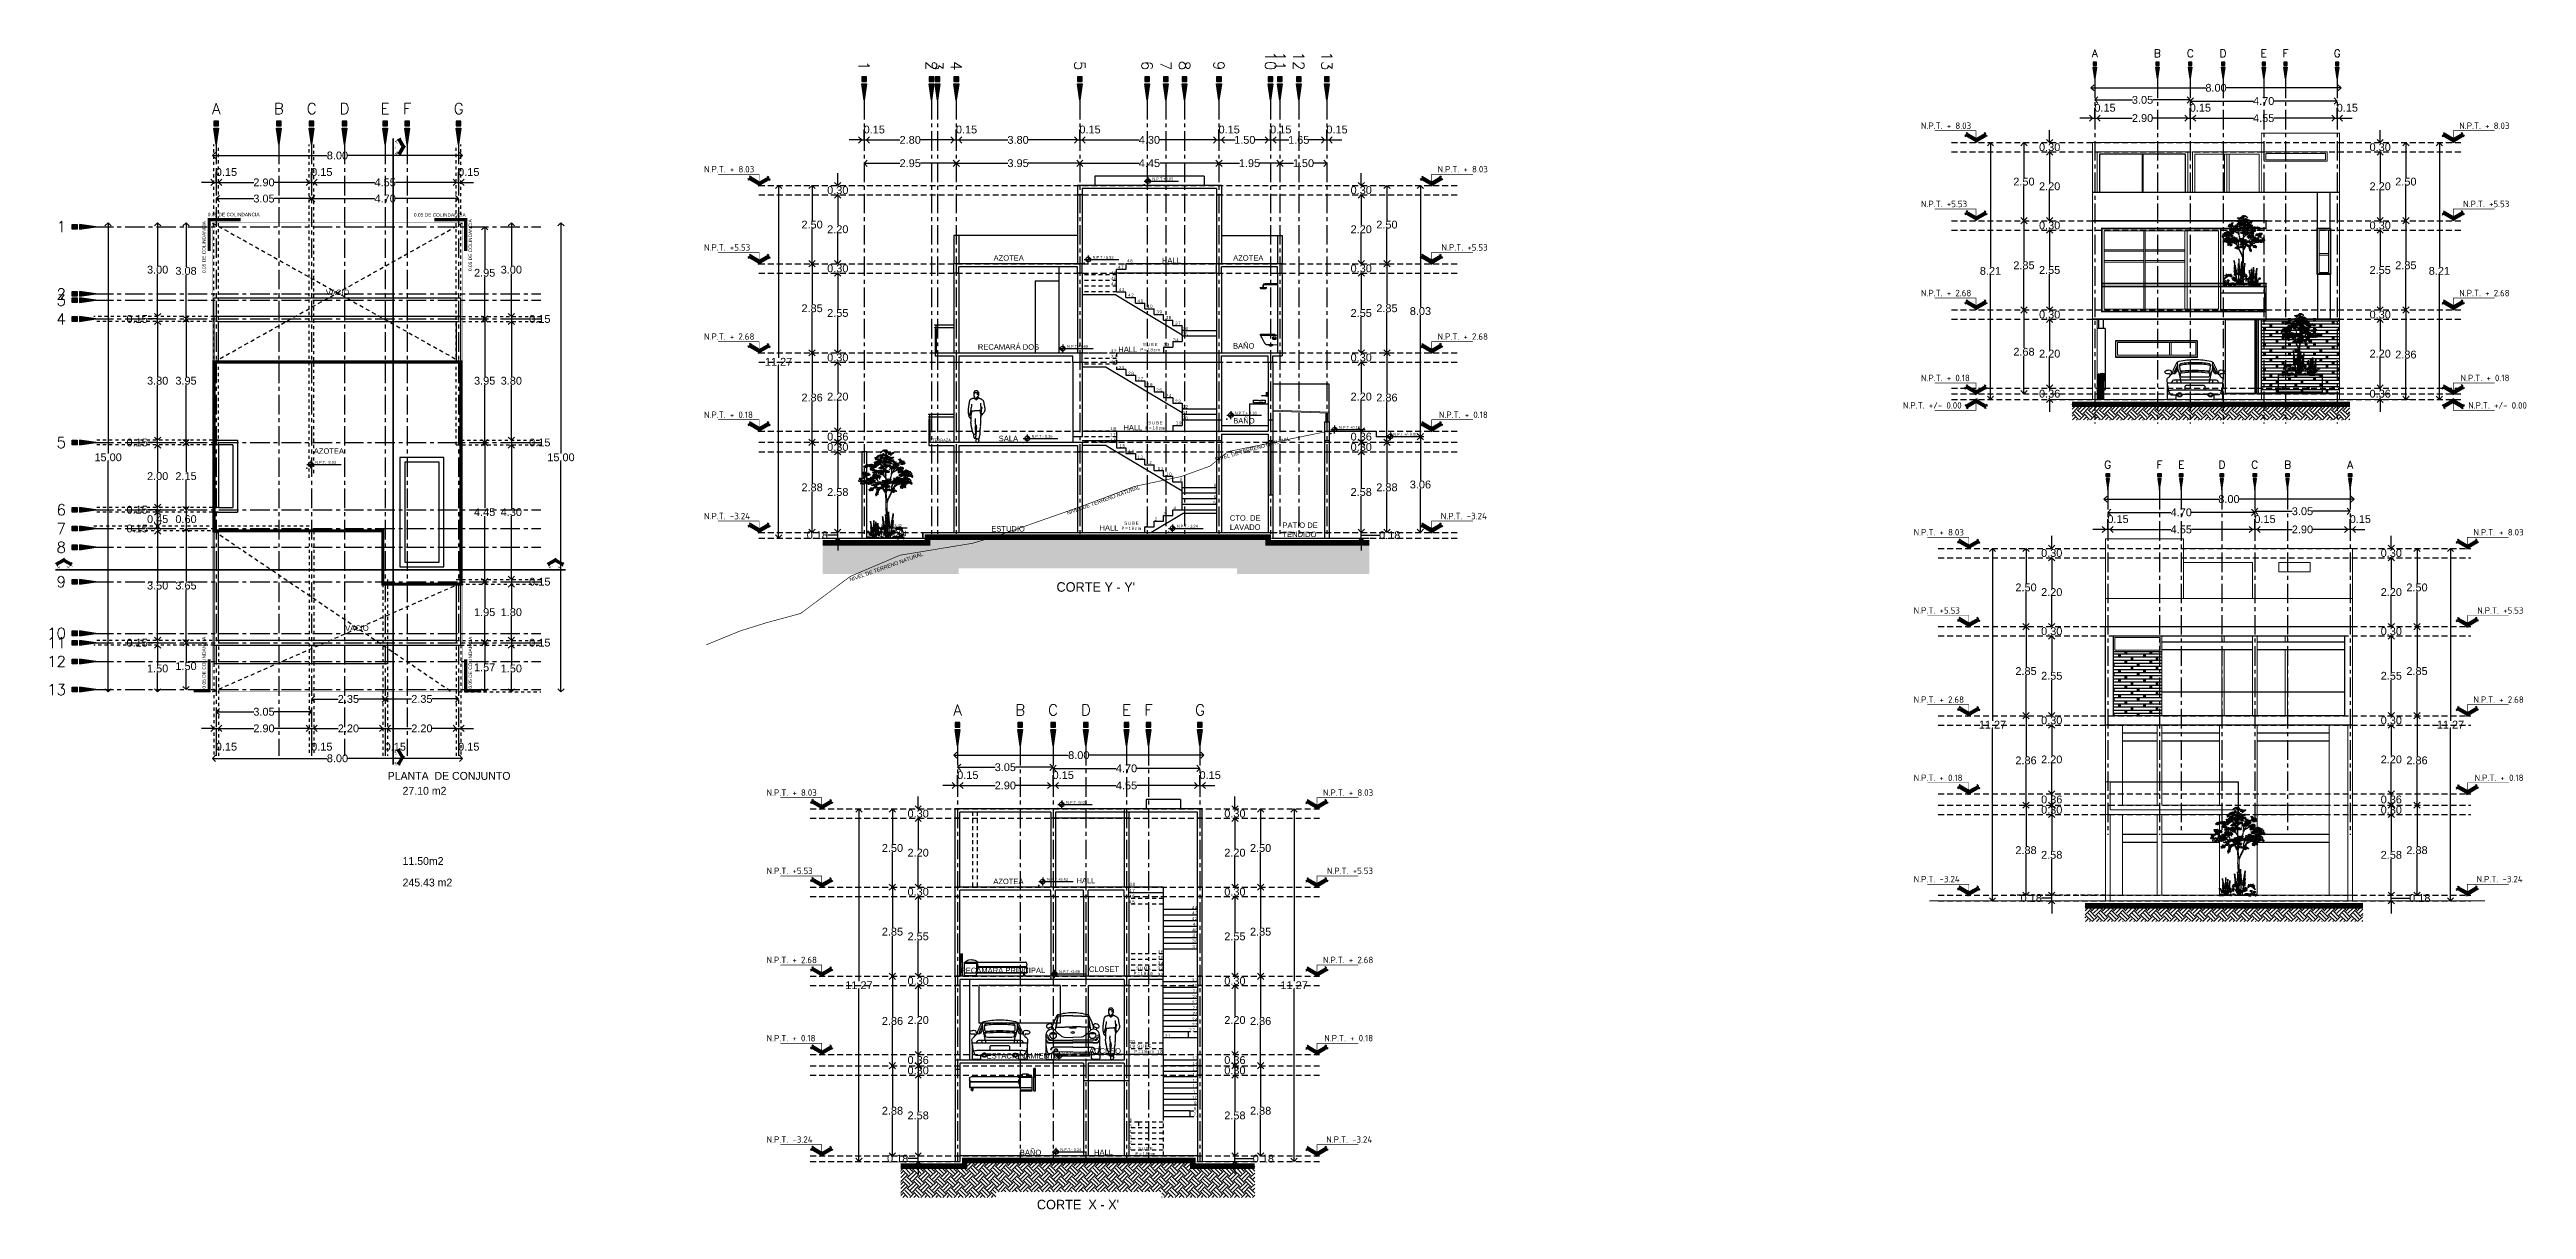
# Model space of a CAD drawing. Header units: metres. Extents: x -58 to 722, y -1100 to 345.
# Drawn here: x 171.1 to 250.3, y -510.7 to -473.6 of the extents above; entities that cross this region are included whole.
import ezdxf
from ezdxf.enums import TextEntityAlignment as Align

# ---------------------------------------------------------------- set-up
doc = ezdxf.new("R2010")
doc.units = ezdxf.units.M
doc.header["$MEASUREMENT"] = 0
for name, pattern in [('ACAD_ISO07W100', [3, 0, -3]), ('CENTER2', [1.125, 0.75, -0.125, 0.125, -0.125]), ('CENTERX2', [4, 2.5, -0.5, 0.5, -0.5]), ('HIDDEN2', [0.1875, 0.125, -0.0625])]:
    doc.linetypes.add(name, pattern=pattern)
doc.layers.get('0').update_dxf_attribs({"color": 255})
doc.layers.get('DEFPOINTS').update_dxf_attribs({"color": 250})
for name, color, linetype in [('A-CANCELERÍA', 4, 'Continuous'), ('A-INDICADORES', 149, 'Continuous'), ('A-MOBILIARIO SANITARIO', 124, 'Continuous'), ('A-TEXTOS', 131, 'Continuous'), ('AUTO', 125, 'Continuous'), ('AUTOS', 125, 'Continuous'), ('FSR_ARQ_001TERRENO', 8, 'Continuous'), ('FSR_ARQ_005VEGETACION', 64, 'Continuous'), ('FSR_ARQ_007PROYECCIONES', 200, 'HIDDEN2'), ('FSR_ARQ_008MOBILIARIO', 115, 'Continuous'), ('FSR_ARQ_009ESCALERA', 40, 'Continuous'), ('FSR_ARQ_010MUROBAJO', 33, 'Continuous'), ('FSR_ARQ_014TEXTOS', 142, 'Continuous'), ('FSR_ARQ_015COTAS', 125, 'Continuous'), ('FSR_ARQ_016EJES', 135, 'CENTER2'), ('FSR_ARQ_017EJESTEXT', 135, 'Continuous'), ('FSR_ARQ_018HATCH', 252, 'Continuous'), ('FSR_ARQ_024LINEACORTE', 10, 'Continuous'), ('FSR_ARQ_025RESTRI', 140, 'Continuous'), ('FSR_ARQ_026AUTOS', 113, 'Continuous'), ('FSR_ARQ_028JARDINERAS', 133, 'Continuous'), ('FSR_ARQ_29PERFILES ACERO', 143, 'Continuous'), ('LOSA', 1, 'Continuous'), ('MOBILIARIO', 125, 'Continuous'), ('TEXTOS', 7, 'Continuous')]:
    doc.layers.add(name, color=color, linetype=linetype)
for name, color, linetype, lineweight in [('FSR_ARQ_006ARBOLES', 74, 'Continuous', 0), ('FSR_ARQ_013VENTANAS', 4, 'Continuous', 5), ('muro bajo', 33, 'Continuous', 9), ('PISO', 252, 'Continuous', 0)]:
    doc.layers.add(name, color=color, linetype=linetype, lineweight=lineweight)
doc.styles.add('Arial', font='arial.ttf')
doc.styles.add('ESPACIOS', font='GOTHIC.TTF')
doc.styles.add('LOCAL', font='isocpeur.ttf', dxfattribs={"width": 0.75, "height": 0.15})
doc.styles.add('ROMANT', font='romant.shx')
doc.styles.add('style1', font='arial.ttf')
doc.dimstyles.new('PP_PACO', dxfattribs={"dimtxt": 0.18, "dimasz": 0.075, "dimexe": 0.075, "dimexo": 0, "dimgap": 0, "dimtad": 0, "dimtih": 1, "dimtoh": 1, "dimzin": 1, "dimdsep": 46, "dimtxsty": 'style1', "dimcen": 0.15, "dimse1": 1, "dimse2": 1, "dimclrd": 256, "dimclre": 256, "dimadec": 0, "dimazin": 0, "dimtfac": 1, "dimtmove": 0, "dimatfit": 3, "dimfxl": 0.075, "dimarcsym": 0})

msp = doc.modelspace()

# ---------------------------------------------------------------- texts
at = {"layer": 'A-TEXTOS', "style": 'ESPACIOS'}
for rotation, p in [(15.57684, (208.398, -486.808)), (19.66882, (203.661, -488.526)), (19.66882, (196.715, -490.659))]:
    msp.add_text('NIVEL DE TERRENO NATURAL', height=0.1225, rotation=rotation, dxfattribs=at).set_placement(p)
at = {"layer": 'FSR_ARQ_014TEXTOS', "style": 'ESPACIOS'}
for s, height, p in [('RECAMARÁ DOS', 0.175, (200.792, -483.243)), ('TERRAZA', 0.0938, (199.33, -486.187)), ('SALA', 0.175, (201.461, -486.172)), ('JARDÍN', 0.175, (197.626, -489.204)), ('ESTUDIO', 0.175, (201.22, -489.057)), ('RECAMARÁ PRINCIPAL', 0.175, (200.233, -503.174))]:
    msp.add_text(s, height=height, dxfattribs=at).set_placement(p)
at = {"layer": 'FSR_ARQ_014TEXTOS', "char_height": 0.112, "attachment_point": 7, "rotation": 90, "style": 'ESPACIOS'}
for insert in [(176.101, -480.793), (184.617, -480.731), (176.103, -494.077), (184.617, -494.079)]:
    msp.add_mtext_dynamic_manual_height_columns('0.05 DE COLINDANCIA', width=3.09515, gutter_width=0.525, heights=[0], dxfattribs=dict(at, insert=insert))
at = {"layer": 'FSR_ARQ_014TEXTOS', "style": 'ESPACIOS'}
for s, width, gutter_width, heights, insert, char_height, attachment_point in [('0.05 DE COLINDANCIA', 3.09515, 0.525, [0], (176.164, -478.98), 0.112, 7), ('0.05 DE COLINDANCIA', 3.09515, 0.525, [0], (182.756, -478.993), 0.112, 7), ('AZOTEA', 0.84615, 0.525, [0], (202.263, -480.401), 0.175, 9), ('{\\T1.3;46}', 0.87446, 0.75, [0], (205.049, -480.736), 0.1, 1), ('{\\T1.3;47}', 0.87446, 0.75, [0], (205.276, -480.556), 0.1, 1), ('{\\T1.3;48}', 0.87446, 0.75, [0], (205.565, -480.355), 0.1, 1), ('HALL', 0.84615, 0.525, [0], (207.282, -480.479), 0.175, 9), ('AZOTEA', 0.84615, 0.525, [0], (209.923, -480.401), 0.175, 9), ('VACIO', 2.22389, 0.525, [0], (179.941, -481.5), 0.175, 7), ('{\\T1.3;45}', 0.87446, 0.75, [0], (205.053, -480.914), 0.1, 1), ('{\\T1.3;44}', 0.87446, 0.75, [0], (205.054, -481.093), 0.1, 1), ('{\\T1.3;43}', 0.87446, 0.75, [0], (205.301, -481.272), 0.1, 1), ('{\\T1.3;42}', 0.87446, 0.75, [0], (205.601, -481.45), 0.1, 1), ('{\\T1.3;41}', 0.87446, 0.75, [0], (205.901, -481.629), 0.1, 1), ('{\\T1.3;40}', 0.87446, 0.75, [0], (206.201, -481.807), 0.1, 1), ('{\\T1.3;39}', 0.87446, 0.75, [0], (206.501, -481.986), 0.1, 1), ('{\\T1.3;38}', 0.87446, 0.75, [0], (206.801, -482.164), 0.1, 1), ('{\\T1.3;37}', 0.87446, 0.75, [0], (207.101, -482.343), 0.1, 1), ('HALL', 0.84615, 0.525, [0], (205.889, -483.321), 0.175, 9), ('\\pxqc;{\\T1.3;SUBE\\PP=18cm}', 3.17699, 0.75, [0], (204.731, -483.03), 0.1, 1), ('{\\T1.3;33}', 0.87446, 0.75, [0], (206.734, -483.034), 0.1, 1), ('{\\T1.3;34}', 0.87446, 0.75, [0], (207.039, -482.879), 0.1, 1), ('{\\T1.3;35}', 0.87446, 0.75, [0], (207.33, -482.697), 0.1, 1), ('{\\T1.3;36}', 0.87446, 0.75, [0], (207.332, -482.518), 0.1, 1), ('BAÑO', 2.22389, 0.525, [0], (208.952, -483.212), 0.175, 7), ('{\\T1.3;32}', 0.87446, 0.75, [0], (205.049, -483.236), 0.1, 1), ('{\\T1.3;31}', 0.87446, 0.75, [0], (205.053, -483.414), 0.1, 1), ('{\\T1.3;30}', 0.87446, 0.75, [0], (205.054, -483.593), 0.1, 1), ('{\\T1.3;29}', 0.87446, 0.75, [0], (205.301, -483.772), 0.1, 1), ('{\\T1.3;28}', 0.87446, 0.75, [0], (205.601, -483.95), 0.1, 1), ('{\\T1.3;27}', 0.87446, 0.75, [0], (205.901, -484.129), 0.1, 1), ('{\\T1.3;26}', 0.87446, 0.75, [0], (206.201, -484.307), 0.1, 1), ('{\\T1.3;25}', 0.87446, 0.75, [0], (206.501, -484.486), 0.1, 1), ('{\\T1.3;24}', 0.87446, 0.75, [0], (206.801, -484.664), 0.1, 1), ('\\pxqc;{\\T1.3;SUBE\\PP=18cm}', 3.17699, 0.75, [0], (204.895, -485.53), 0.1, 1), ('{\\T1.3;23}', 0.87446, 0.75, [0], (207.101, -484.843), 0.1, 1), ('{\\T1.3;19}', 0.87446, 0.75, [0], (207.127, -485.534), 0.1, 1), ('{\\T1.3;21}', 0.87446, 0.75, [0], (207.33, -485.2), 0.1, 1), ('{\\T1.3;22}', 0.87446, 0.75, [0], (207.332, -485.022), 0.1, 1), ('{\\T1.3;20}', 0.87446, 0.75, [0], (207.333, -485.379), 0.1, 1), ('BAÑO', 2.22389, 0.525, [0], (208.959, -485.605), 0.175, 7), ('{\\T1.3;17}', 0.87446, 0.75, [0], (205.019, -485.909), 0.1, 1), ('{\\T1.3;18}', 0.87446, 0.75, [0], (205.027, -485.713), 0.1, 1), ('{\\T1.3;16}', 0.87446, 0.75, [0], (205.036, -486.084), 0.1, 1), ('{\\T1.3;15}', 0.87446, 0.75, [0], (205.32, -486.266), 0.1, 1), ('HALL', 0.84615, 0.525, [0], (206.053, -485.821), 0.175, 9), ('AZOTEA', 2.22389, 0.525, [0], (179.555, -486.574), 0.175, 7), ('{\\T1.3;14}', 0.87446, 0.75, [0], (205.601, -486.442), 0.1, 1), ('{\\T1.3;13}', 0.87446, 0.75, [0], (205.89, -486.631), 0.1, 1), ('{\\T1.3;12}', 0.87446, 0.75, [0], (206.175, -486.803), 0.1, 1), ('{\\T1.3;11}', 0.87446, 0.75, [0], (206.544, -486.995), 0.1, 1), ('{\\T1.3;10}', 0.87446, 0.75, [0], (206.812, -487.17), 0.1, 1), ('{\\T1.3;9}', 0.87446, 0.75, [0], (207.251, -487.339), 0.1, 1), ('{\\T1.3;6}', 0.87446, 0.75, [0], (208.334, -487.898), 0.1, 1), ('{\\T1.3;8}', 0.87446, 0.75, [0], (208.346, -487.532), 0.1, 1), ('{\\T1.3;7}', 0.87446, 0.75, [0], (208.352, -487.719), 0.1, 1), ('\\pxqc;{\\T1.3;SUBE\\PP=18cm}', 3.17699, 0.75, [0], (204.129, -488.739), 0.1, 1), ('{\\T1.3;2}', 0.87446, 0.75, [0], (206.445, -488.611), 0.1, 1), ('{\\T1.3;3}', 0.87446, 0.75, [0], (206.729, -488.44), 0.1, 1), ('{\\T1.3;4}', 0.87446, 0.75, [0], (207.05, -488.256), 0.1, 1), ('{\\T1.3;5}', 0.87446, 0.75, [0], (208.325, -488.079), 0.1, 1), ('\\pxqc;CTO. DE \\PLAVADO', 2.22389, 0.525, [0], (208.23, -489.006), 0.175, 7), ('HALL', 0.84615, 0.525, [0], (205.287, -489.03), 0.175, 9), ('{\\T1.3;1}', 0.87446, 0.75, [0], (206.152, -488.794), 0.1, 1), ('PATIO DE TENDIDO', 1.10344, 0.525, [0], (210.534, -489.237), 0.175, 7), ("CORTE Y - Y'", 6.18397, 0.302, [0], (203.307, -490.678), 0.30384, 1), ('VACIO', 2.22389, 0.525, [0], (180.559, -492.234), 0.175, 7), ('\\pxi5.98854;PLANTA  DE CONJUNTO', 6.18397, 0.302, [0], (180.413, -496.743), 0.2516, 1), ('\\pxi5.98854;27.10 m2', 3.93119, 0.302, [0], (180.888, -497.22), 0.2516, 1), ('\\pxi5.98854;11.50m2', 3.93119, 0.302, [0], (180.888, -499.466), 0.2516, 1), ('\\pxi5.98854;245.43 m2', 3.93119, 0.302, [0], (180.888, -500.153), 0.2516, 1), ('AZOTEA', 0.84615, 0.525, [0], (202.253, -500.332), 0.175, 9), ('HALL', 0.84615, 0.525, [0], (204.55, -500.305), 0.175, 9), ('{\\T1.3;47}', 0.87446, 0.75, [0], (205.633, -500.487), 0.1, 1), ('{\\T1.3;48}', 0.87446, 0.75, [0], (205.639, -500.286), 0.1, 1), ('{\\T1.3;46}', 0.87446, 0.75, [0], (205.633, -500.667), 0.1, 1), ('{\\T1.3;45}', 0.87446, 0.75, [0], (205.633, -500.847), 0.1, 1), ('{\\T1.3;42}', 0.87446, 0.75, [0], (207.633, -501.381), 0.1, 1), ('{\\T1.3;44}', 0.87446, 0.75, [0], (207.636, -501.024), 0.1, 1), ('{\\T1.3;43}', 0.87446, 0.75, [0], (207.649, -501.203), 0.1, 1), ('{\\T1.3;40}', 0.87446, 0.75, [0], (207.651, -501.738), 0.1, 1), ('{\\T1.3;38}', 0.87446, 0.75, [0], (207.649, -502.095), 0.1, 1), ('{\\T1.3;39}', 0.87446, 0.75, [0], (207.657, -501.917), 0.1, 1), ('{\\T1.3;41}', 0.87446, 0.75, [0], (207.671, -501.56), 0.1, 1), ('CLOSET', 0.84615, 0.525, [0], (205.31, -503.14), 0.175, 9), ('\\pxqc;{\\T1.3;SUBE\\PP=18cm}', 3.17699, 0.75, [0], (204.515, -502.967), 0.1, 1), ('{\\T1.3;33}', 0.87446, 0.75, [0], (206.533, -502.965), 0.1, 1), ('{\\T1.3;36}', 0.87446, 0.75, [0], (206.547, -502.442), 0.1, 1), ('{\\T1.3;35}', 0.87446, 0.75, [0], (206.547, -502.628), 0.1, 1), ('{\\T1.3;34}', 0.87446, 0.75, [0], (206.549, -502.81), 0.1, 1), ('{\\T1.3;37}', 0.87446, 0.75, [0], (207.651, -502.274), 0.1, 1), ('{\\T1.3;32}', 0.87446, 0.75, [0], (206.544, -503.167), 0.1, 1), ('{\\T1.3;31}', 0.87446, 0.75, [0], (207.64, -503.345), 0.1, 1), ('{\\T1.3;30}', 0.87446, 0.75, [0], (207.642, -503.524), 0.1, 1), ('{\\T1.3;29}', 0.87446, 0.75, [0], (207.66, -503.703), 0.1, 1), ('{\\T1.3;27}', 0.87446, 0.75, [0], (207.641, -504.06), 0.1, 1), ('{\\T1.3;28}', 0.87446, 0.75, [0], (207.65, -503.88), 0.1, 1), ('{\\T1.3;25}', 0.87446, 0.75, [0], (207.654, -504.417), 0.1, 1), ('{\\T1.3;26}', 0.87446, 0.75, [0], (207.658, -504.238), 0.1, 1), ('{\\T1.3;20}', 0.87446, 0.75, [0], (205.638, -505.31), 0.1, 1), ('{\\T1.3;21}', 0.87446, 0.75, [0], (206.778, -505.131), 0.1, 1), ('{\\T1.3;22}', 0.87446, 0.75, [0], (207.551, -504.94), 0.1, 1), ('{\\T1.3;24}', 0.87446, 0.75, [0], (207.646, -504.595), 0.1, 1), ('{\\T1.3;23}', 0.87446, 0.75, [0], (207.647, -504.774), 0.1, 1), ('ESTACIONAMIENTO', 2.22389, 0.525, [0], (201.073, -505.908), 0.175, 7), ('ACCESO', 0.84615, 0.525, [0], (205.369, -505.752), 0.175, 9), ('{\\T1.3;19}', 0.87446, 0.75, [0], (205.64, -505.465), 0.1, 1), ('\\pxqc;{\\T1.3;SUBE\\PP=18cm}', 3.17699, 0.75, [0], (204.536, -505.461), 0.1, 1), ('{\\T1.3;18}', 0.87446, 0.75, [0], (206.522, -505.643), 0.1, 1), ('{\\T1.3;17}', 0.87446, 0.75, [0], (207.638, -505.84), 0.1, 1), ('{\\T1.3;16}', 0.87446, 0.75, [0], (207.655, -506.017), 0.1, 1), ('{\\T1.3;12}', 0.87446, 0.75, [0], (207.655, -506.733), 0.1, 1), ('{\\T1.3;15}', 0.87446, 0.75, [0], (207.655, -506.197), 0.1, 1), ('{\\T1.3;14}', 0.87446, 0.75, [0], (207.658, -506.373), 0.1, 1), ('{\\T1.3;13}', 0.87446, 0.75, [0], (207.658, -506.561), 0.1, 1), ('{\\T1.3;11}', 0.87446, 0.75, [0], (207.667, -506.926), 0.1, 1), ('{\\T1.3;10}', 0.87446, 0.75, [0], (207.65, -507.101), 0.1, 1), ('{\\T1.3;8}', 0.87446, 0.75, [0.11], (207.693, -507.461), 0.1, 1), ('{\\T1.3;7}', 0.87446, 0.75, [0.11], (207.693, -507.641), 0.1, 1), ('{\\T1.3;9}', 0.87446, 0.75, [0], (207.708, -507.27), 0.1, 1), ('{\\T1.3;4}', 0.87446, 0.75, [0], (205.631, -508.187), 0.1, 1), ('{\\T1.3;5}', 0.87446, 0.75, [0], (205.631, -508.007), 0.1, 1), ('{\\T1.3;3}', 0.87446, 0.75, [0], (205.634, -508.362), 0.1, 1), ('{\\T1.3;2}', 0.87446, 0.75, [0], (205.636, -508.542), 0.1, 1), ('{\\T1.3;6}', 0.87446, 0.75, [0.11], (205.645, -507.822), 0.1, 1), ('BAÑO', 2.22389, 0.525, [0], (202.136, -509), 0.175, 7), ('HALL', 0.84615, 0.525, [0], (205.112, -508.992), 0.175, 9), ('{\\T1.3;1}', 0.87446, 0.75, [0], (205.644, -508.725), 0.1, 1), ('\\pxqc;{\\T1.3;SUBE\\PP=18cm}', 3.17699, 0.75, [0], (204.575, -508.735), 0.1, 1), ("CORTE  X - X'", 6.18397, 0.302, [0], (202.68, -510.422), 0.30384, 1)]:
    msp.add_mtext_dynamic_manual_height_columns(s, width=width, gutter_width=gutter_width, heights=heights, dxfattribs=dict(at, insert=insert, char_height=char_height, attachment_point=attachment_point))
at = {"layer": 'TEXTOS', "style": 'LOCAL'}
for s, p in [('N.P.T. + 8.03', (230.951, -476.187)), ('N.P.T. + 8.03', (192.033, -477.577)), ('N.P.T. +5.53', (230.951, -478.687)), ('N.P.T. +5.53', (192.033, -480.077)), ('N.P.T. + 2.68', (230.951, -481.537)), ('N.P.T. + 2.68', (192.033, -482.927)), ('N.P.T. + 0.18', (230.951, -484.252)), ('N.P.T. + 0.18', (192.033, -485.427)), ('N.P.T. +/- 0.00', (230.375, -485.127)), ('N.P.T. -3.24', (192.033, -488.667)), ('N.P.T. + 8.03', (230.718, -489.184)), ('N.P.T. +5.53', (230.718, -491.684)), ('N.P.T. + 2.68', (230.718, -494.534)), ('N.P.T. + 8.03', (194.034, -497.508)), ('N.P.T. + 0.18', (230.718, -497.034)), ('N.P.T. +5.53', (194.034, -500.008)), ('N.P.T. -3.24', (230.718, -500.274)), ('N.P.T. + 2.68', (194.034, -502.858)), ('N.P.T. + 0.18', (194.034, -505.358)), ('N.P.T. -3.24', (194.034, -508.598))]:
    msp.add_text(s, height=0.2075, rotation=360, dxfattribs=at).set_placement(p)
for s, p in [('N.P.T. + 8.03', (248.167, -476.187)), ('N.P.T. + 8.03', (215.494, -477.577)), ('N.P.T. +5.53', (248.291, -478.687)), ('N.P.T. +5.53', (215.618, -480.077)), ('N.P.T. + 2.68', (248.167, -481.537)), ('N.P.T. + 2.68', (215.494, -482.927)), ('N.P.T. + 0.18', (248.208, -484.252)), ('N.P.T. + 0.18', (215.535, -485.427)), ('N.P.T. +/- 0.00', (248.452, -485.127)), ('N.P.T. -3.24', (215.597, -488.667)), ('N.P.T. + 8.03', (248.618, -489.184)), ('N.P.T. +5.53', (248.742, -491.684)), ('N.P.T. + 2.68', (248.618, -494.534)), ('N.P.T. + 8.03', (211.827, -497.508)), ('N.P.T. + 0.18', (248.659, -497.034)), ('N.P.T. +5.53', (211.952, -500.008)), ('N.P.T. -3.24', (248.722, -500.274)), ('N.P.T. + 2.68', (211.827, -502.858)), ('N.P.T. + 0.18', (211.869, -505.358)), ('N.P.T. -3.24', (211.931, -508.598))]:
    msp.add_text(s, height=0.2075, dxfattribs=at).set_placement(p)

# ---------------------------------------------------------------- blocks, each defined once
blk = doc.blocks.new('Di-p0101')
at = {"const_width": 0.2}
blk.add_lwpolyline([(0, 0.8), (0, 1)], dxfattribs=at)
for points in [[(0.1, 1), (0.1, 0.8), (-0.1, 0.8), (-0.1, 1)], [(0, 0), (0.1, 0.7), (-0.1, 0.7)]]:
    blk.add_lwpolyline(points, close=True)
blk.add_lwpolyline([(0, 0, 0, 0.2, 0), (0, 0.7, 0.2, 0.2, 0)], format="xyseb")
at = {"style": 'ROMANT'}
blk.add_attdef('1', text='', height=0.6, dxfattribs=at).set_placement((0, 1.3), align=Align.CENTER)
blk = doc.blocks.new('Di-p0102')
at = {"const_width": 0.2}
blk.add_lwpolyline([(-0.8, 0), (-1, 0)], dxfattribs=at)
for points in [[(-1, 0.1), (-0.8, 0.1), (-0.8, -0.1), (-1, -0.1)], [(0, 0), (-0.7, 0.1), (-0.7, -0.1)]]:
    blk.add_lwpolyline(points, close=True)
blk.add_lwpolyline([(0, 0, 0, 0.2, 0), (-0.7, 0, 0.2, 0.2, 0)], format="xyseb")
at = {"style": 'ROMANT'}
blk.add_attdef('A', text='', height=0.6, dxfattribs=at).set_placement((-1.3, 0), align=Align.MIDDLE_RIGHT)
blk = doc.blocks.new('_Open90')
at = {"color": 0, "linetype": 'ByBlock', "lineweight": -2}
for p, q in [((0, 0), (-1, 0)), ((-0.5, 0.5), (0, 0)), ((0, 0), (-0.5, -0.5))]:
    blk.add_line(p, q, dxfattribs=at)
blk = doc.blocks.new('*D597')
at = {"layer": 'DEFPOINTS', "color": 0, "ltscale": 0.005, "transparency": 16777216}
for p in [(175.607, -482.262), (175.469, -486.212), (175.607, -486.212)]:
    blk.add_point(p, dxfattribs=at)
at = {"layer": 'FSR_ARQ_015COTAS', "lineweight": -2, "ltscale": 0.005, "transparency": 16777216}
for p, q in [((175.469, -482.462), (175.469, -484.109)), ((175.469, -486.012), (175.469, -484.364))]:
    blk.add_line(p, q, dxfattribs=at)
at = {"layer": 'FSR_ARQ_015COTAS', "lineweight": -2, "ltscale": 0.005, "transparency": 16777216, "xscale": 0.2, "yscale": 0.2, "zscale": 0.2}
for p, rotation in [((175.469, -482.262), 90), ((175.469, -486.212), 270)]:
    blk.add_blockref('_Open90', p, dxfattribs=dict(at, rotation=rotation))
at = {"layer": 'FSR_ARQ_015COTAS', "color": 0, "ltscale": 0.005, "transparency": 16777216, "insert": (175.469, -484.237), "char_height": 0.25, "attachment_point": 5, "style": 'style1'}
blk.add_mtext('3.95', dxfattribs=at)
blk = doc.blocks.new('*D598')
at = {"layer": 'DEFPOINTS', "color": 0, "ltscale": 0.005, "transparency": 16777216}
for p in [(175.607, -486.212), (175.469, -488.362), (175.704, -488.362)]:
    blk.add_point(p, dxfattribs=at)
at = {"layer": 'FSR_ARQ_015COTAS', "lineweight": -2, "ltscale": 0.005, "transparency": 16777216}
for p, q in [((175.469, -486.412), (175.469, -487.159)), ((175.469, -488.162), (175.469, -487.414))]:
    blk.add_line(p, q, dxfattribs=at)
at = {"layer": 'FSR_ARQ_015COTAS', "lineweight": -2, "ltscale": 0.005, "transparency": 16777216, "xscale": 0.2, "yscale": 0.2, "zscale": 0.2}
for p, rotation in [((175.469, -486.212), 90), ((175.469, -488.362), 270)]:
    blk.add_blockref('_Open90', p, dxfattribs=dict(at, rotation=rotation))
at = {"layer": 'FSR_ARQ_015COTAS', "color": 0, "ltscale": 0.005, "transparency": 16777216, "insert": (175.469, -487.287), "char_height": 0.25, "attachment_point": 5, "style": 'style1'}
blk.add_mtext('2.15', dxfattribs=at)
blk = doc.blocks.new('*D599')
at = {"layer": 'DEFPOINTS', "color": 0, "ltscale": 0.005, "transparency": 16777216}
for p in [(175.704, -488.362), (175.469, -488.962), (175.727, -488.962)]:
    blk.add_point(p, dxfattribs=at)
at = {"layer": 'FSR_ARQ_015COTAS', "lineweight": -2, "ltscale": 0.005, "transparency": 16777216}
for p, q in [((175.469, -488.162), (175.469, -487.962)), ((175.469, -488.362), (175.469, -488.962)), ((175.469, -488.362), (175.469, -488.962)), ((175.469, -489.162), (175.469, -489.362))]:
    blk.add_line(p, q, dxfattribs=at)
at = {"layer": 'FSR_ARQ_015COTAS', "lineweight": -2, "ltscale": 0.005, "transparency": 16777216, "xscale": 0.2, "yscale": 0.2, "zscale": 0.2}
for p, rotation in [((175.469, -488.362), 270), ((175.469, -488.962), 90)]:
    blk.add_blockref('_Open90', p, dxfattribs=dict(at, rotation=rotation))
at = {"layer": 'FSR_ARQ_015COTAS', "color": 0, "ltscale": 0.005, "transparency": 16777216, "insert": (175.469, -488.662), "char_height": 0.25, "attachment_point": 5, "style": 'style1'}
blk.add_mtext('0.60', dxfattribs=at)
blk = doc.blocks.new('*D600')
at = {"layer": 'DEFPOINTS', "color": 0, "ltscale": 0.005, "transparency": 16777216}
for p in [(175.727, -488.962), (175.469, -492.612), (175.685, -492.612)]:
    blk.add_point(p, dxfattribs=at)
at = {"layer": 'FSR_ARQ_015COTAS', "lineweight": -2, "ltscale": 0.005, "transparency": 16777216}
for p, q in [((175.469, -489.162), (175.469, -490.659)), ((175.469, -492.412), (175.469, -490.914))]:
    blk.add_line(p, q, dxfattribs=at)
at = {"layer": 'FSR_ARQ_015COTAS', "lineweight": -2, "ltscale": 0.005, "transparency": 16777216, "xscale": 0.2, "yscale": 0.2, "zscale": 0.2}
for p, rotation in [((175.469, -488.962), 90), ((175.469, -492.612), 270)]:
    blk.add_blockref('_Open90', p, dxfattribs=dict(at, rotation=rotation))
at = {"layer": 'FSR_ARQ_015COTAS', "color": 0, "ltscale": 0.005, "transparency": 16777216, "insert": (175.469, -490.787), "char_height": 0.25, "attachment_point": 5, "style": 'style1'}
blk.add_mtext('3.65', dxfattribs=at)
blk = doc.blocks.new('*D601')
at = {"layer": 'DEFPOINTS', "color": 0, "ltscale": 0.005, "transparency": 16777216}
for p in [(175.685, -492.612), (175.469, -494.111), (175.813, -494.111)]:
    blk.add_point(p, dxfattribs=at)
at = {"layer": 'FSR_ARQ_015COTAS', "lineweight": -2, "ltscale": 0.005, "transparency": 16777216}
for p, q in [((175.469, -492.812), (175.469, -493.234)), ((175.469, -493.911), (175.469, -493.489))]:
    blk.add_line(p, q, dxfattribs=at)
at = {"layer": 'FSR_ARQ_015COTAS', "lineweight": -2, "ltscale": 0.005, "transparency": 16777216, "xscale": 0.2, "yscale": 0.2, "zscale": 0.2}
for p, rotation in [((175.469, -492.612), 90), ((175.469, -494.111), 270)]:
    blk.add_blockref('_Open90', p, dxfattribs=dict(at, rotation=rotation))
at = {"layer": 'FSR_ARQ_015COTAS', "color": 0, "ltscale": 0.005, "transparency": 16777216, "insert": (175.469, -493.361), "char_height": 0.25, "attachment_point": 5, "style": 'style1'}
blk.add_mtext('1.50', dxfattribs=at)
blk = doc.blocks.new('*D602')
at = {"layer": 'DEFPOINTS', "color": 0, "ltscale": 0.005, "transparency": 16777216}
for p in [(175.469, -479.186), (176.312, -479.186), (175.607, -482.262)]:
    blk.add_point(p, dxfattribs=at)
at = {"layer": 'FSR_ARQ_015COTAS', "lineweight": -2, "ltscale": 0.005, "transparency": 16777216}
for p, q in [((175.469, -479.386), (175.469, -480.596)), ((175.469, -482.062), (175.469, -480.852))]:
    blk.add_line(p, q, dxfattribs=at)
at = {"layer": 'FSR_ARQ_015COTAS', "lineweight": -2, "ltscale": 0.005, "transparency": 16777216, "xscale": 0.2, "yscale": 0.2, "zscale": 0.2}
for p, rotation in [((175.469, -479.186), 90), ((175.469, -482.262), 270)]:
    blk.add_blockref('_Open90', p, dxfattribs=dict(at, rotation=rotation))
at = {"layer": 'FSR_ARQ_015COTAS', "color": 0, "ltscale": 0.005, "transparency": 16777216, "insert": (175.469, -480.724), "char_height": 0.25, "attachment_point": 5, "style": 'style1'}
blk.add_mtext('3.08', dxfattribs=at)
blk = doc.blocks.new('*D603')
at = {"layer": 'DEFPOINTS', "color": 0, "ltscale": 0.005, "transparency": 16777216}
for p in [(176.312, -479.186), (174.562, -482.187), (176.437, -482.187)]:
    blk.add_point(p, dxfattribs=at)
at = {"layer": 'FSR_ARQ_015COTAS', "lineweight": -2, "ltscale": 0.005, "transparency": 16777216}
for p, q in [((174.562, -479.386), (174.562, -480.559)), ((174.562, -481.987), (174.562, -480.814))]:
    blk.add_line(p, q, dxfattribs=at)
at = {"layer": 'FSR_ARQ_015COTAS', "lineweight": -2, "ltscale": 0.005, "transparency": 16777216, "xscale": 0.2, "yscale": 0.2, "zscale": 0.2}
for p, rotation in [((174.562, -479.186), 90), ((174.562, -482.187), 270)]:
    blk.add_blockref('_Open90', p, dxfattribs=dict(at, rotation=rotation))
at = {"layer": 'FSR_ARQ_015COTAS', "color": 0, "ltscale": 0.005, "transparency": 16777216, "insert": (174.562, -480.686), "char_height": 0.25, "attachment_point": 5, "style": 'style1'}
blk.add_mtext('3.00', dxfattribs=at)
blk = doc.blocks.new('*D604')
at = {"layer": 'DEFPOINTS', "color": 0, "ltscale": 0.005, "transparency": 16777216}
for p in [(174.788, -482.337), (174.562, -486.137), (174.77, -486.137)]:
    blk.add_point(p, dxfattribs=at)
at = {"layer": 'FSR_ARQ_015COTAS', "lineweight": -2, "ltscale": 0.005, "transparency": 16777216}
for p, q in [((174.562, -482.537), (174.562, -484.109)), ((174.562, -485.937), (174.562, -484.364))]:
    blk.add_line(p, q, dxfattribs=at)
at = {"layer": 'FSR_ARQ_015COTAS', "lineweight": -2, "ltscale": 0.005, "transparency": 16777216, "xscale": 0.2, "yscale": 0.2, "zscale": 0.2}
for p, rotation in [((174.562, -482.337), 90), ((174.562, -486.137), 270)]:
    blk.add_blockref('_Open90', p, dxfattribs=dict(at, rotation=rotation))
at = {"layer": 'FSR_ARQ_015COTAS', "color": 0, "ltscale": 0.005, "transparency": 16777216, "insert": (174.562, -484.237), "char_height": 0.25, "attachment_point": 5, "style": 'style1'}
blk.add_mtext('3.80', dxfattribs=at)
blk = doc.blocks.new('*D605')
at = {"layer": 'DEFPOINTS', "color": 0, "ltscale": 0.005, "transparency": 16777216}
for p in [(174.77, -486.287), (174.562, -488.287), (174.723, -488.287)]:
    blk.add_point(p, dxfattribs=at)
at = {"layer": 'FSR_ARQ_015COTAS', "lineweight": -2, "ltscale": 0.005, "transparency": 16777216}
for p, q in [((174.562, -486.487), (174.562, -487.159)), ((174.562, -488.087), (174.562, -487.414))]:
    blk.add_line(p, q, dxfattribs=at)
at = {"layer": 'FSR_ARQ_015COTAS', "lineweight": -2, "ltscale": 0.005, "transparency": 16777216, "xscale": 0.2, "yscale": 0.2, "zscale": 0.2}
for p, rotation in [((174.562, -486.287), 90), ((174.562, -488.287), 270)]:
    blk.add_blockref('_Open90', p, dxfattribs=dict(at, rotation=rotation))
at = {"layer": 'FSR_ARQ_015COTAS', "color": 0, "ltscale": 0.005, "transparency": 16777216, "insert": (174.562, -487.287), "char_height": 0.25, "attachment_point": 5, "style": 'style1'}
blk.add_mtext('2.00', dxfattribs=at)
blk = doc.blocks.new('*D606')
at = {"layer": 'DEFPOINTS', "color": 0, "ltscale": 0.005, "transparency": 16777216}
for p in [(176.312, -479.186), (172.978, -494.186), (176.312, -494.186)]:
    blk.add_point(p, dxfattribs=at)
at = {"layer": 'FSR_ARQ_015COTAS', "lineweight": -2, "ltscale": 0.005, "transparency": 16777216}
for p, q in [((172.978, -479.386), (172.978, -486.558)), ((172.978, -493.986), (172.978, -486.814))]:
    blk.add_line(p, q, dxfattribs=at)
at = {"layer": 'FSR_ARQ_015COTAS', "lineweight": -2, "ltscale": 0.005, "transparency": 16777216, "xscale": 0.2, "yscale": 0.2, "zscale": 0.2}
for p, rotation in [((172.978, -479.186), 90), ((172.978, -494.186), 270)]:
    blk.add_blockref('_Open90', p, dxfattribs=dict(at, rotation=rotation))
at = {"layer": 'FSR_ARQ_015COTAS', "color": 0, "ltscale": 0.005, "transparency": 16777216, "insert": (172.978, -486.686), "char_height": 0.25, "attachment_point": 5, "style": 'style1'}
blk.add_mtext('15.00', dxfattribs=at)
blk = doc.blocks.new('*D607')
at = {"layer": 'DEFPOINTS', "color": 0, "ltscale": 0.005, "transparency": 16777216}
for p in [(179.487, -478.413), (176.437, -478.842), (179.487, -478.842)]:
    blk.add_point(p, dxfattribs=at)
at = {"layer": 'FSR_ARQ_015COTAS', "lineweight": -2, "ltscale": 0.005, "transparency": 16777216}
for p, q in [((176.637, -478.413), (177.636, -478.413)), ((179.287, -478.413), (178.287, -478.413))]:
    blk.add_line(p, q, dxfattribs=at)
at = {"layer": 'FSR_ARQ_015COTAS', "lineweight": -2, "ltscale": 0.005, "transparency": 16777216, "xscale": 0.2, "yscale": 0.2, "zscale": 0.2, "rotation": 180}
blk.add_blockref('_Open90', (176.437, -478.413), dxfattribs=at)
at = {"layer": 'FSR_ARQ_015COTAS', "lineweight": -2, "ltscale": 0.005, "transparency": 16777216, "xscale": 0.2, "yscale": 0.2, "zscale": 0.2}
blk.add_blockref('_Open90', (179.487, -478.413), dxfattribs=at)
at = {"layer": 'FSR_ARQ_015COTAS', "color": 0, "ltscale": 0.005, "transparency": 16777216, "insert": (177.962, -478.413), "char_height": 0.25, "attachment_point": 5, "style": 'style1'}
blk.add_mtext('3.05', dxfattribs=at)
blk = doc.blocks.new('*D608')
at = {"layer": 'DEFPOINTS', "color": 0, "ltscale": 0.005, "transparency": 16777216}
for p in [(184.187, -478.413), (179.487, -478.842), (184.187, -478.732)]:
    blk.add_point(p, dxfattribs=at)
at = {"layer": 'FSR_ARQ_015COTAS', "lineweight": -2, "ltscale": 0.005, "transparency": 16777216}
for p, q in [((179.687, -478.413), (181.507, -478.413)), ((183.987, -478.413), (182.166, -478.413))]:
    blk.add_line(p, q, dxfattribs=at)
at = {"layer": 'FSR_ARQ_015COTAS', "lineweight": -2, "ltscale": 0.005, "transparency": 16777216, "xscale": 0.2, "yscale": 0.2, "zscale": 0.2, "rotation": 180}
blk.add_blockref('_Open90', (179.487, -478.413), dxfattribs=at)
at = {"layer": 'FSR_ARQ_015COTAS', "lineweight": -2, "ltscale": 0.005, "transparency": 16777216, "xscale": 0.2, "yscale": 0.2, "zscale": 0.2}
blk.add_blockref('_Open90', (184.187, -478.413), dxfattribs=at)
at = {"layer": 'FSR_ARQ_015COTAS', "color": 0, "ltscale": 0.005, "transparency": 16777216, "insert": (181.837, -478.413), "char_height": 0.25, "attachment_point": 5, "style": 'style1'}
blk.add_mtext('4.70', dxfattribs=at)
blk = doc.blocks.new('*D609')
at = {"layer": 'DEFPOINTS', "color": 0, "ltscale": 0.005, "transparency": 16777216}
for p in [(176.362, -478.048), (176.512, -477.896), (176.512, -478.048)]:
    blk.add_point(p, dxfattribs=at)
at = {"layer": 'FSR_ARQ_015COTAS', "lineweight": -2, "ltscale": 0.005, "transparency": 16777216}
for p, q in [((176.437, -477.896), (176.437, -477.565)), ((176.162, -477.896), (175.962, -477.896)), ((176.362, -477.896), (176.512, -477.896)), ((176.362, -477.896), (176.512, -477.896)), ((176.712, -477.896), (176.912, -477.896))]:
    blk.add_line(p, q, dxfattribs=at)
at = {"layer": 'FSR_ARQ_015COTAS', "lineweight": -2, "ltscale": 0.005, "transparency": 16777216, "xscale": 0.2, "yscale": 0.2, "zscale": 0.2}
blk.add_blockref('_Open90', (176.362, -477.896), dxfattribs=at)
at = {"layer": 'FSR_ARQ_015COTAS', "lineweight": -2, "ltscale": 0.005, "transparency": 16777216, "xscale": 0.2, "yscale": 0.2, "zscale": 0.2, "rotation": 180}
blk.add_blockref('_Open90', (176.512, -477.896), dxfattribs=at)
at = {"layer": 'FSR_ARQ_015COTAS', "color": 0, "ltscale": 0.005, "transparency": 16777216, "insert": (176.762, -477.565), "char_height": 0.25, "attachment_point": 5, "style": 'style1'}
blk.add_mtext('0.15', dxfattribs=at)
blk = doc.blocks.new('*D610')
at = {"layer": 'DEFPOINTS', "color": 0, "ltscale": 0.005, "transparency": 16777216}
for p in [(176.512, -478.048), (179.412, -477.896), (179.412, -478.165)]:
    blk.add_point(p, dxfattribs=at)
at = {"layer": 'FSR_ARQ_015COTAS', "lineweight": -2, "ltscale": 0.005, "transparency": 16777216}
for p, q in [((176.712, -477.896), (177.635, -477.896)), ((179.212, -477.896), (178.288, -477.896))]:
    blk.add_line(p, q, dxfattribs=at)
at = {"layer": 'FSR_ARQ_015COTAS', "lineweight": -2, "ltscale": 0.005, "transparency": 16777216, "xscale": 0.2, "yscale": 0.2, "zscale": 0.2, "rotation": 180}
blk.add_blockref('_Open90', (176.512, -477.896), dxfattribs=at)
at = {"layer": 'FSR_ARQ_015COTAS', "lineweight": -2, "ltscale": 0.005, "transparency": 16777216, "xscale": 0.2, "yscale": 0.2, "zscale": 0.2}
blk.add_blockref('_Open90', (179.412, -477.896), dxfattribs=at)
at = {"layer": 'FSR_ARQ_015COTAS', "color": 0, "ltscale": 0.005, "transparency": 16777216, "insert": (177.962, -477.896), "char_height": 0.25, "attachment_point": 5, "style": 'style1'}
blk.add_mtext('2.90', dxfattribs=at)
blk = doc.blocks.new('*D611')
at = {"layer": 'DEFPOINTS', "color": 0, "ltscale": 0.005, "transparency": 16777216}
for p in [(179.412, -478.165), (179.562, -477.896), (179.562, -478.179)]:
    blk.add_point(p, dxfattribs=at)
at = {"layer": 'FSR_ARQ_015COTAS', "lineweight": -2, "ltscale": 0.005, "transparency": 16777216}
for p, q in [((179.487, -477.896), (179.487, -477.565)), ((179.212, -477.896), (179.012, -477.896)), ((179.412, -477.896), (179.562, -477.896)), ((179.412, -477.896), (179.562, -477.896)), ((179.762, -477.896), (179.962, -477.896))]:
    blk.add_line(p, q, dxfattribs=at)
at = {"layer": 'FSR_ARQ_015COTAS', "lineweight": -2, "ltscale": 0.005, "transparency": 16777216, "xscale": 0.2, "yscale": 0.2, "zscale": 0.2}
blk.add_blockref('_Open90', (179.412, -477.896), dxfattribs=at)
at = {"layer": 'FSR_ARQ_015COTAS', "lineweight": -2, "ltscale": 0.005, "transparency": 16777216, "xscale": 0.2, "yscale": 0.2, "zscale": 0.2, "rotation": 180}
blk.add_blockref('_Open90', (179.562, -477.896), dxfattribs=at)
at = {"layer": 'FSR_ARQ_015COTAS', "color": 0, "ltscale": 0.005, "transparency": 16777216, "insert": (179.812, -477.565), "char_height": 0.25, "attachment_point": 5, "style": 'style1'}
blk.add_mtext('0.15', dxfattribs=at)
blk = doc.blocks.new('*D612')
at = {"layer": 'DEFPOINTS', "color": 0, "ltscale": 0.005, "transparency": 16777216}
for p in [(179.562, -478.179), (184.112, -477.896), (184.112, -478.139)]:
    blk.add_point(p, dxfattribs=at)
at = {"layer": 'FSR_ARQ_015COTAS', "lineweight": -2, "ltscale": 0.005, "transparency": 16777216}
for p, q in [((179.762, -477.896), (181.506, -477.896)), ((183.912, -477.896), (182.167, -477.896))]:
    blk.add_line(p, q, dxfattribs=at)
at = {"layer": 'FSR_ARQ_015COTAS', "lineweight": -2, "ltscale": 0.005, "transparency": 16777216, "xscale": 0.2, "yscale": 0.2, "zscale": 0.2, "rotation": 180}
blk.add_blockref('_Open90', (179.562, -477.896), dxfattribs=at)
at = {"layer": 'FSR_ARQ_015COTAS', "lineweight": -2, "ltscale": 0.005, "transparency": 16777216, "xscale": 0.2, "yscale": 0.2, "zscale": 0.2}
blk.add_blockref('_Open90', (184.112, -477.896), dxfattribs=at)
at = {"layer": 'FSR_ARQ_015COTAS', "color": 0, "ltscale": 0.005, "transparency": 16777216, "insert": (181.837, -477.896), "char_height": 0.25, "attachment_point": 5, "style": 'style1'}
blk.add_mtext('4.55', dxfattribs=at)
blk = doc.blocks.new('*D613')
at = {"layer": 'DEFPOINTS', "color": 0, "ltscale": 0.005, "transparency": 16777216}
for p in [(184.112, -478.139), (184.262, -477.896), (184.262, -478.135)]:
    blk.add_point(p, dxfattribs=at)
at = {"layer": 'FSR_ARQ_015COTAS', "lineweight": -2, "ltscale": 0.005, "transparency": 16777216}
for p, q in [((184.187, -477.896), (184.187, -477.565)), ((183.912, -477.896), (183.712, -477.896)), ((184.112, -477.896), (184.262, -477.896)), ((184.112, -477.896), (184.262, -477.896)), ((184.462, -477.896), (184.662, -477.896))]:
    blk.add_line(p, q, dxfattribs=at)
at = {"layer": 'FSR_ARQ_015COTAS', "lineweight": -2, "ltscale": 0.005, "transparency": 16777216, "xscale": 0.2, "yscale": 0.2, "zscale": 0.2}
blk.add_blockref('_Open90', (184.112, -477.896), dxfattribs=at)
at = {"layer": 'FSR_ARQ_015COTAS', "lineweight": -2, "ltscale": 0.005, "transparency": 16777216, "xscale": 0.2, "yscale": 0.2, "zscale": 0.2, "rotation": 180}
blk.add_blockref('_Open90', (184.262, -477.896), dxfattribs=at)
at = {"layer": 'FSR_ARQ_015COTAS', "color": 0, "ltscale": 0.005, "transparency": 16777216, "insert": (184.512, -477.565), "char_height": 0.25, "attachment_point": 5, "style": 'style1'}
blk.add_mtext('0.15', dxfattribs=at)
blk = doc.blocks.new('*D614')
at = {"layer": 'DEFPOINTS', "color": 0, "ltscale": 0.005, "transparency": 16777216}
for p in [(184.312, -477.036), (176.312, -479.186), (184.312, -479.186)]:
    blk.add_point(p, dxfattribs=at)
at = {"layer": 'FSR_ARQ_015COTAS', "lineweight": -2, "ltscale": 0.005, "transparency": 16777216}
for p, q in [((176.512, -477.036), (179.987, -477.036)), ((184.112, -477.036), (180.636, -477.036))]:
    blk.add_line(p, q, dxfattribs=at)
at = {"layer": 'FSR_ARQ_015COTAS', "lineweight": -2, "ltscale": 0.005, "transparency": 16777216, "xscale": 0.2, "yscale": 0.2, "zscale": 0.2, "rotation": 180}
blk.add_blockref('_Open90', (176.312, -477.036), dxfattribs=at)
at = {"layer": 'FSR_ARQ_015COTAS', "lineweight": -2, "ltscale": 0.005, "transparency": 16777216, "xscale": 0.2, "yscale": 0.2, "zscale": 0.2}
blk.add_blockref('_Open90', (184.312, -477.036), dxfattribs=at)
at = {"layer": 'FSR_ARQ_015COTAS', "color": 0, "ltscale": 0.005, "transparency": 16777216, "insert": (180.312, -477.036), "char_height": 0.25, "attachment_point": 5, "style": 'style1'}
blk.add_mtext('8.00', dxfattribs=at)
blk = doc.blocks.new('*D615')
at = {"layer": 'DEFPOINTS', "color": 0, "ltscale": 0.005, "transparency": 16777216}
for p in [(184.816, -479.311), (184.816, -482.262), (185.02, -482.262)]:
    blk.add_point(p, dxfattribs=at)
at = {"layer": 'FSR_ARQ_015COTAS', "lineweight": -2, "ltscale": 0.005, "transparency": 16777216}
for p, q in [((185.02, -479.511), (185.02, -480.659)), ((185.02, -482.062), (185.02, -480.914))]:
    blk.add_line(p, q, dxfattribs=at)
at = {"layer": 'FSR_ARQ_015COTAS', "lineweight": -2, "ltscale": 0.005, "transparency": 16777216, "xscale": 0.2, "yscale": 0.2, "zscale": 0.2}
for p, rotation in [((185.02, -479.311), 90), ((185.02, -482.262), 270)]:
    blk.add_blockref('_Open90', p, dxfattribs=dict(at, rotation=rotation))
at = {"layer": 'FSR_ARQ_015COTAS', "color": 0, "ltscale": 0.005, "transparency": 16777216, "insert": (185.02, -480.786), "char_height": 0.25, "attachment_point": 5, "style": 'style1'}
blk.add_mtext('2.95', dxfattribs=at)
blk = doc.blocks.new('*D616')
at = {"layer": 'DEFPOINTS', "color": 0, "ltscale": 0.005, "transparency": 16777216}
for p in [(184.816, -482.262), (184.692, -486.212), (185.02, -486.212)]:
    blk.add_point(p, dxfattribs=at)
at = {"layer": 'FSR_ARQ_015COTAS', "lineweight": -2, "ltscale": 0.005, "transparency": 16777216}
for p, q in [((185.02, -482.462), (185.02, -484.109)), ((185.02, -486.012), (185.02, -484.364))]:
    blk.add_line(p, q, dxfattribs=at)
at = {"layer": 'FSR_ARQ_015COTAS', "lineweight": -2, "ltscale": 0.005, "transparency": 16777216, "xscale": 0.2, "yscale": 0.2, "zscale": 0.2}
for p, rotation in [((185.02, -482.262), 90), ((185.02, -486.212), 270)]:
    blk.add_blockref('_Open90', p, dxfattribs=dict(at, rotation=rotation))
at = {"layer": 'FSR_ARQ_015COTAS', "color": 0, "ltscale": 0.005, "transparency": 16777216, "insert": (185.02, -484.237), "char_height": 0.25, "attachment_point": 5, "style": 'style1'}
blk.add_mtext('3.95', dxfattribs=at)
blk = doc.blocks.new('*D617')
at = {"layer": 'DEFPOINTS', "color": 0, "ltscale": 0.005, "transparency": 16777216}
for p in [(184.692, -486.212), (184.792, -490.662), (185.02, -490.662)]:
    blk.add_point(p, dxfattribs=at)
at = {"layer": 'FSR_ARQ_015COTAS', "lineweight": -2, "ltscale": 0.005, "transparency": 16777216}
for p, q in [((185.02, -486.412), (185.02, -488.309)), ((185.02, -490.462), (185.02, -488.564))]:
    blk.add_line(p, q, dxfattribs=at)
at = {"layer": 'FSR_ARQ_015COTAS', "lineweight": -2, "ltscale": 0.005, "transparency": 16777216, "xscale": 0.2, "yscale": 0.2, "zscale": 0.2}
for p, rotation in [((185.02, -486.212), 90), ((185.02, -490.662), 270)]:
    blk.add_blockref('_Open90', p, dxfattribs=dict(at, rotation=rotation))
at = {"layer": 'FSR_ARQ_015COTAS', "color": 0, "ltscale": 0.005, "transparency": 16777216, "insert": (185.02, -488.437), "char_height": 0.25, "attachment_point": 5, "style": 'style1'}
blk.add_mtext('4.45', dxfattribs=at)
blk = doc.blocks.new('*D618')
at = {"layer": 'DEFPOINTS', "color": 0, "ltscale": 0.005, "transparency": 16777216}
for p in [(184.792, -490.662), (184.636, -492.612), (185.02, -492.612)]:
    blk.add_point(p, dxfattribs=at)
at = {"layer": 'FSR_ARQ_015COTAS', "lineweight": -2, "ltscale": 0.005, "transparency": 16777216}
for p, q in [((185.02, -490.862), (185.02, -491.509)), ((185.02, -492.412), (185.02, -491.764))]:
    blk.add_line(p, q, dxfattribs=at)
at = {"layer": 'FSR_ARQ_015COTAS', "lineweight": -2, "ltscale": 0.005, "transparency": 16777216, "xscale": 0.2, "yscale": 0.2, "zscale": 0.2}
for p, rotation in [((185.02, -490.662), 90), ((185.02, -492.612), 270)]:
    blk.add_blockref('_Open90', p, dxfattribs=dict(at, rotation=rotation))
at = {"layer": 'FSR_ARQ_015COTAS', "color": 0, "ltscale": 0.005, "transparency": 16777216, "insert": (185.02, -491.637), "char_height": 0.25, "attachment_point": 5, "style": 'style1'}
blk.add_mtext('1.95', dxfattribs=at)
blk = doc.blocks.new('*D619')
at = {"layer": 'DEFPOINTS', "color": 0, "ltscale": 0.005, "transparency": 16777216}
for p in [(184.636, -492.612), (184.312, -494.186), (185.02, -494.186)]:
    blk.add_point(p, dxfattribs=at)
at = {"layer": 'FSR_ARQ_015COTAS', "lineweight": -2, "ltscale": 0.005, "transparency": 16777216}
for p, q in [((185.02, -492.812), (185.02, -493.271)), ((185.02, -493.986), (185.02, -493.526))]:
    blk.add_line(p, q, dxfattribs=at)
at = {"layer": 'FSR_ARQ_015COTAS', "lineweight": -2, "ltscale": 0.005, "transparency": 16777216, "xscale": 0.2, "yscale": 0.2, "zscale": 0.2}
for p, rotation in [((185.02, -492.612), 90), ((185.02, -494.186), 270)]:
    blk.add_blockref('_Open90', p, dxfattribs=dict(at, rotation=rotation))
at = {"layer": 'FSR_ARQ_015COTAS', "color": 0, "ltscale": 0.005, "transparency": 16777216, "insert": (185.02, -493.399), "char_height": 0.25, "attachment_point": 5, "style": 'style1'}
blk.add_mtext('1.57', dxfattribs=at)
blk = doc.blocks.new('*D620')
at = {"layer": 'DEFPOINTS', "color": 0, "ltscale": 0.005, "transparency": 16777216}
for p in [(184.312, -479.186), (185.385, -482.187), (185.873, -482.187)]:
    blk.add_point(p, dxfattribs=at)
at = {"layer": 'FSR_ARQ_015COTAS', "lineweight": -2, "ltscale": 0.005, "transparency": 16777216}
for p, q in [((185.873, -479.386), (185.873, -480.559)), ((185.873, -481.987), (185.873, -480.814))]:
    blk.add_line(p, q, dxfattribs=at)
at = {"layer": 'FSR_ARQ_015COTAS', "lineweight": -2, "ltscale": 0.005, "transparency": 16777216, "xscale": 0.2, "yscale": 0.2, "zscale": 0.2}
for p, rotation in [((185.873, -479.186), 90), ((185.873, -482.187), 270)]:
    blk.add_blockref('_Open90', p, dxfattribs=dict(at, rotation=rotation))
at = {"layer": 'FSR_ARQ_015COTAS', "color": 0, "ltscale": 0.005, "transparency": 16777216, "insert": (185.873, -480.686), "char_height": 0.25, "attachment_point": 5, "style": 'style1'}
blk.add_mtext('3.00', dxfattribs=at)
blk = doc.blocks.new('*D621')
at = {"layer": 'DEFPOINTS', "color": 0, "ltscale": 0.005, "transparency": 16777216}
for p in [(185.385, -482.187), (185.623, -482.337), (185.873, -482.337)]:
    blk.add_point(p, dxfattribs=at)
at = {"layer": 'FSR_ARQ_015COTAS', "lineweight": -2, "ltscale": 0.005, "transparency": 16777216}
for p, q in [((185.873, -481.987), (185.873, -481.787)), ((185.873, -482.187), (185.873, -482.337)), ((185.873, -482.187), (185.873, -482.337)), ((185.873, -482.262), (186.458, -482.262)), ((185.873, -482.537), (185.873, -482.737))]:
    blk.add_line(p, q, dxfattribs=at)
at = {"layer": 'FSR_ARQ_015COTAS', "lineweight": -2, "ltscale": 0.005, "transparency": 16777216, "xscale": 0.2, "yscale": 0.2, "zscale": 0.2}
for p, rotation in [((185.873, -482.187), 270), ((185.873, -482.337), 90)]:
    blk.add_blockref('_Open90', p, dxfattribs=dict(at, rotation=rotation))
at = {"layer": 'FSR_ARQ_015COTAS', "color": 0, "ltscale": 0.005, "transparency": 16777216, "insert": (186.784, -482.262), "char_height": 0.25, "attachment_point": 5, "style": 'style1'}
blk.add_mtext('0.15', dxfattribs=at)
blk = doc.blocks.new('*D622')
at = {"layer": 'DEFPOINTS', "color": 0, "ltscale": 0.005, "transparency": 16777216}
for p in [(185.623, -482.337), (185.447, -486.137), (185.873, -486.137)]:
    blk.add_point(p, dxfattribs=at)
at = {"layer": 'FSR_ARQ_015COTAS', "lineweight": -2, "ltscale": 0.005, "transparency": 16777216}
for p, q in [((185.873, -482.537), (185.873, -484.109)), ((185.873, -485.937), (185.873, -484.364))]:
    blk.add_line(p, q, dxfattribs=at)
at = {"layer": 'FSR_ARQ_015COTAS', "lineweight": -2, "ltscale": 0.005, "transparency": 16777216, "xscale": 0.2, "yscale": 0.2, "zscale": 0.2}
for p, rotation in [((185.873, -482.337), 90), ((185.873, -486.137), 270)]:
    blk.add_blockref('_Open90', p, dxfattribs=dict(at, rotation=rotation))
at = {"layer": 'FSR_ARQ_015COTAS', "color": 0, "ltscale": 0.005, "transparency": 16777216, "insert": (185.873, -484.237), "char_height": 0.25, "attachment_point": 5, "style": 'style1'}
blk.add_mtext('3.80', dxfattribs=at)
blk = doc.blocks.new('*D623')
at = {"layer": 'DEFPOINTS', "color": 0, "ltscale": 0.005, "transparency": 16777216}
for p in [(185.447, -486.137), (185.447, -486.287), (185.873, -486.287)]:
    blk.add_point(p, dxfattribs=at)
at = {"layer": 'FSR_ARQ_015COTAS', "lineweight": -2, "ltscale": 0.005, "transparency": 16777216}
for p, q in [((185.873, -485.937), (185.873, -485.737)), ((185.873, -486.137), (185.873, -486.287)), ((185.873, -486.137), (185.873, -486.287)), ((185.873, -486.212), (186.458, -486.212)), ((185.873, -486.487), (185.873, -486.687))]:
    blk.add_line(p, q, dxfattribs=at)
at = {"layer": 'FSR_ARQ_015COTAS', "lineweight": -2, "ltscale": 0.005, "transparency": 16777216, "xscale": 0.2, "yscale": 0.2, "zscale": 0.2}
for p, rotation in [((185.873, -486.137), 270), ((185.873, -486.287), 90)]:
    blk.add_blockref('_Open90', p, dxfattribs=dict(at, rotation=rotation))
at = {"layer": 'FSR_ARQ_015COTAS', "color": 0, "ltscale": 0.005, "transparency": 16777216, "insert": (186.784, -486.212), "char_height": 0.25, "attachment_point": 5, "style": 'style1'}
blk.add_mtext('0.15', dxfattribs=at)
blk = doc.blocks.new('*D624')
at = {"layer": 'DEFPOINTS', "color": 0, "ltscale": 0.005, "transparency": 16777216}
for p in [(185.447, -486.287), (185.582, -490.587), (185.873, -490.587)]:
    blk.add_point(p, dxfattribs=at)
at = {"layer": 'FSR_ARQ_015COTAS', "lineweight": -2, "ltscale": 0.005, "transparency": 16777216}
for p, q in [((185.873, -486.487), (185.873, -488.309)), ((185.873, -490.387), (185.873, -488.564))]:
    blk.add_line(p, q, dxfattribs=at)
at = {"layer": 'FSR_ARQ_015COTAS', "lineweight": -2, "ltscale": 0.005, "transparency": 16777216, "xscale": 0.2, "yscale": 0.2, "zscale": 0.2}
for p, rotation in [((185.873, -486.287), 90), ((185.873, -490.587), 270)]:
    blk.add_blockref('_Open90', p, dxfattribs=dict(at, rotation=rotation))
at = {"layer": 'FSR_ARQ_015COTAS', "color": 0, "ltscale": 0.005, "transparency": 16777216, "insert": (185.873, -488.437), "char_height": 0.25, "attachment_point": 5, "style": 'style1'}
blk.add_mtext('4.30', dxfattribs=at)
blk = doc.blocks.new('*D625')
at = {"layer": 'DEFPOINTS', "color": 0, "ltscale": 0.005, "transparency": 16777216}
for p in [(185.582, -490.587), (185.595, -490.737), (185.873, -490.737)]:
    blk.add_point(p, dxfattribs=at)
at = {"layer": 'FSR_ARQ_015COTAS', "lineweight": -2, "ltscale": 0.005, "transparency": 16777216}
for p, q in [((185.873, -490.387), (185.873, -490.187)), ((185.873, -490.587), (185.873, -490.737)), ((185.873, -490.587), (185.873, -490.737)), ((185.873, -490.662), (186.458, -490.662)), ((185.873, -490.937), (185.873, -491.137))]:
    blk.add_line(p, q, dxfattribs=at)
at = {"layer": 'FSR_ARQ_015COTAS', "lineweight": -2, "ltscale": 0.005, "transparency": 16777216, "xscale": 0.2, "yscale": 0.2, "zscale": 0.2}
for p, rotation in [((185.873, -490.587), 270), ((185.873, -490.737), 90)]:
    blk.add_blockref('_Open90', p, dxfattribs=dict(at, rotation=rotation))
at = {"layer": 'FSR_ARQ_015COTAS', "color": 0, "ltscale": 0.005, "transparency": 16777216, "insert": (186.784, -490.662), "char_height": 0.25, "attachment_point": 5, "style": 'style1'}
blk.add_mtext('0.15', dxfattribs=at)
blk = doc.blocks.new('*D626')
at = {"layer": 'DEFPOINTS', "color": 0, "ltscale": 0.005, "transparency": 16777216}
for p in [(185.595, -490.737), (185.608, -492.537), (185.873, -492.537)]:
    blk.add_point(p, dxfattribs=at)
at = {"layer": 'FSR_ARQ_015COTAS', "lineweight": -2, "ltscale": 0.005, "transparency": 16777216}
for p, q in [((185.873, -490.937), (185.873, -491.509)), ((185.873, -492.337), (185.873, -491.764))]:
    blk.add_line(p, q, dxfattribs=at)
at = {"layer": 'FSR_ARQ_015COTAS', "lineweight": -2, "ltscale": 0.005, "transparency": 16777216, "xscale": 0.2, "yscale": 0.2, "zscale": 0.2}
for p, rotation in [((185.873, -490.737), 90), ((185.873, -492.537), 270)]:
    blk.add_blockref('_Open90', p, dxfattribs=dict(at, rotation=rotation))
at = {"layer": 'FSR_ARQ_015COTAS', "color": 0, "ltscale": 0.005, "transparency": 16777216, "insert": (185.873, -491.637), "char_height": 0.25, "attachment_point": 5, "style": 'style1'}
blk.add_mtext('1.80', dxfattribs=at)
blk = doc.blocks.new('*D627')
at = {"layer": 'DEFPOINTS', "color": 0, "ltscale": 0.005, "transparency": 16777216}
for p in [(185.55, -492.687), (185.608, -492.537), (185.873, -492.687)]:
    blk.add_point(p, dxfattribs=at)
at = {"layer": 'FSR_ARQ_015COTAS', "lineweight": -2, "ltscale": 0.005, "transparency": 16777216}
for p, q in [((185.873, -492.337), (185.873, -492.137)), ((185.873, -492.537), (185.873, -492.687)), ((185.873, -492.537), (185.873, -492.687)), ((185.873, -492.612), (186.458, -492.612)), ((185.873, -492.887), (185.873, -493.087))]:
    blk.add_line(p, q, dxfattribs=at)
at = {"layer": 'FSR_ARQ_015COTAS', "lineweight": -2, "ltscale": 0.005, "transparency": 16777216, "xscale": 0.2, "yscale": 0.2, "zscale": 0.2}
for p, rotation in [((185.873, -492.537), 270), ((185.873, -492.687), 90)]:
    blk.add_blockref('_Open90', p, dxfattribs=dict(at, rotation=rotation))
at = {"layer": 'FSR_ARQ_015COTAS', "color": 0, "ltscale": 0.005, "transparency": 16777216, "insert": (186.784, -492.612), "char_height": 0.25, "attachment_point": 5, "style": 'style1'}
blk.add_mtext('0.15', dxfattribs=at)
blk = doc.blocks.new('*D628')
at = {"layer": 'DEFPOINTS', "color": 0, "ltscale": 0.005, "transparency": 16777216}
for p in [(185.55, -492.687), (185.494, -494.186), (185.873, -494.186)]:
    blk.add_point(p, dxfattribs=at)
at = {"layer": 'FSR_ARQ_015COTAS', "lineweight": -2, "ltscale": 0.005, "transparency": 16777216}
for p, q in [((185.873, -492.887), (185.873, -493.309)), ((185.873, -493.986), (185.873, -493.564))]:
    blk.add_line(p, q, dxfattribs=at)
at = {"layer": 'FSR_ARQ_015COTAS', "lineweight": -2, "ltscale": 0.005, "transparency": 16777216, "xscale": 0.2, "yscale": 0.2, "zscale": 0.2}
for p, rotation in [((185.873, -492.687), 90), ((185.873, -494.186), 270)]:
    blk.add_blockref('_Open90', p, dxfattribs=dict(at, rotation=rotation))
at = {"layer": 'FSR_ARQ_015COTAS', "color": 0, "ltscale": 0.005, "transparency": 16777216, "insert": (185.873, -493.436), "char_height": 0.25, "attachment_point": 5, "style": 'style1'}
blk.add_mtext('1.50', dxfattribs=at)
blk = doc.blocks.new('*D629')
at = {"layer": 'DEFPOINTS', "color": 0, "ltscale": 0.005, "transparency": 16777216}
for p in [(184.312, -479.186), (184.312, -494.186), (187.46, -494.186)]:
    blk.add_point(p, dxfattribs=at)
at = {"layer": 'FSR_ARQ_015COTAS', "lineweight": -2, "ltscale": 0.005, "transparency": 16777216}
for p, q in [((187.46, -479.386), (187.46, -486.558)), ((187.46, -493.986), (187.46, -486.814))]:
    blk.add_line(p, q, dxfattribs=at)
at = {"layer": 'FSR_ARQ_015COTAS', "lineweight": -2, "ltscale": 0.005, "transparency": 16777216, "xscale": 0.2, "yscale": 0.2, "zscale": 0.2}
for p, rotation in [((187.46, -479.186), 90), ((187.46, -494.186), 270)]:
    blk.add_blockref('_Open90', p, dxfattribs=dict(at, rotation=rotation))
at = {"layer": 'FSR_ARQ_015COTAS', "color": 0, "ltscale": 0.005, "transparency": 16777216, "insert": (187.46, -486.686), "char_height": 0.25, "attachment_point": 5, "style": 'style1'}
blk.add_mtext('15.00', dxfattribs=at)
blk = doc.blocks.new('*D630')
at = {"layer": 'DEFPOINTS', "color": 0, "ltscale": 0.005, "transparency": 16777216}
for p in [(176.437, -494.111), (179.487, -494.111), (179.487, -494.82)]:
    blk.add_point(p, dxfattribs=at)
at = {"layer": 'FSR_ARQ_015COTAS', "lineweight": -2, "ltscale": 0.005, "transparency": 16777216}
for p, q in [((176.637, -494.82), (177.636, -494.82)), ((179.287, -494.82), (178.287, -494.82))]:
    blk.add_line(p, q, dxfattribs=at)
at = {"layer": 'FSR_ARQ_015COTAS', "lineweight": -2, "ltscale": 0.005, "transparency": 16777216, "xscale": 0.2, "yscale": 0.2, "zscale": 0.2, "rotation": 180}
blk.add_blockref('_Open90', (176.437, -494.82), dxfattribs=at)
at = {"layer": 'FSR_ARQ_015COTAS', "lineweight": -2, "ltscale": 0.005, "transparency": 16777216, "xscale": 0.2, "yscale": 0.2, "zscale": 0.2}
blk.add_blockref('_Open90', (179.487, -494.82), dxfattribs=at)
at = {"layer": 'FSR_ARQ_015COTAS', "color": 0, "ltscale": 0.005, "transparency": 16777216, "insert": (177.962, -494.82), "char_height": 0.25, "attachment_point": 5, "style": 'style1'}
blk.add_mtext('3.05', dxfattribs=at)
blk = doc.blocks.new('*D631')
at = {"layer": 'DEFPOINTS', "color": 0, "ltscale": 0.005, "transparency": 16777216}
for p in [(179.487, -493.713), (181.837, -494.154), (181.837, -494.412)]:
    blk.add_point(p, dxfattribs=at)
at = {"layer": 'FSR_ARQ_015COTAS', "lineweight": -2, "ltscale": 0.005, "transparency": 16777216}
for p, q in [((179.687, -494.412), (180.334, -494.412)), ((181.637, -494.412), (180.989, -494.412))]:
    blk.add_line(p, q, dxfattribs=at)
at = {"layer": 'FSR_ARQ_015COTAS', "lineweight": -2, "ltscale": 0.005, "transparency": 16777216, "xscale": 0.2, "yscale": 0.2, "zscale": 0.2, "rotation": 180}
blk.add_blockref('_Open90', (179.487, -494.412), dxfattribs=at)
at = {"layer": 'FSR_ARQ_015COTAS', "lineweight": -2, "ltscale": 0.005, "transparency": 16777216, "xscale": 0.2, "yscale": 0.2, "zscale": 0.2}
blk.add_blockref('_Open90', (181.837, -494.412), dxfattribs=at)
at = {"layer": 'FSR_ARQ_015COTAS', "color": 0, "ltscale": 0.005, "transparency": 16777216, "insert": (180.662, -494.412), "char_height": 0.25, "attachment_point": 5, "style": 'style1'}
blk.add_mtext('2.35', dxfattribs=at)
blk = doc.blocks.new('*D632')
at = {"layer": 'DEFPOINTS', "color": 0, "ltscale": 0.005, "transparency": 16777216}
for p in [(181.837, -494.154), (184.187, -494.212), (184.187, -494.41)]:
    blk.add_point(p, dxfattribs=at)
at = {"layer": 'FSR_ARQ_015COTAS', "lineweight": -2, "ltscale": 0.005, "transparency": 16777216}
for p, q in [((182.037, -494.41), (182.684, -494.41)), ((183.987, -494.41), (183.339, -494.41))]:
    blk.add_line(p, q, dxfattribs=at)
at = {"layer": 'FSR_ARQ_015COTAS', "lineweight": -2, "ltscale": 0.005, "transparency": 16777216, "xscale": 0.2, "yscale": 0.2, "zscale": 0.2, "rotation": 180}
blk.add_blockref('_Open90', (181.837, -494.41), dxfattribs=at)
at = {"layer": 'FSR_ARQ_015COTAS', "lineweight": -2, "ltscale": 0.005, "transparency": 16777216, "xscale": 0.2, "yscale": 0.2, "zscale": 0.2}
blk.add_blockref('_Open90', (184.187, -494.41), dxfattribs=at)
at = {"layer": 'FSR_ARQ_015COTAS', "color": 0, "ltscale": 0.005, "transparency": 16777216, "insert": (183.012, -494.41), "char_height": 0.25, "attachment_point": 5, "style": 'style1'}
blk.add_mtext('2.35', dxfattribs=at)
blk = doc.blocks.new('*D633')
at = {"layer": 'DEFPOINTS', "color": 0, "ltscale": 0.005, "transparency": 16777216}
for p in [(176.362, -495.106), (176.512, -495.106), (176.512, -495.352)]:
    blk.add_point(p, dxfattribs=at)
at = {"layer": 'FSR_ARQ_015COTAS', "lineweight": -2, "ltscale": 0.005, "transparency": 16777216}
for p, q in [((176.162, -495.352), (175.962, -495.352)), ((176.362, -495.352), (176.512, -495.352)), ((176.362, -495.352), (176.512, -495.352)), ((176.437, -495.352), (176.437, -495.938)), ((176.712, -495.352), (176.912, -495.352))]:
    blk.add_line(p, q, dxfattribs=at)
at = {"layer": 'FSR_ARQ_015COTAS', "lineweight": -2, "ltscale": 0.005, "transparency": 16777216, "xscale": 0.2, "yscale": 0.2, "zscale": 0.2}
blk.add_blockref('_Open90', (176.362, -495.352), dxfattribs=at)
at = {"layer": 'FSR_ARQ_015COTAS', "lineweight": -2, "ltscale": 0.005, "transparency": 16777216, "xscale": 0.2, "yscale": 0.2, "zscale": 0.2, "rotation": 180}
blk.add_blockref('_Open90', (176.512, -495.352), dxfattribs=at)
at = {"layer": 'FSR_ARQ_015COTAS', "color": 0, "ltscale": 0.005, "transparency": 16777216, "insert": (176.762, -495.938), "char_height": 0.25, "attachment_point": 5, "style": 'style1'}
blk.add_mtext('0.15', dxfattribs=at)
blk = doc.blocks.new('*D634')
at = {"layer": 'DEFPOINTS', "color": 0, "ltscale": 0.005, "transparency": 16777216}
for p in [(176.512, -495.106), (179.412, -495.097), (179.412, -495.352)]:
    blk.add_point(p, dxfattribs=at)
at = {"layer": 'FSR_ARQ_015COTAS', "lineweight": -2, "ltscale": 0.005, "transparency": 16777216}
for p, q in [((176.712, -495.352), (177.635, -495.352)), ((179.212, -495.352), (178.288, -495.352))]:
    blk.add_line(p, q, dxfattribs=at)
at = {"layer": 'FSR_ARQ_015COTAS', "lineweight": -2, "ltscale": 0.005, "transparency": 16777216, "xscale": 0.2, "yscale": 0.2, "zscale": 0.2, "rotation": 180}
blk.add_blockref('_Open90', (176.512, -495.352), dxfattribs=at)
at = {"layer": 'FSR_ARQ_015COTAS', "lineweight": -2, "ltscale": 0.005, "transparency": 16777216, "xscale": 0.2, "yscale": 0.2, "zscale": 0.2}
blk.add_blockref('_Open90', (179.412, -495.352), dxfattribs=at)
at = {"layer": 'FSR_ARQ_015COTAS', "color": 0, "ltscale": 0.005, "transparency": 16777216, "insert": (177.962, -495.352), "char_height": 0.25, "attachment_point": 5, "style": 'style1'}
blk.add_mtext('2.90', dxfattribs=at)
blk = doc.blocks.new('*D635')
at = {"layer": 'DEFPOINTS', "color": 0, "ltscale": 0.005, "transparency": 16777216}
for p in [(179.412, -495.097), (179.562, -495.106), (179.562, -495.352)]:
    blk.add_point(p, dxfattribs=at)
at = {"layer": 'FSR_ARQ_015COTAS', "lineweight": -2, "ltscale": 0.005, "transparency": 16777216}
for p, q in [((179.212, -495.352), (179.012, -495.352)), ((179.412, -495.352), (179.562, -495.352)), ((179.412, -495.352), (179.562, -495.352)), ((179.487, -495.352), (179.487, -495.938)), ((179.762, -495.352), (179.962, -495.352))]:
    blk.add_line(p, q, dxfattribs=at)
at = {"layer": 'FSR_ARQ_015COTAS', "lineweight": -2, "ltscale": 0.005, "transparency": 16777216, "xscale": 0.2, "yscale": 0.2, "zscale": 0.2}
blk.add_blockref('_Open90', (179.412, -495.352), dxfattribs=at)
at = {"layer": 'FSR_ARQ_015COTAS', "lineweight": -2, "ltscale": 0.005, "transparency": 16777216, "xscale": 0.2, "yscale": 0.2, "zscale": 0.2, "rotation": 180}
blk.add_blockref('_Open90', (179.562, -495.352), dxfattribs=at)
at = {"layer": 'FSR_ARQ_015COTAS', "color": 0, "ltscale": 0.005, "transparency": 16777216, "insert": (179.812, -495.938), "char_height": 0.25, "attachment_point": 5, "style": 'style1'}
blk.add_mtext('0.15', dxfattribs=at)
blk = doc.blocks.new('*D636')
at = {"layer": 'DEFPOINTS', "color": 0, "ltscale": 0.005, "transparency": 16777216}
for p in [(179.562, -495.106), (181.762, -495.115), (181.762, -495.352)]:
    blk.add_point(p, dxfattribs=at)
at = {"layer": 'FSR_ARQ_015COTAS', "lineweight": -2, "ltscale": 0.005, "transparency": 16777216}
for p, q in [((179.762, -495.352), (180.335, -495.352)), ((181.562, -495.352), (180.988, -495.352))]:
    blk.add_line(p, q, dxfattribs=at)
at = {"layer": 'FSR_ARQ_015COTAS', "lineweight": -2, "ltscale": 0.005, "transparency": 16777216, "xscale": 0.2, "yscale": 0.2, "zscale": 0.2, "rotation": 180}
blk.add_blockref('_Open90', (179.562, -495.352), dxfattribs=at)
at = {"layer": 'FSR_ARQ_015COTAS', "lineweight": -2, "ltscale": 0.005, "transparency": 16777216, "xscale": 0.2, "yscale": 0.2, "zscale": 0.2}
blk.add_blockref('_Open90', (181.762, -495.352), dxfattribs=at)
at = {"layer": 'FSR_ARQ_015COTAS', "color": 0, "ltscale": 0.005, "transparency": 16777216, "insert": (180.662, -495.352), "char_height": 0.25, "attachment_point": 5, "style": 'style1'}
blk.add_mtext('2.20', dxfattribs=at)
blk = doc.blocks.new('*D637')
at = {"layer": 'DEFPOINTS', "color": 0, "ltscale": 0.005, "transparency": 16777216}
for p in [(181.762, -495.115), (181.912, -495.088), (181.912, -495.352)]:
    blk.add_point(p, dxfattribs=at)
at = {"layer": 'FSR_ARQ_015COTAS', "lineweight": -2, "ltscale": 0.005, "transparency": 16777216}
for p, q in [((181.562, -495.352), (181.362, -495.352)), ((181.762, -495.352), (181.912, -495.352)), ((181.762, -495.352), (181.912, -495.352)), ((181.837, -495.352), (181.837, -495.938)), ((182.112, -495.352), (182.312, -495.352))]:
    blk.add_line(p, q, dxfattribs=at)
at = {"layer": 'FSR_ARQ_015COTAS', "lineweight": -2, "ltscale": 0.005, "transparency": 16777216, "xscale": 0.2, "yscale": 0.2, "zscale": 0.2}
blk.add_blockref('_Open90', (181.762, -495.352), dxfattribs=at)
at = {"layer": 'FSR_ARQ_015COTAS', "lineweight": -2, "ltscale": 0.005, "transparency": 16777216, "xscale": 0.2, "yscale": 0.2, "zscale": 0.2, "rotation": 180}
blk.add_blockref('_Open90', (181.912, -495.352), dxfattribs=at)
at = {"layer": 'FSR_ARQ_015COTAS', "color": 0, "ltscale": 0.005, "transparency": 16777216, "insert": (182.162, -495.938), "char_height": 0.25, "attachment_point": 5, "style": 'style1'}
blk.add_mtext('0.15', dxfattribs=at)
blk = doc.blocks.new('*D638')
at = {"layer": 'DEFPOINTS', "color": 0, "ltscale": 0.005, "transparency": 16777216}
for p in [(184.112, -495.041), (181.912, -495.088), (184.112, -495.352)]:
    blk.add_point(p, dxfattribs=at)
at = {"layer": 'FSR_ARQ_015COTAS', "lineweight": -2, "ltscale": 0.005, "transparency": 16777216}
for p, q in [((182.112, -495.352), (182.685, -495.352)), ((183.912, -495.352), (183.338, -495.352))]:
    blk.add_line(p, q, dxfattribs=at)
at = {"layer": 'FSR_ARQ_015COTAS', "lineweight": -2, "ltscale": 0.005, "transparency": 16777216, "xscale": 0.2, "yscale": 0.2, "zscale": 0.2, "rotation": 180}
blk.add_blockref('_Open90', (181.912, -495.352), dxfattribs=at)
at = {"layer": 'FSR_ARQ_015COTAS', "lineweight": -2, "ltscale": 0.005, "transparency": 16777216, "xscale": 0.2, "yscale": 0.2, "zscale": 0.2}
blk.add_blockref('_Open90', (184.112, -495.352), dxfattribs=at)
at = {"layer": 'FSR_ARQ_015COTAS', "color": 0, "ltscale": 0.005, "transparency": 16777216, "insert": (183.012, -495.352), "char_height": 0.25, "attachment_point": 5, "style": 'style1'}
blk.add_mtext('2.20', dxfattribs=at)
blk = doc.blocks.new('*D639')
at = {"layer": 'DEFPOINTS', "color": 0, "ltscale": 0.005, "transparency": 16777216}
for p in [(184.112, -495.041), (184.262, -495.046), (184.262, -495.352)]:
    blk.add_point(p, dxfattribs=at)
at = {"layer": 'FSR_ARQ_015COTAS', "lineweight": -2, "ltscale": 0.005, "transparency": 16777216}
for p, q in [((183.912, -495.352), (183.712, -495.352)), ((184.112, -495.352), (184.262, -495.352)), ((184.112, -495.352), (184.262, -495.352)), ((184.187, -495.352), (184.187, -495.938)), ((184.462, -495.352), (184.662, -495.352))]:
    blk.add_line(p, q, dxfattribs=at)
at = {"layer": 'FSR_ARQ_015COTAS', "lineweight": -2, "ltscale": 0.005, "transparency": 16777216, "xscale": 0.2, "yscale": 0.2, "zscale": 0.2}
blk.add_blockref('_Open90', (184.112, -495.352), dxfattribs=at)
at = {"layer": 'FSR_ARQ_015COTAS', "lineweight": -2, "ltscale": 0.005, "transparency": 16777216, "xscale": 0.2, "yscale": 0.2, "zscale": 0.2, "rotation": 180}
blk.add_blockref('_Open90', (184.262, -495.352), dxfattribs=at)
at = {"layer": 'FSR_ARQ_015COTAS', "color": 0, "ltscale": 0.005, "transparency": 16777216, "insert": (184.512, -495.938), "char_height": 0.25, "attachment_point": 5, "style": 'style1'}
blk.add_mtext('0.15', dxfattribs=at)
blk = doc.blocks.new('*D640')
at = {"layer": 'DEFPOINTS', "color": 0, "ltscale": 0.005, "transparency": 16777216}
for p in [(176.312, -494.186), (184.312, -494.186), (184.312, -496.309)]:
    blk.add_point(p, dxfattribs=at)
at = {"layer": 'FSR_ARQ_015COTAS', "lineweight": -2, "ltscale": 0.005, "transparency": 16777216}
for p, q in [((176.512, -496.309), (179.987, -496.309)), ((184.112, -496.309), (180.636, -496.309))]:
    blk.add_line(p, q, dxfattribs=at)
at = {"layer": 'FSR_ARQ_015COTAS', "lineweight": -2, "ltscale": 0.005, "transparency": 16777216, "xscale": 0.2, "yscale": 0.2, "zscale": 0.2, "rotation": 180}
blk.add_blockref('_Open90', (176.312, -496.309), dxfattribs=at)
at = {"layer": 'FSR_ARQ_015COTAS', "lineweight": -2, "ltscale": 0.005, "transparency": 16777216, "xscale": 0.2, "yscale": 0.2, "zscale": 0.2}
blk.add_blockref('_Open90', (184.312, -496.309), dxfattribs=at)
at = {"layer": 'FSR_ARQ_015COTAS', "color": 0, "ltscale": 0.005, "transparency": 16777216, "insert": (180.312, -496.309), "char_height": 0.25, "attachment_point": 5, "style": 'style1'}
blk.add_mtext('8.00', dxfattribs=at)
blk = doc.blocks.new('*D641')
at = {"layer": 'DEFPOINTS', "color": 0, "ltscale": 0.005, "transparency": 16777216}
for p in [(174.562, -488.437), (174.889, -488.437), (174.833, -488.887)]:
    blk.add_point(p, dxfattribs=at)
at = {"layer": 'FSR_ARQ_015COTAS', "lineweight": -2, "ltscale": 0.005, "transparency": 16777216}
for p, q in [((174.562, -488.237), (174.562, -488.037)), ((174.562, -488.887), (174.562, -488.437)), ((174.562, -488.887), (174.562, -488.437)), ((174.562, -489.087), (174.562, -489.287))]:
    blk.add_line(p, q, dxfattribs=at)
at = {"layer": 'FSR_ARQ_015COTAS', "lineweight": -2, "ltscale": 0.005, "transparency": 16777216, "xscale": 0.2, "yscale": 0.2, "zscale": 0.2}
for p, rotation in [((174.562, -488.437), 270), ((174.562, -488.887), 90)]:
    blk.add_blockref('_Open90', p, dxfattribs=dict(at, rotation=rotation))
at = {"layer": 'FSR_ARQ_015COTAS', "color": 0, "ltscale": 0.005, "transparency": 16777216, "insert": (174.562, -488.662), "char_height": 0.25, "attachment_point": 5, "style": 'style1'}
blk.add_mtext('0.45', dxfattribs=at)
blk = doc.blocks.new('*D642')
at = {"layer": 'DEFPOINTS', "color": 0, "ltscale": 0.005, "transparency": 16777216}
for p in [(174.562, -488.287), (174.889, -488.437), (174.892, -488.287)]:
    blk.add_point(p, dxfattribs=at)
at = {"layer": 'FSR_ARQ_015COTAS', "lineweight": -2, "ltscale": 0.005, "transparency": 16777216}
for p, q in [((174.562, -488.087), (174.562, -487.887)), ((174.562, -488.362), (174.232, -488.362)), ((174.562, -488.437), (174.562, -488.287)), ((174.562, -488.437), (174.562, -488.287)), ((174.562, -488.637), (174.562, -488.837))]:
    blk.add_line(p, q, dxfattribs=at)
at = {"layer": 'FSR_ARQ_015COTAS', "lineweight": -2, "ltscale": 0.005, "transparency": 16777216, "xscale": 0.2, "yscale": 0.2, "zscale": 0.2}
for p, rotation in [((174.562, -488.287), 270), ((174.562, -488.437), 90)]:
    blk.add_blockref('_Open90', p, dxfattribs=dict(at, rotation=rotation))
at = {"layer": 'FSR_ARQ_015COTAS', "color": 0, "ltscale": 0.005, "transparency": 16777216, "insert": (173.906, -488.362), "char_height": 0.25, "attachment_point": 5, "style": 'style1'}
blk.add_mtext('0.15', dxfattribs=at)
blk = doc.blocks.new('*D643')
at = {"layer": 'DEFPOINTS', "color": 0, "ltscale": 0.005, "transparency": 16777216}
for p in [(174.562, -486.137), (174.77, -486.287), (174.881, -486.137)]:
    blk.add_point(p, dxfattribs=at)
at = {"layer": 'FSR_ARQ_015COTAS', "lineweight": -2, "ltscale": 0.005, "transparency": 16777216}
for p, q in [((174.562, -486.212), (174.232, -486.212)), ((174.562, -485.937), (174.562, -485.737)), ((174.562, -486.287), (174.562, -486.137)), ((174.562, -486.287), (174.562, -486.137)), ((174.562, -486.487), (174.562, -486.687))]:
    blk.add_line(p, q, dxfattribs=at)
at = {"layer": 'FSR_ARQ_015COTAS', "lineweight": -2, "ltscale": 0.005, "transparency": 16777216, "xscale": 0.2, "yscale": 0.2, "zscale": 0.2}
for p, rotation in [((174.562, -486.137), 270), ((174.562, -486.287), 90)]:
    blk.add_blockref('_Open90', p, dxfattribs=dict(at, rotation=rotation))
at = {"layer": 'FSR_ARQ_015COTAS', "color": 0, "ltscale": 0.005, "transparency": 16777216, "insert": (173.906, -486.212), "char_height": 0.25, "attachment_point": 5, "style": 'style1'}
blk.add_mtext('0.15', dxfattribs=at)
blk = doc.blocks.new('*D644')
at = {"layer": 'DEFPOINTS', "color": 0, "ltscale": 0.005, "transparency": 16777216}
for p in [(174.562, -482.187), (174.788, -482.337), (174.831, -482.187)]:
    blk.add_point(p, dxfattribs=at)
at = {"layer": 'FSR_ARQ_015COTAS', "lineweight": -2, "ltscale": 0.005, "transparency": 16777216}
for p, q in [((174.562, -482.262), (174.232, -482.262)), ((174.562, -481.987), (174.562, -481.787)), ((174.562, -482.337), (174.562, -482.187)), ((174.562, -482.337), (174.562, -482.187)), ((174.562, -482.537), (174.562, -482.737))]:
    blk.add_line(p, q, dxfattribs=at)
at = {"layer": 'FSR_ARQ_015COTAS', "lineweight": -2, "ltscale": 0.005, "transparency": 16777216, "xscale": 0.2, "yscale": 0.2, "zscale": 0.2}
for p, rotation in [((174.562, -482.187), 270), ((174.562, -482.337), 90)]:
    blk.add_blockref('_Open90', p, dxfattribs=dict(at, rotation=rotation))
at = {"layer": 'FSR_ARQ_015COTAS', "color": 0, "ltscale": 0.005, "transparency": 16777216, "insert": (173.906, -482.262), "char_height": 0.25, "attachment_point": 5, "style": 'style1'}
blk.add_mtext('0.15', dxfattribs=at)
blk = doc.blocks.new('*D645')
at = {"layer": 'DEFPOINTS', "color": 0, "ltscale": 0.005, "transparency": 16777216}
for p in [(174.562, -489.037), (174.833, -488.887), (174.889, -489.037)]:
    blk.add_point(p, dxfattribs=at)
at = {"layer": 'FSR_ARQ_015COTAS', "lineweight": -2, "ltscale": 0.005, "transparency": 16777216}
for p, q in [((174.562, -488.687), (174.562, -488.487)), ((174.562, -488.962), (174.232, -488.962)), ((174.562, -488.887), (174.562, -489.037)), ((174.562, -488.887), (174.562, -489.037)), ((174.562, -489.237), (174.562, -489.437))]:
    blk.add_line(p, q, dxfattribs=at)
at = {"layer": 'FSR_ARQ_015COTAS', "lineweight": -2, "ltscale": 0.005, "transparency": 16777216, "xscale": 0.2, "yscale": 0.2, "zscale": 0.2}
for p, rotation in [((174.562, -488.887), 270), ((174.562, -489.037), 90)]:
    blk.add_blockref('_Open90', p, dxfattribs=dict(at, rotation=rotation))
at = {"layer": 'FSR_ARQ_015COTAS', "color": 0, "ltscale": 0.005, "transparency": 16777216, "insert": (173.906, -488.962), "char_height": 0.25, "attachment_point": 5, "style": 'style1'}
blk.add_mtext('0.15', dxfattribs=at)
blk = doc.blocks.new('*D646')
at = {"layer": 'DEFPOINTS', "color": 0, "ltscale": 0.005, "transparency": 16777216}
for p in [(174.889, -489.037), (174.562, -492.537), (174.777, -492.537)]:
    blk.add_point(p, dxfattribs=at)
at = {"layer": 'FSR_ARQ_015COTAS', "lineweight": -2, "ltscale": 0.005, "transparency": 16777216}
for p, q in [((174.562, -489.237), (174.562, -490.659)), ((174.562, -492.337), (174.562, -490.914))]:
    blk.add_line(p, q, dxfattribs=at)
at = {"layer": 'FSR_ARQ_015COTAS', "lineweight": -2, "ltscale": 0.005, "transparency": 16777216, "xscale": 0.2, "yscale": 0.2, "zscale": 0.2}
for p, rotation in [((174.562, -489.037), 90), ((174.562, -492.537), 270)]:
    blk.add_blockref('_Open90', p, dxfattribs=dict(at, rotation=rotation))
at = {"layer": 'FSR_ARQ_015COTAS', "color": 0, "ltscale": 0.005, "transparency": 16777216, "insert": (174.562, -490.787), "char_height": 0.25, "attachment_point": 5, "style": 'style1'}
blk.add_mtext('3.50', dxfattribs=at)
blk = doc.blocks.new('*D647')
at = {"layer": 'DEFPOINTS', "color": 0, "ltscale": 0.005, "transparency": 16777216}
for p in [(174.562, -492.687), (174.777, -492.537), (174.866, -492.687)]:
    blk.add_point(p, dxfattribs=at)
at = {"layer": 'FSR_ARQ_015COTAS', "lineweight": -2, "ltscale": 0.005, "transparency": 16777216}
for p, q in [((174.562, -492.612), (174.232, -492.612)), ((174.562, -492.337), (174.562, -492.137)), ((174.562, -492.537), (174.562, -492.687)), ((174.562, -492.537), (174.562, -492.687)), ((174.562, -492.887), (174.562, -493.087))]:
    blk.add_line(p, q, dxfattribs=at)
at = {"layer": 'FSR_ARQ_015COTAS', "lineweight": -2, "ltscale": 0.005, "transparency": 16777216, "xscale": 0.2, "yscale": 0.2, "zscale": 0.2}
for p, rotation in [((174.562, -492.537), 270), ((174.562, -492.687), 90)]:
    blk.add_blockref('_Open90', p, dxfattribs=dict(at, rotation=rotation))
at = {"layer": 'FSR_ARQ_015COTAS', "color": 0, "ltscale": 0.005, "transparency": 16777216, "insert": (173.906, -492.612), "char_height": 0.25, "attachment_point": 5, "style": 'style1'}
blk.add_mtext('0.15', dxfattribs=at)
blk = doc.blocks.new('*D648')
at = {"layer": 'DEFPOINTS', "color": 0, "ltscale": 0.005, "transparency": 16777216}
for p in [(174.866, -492.687), (174.562, -494.186), (176.312, -494.186)]:
    blk.add_point(p, dxfattribs=at)
at = {"layer": 'FSR_ARQ_015COTAS', "lineweight": -2, "ltscale": 0.005, "transparency": 16777216}
for p, q in [((174.562, -492.887), (174.562, -493.309)), ((174.562, -493.986), (174.562, -493.564))]:
    blk.add_line(p, q, dxfattribs=at)
at = {"layer": 'FSR_ARQ_015COTAS', "lineweight": -2, "ltscale": 0.005, "transparency": 16777216, "xscale": 0.2, "yscale": 0.2, "zscale": 0.2}
for p, rotation in [((174.562, -492.687), 90), ((174.562, -494.186), 270)]:
    blk.add_blockref('_Open90', p, dxfattribs=dict(at, rotation=rotation))
at = {"layer": 'FSR_ARQ_015COTAS', "color": 0, "ltscale": 0.005, "transparency": 16777216, "insert": (174.562, -493.436), "char_height": 0.25, "attachment_point": 5, "style": 'style1'}
blk.add_mtext('1.50', dxfattribs=at)
blk = doc.blocks.new('Flecha_1')
blk.add_hatch(color=256).paths.add_polyline_path([(0, 0.00076), (0.00304, -0.001), (0.00285, -0.00132), (0, 0.00032), (-0.00285, -0.00132), (-0.00304, -0.001)])
for p, q in [((0.00032, 0.00127), (-0.00375, -0.00108)), ((0, 0), (-0.00328, -0.00189)), ((-0.00032, 0.00127), (0.00375, -0.00108)), ((0, 0), (0.00328, -0.00189)), ((-0.00361, -0.00057), (-0.00277, -0.00203)), ((0.00361, -0.00057), (0.00277, -0.00203))]:
    blk.add_line(p, q)
blk.add_lwpolyline([(0, 0.00076), (0.00304, -0.001), (0.00285, -0.00132), (0, 0.00032), (-0.00285, -0.00132), (-0.00304, -0.001)], close=True)
blk = doc.blocks.new('Acceso')
at = {"xscale": 2.4, "yscale": 2.4, "zscale": 2.4}
blk.add_blockref('Flecha_1', (0, -0.0026), dxfattribs=at)
at = {"style": 'Arial', "flags": 8}
for width, p, p2 in [(1.355995, (-0.009, -0.0102), (0.009, -0.0102)), (8.566837, (-0.009, -0.0132), (0.009, -0.0132))]:
    blk.add_attdef('A', text='', height=0.00225, dxfattribs=dict(at, width=width)).set_placement(p, p2, align=Align.FIT)
blk = doc.blocks.new('*U649')
at = {"layer": 'A-CANCELERÍA'}
for points in [[(0, -0.018), (0.05, -0.018), (0.05, -0.008), (0.022, -0.008), (0.022, 0.008), (0.05, 0.008), (0.05, 0.017), (0, 0.017)], [(0, 0.017), (1.74, 0.017), (1.74, -0.018), (0, -0.018)], [(1.715, 0.005), (0.025, 0.005), (0.025, -0.005), (1.715, -0.005)], [(1.74, -0.018), (1.69, -0.018), (1.69, -0.008), (1.718, -0.008), (1.718, 0.008), (1.69, 0.008), (1.69, 0.017), (1.74, 0.017)]]:
    blk.add_lwpolyline(points, close=True, dxfattribs=at)
blk = doc.blocks.new('*D650')
at = {"layer": 'DEFPOINTS', "color": 0, "ltscale": 0.005, "transparency": 16777216}
for p in [(196.313, -489.085), (196.496, -489.085), (196.496, -489.265)]:
    blk.add_point(p, dxfattribs=at)
at = {"layer": 'FSR_ARQ_015COTAS', "lineweight": -2, "ltscale": 0.005, "transparency": 16777216}
for p, q in [((196.313, -488.885), (196.313, -488.685)), ((196.313, -489.175), (195.983, -489.175)), ((196.313, -489.265), (196.313, -489.085)), ((196.313, -489.265), (196.313, -489.085)), ((196.313, -489.465), (196.313, -489.665))]:
    blk.add_line(p, q, dxfattribs=at)
at = {"layer": 'FSR_ARQ_015COTAS', "lineweight": -2, "ltscale": 0.005, "transparency": 16777216, "xscale": 0.2, "yscale": 0.2, "zscale": 0.2}
for p, rotation in [((196.313, -489.085), 270), ((196.313, -489.265), 90)]:
    blk.add_blockref('_Open90', p, dxfattribs=dict(at, rotation=rotation))
at = {"layer": 'FSR_ARQ_015COTAS', "color": 0, "ltscale": 0.005, "transparency": 16777216, "insert": (195.658, -489.175), "char_height": 0.25, "attachment_point": 5, "style": 'style1'}
blk.add_mtext('0.18', dxfattribs=at)
blk = doc.blocks.new('*D651')
at = {"layer": 'DEFPOINTS', "color": 0, "ltscale": 0.005, "transparency": 16777216}
for p in [(196.313, -486.505), (196.661, -486.505), (196.496, -489.085)]:
    blk.add_point(p, dxfattribs=at)
at = {"layer": 'FSR_ARQ_015COTAS', "lineweight": -2, "ltscale": 0.005, "transparency": 16777216}
for p, q in [((196.313, -486.705), (196.313, -487.667)), ((196.313, -488.885), (196.313, -487.922))]:
    blk.add_line(p, q, dxfattribs=at)
at = {"layer": 'FSR_ARQ_015COTAS', "lineweight": -2, "ltscale": 0.005, "transparency": 16777216, "xscale": 0.2, "yscale": 0.2, "zscale": 0.2}
for p, rotation in [((196.313, -486.505), 90), ((196.313, -489.085), 270)]:
    blk.add_blockref('_Open90', p, dxfattribs=dict(at, rotation=rotation))
at = {"layer": 'FSR_ARQ_015COTAS', "color": 0, "ltscale": 0.005, "transparency": 16777216, "insert": (196.313, -487.795), "char_height": 0.25, "attachment_point": 5, "style": 'style1'}
blk.add_mtext('2.58', dxfattribs=at)
blk = doc.blocks.new('*D652')
at = {"layer": 'DEFPOINTS', "color": 0, "ltscale": 0.005, "transparency": 16777216}
for p in [(196.313, -486.205), (196.725, -486.205), (196.661, -486.505)]:
    blk.add_point(p, dxfattribs=at)
at = {"layer": 'FSR_ARQ_015COTAS', "lineweight": -2, "ltscale": 0.005, "transparency": 16777216}
for p, q in [((196.313, -486.005), (196.313, -485.805)), ((196.313, -486.205), (196.313, -486.227)), ((196.313, -486.505), (196.313, -486.482)), ((196.313, -486.705), (196.313, -486.905))]:
    blk.add_line(p, q, dxfattribs=at)
at = {"layer": 'FSR_ARQ_015COTAS', "lineweight": -2, "ltscale": 0.005, "transparency": 16777216, "xscale": 0.2, "yscale": 0.2, "zscale": 0.2}
for p, rotation in [((196.313, -486.205), 270), ((196.313, -486.505), 90)]:
    blk.add_blockref('_Open90', p, dxfattribs=dict(at, rotation=rotation))
at = {"layer": 'FSR_ARQ_015COTAS', "color": 0, "ltscale": 0.005, "transparency": 16777216, "insert": (196.313, -486.355), "char_height": 0.25, "attachment_point": 5, "style": 'style1'}
blk.add_mtext('0.30', dxfattribs=at)
blk = doc.blocks.new('*D653')
at = {"layer": 'DEFPOINTS', "color": 0, "ltscale": 0.005, "transparency": 16777216}
for p in [(196.313, -485.845), (196.725, -486.205), (196.753, -485.845)]:
    blk.add_point(p, dxfattribs=at)
at = {"layer": 'FSR_ARQ_015COTAS', "lineweight": -2, "ltscale": 0.005, "transparency": 16777216}
for p, q in [((196.313, -485.645), (196.313, -485.445)), ((196.313, -485.845), (196.313, -485.897)), ((196.313, -486.205), (196.313, -486.152)), ((196.313, -486.405), (196.313, -486.605))]:
    blk.add_line(p, q, dxfattribs=at)
at = {"layer": 'FSR_ARQ_015COTAS', "lineweight": -2, "ltscale": 0.005, "transparency": 16777216, "xscale": 0.2, "yscale": 0.2, "zscale": 0.2}
for p, rotation in [((196.313, -485.845), 270), ((196.313, -486.205), 90)]:
    blk.add_blockref('_Open90', p, dxfattribs=dict(at, rotation=rotation))
at = {"layer": 'FSR_ARQ_015COTAS', "color": 0, "ltscale": 0.005, "transparency": 16777216, "insert": (196.313, -486.025), "char_height": 0.25, "attachment_point": 5, "style": 'style1'}
blk.add_mtext('0.36', dxfattribs=at)
blk = doc.blocks.new('*D654')
at = {"layer": 'DEFPOINTS', "color": 0, "ltscale": 0.005, "transparency": 16777216}
for p in [(196.313, -483.645), (197.02, -483.645), (196.753, -485.845)]:
    blk.add_point(p, dxfattribs=at)
at = {"layer": 'FSR_ARQ_015COTAS', "lineweight": -2, "ltscale": 0.005, "transparency": 16777216}
for p, q in [((196.313, -483.845), (196.313, -484.617)), ((196.313, -485.645), (196.313, -484.872))]:
    blk.add_line(p, q, dxfattribs=at)
at = {"layer": 'FSR_ARQ_015COTAS', "lineweight": -2, "ltscale": 0.005, "transparency": 16777216, "xscale": 0.2, "yscale": 0.2, "zscale": 0.2}
for p, rotation in [((196.313, -483.645), 90), ((196.313, -485.845), 270)]:
    blk.add_blockref('_Open90', p, dxfattribs=dict(at, rotation=rotation))
at = {"layer": 'FSR_ARQ_015COTAS', "color": 0, "ltscale": 0.005, "transparency": 16777216, "insert": (196.313, -484.745), "char_height": 0.25, "attachment_point": 5, "style": 'style1'}
blk.add_mtext('2.20', dxfattribs=at)
blk = doc.blocks.new('*D655')
at = {"layer": 'DEFPOINTS', "color": 0, "ltscale": 0.005, "transparency": 16777216}
for p in [(196.313, -483.345), (197.02, -483.645), (197.093, -483.345)]:
    blk.add_point(p, dxfattribs=at)
at = {"layer": 'FSR_ARQ_015COTAS', "lineweight": -2, "ltscale": 0.005, "transparency": 16777216}
for p, q in [((196.313, -483.145), (196.313, -482.945)), ((196.313, -483.345), (196.313, -483.367)), ((196.313, -483.645), (196.313, -483.622)), ((196.313, -483.845), (196.313, -484.045))]:
    blk.add_line(p, q, dxfattribs=at)
at = {"layer": 'FSR_ARQ_015COTAS', "lineweight": -2, "ltscale": 0.005, "transparency": 16777216, "xscale": 0.2, "yscale": 0.2, "zscale": 0.2}
for p, rotation in [((196.313, -483.345), 270), ((196.313, -483.645), 90)]:
    blk.add_blockref('_Open90', p, dxfattribs=dict(at, rotation=rotation))
at = {"layer": 'FSR_ARQ_015COTAS', "color": 0, "ltscale": 0.005, "transparency": 16777216, "insert": (196.313, -483.495), "char_height": 0.25, "attachment_point": 5, "style": 'style1'}
blk.add_mtext('0.30', dxfattribs=at)
blk = doc.blocks.new('*D656')
at = {"layer": 'DEFPOINTS', "color": 0, "ltscale": 0.005, "transparency": 16777216}
for p in [(196.313, -480.795), (197.232, -480.795), (197.093, -483.345)]:
    blk.add_point(p, dxfattribs=at)
at = {"layer": 'FSR_ARQ_015COTAS', "lineweight": -2, "ltscale": 0.005, "transparency": 16777216}
for p, q in [((196.313, -480.995), (196.313, -481.942)), ((196.313, -483.145), (196.313, -482.197))]:
    blk.add_line(p, q, dxfattribs=at)
at = {"layer": 'FSR_ARQ_015COTAS', "lineweight": -2, "ltscale": 0.005, "transparency": 16777216, "xscale": 0.2, "yscale": 0.2, "zscale": 0.2}
for p, rotation in [((196.313, -480.795), 90), ((196.313, -483.345), 270)]:
    blk.add_blockref('_Open90', p, dxfattribs=dict(at, rotation=rotation))
at = {"layer": 'FSR_ARQ_015COTAS', "color": 0, "ltscale": 0.005, "transparency": 16777216, "insert": (196.313, -482.07), "char_height": 0.25, "attachment_point": 5, "style": 'style1'}
blk.add_mtext('2.55', dxfattribs=at)
blk = doc.blocks.new('*D657')
at = {"layer": 'DEFPOINTS', "color": 0, "ltscale": 0.005, "transparency": 16777216}
for p in [(196.313, -480.495), (197.232, -480.795), (197.25, -480.495)]:
    blk.add_point(p, dxfattribs=at)
at = {"layer": 'FSR_ARQ_015COTAS', "lineweight": -2, "ltscale": 0.005, "transparency": 16777216}
for p, q in [((196.313, -480.295), (196.313, -480.095)), ((196.313, -480.495), (196.313, -480.517)), ((196.313, -480.795), (196.313, -480.772)), ((196.313, -480.995), (196.313, -481.195))]:
    blk.add_line(p, q, dxfattribs=at)
at = {"layer": 'FSR_ARQ_015COTAS', "lineweight": -2, "ltscale": 0.005, "transparency": 16777216, "xscale": 0.2, "yscale": 0.2, "zscale": 0.2}
for p, rotation in [((196.313, -480.495), 270), ((196.313, -480.795), 90)]:
    blk.add_blockref('_Open90', p, dxfattribs=dict(at, rotation=rotation))
at = {"layer": 'FSR_ARQ_015COTAS', "color": 0, "ltscale": 0.005, "transparency": 16777216, "insert": (196.313, -480.645), "char_height": 0.25, "attachment_point": 5, "style": 'style1'}
blk.add_mtext('0.30', dxfattribs=at)
blk = doc.blocks.new('*D658')
at = {"layer": 'DEFPOINTS', "color": 0, "ltscale": 0.005, "transparency": 16777216}
for p in [(196.313, -478.295), (197.259, -478.295), (197.25, -480.495)]:
    blk.add_point(p, dxfattribs=at)
at = {"layer": 'FSR_ARQ_015COTAS', "lineweight": -2, "ltscale": 0.005, "transparency": 16777216}
for p, q in [((196.313, -478.495), (196.313, -479.267)), ((196.313, -480.295), (196.313, -479.522))]:
    blk.add_line(p, q, dxfattribs=at)
at = {"layer": 'FSR_ARQ_015COTAS', "lineweight": -2, "ltscale": 0.005, "transparency": 16777216, "xscale": 0.2, "yscale": 0.2, "zscale": 0.2}
for p, rotation in [((196.313, -478.295), 90), ((196.313, -480.495), 270)]:
    blk.add_blockref('_Open90', p, dxfattribs=dict(at, rotation=rotation))
at = {"layer": 'FSR_ARQ_015COTAS', "color": 0, "ltscale": 0.005, "transparency": 16777216, "insert": (196.313, -479.395), "char_height": 0.25, "attachment_point": 5, "style": 'style1'}
blk.add_mtext('2.20', dxfattribs=at)
blk = doc.blocks.new('*D659')
at = {"layer": 'DEFPOINTS', "color": 0, "ltscale": 0.005, "transparency": 16777216}
for p in [(196.313, -477.995), (197.259, -478.295), (197.305, -477.995)]:
    blk.add_point(p, dxfattribs=at)
at = {"layer": 'FSR_ARQ_015COTAS', "lineweight": -2, "ltscale": 0.005, "transparency": 16777216}
for p, q in [((196.313, -477.795), (196.313, -477.595)), ((196.313, -477.995), (196.313, -478.017)), ((196.313, -478.295), (196.313, -478.272)), ((196.313, -478.495), (196.313, -478.695))]:
    blk.add_line(p, q, dxfattribs=at)
at = {"layer": 'FSR_ARQ_015COTAS', "lineweight": -2, "ltscale": 0.005, "transparency": 16777216, "xscale": 0.2, "yscale": 0.2, "zscale": 0.2}
for p, rotation in [((196.313, -477.995), 270), ((196.313, -478.295), 90)]:
    blk.add_blockref('_Open90', p, dxfattribs=dict(at, rotation=rotation))
at = {"layer": 'FSR_ARQ_015COTAS', "color": 0, "ltscale": 0.005, "transparency": 16777216, "insert": (196.313, -478.145), "char_height": 0.25, "attachment_point": 5, "style": 'style1'}
blk.add_mtext('0.30', dxfattribs=at)
blk = doc.blocks.new('*D660')
at = {"layer": 'DEFPOINTS', "color": 0, "ltscale": 0.005, "transparency": 16777216}
for p in [(195.491, -486.205), (195.697, -486.205), (195.697, -489.085)]:
    blk.add_point(p, dxfattribs=at)
at = {"layer": 'FSR_ARQ_015COTAS', "lineweight": -2, "ltscale": 0.005, "transparency": 16777216}
for p, q in [((195.491, -486.405), (195.491, -487.517)), ((195.491, -488.885), (195.491, -487.772))]:
    blk.add_line(p, q, dxfattribs=at)
at = {"layer": 'FSR_ARQ_015COTAS', "lineweight": -2, "ltscale": 0.005, "transparency": 16777216, "xscale": 0.2, "yscale": 0.2, "zscale": 0.2}
for p, rotation in [((195.491, -486.205), 90), ((195.491, -489.085), 270)]:
    blk.add_blockref('_Open90', p, dxfattribs=dict(at, rotation=rotation))
at = {"layer": 'FSR_ARQ_015COTAS', "color": 0, "ltscale": 0.005, "transparency": 16777216, "insert": (195.491, -487.645), "char_height": 0.25, "attachment_point": 5, "style": 'style1'}
blk.add_mtext('2.88', dxfattribs=at)
blk = doc.blocks.new('*D661')
at = {"layer": 'DEFPOINTS', "color": 0, "ltscale": 0.005, "transparency": 16777216}
for p in [(195.491, -483.345), (196.401, -483.345), (195.697, -486.205)]:
    blk.add_point(p, dxfattribs=at)
at = {"layer": 'FSR_ARQ_015COTAS', "lineweight": -2, "ltscale": 0.005, "transparency": 16777216}
for p, q in [((195.491, -483.545), (195.491, -484.647)), ((195.491, -486.005), (195.491, -484.902))]:
    blk.add_line(p, q, dxfattribs=at)
at = {"layer": 'FSR_ARQ_015COTAS', "lineweight": -2, "ltscale": 0.005, "transparency": 16777216, "xscale": 0.2, "yscale": 0.2, "zscale": 0.2}
for p, rotation in [((195.491, -483.345), 90), ((195.491, -486.205), 270)]:
    blk.add_blockref('_Open90', p, dxfattribs=dict(at, rotation=rotation))
at = {"layer": 'FSR_ARQ_015COTAS', "color": 0, "ltscale": 0.005, "transparency": 16777216, "insert": (195.491, -484.775), "char_height": 0.25, "attachment_point": 5, "style": 'style1'}
blk.add_mtext('2.86', dxfattribs=at)
blk = doc.blocks.new('*D662')
at = {"layer": 'DEFPOINTS', "color": 0, "ltscale": 0.005, "transparency": 16777216}
for p in [(195.491, -480.495), (195.993, -480.495), (196.401, -483.345)]:
    blk.add_point(p, dxfattribs=at)
at = {"layer": 'FSR_ARQ_015COTAS', "lineweight": -2, "ltscale": 0.005, "transparency": 16777216}
for p, q in [((195.491, -480.695), (195.491, -481.792)), ((195.491, -483.145), (195.491, -482.047))]:
    blk.add_line(p, q, dxfattribs=at)
at = {"layer": 'FSR_ARQ_015COTAS', "lineweight": -2, "ltscale": 0.005, "transparency": 16777216, "xscale": 0.2, "yscale": 0.2, "zscale": 0.2}
for p, rotation in [((195.491, -480.495), 90), ((195.491, -483.345), 270)]:
    blk.add_blockref('_Open90', p, dxfattribs=dict(at, rotation=rotation))
at = {"layer": 'FSR_ARQ_015COTAS', "color": 0, "ltscale": 0.005, "transparency": 16777216, "insert": (195.491, -481.92), "char_height": 0.25, "attachment_point": 5, "style": 'style1'}
blk.add_mtext('2.85', dxfattribs=at)
blk = doc.blocks.new('*D663')
at = {"layer": 'DEFPOINTS', "color": 0, "ltscale": 0.005, "transparency": 16777216}
for p in [(195.491, -477.995), (196.23, -477.995), (195.993, -480.495)]:
    blk.add_point(p, dxfattribs=at)
at = {"layer": 'FSR_ARQ_015COTAS', "lineweight": -2, "ltscale": 0.005, "transparency": 16777216}
for p, q in [((195.491, -478.195), (195.491, -479.117)), ((195.491, -480.295), (195.491, -479.372))]:
    blk.add_line(p, q, dxfattribs=at)
at = {"layer": 'FSR_ARQ_015COTAS', "lineweight": -2, "ltscale": 0.005, "transparency": 16777216, "xscale": 0.2, "yscale": 0.2, "zscale": 0.2}
for p, rotation in [((195.491, -477.995), 90), ((195.491, -480.495), 270)]:
    blk.add_blockref('_Open90', p, dxfattribs=dict(at, rotation=rotation))
at = {"layer": 'FSR_ARQ_015COTAS', "color": 0, "ltscale": 0.005, "transparency": 16777216, "insert": (195.491, -479.245), "char_height": 0.25, "attachment_point": 5, "style": 'style1'}
blk.add_mtext('2.50', dxfattribs=at)
blk = doc.blocks.new('*D664')
at = {"layer": 'DEFPOINTS', "color": 0, "ltscale": 0.005, "transparency": 16777216}
for p in [(194.42, -477.995), (194.996, -477.995), (194.996, -489.265)]:
    blk.add_point(p, dxfattribs=at)
at = {"layer": 'FSR_ARQ_015COTAS', "lineweight": -2, "ltscale": 0.005, "transparency": 16777216}
for p, q in [((194.42, -478.195), (194.42, -483.504)), ((194.42, -489.065), (194.42, -483.755))]:
    blk.add_line(p, q, dxfattribs=at)
at = {"layer": 'FSR_ARQ_015COTAS', "lineweight": -2, "ltscale": 0.005, "transparency": 16777216, "xscale": 0.2, "yscale": 0.2, "zscale": 0.2}
for p, rotation in [((194.42, -477.995), 90), ((194.42, -489.265), 270)]:
    blk.add_blockref('_Open90', p, dxfattribs=dict(at, rotation=rotation))
at = {"layer": 'FSR_ARQ_015COTAS', "color": 0, "ltscale": 0.005, "transparency": 16777216, "insert": (194.42, -483.63), "char_height": 0.25, "attachment_point": 5, "style": 'style1'}
blk.add_mtext('11.27', dxfattribs=at)
blk = doc.blocks.new('*D665')
at = {"layer": 'DEFPOINTS', "color": 0, "ltscale": 0.005, "transparency": 16777216}
for p in [(197.153, -477.457), (200.104, -477.282), (200.104, -477.457)]:
    blk.add_point(p, dxfattribs=at)
at = {"layer": 'FSR_ARQ_015COTAS', "lineweight": -2, "ltscale": 0.005, "transparency": 16777216}
for p, q in [((197.353, -477.282), (198.301, -477.282)), ((199.904, -477.282), (198.956, -477.282))]:
    blk.add_line(p, q, dxfattribs=at)
at = {"layer": 'FSR_ARQ_015COTAS', "lineweight": -2, "ltscale": 0.005, "transparency": 16777216, "xscale": 0.2, "yscale": 0.2, "zscale": 0.2, "rotation": 180}
blk.add_blockref('_Open90', (197.153, -477.282), dxfattribs=at)
at = {"layer": 'FSR_ARQ_015COTAS', "lineweight": -2, "ltscale": 0.005, "transparency": 16777216, "xscale": 0.2, "yscale": 0.2, "zscale": 0.2}
blk.add_blockref('_Open90', (200.104, -477.282), dxfattribs=at)
at = {"layer": 'FSR_ARQ_015COTAS', "color": 0, "ltscale": 0.005, "transparency": 16777216, "insert": (198.629, -477.282), "char_height": 0.25, "attachment_point": 5, "style": 'style1'}
blk.add_mtext('2.95', dxfattribs=at)
blk = doc.blocks.new('*D666')
at = {"layer": 'DEFPOINTS', "color": 0, "ltscale": 0.005, "transparency": 16777216}
for p in [(200.104, -477.457), (204.054, -477.282), (204.054, -477.667)]:
    blk.add_point(p, dxfattribs=at)
at = {"layer": 'FSR_ARQ_015COTAS', "lineweight": -2, "ltscale": 0.005, "transparency": 16777216}
for p, q in [((200.304, -477.282), (201.753, -477.282)), ((203.854, -477.282), (202.404, -477.282))]:
    blk.add_line(p, q, dxfattribs=at)
at = {"layer": 'FSR_ARQ_015COTAS', "lineweight": -2, "ltscale": 0.005, "transparency": 16777216, "xscale": 0.2, "yscale": 0.2, "zscale": 0.2, "rotation": 180}
blk.add_blockref('_Open90', (200.104, -477.282), dxfattribs=at)
at = {"layer": 'FSR_ARQ_015COTAS', "lineweight": -2, "ltscale": 0.005, "transparency": 16777216, "xscale": 0.2, "yscale": 0.2, "zscale": 0.2}
blk.add_blockref('_Open90', (204.054, -477.282), dxfattribs=at)
at = {"layer": 'FSR_ARQ_015COTAS', "color": 0, "ltscale": 0.005, "transparency": 16777216, "insert": (202.079, -477.282), "char_height": 0.25, "attachment_point": 5, "style": 'style1'}
blk.add_mtext('3.95', dxfattribs=at)
blk = doc.blocks.new('*D667')
at = {"layer": 'DEFPOINTS', "color": 0, "ltscale": 0.005, "transparency": 16777216}
for p in [(208.504, -477.282), (208.504, -477.462), (204.054, -477.667)]:
    blk.add_point(p, dxfattribs=at)
at = {"layer": 'FSR_ARQ_015COTAS', "lineweight": -2, "ltscale": 0.005, "transparency": 16777216}
for p, q in [((204.254, -477.282), (205.948, -477.282)), ((208.304, -477.282), (206.61, -477.282))]:
    blk.add_line(p, q, dxfattribs=at)
at = {"layer": 'FSR_ARQ_015COTAS', "lineweight": -2, "ltscale": 0.005, "transparency": 16777216, "xscale": 0.2, "yscale": 0.2, "zscale": 0.2, "rotation": 180}
blk.add_blockref('_Open90', (204.054, -477.282), dxfattribs=at)
at = {"layer": 'FSR_ARQ_015COTAS', "lineweight": -2, "ltscale": 0.005, "transparency": 16777216, "xscale": 0.2, "yscale": 0.2, "zscale": 0.2}
blk.add_blockref('_Open90', (208.504, -477.282), dxfattribs=at)
at = {"layer": 'FSR_ARQ_015COTAS', "color": 0, "ltscale": 0.005, "transparency": 16777216, "insert": (206.279, -477.282), "char_height": 0.25, "attachment_point": 5, "style": 'style1'}
blk.add_mtext('4.45', dxfattribs=at)
blk = doc.blocks.new('*D668')
at = {"layer": 'DEFPOINTS', "color": 0, "ltscale": 0.005, "transparency": 16777216}
for p in [(208.504, -477.462), (210.454, -477.282), (210.454, -477.687)]:
    blk.add_point(p, dxfattribs=at)
at = {"layer": 'FSR_ARQ_015COTAS', "lineweight": -2, "ltscale": 0.005, "transparency": 16777216}
for p, q in [((208.704, -477.282), (209.165, -477.282)), ((210.254, -477.282), (209.793, -477.282))]:
    blk.add_line(p, q, dxfattribs=at)
at = {"layer": 'FSR_ARQ_015COTAS', "lineweight": -2, "ltscale": 0.005, "transparency": 16777216, "xscale": 0.2, "yscale": 0.2, "zscale": 0.2, "rotation": 180}
blk.add_blockref('_Open90', (208.504, -477.282), dxfattribs=at)
at = {"layer": 'FSR_ARQ_015COTAS', "lineweight": -2, "ltscale": 0.005, "transparency": 16777216, "xscale": 0.2, "yscale": 0.2, "zscale": 0.2}
blk.add_blockref('_Open90', (210.454, -477.282), dxfattribs=at)
at = {"layer": 'FSR_ARQ_015COTAS', "color": 0, "ltscale": 0.005, "transparency": 16777216, "insert": (209.479, -477.282), "char_height": 0.25, "attachment_point": 5, "style": 'style1'}
blk.add_mtext('1.95', dxfattribs=at)
blk = doc.blocks.new('*D669')
at = {"layer": 'DEFPOINTS', "color": 0, "ltscale": 0.005, "transparency": 16777216}
for p in [(211.953, -477.282), (211.953, -477.617), (210.454, -477.687)]:
    blk.add_point(p, dxfattribs=at)
at = {"layer": 'FSR_ARQ_015COTAS', "lineweight": -2, "ltscale": 0.005, "transparency": 16777216}
for p, q in [((210.654, -477.282), (210.891, -477.282)), ((211.753, -477.282), (211.516, -477.282))]:
    blk.add_line(p, q, dxfattribs=at)
at = {"layer": 'FSR_ARQ_015COTAS', "lineweight": -2, "ltscale": 0.005, "transparency": 16777216, "xscale": 0.2, "yscale": 0.2, "zscale": 0.2, "rotation": 180}
blk.add_blockref('_Open90', (210.454, -477.282), dxfattribs=at)
at = {"layer": 'FSR_ARQ_015COTAS', "lineweight": -2, "ltscale": 0.005, "transparency": 16777216, "xscale": 0.2, "yscale": 0.2, "zscale": 0.2}
blk.add_blockref('_Open90', (211.953, -477.282), dxfattribs=at)
at = {"layer": 'FSR_ARQ_015COTAS', "color": 0, "ltscale": 0.005, "transparency": 16777216, "insert": (211.204, -477.282), "char_height": 0.25, "attachment_point": 5, "style": 'style1'}
blk.add_mtext('1.50', dxfattribs=at)
blk = doc.blocks.new('*D670')
at = {"layer": 'DEFPOINTS', "color": 0, "ltscale": 0.005, "transparency": 16777216}
for p in [(197.078, -476.761), (197.228, -476.537), (197.228, -476.761)]:
    blk.add_point(p, dxfattribs=at)
at = {"layer": 'FSR_ARQ_015COTAS', "lineweight": -2, "ltscale": 0.005, "transparency": 16777216}
for p, q in [((196.878, -476.537), (196.678, -476.537)), ((197.078, -476.537), (197.228, -476.537)), ((197.078, -476.537), (197.228, -476.537)), ((197.153, -476.537), (197.153, -476.206)), ((197.428, -476.537), (197.628, -476.537))]:
    blk.add_line(p, q, dxfattribs=at)
at = {"layer": 'FSR_ARQ_015COTAS', "lineweight": -2, "ltscale": 0.005, "transparency": 16777216, "xscale": 0.2, "yscale": 0.2, "zscale": 0.2}
blk.add_blockref('_Open90', (197.078, -476.537), dxfattribs=at)
at = {"layer": 'FSR_ARQ_015COTAS', "lineweight": -2, "ltscale": 0.005, "transparency": 16777216, "xscale": 0.2, "yscale": 0.2, "zscale": 0.2, "rotation": 180}
blk.add_blockref('_Open90', (197.228, -476.537), dxfattribs=at)
at = {"layer": 'FSR_ARQ_015COTAS', "color": 0, "ltscale": 0.005, "transparency": 16777216, "insert": (197.479, -476.206), "char_height": 0.25, "attachment_point": 5, "style": 'style1'}
blk.add_mtext('0.15', dxfattribs=at)
blk = doc.blocks.new('*D671')
at = {"layer": 'DEFPOINTS', "color": 0, "ltscale": 0.005, "transparency": 16777216}
for p in [(197.228, -476.761), (200.029, -476.537), (200.029, -476.761)]:
    blk.add_point(p, dxfattribs=at)
at = {"layer": 'FSR_ARQ_015COTAS', "lineweight": -2, "ltscale": 0.005, "transparency": 16777216}
for p, q in [((197.428, -476.537), (198.302, -476.537)), ((199.829, -476.537), (198.955, -476.537))]:
    blk.add_line(p, q, dxfattribs=at)
at = {"layer": 'FSR_ARQ_015COTAS', "lineweight": -2, "ltscale": 0.005, "transparency": 16777216, "xscale": 0.2, "yscale": 0.2, "zscale": 0.2, "rotation": 180}
blk.add_blockref('_Open90', (197.228, -476.537), dxfattribs=at)
at = {"layer": 'FSR_ARQ_015COTAS', "lineweight": -2, "ltscale": 0.005, "transparency": 16777216, "xscale": 0.2, "yscale": 0.2, "zscale": 0.2}
blk.add_blockref('_Open90', (200.029, -476.537), dxfattribs=at)
at = {"layer": 'FSR_ARQ_015COTAS', "color": 0, "ltscale": 0.005, "transparency": 16777216, "insert": (198.629, -476.537), "char_height": 0.25, "attachment_point": 5, "style": 'style1'}
blk.add_mtext('2.80', dxfattribs=at)
blk = doc.blocks.new('*D672')
at = {"layer": 'DEFPOINTS', "color": 0, "ltscale": 0.005, "transparency": 16777216}
for p in [(200.029, -476.761), (200.179, -476.537), (200.179, -476.761)]:
    blk.add_point(p, dxfattribs=at)
at = {"layer": 'FSR_ARQ_015COTAS', "lineweight": -2, "ltscale": 0.005, "transparency": 16777216}
for p, q in [((199.829, -476.537), (199.629, -476.537)), ((200.029, -476.537), (200.179, -476.537)), ((200.029, -476.537), (200.179, -476.537)), ((200.104, -476.537), (200.104, -476.206)), ((200.379, -476.537), (200.579, -476.537))]:
    blk.add_line(p, q, dxfattribs=at)
at = {"layer": 'FSR_ARQ_015COTAS', "lineweight": -2, "ltscale": 0.005, "transparency": 16777216, "xscale": 0.2, "yscale": 0.2, "zscale": 0.2}
blk.add_blockref('_Open90', (200.029, -476.537), dxfattribs=at)
at = {"layer": 'FSR_ARQ_015COTAS', "lineweight": -2, "ltscale": 0.005, "transparency": 16777216, "xscale": 0.2, "yscale": 0.2, "zscale": 0.2, "rotation": 180}
blk.add_blockref('_Open90', (200.179, -476.537), dxfattribs=at)
at = {"layer": 'FSR_ARQ_015COTAS', "color": 0, "ltscale": 0.005, "transparency": 16777216, "insert": (200.43, -476.206), "char_height": 0.25, "attachment_point": 5, "style": 'style1'}
blk.add_mtext('0.15', dxfattribs=at)
blk = doc.blocks.new('*D673')
at = {"layer": 'DEFPOINTS', "color": 0, "ltscale": 0.005, "transparency": 16777216}
for p in [(200.179, -476.761), (203.979, -476.537), (203.979, -476.761)]:
    blk.add_point(p, dxfattribs=at)
at = {"layer": 'FSR_ARQ_015COTAS', "lineweight": -2, "ltscale": 0.005, "transparency": 16777216}
for p, q in [((200.379, -476.537), (201.755, -476.537)), ((203.779, -476.537), (202.403, -476.537))]:
    blk.add_line(p, q, dxfattribs=at)
at = {"layer": 'FSR_ARQ_015COTAS', "lineweight": -2, "ltscale": 0.005, "transparency": 16777216, "xscale": 0.2, "yscale": 0.2, "zscale": 0.2, "rotation": 180}
blk.add_blockref('_Open90', (200.179, -476.537), dxfattribs=at)
at = {"layer": 'FSR_ARQ_015COTAS', "lineweight": -2, "ltscale": 0.005, "transparency": 16777216, "xscale": 0.2, "yscale": 0.2, "zscale": 0.2}
blk.add_blockref('_Open90', (203.979, -476.537), dxfattribs=at)
at = {"layer": 'FSR_ARQ_015COTAS', "color": 0, "ltscale": 0.005, "transparency": 16777216, "insert": (202.079, -476.537), "char_height": 0.25, "attachment_point": 5, "style": 'style1'}
blk.add_mtext('3.80', dxfattribs=at)
blk = doc.blocks.new('*D674')
at = {"layer": 'DEFPOINTS', "color": 0, "ltscale": 0.005, "transparency": 16777216}
for p in [(203.979, -476.761), (204.129, -476.537), (204.129, -476.761)]:
    blk.add_point(p, dxfattribs=at)
at = {"layer": 'FSR_ARQ_015COTAS', "lineweight": -2, "ltscale": 0.005, "transparency": 16777216}
for p, q in [((203.779, -476.537), (203.579, -476.537)), ((203.979, -476.537), (204.129, -476.537)), ((203.979, -476.537), (204.129, -476.537)), ((204.054, -476.537), (204.054, -476.206)), ((204.329, -476.537), (204.529, -476.537))]:
    blk.add_line(p, q, dxfattribs=at)
at = {"layer": 'FSR_ARQ_015COTAS', "lineweight": -2, "ltscale": 0.005, "transparency": 16777216, "xscale": 0.2, "yscale": 0.2, "zscale": 0.2}
blk.add_blockref('_Open90', (203.979, -476.537), dxfattribs=at)
at = {"layer": 'FSR_ARQ_015COTAS', "lineweight": -2, "ltscale": 0.005, "transparency": 16777216, "xscale": 0.2, "yscale": 0.2, "zscale": 0.2, "rotation": 180}
blk.add_blockref('_Open90', (204.129, -476.537), dxfattribs=at)
at = {"layer": 'FSR_ARQ_015COTAS', "color": 0, "ltscale": 0.005, "transparency": 16777216, "insert": (204.38, -476.206), "char_height": 0.25, "attachment_point": 5, "style": 'style1'}
blk.add_mtext('0.15', dxfattribs=at)
blk = doc.blocks.new('*D675')
at = {"layer": 'DEFPOINTS', "color": 0, "ltscale": 0.005, "transparency": 16777216}
for p in [(204.129, -476.761), (208.429, -476.537), (208.429, -476.761)]:
    blk.add_point(p, dxfattribs=at)
at = {"layer": 'FSR_ARQ_015COTAS', "lineweight": -2, "ltscale": 0.005, "transparency": 16777216}
for p, q in [((204.329, -476.537), (205.95, -476.537)), ((208.229, -476.537), (206.608, -476.537))]:
    blk.add_line(p, q, dxfattribs=at)
at = {"layer": 'FSR_ARQ_015COTAS', "lineweight": -2, "ltscale": 0.005, "transparency": 16777216, "xscale": 0.2, "yscale": 0.2, "zscale": 0.2, "rotation": 180}
blk.add_blockref('_Open90', (204.129, -476.537), dxfattribs=at)
at = {"layer": 'FSR_ARQ_015COTAS', "lineweight": -2, "ltscale": 0.005, "transparency": 16777216, "xscale": 0.2, "yscale": 0.2, "zscale": 0.2}
blk.add_blockref('_Open90', (208.429, -476.537), dxfattribs=at)
at = {"layer": 'FSR_ARQ_015COTAS', "color": 0, "ltscale": 0.005, "transparency": 16777216, "insert": (206.279, -476.537), "char_height": 0.25, "attachment_point": 5, "style": 'style1'}
blk.add_mtext('4.30', dxfattribs=at)
blk = doc.blocks.new('*D676')
at = {"layer": 'DEFPOINTS', "color": 0, "ltscale": 0.005, "transparency": 16777216}
for p in [(208.429, -476.761), (208.579, -476.537), (208.579, -476.761)]:
    blk.add_point(p, dxfattribs=at)
at = {"layer": 'FSR_ARQ_015COTAS', "lineweight": -2, "ltscale": 0.005, "transparency": 16777216}
for p, q in [((208.229, -476.537), (208.029, -476.537)), ((208.429, -476.537), (208.579, -476.537)), ((208.429, -476.537), (208.579, -476.537)), ((208.504, -476.537), (208.504, -476.206)), ((208.779, -476.537), (208.979, -476.537))]:
    blk.add_line(p, q, dxfattribs=at)
at = {"layer": 'FSR_ARQ_015COTAS', "lineweight": -2, "ltscale": 0.005, "transparency": 16777216, "xscale": 0.2, "yscale": 0.2, "zscale": 0.2}
blk.add_blockref('_Open90', (208.429, -476.537), dxfattribs=at)
at = {"layer": 'FSR_ARQ_015COTAS', "lineweight": -2, "ltscale": 0.005, "transparency": 16777216, "xscale": 0.2, "yscale": 0.2, "zscale": 0.2, "rotation": 180}
blk.add_blockref('_Open90', (208.579, -476.537), dxfattribs=at)
at = {"layer": 'FSR_ARQ_015COTAS', "color": 0, "ltscale": 0.005, "transparency": 16777216, "insert": (208.83, -476.206), "char_height": 0.25, "attachment_point": 5, "style": 'style1'}
blk.add_mtext('0.15', dxfattribs=at)
blk = doc.blocks.new('*D677')
at = {"layer": 'DEFPOINTS', "color": 0, "ltscale": 0.005, "transparency": 16777216}
for p in [(208.579, -476.761), (210.079, -476.537), (210.079, -476.761)]:
    blk.add_point(p, dxfattribs=at)
at = {"layer": 'FSR_ARQ_015COTAS', "lineweight": -2, "ltscale": 0.005, "transparency": 16777216}
for p, q in [((208.779, -476.537), (209.016, -476.537)), ((209.879, -476.537), (209.641, -476.537))]:
    blk.add_line(p, q, dxfattribs=at)
at = {"layer": 'FSR_ARQ_015COTAS', "lineweight": -2, "ltscale": 0.005, "transparency": 16777216, "xscale": 0.2, "yscale": 0.2, "zscale": 0.2, "rotation": 180}
blk.add_blockref('_Open90', (208.579, -476.537), dxfattribs=at)
at = {"layer": 'FSR_ARQ_015COTAS', "lineweight": -2, "ltscale": 0.005, "transparency": 16777216, "xscale": 0.2, "yscale": 0.2, "zscale": 0.2}
blk.add_blockref('_Open90', (210.079, -476.537), dxfattribs=at)
at = {"layer": 'FSR_ARQ_015COTAS', "color": 0, "ltscale": 0.005, "transparency": 16777216, "insert": (209.329, -476.537), "char_height": 0.25, "attachment_point": 5, "style": 'style1'}
blk.add_mtext('1.50', dxfattribs=at)
blk = doc.blocks.new('*D678')
at = {"layer": 'DEFPOINTS', "color": 0, "ltscale": 0.005, "transparency": 16777216}
for p in [(210.079, -476.761), (210.229, -476.537), (210.229, -476.761)]:
    blk.add_point(p, dxfattribs=at)
at = {"layer": 'FSR_ARQ_015COTAS', "lineweight": -2, "ltscale": 0.005, "transparency": 16777216}
for p, q in [((209.879, -476.537), (209.679, -476.537)), ((210.079, -476.537), (210.229, -476.537)), ((210.079, -476.537), (210.229, -476.537)), ((210.154, -476.537), (210.154, -476.206)), ((210.429, -476.537), (210.629, -476.537))]:
    blk.add_line(p, q, dxfattribs=at)
at = {"layer": 'FSR_ARQ_015COTAS', "lineweight": -2, "ltscale": 0.005, "transparency": 16777216, "xscale": 0.2, "yscale": 0.2, "zscale": 0.2}
blk.add_blockref('_Open90', (210.079, -476.537), dxfattribs=at)
at = {"layer": 'FSR_ARQ_015COTAS', "lineweight": -2, "ltscale": 0.005, "transparency": 16777216, "xscale": 0.2, "yscale": 0.2, "zscale": 0.2, "rotation": 180}
blk.add_blockref('_Open90', (210.229, -476.537), dxfattribs=at)
at = {"layer": 'FSR_ARQ_015COTAS', "color": 0, "ltscale": 0.005, "transparency": 16777216, "insert": (210.48, -476.206), "char_height": 0.25, "attachment_point": 5, "style": 'style1'}
blk.add_mtext('0.15', dxfattribs=at)
blk = doc.blocks.new('*D679')
at = {"layer": 'DEFPOINTS', "color": 0, "ltscale": 0.005, "transparency": 16777216}
for p in [(210.229, -476.761), (211.878, -476.537), (211.878, -476.761)]:
    blk.add_point(p, dxfattribs=at)
at = {"layer": 'FSR_ARQ_015COTAS', "lineweight": -2, "ltscale": 0.005, "transparency": 16777216}
for p, q in [((210.429, -476.537), (210.74, -476.537)), ((211.678, -476.537), (211.368, -476.537))]:
    blk.add_line(p, q, dxfattribs=at)
at = {"layer": 'FSR_ARQ_015COTAS', "lineweight": -2, "ltscale": 0.005, "transparency": 16777216, "xscale": 0.2, "yscale": 0.2, "zscale": 0.2, "rotation": 180}
blk.add_blockref('_Open90', (210.229, -476.537), dxfattribs=at)
at = {"layer": 'FSR_ARQ_015COTAS', "lineweight": -2, "ltscale": 0.005, "transparency": 16777216, "xscale": 0.2, "yscale": 0.2, "zscale": 0.2}
blk.add_blockref('_Open90', (211.878, -476.537), dxfattribs=at)
at = {"layer": 'FSR_ARQ_015COTAS', "color": 0, "ltscale": 0.005, "transparency": 16777216, "insert": (211.054, -476.537), "char_height": 0.25, "attachment_point": 5, "style": 'style1'}
blk.add_mtext('1.65', dxfattribs=at)
blk = doc.blocks.new('*D680')
at = {"layer": 'DEFPOINTS', "color": 0, "ltscale": 0.005, "transparency": 16777216}
for p in [(211.878, -476.761), (212.028, -476.537), (212.028, -476.761)]:
    blk.add_point(p, dxfattribs=at)
at = {"layer": 'FSR_ARQ_015COTAS', "lineweight": -2, "ltscale": 0.005, "transparency": 16777216}
for p, q in [((211.678, -476.537), (211.478, -476.537)), ((211.878, -476.537), (212.028, -476.537)), ((211.878, -476.537), (212.028, -476.537)), ((211.953, -476.537), (211.953, -476.206)), ((212.228, -476.537), (212.428, -476.537))]:
    blk.add_line(p, q, dxfattribs=at)
at = {"layer": 'FSR_ARQ_015COTAS', "lineweight": -2, "ltscale": 0.005, "transparency": 16777216, "xscale": 0.2, "yscale": 0.2, "zscale": 0.2}
blk.add_blockref('_Open90', (211.878, -476.537), dxfattribs=at)
at = {"layer": 'FSR_ARQ_015COTAS', "lineweight": -2, "ltscale": 0.005, "transparency": 16777216, "xscale": 0.2, "yscale": 0.2, "zscale": 0.2, "rotation": 180}
blk.add_blockref('_Open90', (212.028, -476.537), dxfattribs=at)
at = {"layer": 'FSR_ARQ_015COTAS', "color": 0, "ltscale": 0.005, "transparency": 16777216, "insert": (212.279, -476.206), "char_height": 0.25, "attachment_point": 5, "style": 'style1'}
blk.add_mtext('0.15', dxfattribs=at)
blk = doc.blocks.new('*D681')
at = {"layer": 'DEFPOINTS', "color": 0, "ltscale": 0.005, "transparency": 16777216}
for p in [(203.196, -496.593), (200.146, -497.022), (203.196, -497.022)]:
    blk.add_point(p, dxfattribs=at)
at = {"layer": 'FSR_ARQ_015COTAS', "lineweight": -2, "ltscale": 0.005, "transparency": 16777216}
for p, q in [((200.346, -496.593), (201.345, -496.593)), ((202.996, -496.593), (201.996, -496.593))]:
    blk.add_line(p, q, dxfattribs=at)
at = {"layer": 'FSR_ARQ_015COTAS', "lineweight": -2, "ltscale": 0.005, "transparency": 16777216, "xscale": 0.2, "yscale": 0.2, "zscale": 0.2, "rotation": 180}
blk.add_blockref('_Open90', (200.146, -496.593), dxfattribs=at)
at = {"layer": 'FSR_ARQ_015COTAS', "lineweight": -2, "ltscale": 0.005, "transparency": 16777216, "xscale": 0.2, "yscale": 0.2, "zscale": 0.2}
blk.add_blockref('_Open90', (203.196, -496.593), dxfattribs=at)
at = {"layer": 'FSR_ARQ_015COTAS', "color": 0, "ltscale": 0.005, "transparency": 16777216, "insert": (201.671, -496.593), "char_height": 0.25, "attachment_point": 5, "style": 'style1'}
blk.add_mtext('3.05', dxfattribs=at)
blk = doc.blocks.new('*D682')
at = {"layer": 'DEFPOINTS', "color": 0, "ltscale": 0.005, "transparency": 16777216}
for p in [(207.896, -496.63), (203.196, -497.022), (207.896, -496.949)]:
    blk.add_point(p, dxfattribs=at)
at = {"layer": 'FSR_ARQ_015COTAS', "lineweight": -2, "ltscale": 0.005, "transparency": 16777216}
for p, q in [((203.396, -496.63), (205.217, -496.63)), ((207.696, -496.63), (205.875, -496.63))]:
    blk.add_line(p, q, dxfattribs=at)
at = {"layer": 'FSR_ARQ_015COTAS', "lineweight": -2, "ltscale": 0.005, "transparency": 16777216, "xscale": 0.2, "yscale": 0.2, "zscale": 0.2, "rotation": 180}
blk.add_blockref('_Open90', (203.196, -496.63), dxfattribs=at)
at = {"layer": 'FSR_ARQ_015COTAS', "lineweight": -2, "ltscale": 0.005, "transparency": 16777216, "xscale": 0.2, "yscale": 0.2, "zscale": 0.2}
blk.add_blockref('_Open90', (207.896, -496.63), dxfattribs=at)
at = {"layer": 'FSR_ARQ_015COTAS', "color": 0, "ltscale": 0.005, "transparency": 16777216, "insert": (205.546, -496.63), "char_height": 0.25, "attachment_point": 5, "style": 'style1'}
blk.add_mtext('4.70', dxfattribs=at)
blk = doc.blocks.new('*D683')
at = {"layer": 'DEFPOINTS', "color": 0, "ltscale": 0.005, "transparency": 16777216}
for p in [(200.071, -497.354), (200.221, -497.176), (200.221, -497.354)]:
    blk.add_point(p, dxfattribs=at)
at = {"layer": 'FSR_ARQ_015COTAS', "lineweight": -2, "ltscale": 0.005, "transparency": 16777216}
for p, q in [((199.871, -497.176), (199.671, -497.176)), ((200.071, -497.176), (200.221, -497.176)), ((200.071, -497.176), (200.221, -497.176)), ((200.146, -497.176), (200.146, -496.846)), ((200.421, -497.176), (200.621, -497.176))]:
    blk.add_line(p, q, dxfattribs=at)
at = {"layer": 'FSR_ARQ_015COTAS', "lineweight": -2, "ltscale": 0.005, "transparency": 16777216, "xscale": 0.2, "yscale": 0.2, "zscale": 0.2}
blk.add_blockref('_Open90', (200.071, -497.176), dxfattribs=at)
at = {"layer": 'FSR_ARQ_015COTAS', "lineweight": -2, "ltscale": 0.005, "transparency": 16777216, "xscale": 0.2, "yscale": 0.2, "zscale": 0.2, "rotation": 180}
blk.add_blockref('_Open90', (200.221, -497.176), dxfattribs=at)
at = {"layer": 'FSR_ARQ_015COTAS', "color": 0, "ltscale": 0.005, "transparency": 16777216, "insert": (200.472, -496.846), "char_height": 0.25, "attachment_point": 5, "style": 'style1'}
blk.add_mtext('0.15', dxfattribs=at)
blk = doc.blocks.new('*D684')
at = {"layer": 'DEFPOINTS', "color": 0, "ltscale": 0.005, "transparency": 16777216}
for p in [(200.221, -497.378), (203.121, -497.176), (203.121, -497.544)]:
    blk.add_point(p, dxfattribs=at)
at = {"layer": 'FSR_ARQ_015COTAS', "lineweight": -2, "ltscale": 0.005, "transparency": 16777216}
for p, q in [((200.421, -497.176), (201.344, -497.176)), ((202.921, -497.176), (201.997, -497.176))]:
    blk.add_line(p, q, dxfattribs=at)
at = {"layer": 'FSR_ARQ_015COTAS', "lineweight": -2, "ltscale": 0.005, "transparency": 16777216, "xscale": 0.2, "yscale": 0.2, "zscale": 0.2, "rotation": 180}
blk.add_blockref('_Open90', (200.221, -497.176), dxfattribs=at)
at = {"layer": 'FSR_ARQ_015COTAS', "lineweight": -2, "ltscale": 0.005, "transparency": 16777216, "xscale": 0.2, "yscale": 0.2, "zscale": 0.2}
blk.add_blockref('_Open90', (203.121, -497.176), dxfattribs=at)
at = {"layer": 'FSR_ARQ_015COTAS', "color": 0, "ltscale": 0.005, "transparency": 16777216, "insert": (201.671, -497.176), "char_height": 0.25, "attachment_point": 5, "style": 'style1'}
blk.add_mtext('2.90', dxfattribs=at)
blk = doc.blocks.new('*D685')
at = {"layer": 'DEFPOINTS', "color": 0, "ltscale": 0.005, "transparency": 16777216}
for p in [(203.271, -497.176), (203.121, -497.544), (203.271, -497.542)]:
    blk.add_point(p, dxfattribs=at)
at = {"layer": 'FSR_ARQ_015COTAS', "lineweight": -2, "ltscale": 0.005, "transparency": 16777216}
for p, q in [((202.921, -497.176), (202.721, -497.176)), ((203.121, -497.176), (203.271, -497.176)), ((203.121, -497.176), (203.271, -497.176)), ((203.196, -497.176), (203.196, -496.846)), ((203.471, -497.176), (203.671, -497.176))]:
    blk.add_line(p, q, dxfattribs=at)
at = {"layer": 'FSR_ARQ_015COTAS', "lineweight": -2, "ltscale": 0.005, "transparency": 16777216, "xscale": 0.2, "yscale": 0.2, "zscale": 0.2}
blk.add_blockref('_Open90', (203.121, -497.176), dxfattribs=at)
at = {"layer": 'FSR_ARQ_015COTAS', "lineweight": -2, "ltscale": 0.005, "transparency": 16777216, "xscale": 0.2, "yscale": 0.2, "zscale": 0.2, "rotation": 180}
blk.add_blockref('_Open90', (203.271, -497.176), dxfattribs=at)
at = {"layer": 'FSR_ARQ_015COTAS', "color": 0, "ltscale": 0.005, "transparency": 16777216, "insert": (203.522, -496.846), "char_height": 0.25, "attachment_point": 5, "style": 'style1'}
blk.add_mtext('0.15', dxfattribs=at)
blk = doc.blocks.new('*D686')
at = {"layer": 'DEFPOINTS', "color": 0, "ltscale": 0.005, "transparency": 16777216}
for p in [(207.821, -497.176), (207.821, -497.42), (203.271, -497.542)]:
    blk.add_point(p, dxfattribs=at)
at = {"layer": 'FSR_ARQ_015COTAS', "lineweight": -2, "ltscale": 0.005, "transparency": 16777216}
for p, q in [((203.471, -497.176), (205.215, -497.176)), ((207.621, -497.176), (205.877, -497.176))]:
    blk.add_line(p, q, dxfattribs=at)
at = {"layer": 'FSR_ARQ_015COTAS', "lineweight": -2, "ltscale": 0.005, "transparency": 16777216, "xscale": 0.2, "yscale": 0.2, "zscale": 0.2, "rotation": 180}
blk.add_blockref('_Open90', (203.271, -497.176), dxfattribs=at)
at = {"layer": 'FSR_ARQ_015COTAS', "lineweight": -2, "ltscale": 0.005, "transparency": 16777216, "xscale": 0.2, "yscale": 0.2, "zscale": 0.2}
blk.add_blockref('_Open90', (207.821, -497.176), dxfattribs=at)
at = {"layer": 'FSR_ARQ_015COTAS', "color": 0, "ltscale": 0.005, "transparency": 16777216, "insert": (205.546, -497.176), "char_height": 0.25, "attachment_point": 5, "style": 'style1'}
blk.add_mtext('4.55', dxfattribs=at)
blk = doc.blocks.new('*D687')
at = {"layer": 'DEFPOINTS', "color": 0, "ltscale": 0.005, "transparency": 16777216}
for p in [(207.821, -497.42), (207.971, -497.176), (207.971, -497.393)]:
    blk.add_point(p, dxfattribs=at)
at = {"layer": 'FSR_ARQ_015COTAS', "lineweight": -2, "ltscale": 0.005, "transparency": 16777216}
for p, q in [((207.621, -497.176), (207.421, -497.176)), ((207.821, -497.176), (207.971, -497.176)), ((207.821, -497.176), (207.971, -497.176)), ((207.896, -497.176), (207.896, -496.846)), ((208.171, -497.176), (208.371, -497.176))]:
    blk.add_line(p, q, dxfattribs=at)
at = {"layer": 'FSR_ARQ_015COTAS', "lineweight": -2, "ltscale": 0.005, "transparency": 16777216, "xscale": 0.2, "yscale": 0.2, "zscale": 0.2}
blk.add_blockref('_Open90', (207.821, -497.176), dxfattribs=at)
at = {"layer": 'FSR_ARQ_015COTAS', "lineweight": -2, "ltscale": 0.005, "transparency": 16777216, "xscale": 0.2, "yscale": 0.2, "zscale": 0.2, "rotation": 180}
blk.add_blockref('_Open90', (207.971, -497.176), dxfattribs=at)
at = {"layer": 'FSR_ARQ_015COTAS', "color": 0, "ltscale": 0.005, "transparency": 16777216, "insert": (208.222, -496.846), "char_height": 0.25, "attachment_point": 5, "style": 'style1'}
blk.add_mtext('0.15', dxfattribs=at)
blk = doc.blocks.new('*D688')
at = {"layer": 'DEFPOINTS', "color": 0, "ltscale": 0.005, "transparency": 16777216}
for p in [(208.021, -496.207), (200.021, -498.357), (208.021, -498.357)]:
    blk.add_point(p, dxfattribs=at)
at = {"layer": 'FSR_ARQ_015COTAS', "lineweight": -2, "ltscale": 0.005, "transparency": 16777216}
for p, q in [((200.221, -496.207), (203.696, -496.207)), ((207.821, -496.207), (204.345, -496.207))]:
    blk.add_line(p, q, dxfattribs=at)
at = {"layer": 'FSR_ARQ_015COTAS', "lineweight": -2, "ltscale": 0.005, "transparency": 16777216, "xscale": 0.2, "yscale": 0.2, "zscale": 0.2, "rotation": 180}
blk.add_blockref('_Open90', (200.021, -496.207), dxfattribs=at)
at = {"layer": 'FSR_ARQ_015COTAS', "lineweight": -2, "ltscale": 0.005, "transparency": 16777216, "xscale": 0.2, "yscale": 0.2, "zscale": 0.2}
blk.add_blockref('_Open90', (208.021, -496.207), dxfattribs=at)
at = {"layer": 'FSR_ARQ_015COTAS', "color": 0, "ltscale": 0.005, "transparency": 16777216, "insert": (204.021, -496.207), "char_height": 0.25, "attachment_point": 5, "style": 'style1'}
blk.add_mtext('8.00', dxfattribs=at)
blk = doc.blocks.new('*D689')
at = {"layer": 'DEFPOINTS', "color": 0, "ltscale": 0.005, "transparency": 16777216}
for p in [(198.883, -509.016), (199.067, -509.016), (199.067, -509.196)]:
    blk.add_point(p, dxfattribs=at)
at = {"layer": 'FSR_ARQ_015COTAS', "lineweight": -2, "ltscale": 0.005, "transparency": 16777216}
for p, q in [((198.883, -509.106), (198.553, -509.106)), ((198.883, -508.816), (198.883, -508.616)), ((198.883, -509.196), (198.883, -509.016)), ((198.883, -509.196), (198.883, -509.016)), ((198.883, -509.396), (198.883, -509.596))]:
    blk.add_line(p, q, dxfattribs=at)
at = {"layer": 'FSR_ARQ_015COTAS', "lineweight": -2, "ltscale": 0.005, "transparency": 16777216, "xscale": 0.2, "yscale": 0.2, "zscale": 0.2}
for p, rotation in [((198.883, -509.016), 270), ((198.883, -509.196), 90)]:
    blk.add_blockref('_Open90', p, dxfattribs=dict(at, rotation=rotation))
at = {"layer": 'FSR_ARQ_015COTAS', "color": 0, "ltscale": 0.005, "transparency": 16777216, "insert": (198.228, -509.106), "char_height": 0.25, "attachment_point": 5, "style": 'style1'}
blk.add_mtext('0.18', dxfattribs=at)
blk = doc.blocks.new('*D690')
at = {"layer": 'DEFPOINTS', "color": 0, "ltscale": 0.005, "transparency": 16777216}
for p in [(198.883, -506.436), (199.232, -506.436), (199.067, -509.016)]:
    blk.add_point(p, dxfattribs=at)
at = {"layer": 'FSR_ARQ_015COTAS', "lineweight": -2, "ltscale": 0.005, "transparency": 16777216}
for p, q in [((198.883, -506.636), (198.883, -507.598)), ((198.883, -508.816), (198.883, -507.853))]:
    blk.add_line(p, q, dxfattribs=at)
at = {"layer": 'FSR_ARQ_015COTAS', "lineweight": -2, "ltscale": 0.005, "transparency": 16777216, "xscale": 0.2, "yscale": 0.2, "zscale": 0.2}
for p, rotation in [((198.883, -506.436), 90), ((198.883, -509.016), 270)]:
    blk.add_blockref('_Open90', p, dxfattribs=dict(at, rotation=rotation))
at = {"layer": 'FSR_ARQ_015COTAS', "color": 0, "ltscale": 0.005, "transparency": 16777216, "insert": (198.883, -507.726), "char_height": 0.25, "attachment_point": 5, "style": 'style1'}
blk.add_mtext('2.58', dxfattribs=at)
blk = doc.blocks.new('*D691')
at = {"layer": 'DEFPOINTS', "color": 0, "ltscale": 0.005, "transparency": 16777216}
for p in [(198.883, -506.136), (199.296, -506.136), (199.232, -506.436)]:
    blk.add_point(p, dxfattribs=at)
at = {"layer": 'FSR_ARQ_015COTAS', "lineweight": -2, "ltscale": 0.005, "transparency": 16777216}
for p, q in [((198.883, -505.936), (198.883, -505.736)), ((198.883, -506.136), (198.883, -506.158)), ((198.883, -506.436), (198.883, -506.413)), ((198.883, -506.636), (198.883, -506.836))]:
    blk.add_line(p, q, dxfattribs=at)
at = {"layer": 'FSR_ARQ_015COTAS', "lineweight": -2, "ltscale": 0.005, "transparency": 16777216, "xscale": 0.2, "yscale": 0.2, "zscale": 0.2}
for p, rotation in [((198.883, -506.136), 270), ((198.883, -506.436), 90)]:
    blk.add_blockref('_Open90', p, dxfattribs=dict(at, rotation=rotation))
at = {"layer": 'FSR_ARQ_015COTAS', "color": 0, "ltscale": 0.005, "transparency": 16777216, "insert": (198.883, -506.286), "char_height": 0.25, "attachment_point": 5, "style": 'style1'}
blk.add_mtext('0.30', dxfattribs=at)
blk = doc.blocks.new('*D692')
at = {"layer": 'DEFPOINTS', "color": 0, "ltscale": 0.005, "transparency": 16777216}
for p in [(198.883, -505.776), (199.296, -506.136), (199.324, -505.776)]:
    blk.add_point(p, dxfattribs=at)
at = {"layer": 'FSR_ARQ_015COTAS', "lineweight": -2, "ltscale": 0.005, "transparency": 16777216}
for p, q in [((198.883, -505.576), (198.883, -505.376)), ((198.883, -505.776), (198.883, -505.828)), ((198.883, -506.136), (198.883, -506.083)), ((198.883, -506.336), (198.883, -506.536))]:
    blk.add_line(p, q, dxfattribs=at)
at = {"layer": 'FSR_ARQ_015COTAS', "lineweight": -2, "ltscale": 0.005, "transparency": 16777216, "xscale": 0.2, "yscale": 0.2, "zscale": 0.2}
for p, rotation in [((198.883, -505.776), 270), ((198.883, -506.136), 90)]:
    blk.add_blockref('_Open90', p, dxfattribs=dict(at, rotation=rotation))
at = {"layer": 'FSR_ARQ_015COTAS', "color": 0, "ltscale": 0.005, "transparency": 16777216, "insert": (198.883, -505.956), "char_height": 0.25, "attachment_point": 5, "style": 'style1'}
blk.add_mtext('0.36', dxfattribs=at)
blk = doc.blocks.new('*D698')
at = {"layer": 'DEFPOINTS', "color": 0, "ltscale": 0.005, "transparency": 16777216}
for p in [(198.883, -503.576), (199.59, -503.576), (199.324, -505.776)]:
    blk.add_point(p, dxfattribs=at)
at = {"layer": 'FSR_ARQ_015COTAS', "lineweight": -2, "ltscale": 0.005, "transparency": 16777216}
for p, q in [((198.883, -503.776), (198.883, -504.548)), ((198.883, -505.576), (198.883, -504.803))]:
    blk.add_line(p, q, dxfattribs=at)
at = {"layer": 'FSR_ARQ_015COTAS', "lineweight": -2, "ltscale": 0.005, "transparency": 16777216, "xscale": 0.2, "yscale": 0.2, "zscale": 0.2}
for p, rotation in [((198.883, -503.576), 90), ((198.883, -505.776), 270)]:
    blk.add_blockref('_Open90', p, dxfattribs=dict(at, rotation=rotation))
at = {"layer": 'FSR_ARQ_015COTAS', "color": 0, "ltscale": 0.005, "transparency": 16777216, "insert": (198.883, -504.676), "char_height": 0.25, "attachment_point": 5, "style": 'style1'}
blk.add_mtext('2.20', dxfattribs=at)
blk = doc.blocks.new('*D699')
at = {"layer": 'DEFPOINTS', "color": 0, "ltscale": 0.005, "transparency": 16777216}
for p in [(198.883, -503.276), (199.59, -503.576), (199.664, -503.276)]:
    blk.add_point(p, dxfattribs=at)
at = {"layer": 'FSR_ARQ_015COTAS', "lineweight": -2, "ltscale": 0.005, "transparency": 16777216}
for p, q in [((198.883, -503.076), (198.883, -502.876)), ((198.883, -503.276), (198.883, -503.298)), ((198.883, -503.576), (198.883, -503.553)), ((198.883, -503.776), (198.883, -503.976))]:
    blk.add_line(p, q, dxfattribs=at)
at = {"layer": 'FSR_ARQ_015COTAS', "lineweight": -2, "ltscale": 0.005, "transparency": 16777216, "xscale": 0.2, "yscale": 0.2, "zscale": 0.2}
for p, rotation in [((198.883, -503.276), 270), ((198.883, -503.576), 90)]:
    blk.add_blockref('_Open90', p, dxfattribs=dict(at, rotation=rotation))
at = {"layer": 'FSR_ARQ_015COTAS', "color": 0, "ltscale": 0.005, "transparency": 16777216, "insert": (198.883, -503.426), "char_height": 0.25, "attachment_point": 5, "style": 'style1'}
blk.add_mtext('0.30', dxfattribs=at)
blk = doc.blocks.new('*D700')
at = {"layer": 'DEFPOINTS', "color": 0, "ltscale": 0.005, "transparency": 16777216}
for p in [(198.883, -500.726), (199.802, -500.726), (199.664, -503.276)]:
    blk.add_point(p, dxfattribs=at)
at = {"layer": 'FSR_ARQ_015COTAS', "lineweight": -2, "ltscale": 0.005, "transparency": 16777216}
for p, q in [((198.883, -500.926), (198.883, -501.873)), ((198.883, -503.076), (198.883, -502.128))]:
    blk.add_line(p, q, dxfattribs=at)
at = {"layer": 'FSR_ARQ_015COTAS', "lineweight": -2, "ltscale": 0.005, "transparency": 16777216, "xscale": 0.2, "yscale": 0.2, "zscale": 0.2}
for p, rotation in [((198.883, -500.726), 90), ((198.883, -503.276), 270)]:
    blk.add_blockref('_Open90', p, dxfattribs=dict(at, rotation=rotation))
at = {"layer": 'FSR_ARQ_015COTAS', "color": 0, "ltscale": 0.005, "transparency": 16777216, "insert": (198.883, -502.001), "char_height": 0.25, "attachment_point": 5, "style": 'style1'}
blk.add_mtext('2.55', dxfattribs=at)
blk = doc.blocks.new('*D701')
at = {"layer": 'DEFPOINTS', "color": 0, "ltscale": 0.005, "transparency": 16777216}
for p in [(198.883, -500.426), (199.82, -500.426), (199.802, -500.726)]:
    blk.add_point(p, dxfattribs=at)
at = {"layer": 'FSR_ARQ_015COTAS', "lineweight": -2, "ltscale": 0.005, "transparency": 16777216}
for p, q in [((198.883, -500.226), (198.883, -500.026)), ((198.883, -500.426), (198.883, -500.448)), ((198.883, -500.726), (198.883, -500.703)), ((198.883, -500.926), (198.883, -501.126))]:
    blk.add_line(p, q, dxfattribs=at)
at = {"layer": 'FSR_ARQ_015COTAS', "lineweight": -2, "ltscale": 0.005, "transparency": 16777216, "xscale": 0.2, "yscale": 0.2, "zscale": 0.2}
for p, rotation in [((198.883, -500.426), 270), ((198.883, -500.726), 90)]:
    blk.add_blockref('_Open90', p, dxfattribs=dict(at, rotation=rotation))
at = {"layer": 'FSR_ARQ_015COTAS', "color": 0, "ltscale": 0.005, "transparency": 16777216, "insert": (198.883, -500.576), "char_height": 0.25, "attachment_point": 5, "style": 'style1'}
blk.add_mtext('0.30', dxfattribs=at)
blk = doc.blocks.new('*D702')
at = {"layer": 'DEFPOINTS', "color": 0, "ltscale": 0.005, "transparency": 16777216}
for p in [(198.883, -498.226), (199.83, -498.226), (199.82, -500.426)]:
    blk.add_point(p, dxfattribs=at)
at = {"layer": 'FSR_ARQ_015COTAS', "lineweight": -2, "ltscale": 0.005, "transparency": 16777216}
for p, q in [((198.883, -498.426), (198.883, -499.198)), ((198.883, -500.226), (198.883, -499.453))]:
    blk.add_line(p, q, dxfattribs=at)
at = {"layer": 'FSR_ARQ_015COTAS', "lineweight": -2, "ltscale": 0.005, "transparency": 16777216, "xscale": 0.2, "yscale": 0.2, "zscale": 0.2}
for p, rotation in [((198.883, -498.226), 90), ((198.883, -500.426), 270)]:
    blk.add_blockref('_Open90', p, dxfattribs=dict(at, rotation=rotation))
at = {"layer": 'FSR_ARQ_015COTAS', "color": 0, "ltscale": 0.005, "transparency": 16777216, "insert": (198.883, -499.326), "char_height": 0.25, "attachment_point": 5, "style": 'style1'}
blk.add_mtext('2.20', dxfattribs=at)
blk = doc.blocks.new('*D693')
at = {"layer": 'DEFPOINTS', "color": 0, "ltscale": 0.005, "transparency": 16777216}
for p in [(198.883, -497.926), (199.83, -498.226), (199.876, -497.926)]:
    blk.add_point(p, dxfattribs=at)
at = {"layer": 'FSR_ARQ_015COTAS', "lineweight": -2, "ltscale": 0.005, "transparency": 16777216}
for p, q in [((198.883, -497.726), (198.883, -497.526)), ((198.883, -497.926), (198.883, -497.948)), ((198.883, -498.226), (198.883, -498.203)), ((198.883, -498.426), (198.883, -498.626))]:
    blk.add_line(p, q, dxfattribs=at)
at = {"layer": 'FSR_ARQ_015COTAS', "lineweight": -2, "ltscale": 0.005, "transparency": 16777216, "xscale": 0.2, "yscale": 0.2, "zscale": 0.2}
for p, rotation in [((198.883, -497.926), 270), ((198.883, -498.226), 90)]:
    blk.add_blockref('_Open90', p, dxfattribs=dict(at, rotation=rotation))
at = {"layer": 'FSR_ARQ_015COTAS', "color": 0, "ltscale": 0.005, "transparency": 16777216, "insert": (198.883, -498.076), "char_height": 0.25, "attachment_point": 5, "style": 'style1'}
blk.add_mtext('0.30', dxfattribs=at)
blk = doc.blocks.new('*D694')
at = {"layer": 'DEFPOINTS', "color": 0, "ltscale": 0.005, "transparency": 16777216}
for p in [(198.061, -506.136), (198.267, -506.136), (198.267, -509.016)]:
    blk.add_point(p, dxfattribs=at)
at = {"layer": 'FSR_ARQ_015COTAS', "lineweight": -2, "ltscale": 0.005, "transparency": 16777216}
for p, q in [((198.061, -506.336), (198.061, -507.448)), ((198.061, -508.816), (198.061, -507.703))]:
    blk.add_line(p, q, dxfattribs=at)
at = {"layer": 'FSR_ARQ_015COTAS', "lineweight": -2, "ltscale": 0.005, "transparency": 16777216, "xscale": 0.2, "yscale": 0.2, "zscale": 0.2}
for p, rotation in [((198.061, -506.136), 90), ((198.061, -509.016), 270)]:
    blk.add_blockref('_Open90', p, dxfattribs=dict(at, rotation=rotation))
at = {"layer": 'FSR_ARQ_015COTAS', "color": 0, "ltscale": 0.005, "transparency": 16777216, "insert": (198.061, -507.576), "char_height": 0.25, "attachment_point": 5, "style": 'style1'}
blk.add_mtext('2.88', dxfattribs=at)
blk = doc.blocks.new('*D695')
at = {"layer": 'DEFPOINTS', "color": 0, "ltscale": 0.005, "transparency": 16777216}
for p in [(198.061, -503.276), (198.972, -503.276), (198.267, -506.136)]:
    blk.add_point(p, dxfattribs=at)
at = {"layer": 'FSR_ARQ_015COTAS', "lineweight": -2, "ltscale": 0.005, "transparency": 16777216}
for p, q in [((198.061, -503.476), (198.061, -504.578)), ((198.061, -505.936), (198.061, -504.833))]:
    blk.add_line(p, q, dxfattribs=at)
at = {"layer": 'FSR_ARQ_015COTAS', "lineweight": -2, "ltscale": 0.005, "transparency": 16777216, "xscale": 0.2, "yscale": 0.2, "zscale": 0.2}
for p, rotation in [((198.061, -503.276), 90), ((198.061, -506.136), 270)]:
    blk.add_blockref('_Open90', p, dxfattribs=dict(at, rotation=rotation))
at = {"layer": 'FSR_ARQ_015COTAS', "color": 0, "ltscale": 0.005, "transparency": 16777216, "insert": (198.061, -504.706), "char_height": 0.25, "attachment_point": 5, "style": 'style1'}
blk.add_mtext('2.86', dxfattribs=at)
blk = doc.blocks.new('*D696')
at = {"layer": 'DEFPOINTS', "color": 0, "ltscale": 0.005, "transparency": 16777216}
for p in [(198.061, -500.426), (198.564, -500.426), (198.972, -503.276)]:
    blk.add_point(p, dxfattribs=at)
at = {"layer": 'FSR_ARQ_015COTAS', "lineweight": -2, "ltscale": 0.005, "transparency": 16777216}
for p, q in [((198.061, -500.626), (198.061, -501.723)), ((198.061, -503.076), (198.061, -501.978))]:
    blk.add_line(p, q, dxfattribs=at)
at = {"layer": 'FSR_ARQ_015COTAS', "lineweight": -2, "ltscale": 0.005, "transparency": 16777216, "xscale": 0.2, "yscale": 0.2, "zscale": 0.2}
for p, rotation in [((198.061, -500.426), 90), ((198.061, -503.276), 270)]:
    blk.add_blockref('_Open90', p, dxfattribs=dict(at, rotation=rotation))
at = {"layer": 'FSR_ARQ_015COTAS', "color": 0, "ltscale": 0.005, "transparency": 16777216, "insert": (198.061, -501.851), "char_height": 0.25, "attachment_point": 5, "style": 'style1'}
blk.add_mtext('2.85', dxfattribs=at)
blk = doc.blocks.new('*D697')
at = {"layer": 'DEFPOINTS', "color": 0, "ltscale": 0.005, "transparency": 16777216}
for p in [(198.061, -497.926), (198.8, -497.926), (198.564, -500.426)]:
    blk.add_point(p, dxfattribs=at)
at = {"layer": 'FSR_ARQ_015COTAS', "lineweight": -2, "ltscale": 0.005, "transparency": 16777216}
for p, q in [((198.061, -498.126), (198.061, -499.048)), ((198.061, -500.226), (198.061, -499.303))]:
    blk.add_line(p, q, dxfattribs=at)
at = {"layer": 'FSR_ARQ_015COTAS', "lineweight": -2, "ltscale": 0.005, "transparency": 16777216, "xscale": 0.2, "yscale": 0.2, "zscale": 0.2}
for p, rotation in [((198.061, -497.926), 90), ((198.061, -500.426), 270)]:
    blk.add_blockref('_Open90', p, dxfattribs=dict(at, rotation=rotation))
at = {"layer": 'FSR_ARQ_015COTAS', "color": 0, "ltscale": 0.005, "transparency": 16777216, "insert": (198.061, -499.176), "char_height": 0.25, "attachment_point": 5, "style": 'style1'}
blk.add_mtext('2.50', dxfattribs=at)
blk = doc.blocks.new('*D703')
at = {"layer": 'DEFPOINTS', "color": 0, "ltscale": 0.005, "transparency": 16777216}
for p in [(196.99, -497.926), (197.566, -497.926), (197.566, -509.196)]:
    blk.add_point(p, dxfattribs=at)
at = {"layer": 'FSR_ARQ_015COTAS', "lineweight": -2, "ltscale": 0.005, "transparency": 16777216}
for p, q in [((196.99, -498.126), (196.99, -503.435)), ((196.99, -508.996), (196.99, -503.686))]:
    blk.add_line(p, q, dxfattribs=at)
at = {"layer": 'FSR_ARQ_015COTAS', "lineweight": -2, "ltscale": 0.005, "transparency": 16777216, "xscale": 0.2, "yscale": 0.2, "zscale": 0.2}
for p, rotation in [((196.99, -497.926), 90), ((196.99, -509.196), 270)]:
    blk.add_blockref('_Open90', p, dxfattribs=dict(at, rotation=rotation))
at = {"layer": 'FSR_ARQ_015COTAS', "color": 0, "ltscale": 0.005, "transparency": 16777216, "insert": (196.99, -503.561), "char_height": 0.25, "attachment_point": 5, "style": 'style1'}
blk.add_mtext('11.27', dxfattribs=at)
blk = doc.blocks.new('*D704')
at = {"layer": 'DEFPOINTS', "color": 0, "ltscale": 0.005, "transparency": 16777216}
for p in [(208.83, -509.016), (208.83, -509.196), (209.013, -509.016)]:
    blk.add_point(p, dxfattribs=at)
at = {"layer": 'FSR_ARQ_015COTAS', "lineweight": -2, "ltscale": 0.005, "transparency": 16777216}
for p, q in [((209.013, -508.816), (209.013, -508.616)), ((209.013, -509.196), (209.013, -509.016)), ((209.013, -509.196), (209.013, -509.016)), ((209.013, -509.106), (209.598, -509.106)), ((209.013, -509.396), (209.013, -509.596))]:
    blk.add_line(p, q, dxfattribs=at)
at = {"layer": 'FSR_ARQ_015COTAS', "lineweight": -2, "ltscale": 0.005, "transparency": 16777216, "xscale": 0.2, "yscale": 0.2, "zscale": 0.2}
for p, rotation in [((209.013, -509.016), 270), ((209.013, -509.196), 90)]:
    blk.add_blockref('_Open90', p, dxfattribs=dict(at, rotation=rotation))
at = {"layer": 'FSR_ARQ_015COTAS', "color": 0, "ltscale": 0.005, "transparency": 16777216, "insert": (209.923, -509.106), "char_height": 0.25, "attachment_point": 5, "style": 'style1'}
blk.add_mtext('0.18', dxfattribs=at)
blk = doc.blocks.new('*D705')
at = {"layer": 'DEFPOINTS', "color": 0, "ltscale": 0.005, "transparency": 16777216}
for p in [(208.665, -506.436), (209.013, -506.436), (208.83, -509.016)]:
    blk.add_point(p, dxfattribs=at)
at = {"layer": 'FSR_ARQ_015COTAS', "lineweight": -2, "ltscale": 0.005, "transparency": 16777216}
for p, q in [((209.013, -506.636), (209.013, -507.598)), ((209.013, -508.816), (209.013, -507.853))]:
    blk.add_line(p, q, dxfattribs=at)
at = {"layer": 'FSR_ARQ_015COTAS', "lineweight": -2, "ltscale": 0.005, "transparency": 16777216, "xscale": 0.2, "yscale": 0.2, "zscale": 0.2}
for p, rotation in [((209.013, -506.436), 90), ((209.013, -509.016), 270)]:
    blk.add_blockref('_Open90', p, dxfattribs=dict(at, rotation=rotation))
at = {"layer": 'FSR_ARQ_015COTAS', "color": 0, "ltscale": 0.005, "transparency": 16777216, "insert": (209.013, -507.726), "char_height": 0.25, "attachment_point": 5, "style": 'style1'}
blk.add_mtext('2.58', dxfattribs=at)
blk = doc.blocks.new('*D706')
at = {"layer": 'DEFPOINTS', "color": 0, "ltscale": 0.005, "transparency": 16777216}
for p in [(208.6, -506.136), (209.013, -506.136), (208.665, -506.436)]:
    blk.add_point(p, dxfattribs=at)
at = {"layer": 'FSR_ARQ_015COTAS', "lineweight": -2, "ltscale": 0.005, "transparency": 16777216}
for p, q in [((209.013, -505.936), (209.013, -505.736)), ((209.013, -506.136), (209.013, -506.158)), ((209.013, -506.436), (209.013, -506.413)), ((209.013, -506.636), (209.013, -506.836))]:
    blk.add_line(p, q, dxfattribs=at)
at = {"layer": 'FSR_ARQ_015COTAS', "lineweight": -2, "ltscale": 0.005, "transparency": 16777216, "xscale": 0.2, "yscale": 0.2, "zscale": 0.2}
for p, rotation in [((209.013, -506.136), 270), ((209.013, -506.436), 90)]:
    blk.add_blockref('_Open90', p, dxfattribs=dict(at, rotation=rotation))
at = {"layer": 'FSR_ARQ_015COTAS', "color": 0, "ltscale": 0.005, "transparency": 16777216, "insert": (209.013, -506.286), "char_height": 0.25, "attachment_point": 5, "style": 'style1'}
blk.add_mtext('0.30', dxfattribs=at)
blk = doc.blocks.new('*D707')
at = {"layer": 'DEFPOINTS', "color": 0, "ltscale": 0.005, "transparency": 16777216}
for p in [(208.572, -505.776), (208.6, -506.136), (209.013, -505.776)]:
    blk.add_point(p, dxfattribs=at)
at = {"layer": 'FSR_ARQ_015COTAS', "lineweight": -2, "ltscale": 0.005, "transparency": 16777216}
for p, q in [((209.013, -505.576), (209.013, -505.376)), ((209.013, -505.776), (209.013, -505.828)), ((209.013, -506.136), (209.013, -506.083)), ((209.013, -506.336), (209.013, -506.536))]:
    blk.add_line(p, q, dxfattribs=at)
at = {"layer": 'FSR_ARQ_015COTAS', "lineweight": -2, "ltscale": 0.005, "transparency": 16777216, "xscale": 0.2, "yscale": 0.2, "zscale": 0.2}
for p, rotation in [((209.013, -505.776), 270), ((209.013, -506.136), 90)]:
    blk.add_blockref('_Open90', p, dxfattribs=dict(at, rotation=rotation))
at = {"layer": 'FSR_ARQ_015COTAS', "color": 0, "ltscale": 0.005, "transparency": 16777216, "insert": (209.013, -505.956), "char_height": 0.25, "attachment_point": 5, "style": 'style1'}
blk.add_mtext('0.36', dxfattribs=at)
blk = doc.blocks.new('*D708')
at = {"layer": 'DEFPOINTS', "color": 0, "ltscale": 0.005, "transparency": 16777216}
for p in [(208.306, -503.576), (209.013, -503.576), (208.572, -505.776)]:
    blk.add_point(p, dxfattribs=at)
at = {"layer": 'FSR_ARQ_015COTAS', "lineweight": -2, "ltscale": 0.005, "transparency": 16777216}
for p, q in [((209.013, -503.776), (209.013, -504.548)), ((209.013, -505.576), (209.013, -504.803))]:
    blk.add_line(p, q, dxfattribs=at)
at = {"layer": 'FSR_ARQ_015COTAS', "lineweight": -2, "ltscale": 0.005, "transparency": 16777216, "xscale": 0.2, "yscale": 0.2, "zscale": 0.2}
for p, rotation in [((209.013, -503.576), 90), ((209.013, -505.776), 270)]:
    blk.add_blockref('_Open90', p, dxfattribs=dict(at, rotation=rotation))
at = {"layer": 'FSR_ARQ_015COTAS', "color": 0, "ltscale": 0.005, "transparency": 16777216, "insert": (209.013, -504.676), "char_height": 0.25, "attachment_point": 5, "style": 'style1'}
blk.add_mtext('2.20', dxfattribs=at)
blk = doc.blocks.new('*D709')
at = {"layer": 'DEFPOINTS', "color": 0, "ltscale": 0.005, "transparency": 16777216}
for p in [(208.232, -503.276), (208.306, -503.576), (209.013, -503.276)]:
    blk.add_point(p, dxfattribs=at)
at = {"layer": 'FSR_ARQ_015COTAS', "lineweight": -2, "ltscale": 0.005, "transparency": 16777216}
for p, q in [((209.013, -503.076), (209.013, -502.876)), ((209.013, -503.276), (209.013, -503.298)), ((209.013, -503.576), (209.013, -503.553)), ((209.013, -503.776), (209.013, -503.976))]:
    blk.add_line(p, q, dxfattribs=at)
at = {"layer": 'FSR_ARQ_015COTAS', "lineweight": -2, "ltscale": 0.005, "transparency": 16777216, "xscale": 0.2, "yscale": 0.2, "zscale": 0.2}
for p, rotation in [((209.013, -503.276), 270), ((209.013, -503.576), 90)]:
    blk.add_blockref('_Open90', p, dxfattribs=dict(at, rotation=rotation))
at = {"layer": 'FSR_ARQ_015COTAS', "color": 0, "ltscale": 0.005, "transparency": 16777216, "insert": (209.013, -503.426), "char_height": 0.25, "attachment_point": 5, "style": 'style1'}
blk.add_mtext('0.30', dxfattribs=at)
blk = doc.blocks.new('*D710')
at = {"layer": 'DEFPOINTS', "color": 0, "ltscale": 0.005, "transparency": 16777216}
for p in [(208.094, -500.726), (209.013, -500.726), (208.232, -503.276)]:
    blk.add_point(p, dxfattribs=at)
at = {"layer": 'FSR_ARQ_015COTAS', "lineweight": -2, "ltscale": 0.005, "transparency": 16777216}
for p, q in [((209.013, -500.926), (209.013, -501.873)), ((209.013, -503.076), (209.013, -502.128))]:
    blk.add_line(p, q, dxfattribs=at)
at = {"layer": 'FSR_ARQ_015COTAS', "lineweight": -2, "ltscale": 0.005, "transparency": 16777216, "xscale": 0.2, "yscale": 0.2, "zscale": 0.2}
for p, rotation in [((209.013, -500.726), 90), ((209.013, -503.276), 270)]:
    blk.add_blockref('_Open90', p, dxfattribs=dict(at, rotation=rotation))
at = {"layer": 'FSR_ARQ_015COTAS', "color": 0, "ltscale": 0.005, "transparency": 16777216, "insert": (209.013, -502.001), "char_height": 0.25, "attachment_point": 5, "style": 'style1'}
blk.add_mtext('2.55', dxfattribs=at)
blk = doc.blocks.new('*D711')
at = {"layer": 'DEFPOINTS', "color": 0, "ltscale": 0.005, "transparency": 16777216}
for p in [(208.076, -500.426), (209.013, -500.426), (208.094, -500.726)]:
    blk.add_point(p, dxfattribs=at)
at = {"layer": 'FSR_ARQ_015COTAS', "lineweight": -2, "ltscale": 0.005, "transparency": 16777216}
for p, q in [((209.013, -500.226), (209.013, -500.026)), ((209.013, -500.426), (209.013, -500.448)), ((209.013, -500.726), (209.013, -500.703)), ((209.013, -500.926), (209.013, -501.126))]:
    blk.add_line(p, q, dxfattribs=at)
at = {"layer": 'FSR_ARQ_015COTAS', "lineweight": -2, "ltscale": 0.005, "transparency": 16777216, "xscale": 0.2, "yscale": 0.2, "zscale": 0.2}
for p, rotation in [((209.013, -500.426), 270), ((209.013, -500.726), 90)]:
    blk.add_blockref('_Open90', p, dxfattribs=dict(at, rotation=rotation))
at = {"layer": 'FSR_ARQ_015COTAS', "color": 0, "ltscale": 0.005, "transparency": 16777216, "insert": (209.013, -500.576), "char_height": 0.25, "attachment_point": 5, "style": 'style1'}
blk.add_mtext('0.30', dxfattribs=at)
blk = doc.blocks.new('*D712')
at = {"layer": 'DEFPOINTS', "color": 0, "ltscale": 0.005, "transparency": 16777216}
for p in [(208.066, -498.226), (209.013, -498.226), (208.076, -500.426)]:
    blk.add_point(p, dxfattribs=at)
at = {"layer": 'FSR_ARQ_015COTAS', "lineweight": -2, "ltscale": 0.005, "transparency": 16777216}
for p, q in [((209.013, -498.426), (209.013, -499.198)), ((209.013, -500.226), (209.013, -499.453))]:
    blk.add_line(p, q, dxfattribs=at)
at = {"layer": 'FSR_ARQ_015COTAS', "lineweight": -2, "ltscale": 0.005, "transparency": 16777216, "xscale": 0.2, "yscale": 0.2, "zscale": 0.2}
for p, rotation in [((209.013, -498.226), 90), ((209.013, -500.426), 270)]:
    blk.add_blockref('_Open90', p, dxfattribs=dict(at, rotation=rotation))
at = {"layer": 'FSR_ARQ_015COTAS', "color": 0, "ltscale": 0.005, "transparency": 16777216, "insert": (209.013, -499.326), "char_height": 0.25, "attachment_point": 5, "style": 'style1'}
blk.add_mtext('2.20', dxfattribs=at)
blk = doc.blocks.new('*D713')
at = {"layer": 'DEFPOINTS', "color": 0, "ltscale": 0.005, "transparency": 16777216}
for p in [(208.021, -497.926), (208.066, -498.226), (209.013, -497.926)]:
    blk.add_point(p, dxfattribs=at)
at = {"layer": 'FSR_ARQ_015COTAS', "lineweight": -2, "ltscale": 0.005, "transparency": 16777216}
for p, q in [((209.013, -497.726), (209.013, -497.526)), ((209.013, -497.926), (209.013, -497.948)), ((209.013, -498.226), (209.013, -498.203)), ((209.013, -498.426), (209.013, -498.626))]:
    blk.add_line(p, q, dxfattribs=at)
at = {"layer": 'FSR_ARQ_015COTAS', "lineweight": -2, "ltscale": 0.005, "transparency": 16777216, "xscale": 0.2, "yscale": 0.2, "zscale": 0.2}
for p, rotation in [((209.013, -497.926), 270), ((209.013, -498.226), 90)]:
    blk.add_blockref('_Open90', p, dxfattribs=dict(at, rotation=rotation))
at = {"layer": 'FSR_ARQ_015COTAS', "color": 0, "ltscale": 0.005, "transparency": 16777216, "insert": (209.013, -498.076), "char_height": 0.25, "attachment_point": 5, "style": 'style1'}
blk.add_mtext('0.30', dxfattribs=at)
blk = doc.blocks.new('*D714')
at = {"layer": 'DEFPOINTS', "color": 0, "ltscale": 0.005, "transparency": 16777216}
for p in [(209.629, -506.136), (209.835, -506.136), (209.629, -509.016)]:
    blk.add_point(p, dxfattribs=at)
at = {"layer": 'FSR_ARQ_015COTAS', "lineweight": -2, "ltscale": 0.005, "transparency": 16777216}
for p, q in [((209.835, -506.336), (209.835, -507.448)), ((209.835, -508.816), (209.835, -507.703))]:
    blk.add_line(p, q, dxfattribs=at)
at = {"layer": 'FSR_ARQ_015COTAS', "lineweight": -2, "ltscale": 0.005, "transparency": 16777216, "xscale": 0.2, "yscale": 0.2, "zscale": 0.2}
for p, rotation in [((209.835, -506.136), 90), ((209.835, -509.016), 270)]:
    blk.add_blockref('_Open90', p, dxfattribs=dict(at, rotation=rotation))
at = {"layer": 'FSR_ARQ_015COTAS', "color": 0, "ltscale": 0.005, "transparency": 16777216, "insert": (209.835, -507.576), "char_height": 0.25, "attachment_point": 5, "style": 'style1'}
blk.add_mtext('2.88', dxfattribs=at)
blk = doc.blocks.new('*D715')
at = {"layer": 'DEFPOINTS', "color": 0, "ltscale": 0.005, "transparency": 16777216}
for p in [(208.924, -503.276), (209.835, -503.276), (209.629, -506.136)]:
    blk.add_point(p, dxfattribs=at)
at = {"layer": 'FSR_ARQ_015COTAS', "lineweight": -2, "ltscale": 0.005, "transparency": 16777216}
for p, q in [((209.835, -503.476), (209.835, -504.578)), ((209.835, -505.936), (209.835, -504.833))]:
    blk.add_line(p, q, dxfattribs=at)
at = {"layer": 'FSR_ARQ_015COTAS', "lineweight": -2, "ltscale": 0.005, "transparency": 16777216, "xscale": 0.2, "yscale": 0.2, "zscale": 0.2}
for p, rotation in [((209.835, -503.276), 90), ((209.835, -506.136), 270)]:
    blk.add_blockref('_Open90', p, dxfattribs=dict(at, rotation=rotation))
at = {"layer": 'FSR_ARQ_015COTAS', "color": 0, "ltscale": 0.005, "transparency": 16777216, "insert": (209.835, -504.706), "char_height": 0.25, "attachment_point": 5, "style": 'style1'}
blk.add_mtext('2.86', dxfattribs=at)
blk = doc.blocks.new('*D716')
at = {"layer": 'DEFPOINTS', "color": 0, "ltscale": 0.005, "transparency": 16777216}
for p in [(209.332, -500.426), (209.835, -500.426), (208.924, -503.276)]:
    blk.add_point(p, dxfattribs=at)
at = {"layer": 'FSR_ARQ_015COTAS', "lineweight": -2, "ltscale": 0.005, "transparency": 16777216}
for p, q in [((209.835, -500.626), (209.835, -501.723)), ((209.835, -503.076), (209.835, -501.978))]:
    blk.add_line(p, q, dxfattribs=at)
at = {"layer": 'FSR_ARQ_015COTAS', "lineweight": -2, "ltscale": 0.005, "transparency": 16777216, "xscale": 0.2, "yscale": 0.2, "zscale": 0.2}
for p, rotation in [((209.835, -500.426), 90), ((209.835, -503.276), 270)]:
    blk.add_blockref('_Open90', p, dxfattribs=dict(at, rotation=rotation))
at = {"layer": 'FSR_ARQ_015COTAS', "color": 0, "ltscale": 0.005, "transparency": 16777216, "insert": (209.835, -501.851), "char_height": 0.25, "attachment_point": 5, "style": 'style1'}
blk.add_mtext('2.85', dxfattribs=at)
blk = doc.blocks.new('*D717')
at = {"layer": 'DEFPOINTS', "color": 0, "ltscale": 0.005, "transparency": 16777216}
for p in [(209.096, -497.926), (209.835, -497.926), (209.332, -500.426)]:
    blk.add_point(p, dxfattribs=at)
at = {"layer": 'FSR_ARQ_015COTAS', "lineweight": -2, "ltscale": 0.005, "transparency": 16777216}
for p, q in [((209.835, -498.126), (209.835, -499.048)), ((209.835, -500.226), (209.835, -499.303))]:
    blk.add_line(p, q, dxfattribs=at)
at = {"layer": 'FSR_ARQ_015COTAS', "lineweight": -2, "ltscale": 0.005, "transparency": 16777216, "xscale": 0.2, "yscale": 0.2, "zscale": 0.2}
for p, rotation in [((209.835, -497.926), 90), ((209.835, -500.426), 270)]:
    blk.add_blockref('_Open90', p, dxfattribs=dict(at, rotation=rotation))
at = {"layer": 'FSR_ARQ_015COTAS', "color": 0, "ltscale": 0.005, "transparency": 16777216, "insert": (209.835, -499.176), "char_height": 0.25, "attachment_point": 5, "style": 'style1'}
blk.add_mtext('2.50', dxfattribs=at)
blk = doc.blocks.new('*D718')
at = {"layer": 'DEFPOINTS', "color": 0, "ltscale": 0.005, "transparency": 16777216}
for p in [(210.33, -497.926), (210.906, -497.926), (210.33, -509.196)]:
    blk.add_point(p, dxfattribs=at)
at = {"layer": 'FSR_ARQ_015COTAS', "lineweight": -2, "ltscale": 0.005, "transparency": 16777216}
for p, q in [((210.906, -498.126), (210.906, -503.435)), ((210.906, -508.996), (210.906, -503.686))]:
    blk.add_line(p, q, dxfattribs=at)
at = {"layer": 'FSR_ARQ_015COTAS', "lineweight": -2, "ltscale": 0.005, "transparency": 16777216, "xscale": 0.2, "yscale": 0.2, "zscale": 0.2}
for p, rotation in [((210.906, -497.926), 90), ((210.906, -509.196), 270)]:
    blk.add_blockref('_Open90', p, dxfattribs=dict(at, rotation=rotation))
at = {"layer": 'FSR_ARQ_015COTAS', "color": 0, "ltscale": 0.005, "transparency": 16777216, "insert": (210.906, -503.561), "char_height": 0.25, "attachment_point": 5, "style": 'style1'}
blk.add_mtext('11.27', dxfattribs=at)
blk = doc.blocks.new('*D719')
at = {"layer": 'DEFPOINTS', "color": 0, "ltscale": 0.005, "transparency": 16777216}
for p in [(212.869, -489.085), (212.869, -489.265), (213.052, -489.085)]:
    blk.add_point(p, dxfattribs=at)
at = {"layer": 'FSR_ARQ_015COTAS', "lineweight": -2, "ltscale": 0.005, "transparency": 16777216}
for p, q in [((213.052, -488.885), (213.052, -488.685)), ((213.052, -489.265), (213.052, -489.085)), ((213.052, -489.265), (213.052, -489.085)), ((213.052, -489.175), (213.638, -489.175)), ((213.052, -489.465), (213.052, -489.665))]:
    blk.add_line(p, q, dxfattribs=at)
at = {"layer": 'FSR_ARQ_015COTAS', "lineweight": -2, "ltscale": 0.005, "transparency": 16777216, "xscale": 0.2, "yscale": 0.2, "zscale": 0.2}
for p, rotation in [((213.052, -489.085), 270), ((213.052, -489.265), 90)]:
    blk.add_blockref('_Open90', p, dxfattribs=dict(at, rotation=rotation))
at = {"layer": 'FSR_ARQ_015COTAS', "color": 0, "ltscale": 0.005, "transparency": 16777216, "insert": (213.963, -489.175), "char_height": 0.25, "attachment_point": 5, "style": 'style1'}
blk.add_mtext('0.18', dxfattribs=at)
blk = doc.blocks.new('*D720')
at = {"layer": 'DEFPOINTS', "color": 0, "ltscale": 0.005, "transparency": 16777216}
for p in [(212.704, -486.505), (213.052, -486.505), (212.869, -489.085)]:
    blk.add_point(p, dxfattribs=at)
at = {"layer": 'FSR_ARQ_015COTAS', "lineweight": -2, "ltscale": 0.005, "transparency": 16777216}
for p, q in [((213.052, -486.705), (213.052, -487.667)), ((213.052, -488.885), (213.052, -487.922))]:
    blk.add_line(p, q, dxfattribs=at)
at = {"layer": 'FSR_ARQ_015COTAS', "lineweight": -2, "ltscale": 0.005, "transparency": 16777216, "xscale": 0.2, "yscale": 0.2, "zscale": 0.2}
for p, rotation in [((213.052, -486.505), 90), ((213.052, -489.085), 270)]:
    blk.add_blockref('_Open90', p, dxfattribs=dict(at, rotation=rotation))
at = {"layer": 'FSR_ARQ_015COTAS', "color": 0, "ltscale": 0.005, "transparency": 16777216, "insert": (213.052, -487.795), "char_height": 0.25, "attachment_point": 5, "style": 'style1'}
blk.add_mtext('2.58', dxfattribs=at)
blk = doc.blocks.new('*D721')
at = {"layer": 'DEFPOINTS', "color": 0, "ltscale": 0.005, "transparency": 16777216}
for p in [(212.64, -486.205), (213.052, -486.205), (212.704, -486.505)]:
    blk.add_point(p, dxfattribs=at)
at = {"layer": 'FSR_ARQ_015COTAS', "lineweight": -2, "ltscale": 0.005, "transparency": 16777216}
for p, q in [((213.052, -486.005), (213.052, -485.805)), ((213.052, -486.205), (213.052, -486.227)), ((213.052, -486.505), (213.052, -486.482)), ((213.052, -486.705), (213.052, -486.905))]:
    blk.add_line(p, q, dxfattribs=at)
at = {"layer": 'FSR_ARQ_015COTAS', "lineweight": -2, "ltscale": 0.005, "transparency": 16777216, "xscale": 0.2, "yscale": 0.2, "zscale": 0.2}
for p, rotation in [((213.052, -486.205), 270), ((213.052, -486.505), 90)]:
    blk.add_blockref('_Open90', p, dxfattribs=dict(at, rotation=rotation))
at = {"layer": 'FSR_ARQ_015COTAS', "color": 0, "ltscale": 0.005, "transparency": 16777216, "insert": (213.052, -486.355), "char_height": 0.25, "attachment_point": 5, "style": 'style1'}
blk.add_mtext('0.30', dxfattribs=at)
blk = doc.blocks.new('*D722')
at = {"layer": 'DEFPOINTS', "color": 0, "ltscale": 0.005, "transparency": 16777216}
for p in [(212.612, -485.845), (212.64, -486.205), (213.052, -485.845)]:
    blk.add_point(p, dxfattribs=at)
at = {"layer": 'FSR_ARQ_015COTAS', "lineweight": -2, "ltscale": 0.005, "transparency": 16777216}
for p, q in [((213.052, -485.645), (213.052, -485.445)), ((213.052, -485.845), (213.052, -485.897)), ((213.052, -486.205), (213.052, -486.152)), ((213.052, -486.405), (213.052, -486.605))]:
    blk.add_line(p, q, dxfattribs=at)
at = {"layer": 'FSR_ARQ_015COTAS', "lineweight": -2, "ltscale": 0.005, "transparency": 16777216, "xscale": 0.2, "yscale": 0.2, "zscale": 0.2}
for p, rotation in [((213.052, -485.845), 270), ((213.052, -486.205), 90)]:
    blk.add_blockref('_Open90', p, dxfattribs=dict(at, rotation=rotation))
at = {"layer": 'FSR_ARQ_015COTAS', "color": 0, "ltscale": 0.005, "transparency": 16777216, "insert": (213.052, -486.025), "char_height": 0.25, "attachment_point": 5, "style": 'style1'}
blk.add_mtext('0.36', dxfattribs=at)
blk = doc.blocks.new('*D723')
at = {"layer": 'DEFPOINTS', "color": 0, "ltscale": 0.005, "transparency": 16777216}
for p in [(213.668, -486.205), (213.875, -486.205), (213.668, -489.085)]:
    blk.add_point(p, dxfattribs=at)
at = {"layer": 'FSR_ARQ_015COTAS', "lineweight": -2, "ltscale": 0.005, "transparency": 16777216}
for p, q in [((213.875, -486.405), (213.875, -487.517)), ((213.875, -488.885), (213.875, -487.772))]:
    blk.add_line(p, q, dxfattribs=at)
at = {"layer": 'FSR_ARQ_015COTAS', "lineweight": -2, "ltscale": 0.005, "transparency": 16777216, "xscale": 0.2, "yscale": 0.2, "zscale": 0.2}
for p, rotation in [((213.875, -486.205), 90), ((213.875, -489.085), 270)]:
    blk.add_blockref('_Open90', p, dxfattribs=dict(at, rotation=rotation))
at = {"layer": 'FSR_ARQ_015COTAS', "color": 0, "ltscale": 0.005, "transparency": 16777216, "insert": (213.875, -487.645), "char_height": 0.25, "attachment_point": 5, "style": 'style1'}
blk.add_mtext('2.88', dxfattribs=at)
blk = doc.blocks.new('*D724')
at = {"layer": 'DEFPOINTS', "color": 0, "ltscale": 0.005, "transparency": 16777216}
for p in [(212.964, -483.345), (213.875, -483.345), (213.668, -486.205)]:
    blk.add_point(p, dxfattribs=at)
at = {"layer": 'FSR_ARQ_015COTAS', "lineweight": -2, "ltscale": 0.005, "transparency": 16777216}
for p, q in [((213.875, -483.545), (213.875, -484.647)), ((213.875, -486.005), (213.875, -484.902))]:
    blk.add_line(p, q, dxfattribs=at)
at = {"layer": 'FSR_ARQ_015COTAS', "lineweight": -2, "ltscale": 0.005, "transparency": 16777216, "xscale": 0.2, "yscale": 0.2, "zscale": 0.2}
for p, rotation in [((213.875, -483.345), 90), ((213.875, -486.205), 270)]:
    blk.add_blockref('_Open90', p, dxfattribs=dict(at, rotation=rotation))
at = {"layer": 'FSR_ARQ_015COTAS', "color": 0, "ltscale": 0.005, "transparency": 16777216, "insert": (213.875, -484.775), "char_height": 0.25, "attachment_point": 5, "style": 'style1'}
blk.add_mtext('2.86', dxfattribs=at)
blk = doc.blocks.new('*D725')
at = {"layer": 'DEFPOINTS', "color": 0, "ltscale": 0.005, "transparency": 16777216}
for p in [(213.372, -480.495), (213.875, -480.495), (212.964, -483.345)]:
    blk.add_point(p, dxfattribs=at)
at = {"layer": 'FSR_ARQ_015COTAS', "lineweight": -2, "ltscale": 0.005, "transparency": 16777216}
for p, q in [((213.875, -480.695), (213.875, -481.792)), ((213.875, -483.145), (213.875, -482.047))]:
    blk.add_line(p, q, dxfattribs=at)
at = {"layer": 'FSR_ARQ_015COTAS', "lineweight": -2, "ltscale": 0.005, "transparency": 16777216, "xscale": 0.2, "yscale": 0.2, "zscale": 0.2}
for p, rotation in [((213.875, -480.495), 90), ((213.875, -483.345), 270)]:
    blk.add_blockref('_Open90', p, dxfattribs=dict(at, rotation=rotation))
at = {"layer": 'FSR_ARQ_015COTAS', "color": 0, "ltscale": 0.005, "transparency": 16777216, "insert": (213.875, -481.92), "char_height": 0.25, "attachment_point": 5, "style": 'style1'}
blk.add_mtext('2.85', dxfattribs=at)
blk = doc.blocks.new('*D726')
at = {"layer": 'DEFPOINTS', "color": 0, "ltscale": 0.005, "transparency": 16777216}
for p in [(213.135, -477.995), (213.875, -477.995), (213.372, -480.495)]:
    blk.add_point(p, dxfattribs=at)
at = {"layer": 'FSR_ARQ_015COTAS', "lineweight": -2, "ltscale": 0.005, "transparency": 16777216}
for p, q in [((213.875, -478.195), (213.875, -479.117)), ((213.875, -480.295), (213.875, -479.372))]:
    blk.add_line(p, q, dxfattribs=at)
at = {"layer": 'FSR_ARQ_015COTAS', "lineweight": -2, "ltscale": 0.005, "transparency": 16777216, "xscale": 0.2, "yscale": 0.2, "zscale": 0.2}
for p, rotation in [((213.875, -477.995), 90), ((213.875, -480.495), 270)]:
    blk.add_blockref('_Open90', p, dxfattribs=dict(at, rotation=rotation))
at = {"layer": 'FSR_ARQ_015COTAS', "color": 0, "ltscale": 0.005, "transparency": 16777216, "insert": (213.875, -479.245), "char_height": 0.25, "attachment_point": 5, "style": 'style1'}
blk.add_mtext('2.50', dxfattribs=at)
blk = doc.blocks.new('*D727')
at = {"layer": 'DEFPOINTS', "color": 0, "ltscale": 0.005, "transparency": 16777216}
for p in [(214.369, -477.995), (214.946, -477.995), (214.412, -486.025)]:
    blk.add_point(p, dxfattribs=at)
at = {"layer": 'FSR_ARQ_015COTAS', "lineweight": -2, "ltscale": 0.005, "transparency": 16777216}
for p, q in [((214.946, -478.195), (214.946, -481.882)), ((214.946, -485.825), (214.946, -482.137))]:
    blk.add_line(p, q, dxfattribs=at)
at = {"layer": 'FSR_ARQ_015COTAS', "lineweight": -2, "ltscale": 0.005, "transparency": 16777216, "xscale": 0.2, "yscale": 0.2, "zscale": 0.2}
for p, rotation in [((214.946, -477.995), 90), ((214.946, -486.025), 270)]:
    blk.add_blockref('_Open90', p, dxfattribs=dict(at, rotation=rotation))
at = {"layer": 'FSR_ARQ_015COTAS', "color": 0, "ltscale": 0.005, "transparency": 16777216, "insert": (214.946, -482.01), "char_height": 0.25, "attachment_point": 5, "style": 'style1'}
blk.add_mtext('8.03', dxfattribs=at)
blk = doc.blocks.new('*D728')
at = {"layer": 'DEFPOINTS', "color": 0, "ltscale": 0.005, "transparency": 16777216}
for p in [(212.345, -483.645), (213.052, -483.645), (212.612, -485.845)]:
    blk.add_point(p, dxfattribs=at)
at = {"layer": 'FSR_ARQ_015COTAS', "lineweight": -2, "ltscale": 0.005, "transparency": 16777216}
for p, q in [((213.052, -483.845), (213.052, -484.617)), ((213.052, -485.645), (213.052, -484.872))]:
    blk.add_line(p, q, dxfattribs=at)
at = {"layer": 'FSR_ARQ_015COTAS', "lineweight": -2, "ltscale": 0.005, "transparency": 16777216, "xscale": 0.2, "yscale": 0.2, "zscale": 0.2}
for p, rotation in [((213.052, -483.645), 90), ((213.052, -485.845), 270)]:
    blk.add_blockref('_Open90', p, dxfattribs=dict(at, rotation=rotation))
at = {"layer": 'FSR_ARQ_015COTAS', "color": 0, "ltscale": 0.005, "transparency": 16777216, "insert": (213.052, -484.745), "char_height": 0.25, "attachment_point": 5, "style": 'style1'}
blk.add_mtext('2.20', dxfattribs=at)
blk = doc.blocks.new('*D729')
at = {"layer": 'DEFPOINTS', "color": 0, "ltscale": 0.005, "transparency": 16777216}
for p in [(212.272, -483.345), (212.345, -483.645), (213.052, -483.345)]:
    blk.add_point(p, dxfattribs=at)
at = {"layer": 'FSR_ARQ_015COTAS', "lineweight": -2, "ltscale": 0.005, "transparency": 16777216}
for p, q in [((213.052, -483.145), (213.052, -482.945)), ((213.052, -483.345), (213.052, -483.367)), ((213.052, -483.645), (213.052, -483.622)), ((213.052, -483.845), (213.052, -484.045))]:
    blk.add_line(p, q, dxfattribs=at)
at = {"layer": 'FSR_ARQ_015COTAS', "lineweight": -2, "ltscale": 0.005, "transparency": 16777216, "xscale": 0.2, "yscale": 0.2, "zscale": 0.2}
for p, rotation in [((213.052, -483.345), 270), ((213.052, -483.645), 90)]:
    blk.add_blockref('_Open90', p, dxfattribs=dict(at, rotation=rotation))
at = {"layer": 'FSR_ARQ_015COTAS', "color": 0, "ltscale": 0.005, "transparency": 16777216, "insert": (213.052, -483.495), "char_height": 0.25, "attachment_point": 5, "style": 'style1'}
blk.add_mtext('0.30', dxfattribs=at)
blk = doc.blocks.new('*D730')
at = {"layer": 'DEFPOINTS', "color": 0, "ltscale": 0.005, "transparency": 16777216}
for p in [(212.134, -480.795), (213.052, -480.795), (212.272, -483.345)]:
    blk.add_point(p, dxfattribs=at)
at = {"layer": 'FSR_ARQ_015COTAS', "lineweight": -2, "ltscale": 0.005, "transparency": 16777216}
for p, q in [((213.052, -480.995), (213.052, -481.942)), ((213.052, -483.145), (213.052, -482.197))]:
    blk.add_line(p, q, dxfattribs=at)
at = {"layer": 'FSR_ARQ_015COTAS', "lineweight": -2, "ltscale": 0.005, "transparency": 16777216, "xscale": 0.2, "yscale": 0.2, "zscale": 0.2}
for p, rotation in [((213.052, -480.795), 90), ((213.052, -483.345), 270)]:
    blk.add_blockref('_Open90', p, dxfattribs=dict(at, rotation=rotation))
at = {"layer": 'FSR_ARQ_015COTAS', "color": 0, "ltscale": 0.005, "transparency": 16777216, "insert": (213.052, -482.07), "char_height": 0.25, "attachment_point": 5, "style": 'style1'}
blk.add_mtext('2.55', dxfattribs=at)
blk = doc.blocks.new('*D731')
at = {"layer": 'DEFPOINTS', "color": 0, "ltscale": 0.005, "transparency": 16777216}
for p in [(212.115, -480.495), (212.134, -480.795), (213.052, -480.495)]:
    blk.add_point(p, dxfattribs=at)
at = {"layer": 'FSR_ARQ_015COTAS', "lineweight": -2, "ltscale": 0.005, "transparency": 16777216}
for p, q in [((213.052, -480.295), (213.052, -480.095)), ((213.052, -480.495), (213.052, -480.517)), ((213.052, -480.795), (213.052, -480.772)), ((213.052, -480.995), (213.052, -481.195))]:
    blk.add_line(p, q, dxfattribs=at)
at = {"layer": 'FSR_ARQ_015COTAS', "lineweight": -2, "ltscale": 0.005, "transparency": 16777216, "xscale": 0.2, "yscale": 0.2, "zscale": 0.2}
for p, rotation in [((213.052, -480.495), 270), ((213.052, -480.795), 90)]:
    blk.add_blockref('_Open90', p, dxfattribs=dict(at, rotation=rotation))
at = {"layer": 'FSR_ARQ_015COTAS', "color": 0, "ltscale": 0.005, "transparency": 16777216, "insert": (213.052, -480.645), "char_height": 0.25, "attachment_point": 5, "style": 'style1'}
blk.add_mtext('0.30', dxfattribs=at)
blk = doc.blocks.new('*D732')
at = {"layer": 'DEFPOINTS', "color": 0, "ltscale": 0.005, "transparency": 16777216}
for p in [(212.106, -478.295), (213.052, -478.295), (212.115, -480.495)]:
    blk.add_point(p, dxfattribs=at)
at = {"layer": 'FSR_ARQ_015COTAS', "lineweight": -2, "ltscale": 0.005, "transparency": 16777216}
for p, q in [((213.052, -478.495), (213.052, -479.267)), ((213.052, -480.295), (213.052, -479.522))]:
    blk.add_line(p, q, dxfattribs=at)
at = {"layer": 'FSR_ARQ_015COTAS', "lineweight": -2, "ltscale": 0.005, "transparency": 16777216, "xscale": 0.2, "yscale": 0.2, "zscale": 0.2}
for p, rotation in [((213.052, -478.295), 90), ((213.052, -480.495), 270)]:
    blk.add_blockref('_Open90', p, dxfattribs=dict(at, rotation=rotation))
at = {"layer": 'FSR_ARQ_015COTAS', "color": 0, "ltscale": 0.005, "transparency": 16777216, "insert": (213.052, -479.395), "char_height": 0.25, "attachment_point": 5, "style": 'style1'}
blk.add_mtext('2.20', dxfattribs=at)
blk = doc.blocks.new('*D733')
at = {"layer": 'DEFPOINTS', "color": 0, "ltscale": 0.005, "transparency": 16777216}
for p in [(212.06, -477.995), (212.106, -478.295), (213.052, -477.995)]:
    blk.add_point(p, dxfattribs=at)
at = {"layer": 'FSR_ARQ_015COTAS', "lineweight": -2, "ltscale": 0.005, "transparency": 16777216}
for p, q in [((213.052, -477.795), (213.052, -477.595)), ((213.052, -477.995), (213.052, -478.017)), ((213.052, -478.295), (213.052, -478.272)), ((213.052, -478.495), (213.052, -478.695))]:
    blk.add_line(p, q, dxfattribs=at)
at = {"layer": 'FSR_ARQ_015COTAS', "lineweight": -2, "ltscale": 0.005, "transparency": 16777216, "xscale": 0.2, "yscale": 0.2, "zscale": 0.2}
for p, rotation in [((213.052, -477.995), 270), ((213.052, -478.295), 90)]:
    blk.add_blockref('_Open90', p, dxfattribs=dict(at, rotation=rotation))
at = {"layer": 'FSR_ARQ_015COTAS', "color": 0, "ltscale": 0.005, "transparency": 16777216, "insert": (213.052, -478.145), "char_height": 0.25, "attachment_point": 5, "style": 'style1'}
blk.add_mtext('0.30', dxfattribs=at)
blk = doc.blocks.new('arbustos 01')
at = {"layer": 'FSR_ARQ_005VEGETACION', "color": 103}
for p, q in [((188.448, -31.673), (188.443, -31.674)), ((188.443, -31.674), (188.448, -31.677)), ((188.453, -31.617), (188.447, -31.618)), ((188.447, -31.618), (188.452, -31.619)), ((188.453, -31.634), (188.447, -31.635)), ((188.447, -31.635), (188.453, -31.637)), ((188.453, -31.653), (188.448, -31.653)), ((188.448, -31.653), (188.454, -31.656)), ((188.455, -31.672), (188.448, -31.673)), ((188.448, -31.677), (188.455, -31.678)), ((188.45, -31.494), (188.449, -31.489)), ((188.449, -31.489), (188.449, -31.494)), ((188.449, -31.494), (188.449, -31.499)), ((188.449, -31.499), (188.45, -31.505)), ((188.45, -31.499), (188.45, -31.494)), ((188.451, -31.505), (188.45, -31.499)), ((188.45, -31.505), (188.45, -31.51)), ((188.45, -31.51), (188.45, -31.515)), ((188.45, -31.515), (188.45, -31.52)), ((188.45, -31.52), (188.451, -31.525)), ((188.451, -31.51), (188.451, -31.505)), ((188.451, -31.515), (188.451, -31.51)), ((188.452, -31.52), (188.451, -31.515)), ((188.451, -31.525), (188.453, -31.531)), ((188.453, -31.526), (188.452, -31.52)), ((188.452, -31.619), (188.458, -31.62)), ((188.454, -31.531), (188.453, -31.526)), ((188.453, -31.531), (188.454, -31.536)), ((188.459, -31.616), (188.453, -31.617)), ((188.459, -31.633), (188.453, -31.634)), ((188.453, -31.637), (188.459, -31.638)), ((188.459, -31.651), (188.453, -31.653)), ((188.456, -31.536), (188.454, -31.531)), ((188.454, -31.536), (188.454, -31.541)), ((188.454, -31.541), (188.455, -31.546)), ((188.455, -31.552), (188.454, -31.557)), ((188.454, -31.557), (188.455, -31.562)), ((188.459, -31.605), (188.454, -31.607)), ((188.454, -31.607), (188.459, -31.608)), ((188.454, -31.656), (188.46, -31.657)), ((188.455, -31.546), (188.455, -31.552)), ((188.455, -31.562), (188.457, -31.567)), ((188.461, -31.67), (188.455, -31.672)), ((188.455, -31.678), (188.461, -31.678)), ((188.457, -31.542), (188.456, -31.536)), ((188.458, -31.547), (188.457, -31.542)), ((188.457, -31.567), (188.458, -31.572)), ((188.459, -31.552), (188.458, -31.547)), ((188.458, -31.572), (188.459, -31.578)), ((188.458, -31.62), (188.464, -31.62)), ((188.46, -31.557), (188.459, -31.552)), ((188.459, -31.578), (188.46, -31.583)), ((188.46, -31.6), (188.459, -31.605)), ((188.459, -31.608), (188.464, -31.608)), ((188.465, -31.614), (188.459, -31.616)), ((188.464, -31.63), (188.459, -31.633)), ((188.459, -31.638), (188.465, -31.638)), ((188.465, -31.648), (188.459, -31.651)), ((188.461, -31.563), (188.46, -31.557)), ((188.46, -31.583), (188.46, -31.588)), ((188.46, -31.588), (188.46, -31.594)), ((188.46, -31.594), (188.46, -31.6)), ((188.46, -31.657), (188.465, -31.658)), ((188.462, -31.568), (188.461, -31.563)), ((188.467, -31.667), (188.461, -31.67)), ((188.461, -31.678), (188.468, -31.678)), ((188.467, -31.683), (188.461, -31.686)), ((188.463, -31.573), (188.462, -31.568)), ((188.464, -31.578), (188.463, -31.573)), ((188.464, -31.583), (188.464, -31.578)), ((188.465, -31.588), (188.464, -31.583)), ((188.464, -31.608), (188.47, -31.608)), ((188.464, -31.62), (188.469, -31.62)), ((188.469, -31.626), (188.464, -31.63)), ((188.467, -31.593), (188.465, -31.588)), ((188.47, -31.612), (188.465, -31.614)), ((188.465, -31.638), (188.471, -31.638)), ((188.471, -31.645), (188.465, -31.648)), ((188.465, -31.658), (188.472, -31.658)), ((188.468, -31.599), (188.467, -31.593)), ((188.473, -31.664), (188.467, -31.667)), ((188.473, -31.68), (188.467, -31.683)), ((188.469, -31.604), (188.468, -31.599)), ((188.468, -31.678), (188.475, -31.677)), ((188.469, -31.609), (188.469, -31.604)), ((188.469, -31.62), (188.475, -31.618)), ((188.475, -31.62), (188.469, -31.626)), ((188.47, -31.608), (188.475, -31.607)), ((188.475, -31.607), (188.47, -31.612)), ((188.471, -31.638), (188.477, -31.637)), ((188.477, -31.641), (188.471, -31.645)), ((188.472, -31.658), (188.477, -31.658)), ((188.478, -31.662), (188.473, -31.664)), ((188.481, -31.674), (188.473, -31.68)), ((188.475, -31.618), (188.48, -31.615)), ((188.48, -31.615), (188.475, -31.62)), ((188.475, -31.677), (188.48, -31.675)), ((188.477, -31.637), (188.483, -31.635)), ((188.483, -31.635), (188.477, -31.641)), ((188.477, -31.658), (188.483, -31.656)), ((188.483, -31.658), (188.478, -31.662)), ((188.48, -31.675), (188.486, -31.67)), ((188.486, -31.67), (188.481, -31.674)), ((188.483, -31.656), (188.488, -31.654)), ((188.488, -31.654), (188.483, -31.658)), ((188.546, -31.648), (188.54, -31.648)), ((188.54, -31.648), (188.548, -31.649)), ((188.546, -31.678), (188.54, -31.677)), ((188.54, -31.677), (188.547, -31.678)), ((188.547, -31.633), (188.541, -31.633)), ((188.541, -31.633), (188.548, -31.634)), ((188.548, -31.604), (188.542, -31.604)), ((188.542, -31.604), (188.549, -31.605)), ((188.549, -31.591), (188.544, -31.591)), ((188.544, -31.591), (188.551, -31.594)), ((188.551, -31.62), (188.544, -31.621)), ((188.544, -31.621), (188.55, -31.621)), ((188.551, -31.662), (188.544, -31.663)), ((188.544, -31.663), (188.551, -31.664)), ((188.553, -31.646), (188.546, -31.648)), ((188.552, -31.678), (188.546, -31.678)), ((188.552, -31.632), (188.547, -31.633)), ((188.547, -31.678), (188.553, -31.679)), ((188.553, -31.603), (188.548, -31.604)), ((188.548, -31.634), (188.554, -31.635)), ((188.548, -31.649), (188.554, -31.65)), ((188.554, -31.59), (188.549, -31.591)), ((188.549, -31.605), (188.556, -31.607)), ((188.55, -31.621), (188.556, -31.622)), ((188.557, -31.577), (188.551, -31.577)), ((188.551, -31.577), (188.557, -31.579)), ((188.551, -31.594), (188.559, -31.596)), ((188.556, -31.619), (188.551, -31.62)), ((188.557, -31.661), (188.551, -31.662)), ((188.551, -31.664), (188.559, -31.665)), ((188.558, -31.631), (188.552, -31.632)), ((188.558, -31.677), (188.552, -31.678)), ((188.559, -31.602), (188.553, -31.603)), ((188.56, -31.645), (188.553, -31.646)), ((188.553, -31.679), (188.561, -31.68)), ((188.561, -31.589), (188.554, -31.59)), ((188.554, -31.635), (188.562, -31.636)), ((188.554, -31.65), (188.563, -31.651)), ((188.56, -31.561), (188.555, -31.565)), ((188.555, -31.565), (188.561, -31.568)), ((188.556, -31.607), (188.564, -31.607)), ((188.563, -31.617), (188.556, -31.619)), ((188.556, -31.622), (188.564, -31.622)), ((188.562, -31.576), (188.557, -31.577)), ((188.557, -31.579), (188.563, -31.579)), ((188.562, -31.66), (188.557, -31.661)), ((188.565, -31.629), (188.558, -31.631)), ((188.566, -31.674), (188.558, -31.677)), ((188.559, -31.596), (188.565, -31.596)), ((188.566, -31.6), (188.559, -31.602)), ((188.559, -31.665), (188.564, -31.665)), ((188.563, -31.556), (188.56, -31.561)), ((188.565, -31.643), (188.56, -31.645)), ((188.561, -31.568), (188.566, -31.569)), ((188.567, -31.587), (188.561, -31.589)), ((188.561, -31.68), (188.568, -31.681)), ((188.567, -31.574), (188.562, -31.576)), ((188.562, -31.636), (188.568, -31.637)), ((188.57, -31.657), (188.562, -31.66)), ((188.564, -31.491), (188.563, -31.497)), ((188.563, -31.497), (188.564, -31.502)), ((188.564, -31.551), (188.563, -31.556)), ((188.563, -31.579), (188.569, -31.58)), ((188.569, -31.615), (188.563, -31.617)), ((188.563, -31.651), (188.57, -31.651)), ((188.565, -31.486), (188.564, -31.491)), ((188.564, -31.502), (188.564, -31.508)), ((188.564, -31.508), (188.564, -31.513)), ((188.564, -31.513), (188.564, -31.518)), ((188.564, -31.518), (188.564, -31.524)), ((188.564, -31.524), (188.565, -31.529)), ((188.565, -31.54), (188.564, -31.546)), ((188.564, -31.546), (188.564, -31.551)), ((188.564, -31.607), (188.569, -31.608)), ((188.564, -31.622), (188.571, -31.622)), ((188.564, -31.665), (188.572, -31.665)), ((188.566, -31.481), (188.565, -31.486)), ((188.565, -31.529), (188.566, -31.535)), ((188.566, -31.535), (188.565, -31.54)), ((188.565, -31.596), (188.57, -31.596)), ((188.571, -31.626), (188.565, -31.629)), ((188.573, -31.64), (188.565, -31.643)), ((188.566, -31.46), (188.567, -31.465)), ((188.567, -31.476), (188.566, -31.481)), ((188.566, -31.569), (188.572, -31.569)), ((188.571, -31.597), (188.566, -31.6)), ((188.572, -31.671), (188.566, -31.674)), ((188.568, -31.464), (188.567, -31.459)), ((188.567, -31.465), (188.567, -31.47)), ((188.567, -31.47), (188.567, -31.476)), ((188.573, -31.571), (188.567, -31.574)), ((188.574, -31.584), (188.567, -31.587)), ((188.569, -31.471), (188.568, -31.464)), ((188.568, -31.637), (188.576, -31.637)), ((188.568, -31.681), (188.576, -31.681)), ((188.57, -31.476), (188.569, -31.471)), ((188.569, -31.492), (188.57, -31.486)), ((188.569, -31.497), (188.569, -31.492)), ((188.569, -31.503), (188.569, -31.497)), ((188.57, -31.508), (188.569, -31.503)), ((188.569, -31.58), (188.575, -31.58)), ((188.569, -31.608), (188.576, -31.607)), ((188.574, -31.611), (188.569, -31.615)), ((188.57, -31.481), (188.57, -31.476)), ((188.57, -31.486), (188.57, -31.481)), ((188.57, -31.514), (188.57, -31.508)), ((188.57, -31.519), (188.57, -31.514)), ((188.57, -31.525), (188.57, -31.519)), ((188.571, -31.531), (188.57, -31.525)), ((188.57, -31.558), (188.571, -31.552)), ((188.57, -31.563), (188.57, -31.558)), ((188.572, -31.568), (188.57, -31.563)), ((188.57, -31.596), (188.576, -31.595)), ((188.57, -31.651), (188.578, -31.651)), ((188.577, -31.654), (188.57, -31.657)), ((188.572, -31.536), (188.571, -31.531)), ((188.571, -31.552), (188.572, -31.547)), ((188.576, -31.595), (188.571, -31.597)), ((188.571, -31.622), (188.578, -31.621)), ((188.576, -31.623), (188.571, -31.626)), ((188.572, -31.542), (188.572, -31.536)), ((188.572, -31.547), (188.572, -31.542)), ((188.572, -31.569), (188.578, -31.569)), ((188.572, -31.665), (188.577, -31.665)), ((188.58, -31.667), (188.572, -31.671)), ((188.578, -31.569), (188.573, -31.571)), ((188.581, -31.636), (188.573, -31.64)), ((188.581, -31.58), (188.574, -31.584)), ((188.582, -31.605), (188.574, -31.611)), ((188.582, -31.681), (188.574, -31.686)), ((188.575, -31.58), (188.581, -31.58)), ((188.576, -31.607), (188.582, -31.605)), ((188.584, -31.619), (188.576, -31.623)), ((188.576, -31.637), (188.581, -31.636)), ((188.576, -31.681), (188.582, -31.681)), ((188.584, -31.649), (188.577, -31.654)), ((188.577, -31.665), (188.583, -31.665)), ((188.578, -31.621), (188.584, -31.619)), ((188.578, -31.651), (188.584, -31.649)), ((188.588, -31.664), (188.58, -31.667)), ((188.583, -31.665), (188.588, -31.664)), ((188.584, -31.649), (188.59, -31.648)), ((188.59, -31.648), (188.584, -31.649)), ((188.618, -31.664), (188.613, -31.663)), ((188.613, -31.663), (188.618, -31.666)), ((188.619, -31.678), (188.613, -31.676)), ((188.613, -31.676), (188.618, -31.681)), ((188.619, -31.634), (188.614, -31.632)), ((188.614, -31.632), (188.62, -31.635)), ((188.62, -31.655), (188.614, -31.653)), ((188.614, -31.653), (188.621, -31.656)), ((188.625, -31.664), (188.618, -31.664)), ((188.618, -31.666), (188.624, -31.668)), ((188.618, -31.681), (188.624, -31.684)), ((188.624, -31.632), (188.619, -31.634)), ((188.625, -31.643), (188.619, -31.643)), ((188.619, -31.643), (188.626, -31.646)), ((188.625, -31.678), (188.619, -31.678)), ((188.62, -31.635), (188.626, -31.638)), ((188.626, -31.655), (188.62, -31.655)), ((188.621, -31.656), (188.627, -31.658)), ((188.625, -31.627), (188.624, -31.632)), ((188.624, -31.668), (188.63, -31.67)), ((188.624, -31.684), (188.629, -31.687)), ((188.626, -31.616), (188.625, -31.622)), ((188.625, -31.622), (188.625, -31.627)), ((188.63, -31.643), (188.625, -31.643)), ((188.63, -31.663), (188.625, -31.664)), ((188.63, -31.678), (188.625, -31.678)), ((188.627, -31.605), (188.626, -31.611)), ((188.626, -31.611), (188.626, -31.616)), ((188.626, -31.638), (188.631, -31.639)), ((188.626, -31.646), (188.631, -31.648)), ((188.632, -31.654), (188.626, -31.655)), ((188.628, -31.594), (188.627, -31.6)), ((188.627, -31.6), (188.627, -31.605)), ((188.627, -31.658), (188.632, -31.659)), ((188.629, -31.589), (188.628, -31.594)), ((188.63, -31.578), (188.629, -31.583)), ((188.629, -31.583), (188.629, -31.589)), ((188.632, -31.567), (188.63, -31.573)), ((188.63, -31.573), (188.63, -31.578)), ((188.636, -31.641), (188.63, -31.643)), ((188.636, -31.662), (188.63, -31.663)), ((188.63, -31.67), (188.638, -31.671)), ((188.636, -31.677), (188.63, -31.678)), ((188.631, -31.639), (188.637, -31.64)), ((188.631, -31.648), (188.638, -31.648)), ((188.633, -31.556), (188.632, -31.562)), ((188.632, -31.562), (188.632, -31.567)), ((188.632, -31.596), (188.633, -31.59)), ((188.632, -31.602), (188.632, -31.596)), ((188.632, -31.608), (188.632, -31.602)), ((188.632, -31.613), (188.632, -31.608)), ((188.632, -31.619), (188.632, -31.613)), ((188.632, -31.624), (188.632, -31.619)), ((188.632, -31.629), (188.632, -31.624)), ((188.632, -31.634), (188.632, -31.629)), ((188.638, -31.652), (188.632, -31.654)), ((188.632, -31.659), (188.638, -31.659)), ((188.634, -31.551), (188.633, -31.556)), ((188.633, -31.59), (188.634, -31.584)), ((188.635, -31.541), (188.634, -31.546)), ((188.634, -31.546), (188.634, -31.551)), ((188.634, -31.562), (188.635, -31.556)), ((188.634, -31.568), (188.634, -31.562)), ((188.634, -31.573), (188.634, -31.568)), ((188.634, -31.578), (188.634, -31.573)), ((188.634, -31.584), (188.634, -31.578)), ((188.636, -31.519), (188.635, -31.524)), ((188.635, -31.524), (188.635, -31.53)), ((188.635, -31.53), (188.635, -31.536)), ((188.635, -31.536), (188.635, -31.541)), ((188.635, -31.556), (188.636, -31.549)), ((188.639, -31.514), (188.636, -31.519)), ((188.636, -31.549), (188.637, -31.544)), ((188.642, -31.639), (188.636, -31.641)), ((188.643, -31.659), (188.636, -31.662)), ((188.643, -31.674), (188.636, -31.677)), ((188.637, -31.544), (188.638, -31.538)), ((188.637, -31.64), (188.642, -31.639)), ((188.638, -31.531), (188.639, -31.526)), ((188.638, -31.538), (188.638, -31.531)), ((188.638, -31.648), (188.643, -31.648)), ((188.643, -31.648), (188.638, -31.652)), ((188.638, -31.659), (188.643, -31.659)), ((188.638, -31.671), (188.644, -31.671)), ((188.639, -31.519), (188.639, -31.514)), ((188.639, -31.526), (188.639, -31.519)), ((188.649, -31.671), (188.643, -31.674)), ((188.644, -31.671), (188.649, -31.671)), ((188.686, -31.675), (188.681, -31.674)), ((188.681, -31.674), (188.687, -31.679)), ((188.692, -31.675), (188.686, -31.675)), ((188.687, -31.679), (188.694, -31.683)), ((188.697, -31.654), (188.692, -31.656)), ((188.692, -31.656), (188.698, -31.66)), ((188.7, -31.675), (188.692, -31.675)), ((188.699, -31.664), (188.694, -31.664)), ((188.694, -31.664), (188.699, -31.67)), ((188.694, -31.683), (188.701, -31.686)), ((188.701, -31.649), (188.697, -31.654)), ((188.698, -31.66), (188.704, -31.661)), ((188.705, -31.664), (188.699, -31.664)), ((188.699, -31.67), (188.706, -31.672)), ((188.706, -31.675), (188.7, -31.675)), ((188.702, -31.643), (188.701, -31.649)), ((188.703, -31.637), (188.702, -31.643)), ((188.704, -31.631), (188.703, -31.637)), ((188.705, -31.626), (188.704, -31.631)), ((188.704, -31.661), (188.71, -31.662)), ((188.706, -31.62), (188.705, -31.626)), ((188.71, -31.662), (188.705, -31.664)), ((188.707, -31.615), (188.706, -31.62)), ((188.706, -31.651), (188.707, -31.646)), ((188.706, -31.656), (188.706, -31.651)), ((188.708, -31.662), (188.706, -31.656)), ((188.706, -31.672), (188.712, -31.673)), ((188.712, -31.673), (188.706, -31.675)), ((188.708, -31.61), (188.707, -31.615)), ((188.707, -31.646), (188.708, -31.64)), ((188.709, -31.598), (188.708, -31.604)), ((188.708, -31.604), (188.708, -31.61)), ((188.708, -31.64), (188.709, -31.635)), ((188.71, -31.571), (188.709, -31.576)), ((188.709, -31.576), (188.71, -31.582)), ((188.71, -31.587), (188.709, -31.593)), ((188.709, -31.593), (188.709, -31.598)), ((188.709, -31.63), (188.71, -31.624)), ((188.709, -31.635), (188.709, -31.63)), ((188.711, -31.565), (188.71, -31.571)), ((188.71, -31.582), (188.71, -31.587)), ((188.71, -31.603), (188.711, -31.597)), ((188.71, -31.609), (188.71, -31.603)), ((188.71, -31.614), (188.71, -31.609)), ((188.71, -31.619), (188.71, -31.614)), ((188.71, -31.624), (188.71, -31.619)), ((188.713, -31.559), (188.711, -31.565)), ((188.711, -31.581), (188.712, -31.576)), ((188.711, -31.587), (188.711, -31.581)), ((188.711, -31.592), (188.711, -31.587)), ((188.711, -31.597), (188.711, -31.592)), ((188.712, -31.57), (188.713, -31.564)), ((188.712, -31.576), (188.712, -31.57)), ((188.713, -31.564), (188.713, -31.559)), ((188.881, -31.572), (188.872, -31.572)), ((188.872, -31.572), (188.88, -31.573)), ((188.884, -31.502), (188.874, -31.502)), ((188.874, -31.502), (188.884, -31.503)), ((188.878, -31.325), (188.877, -31.318)), ((188.877, -31.318), (188.88, -31.327)), ((188.878, -31.334), (188.878, -31.325)), ((188.879, -31.341), (188.878, -31.334)), ((188.879, -31.349), (188.879, -31.341)), ((188.88, -31.357), (188.879, -31.349)), ((188.887, -31.48), (188.879, -31.481)), ((188.879, -31.481), (188.888, -31.483)), ((188.889, -31.65), (188.879, -31.65)), ((188.879, -31.65), (188.889, -31.652)), ((188.88, -31.327), (188.882, -31.334)), ((188.88, -31.365), (188.88, -31.357)), ((188.88, -31.372), (188.88, -31.365)), ((188.881, -31.381), (188.88, -31.372)), ((188.88, -31.573), (188.887, -31.574)), ((188.882, -31.342), (188.881, -31.35)), ((188.881, -31.35), (188.881, -31.358)), ((188.881, -31.358), (188.882, -31.366)), ((188.881, -31.388), (188.881, -31.381)), ((188.881, -31.396), (188.881, -31.388)), ((188.881, -31.404), (188.881, -31.396)), ((188.881, -31.411), (188.881, -31.404)), ((188.882, -31.419), (188.881, -31.411)), ((188.89, -31.463), (188.881, -31.464)), ((188.881, -31.464), (188.889, -31.467)), ((188.89, -31.522), (188.881, -31.523)), ((188.881, -31.523), (188.888, -31.524)), ((188.892, -31.571), (188.881, -31.572)), ((188.889, -31.593), (188.881, -31.593)), ((188.881, -31.593), (188.889, -31.593)), ((188.882, -31.334), (188.882, -31.342)), ((188.882, -31.366), (188.883, -31.374)), ((188.883, -31.426), (188.882, -31.419)), ((188.883, -31.374), (188.884, -31.382)), ((188.884, -31.433), (188.883, -31.426)), ((188.884, -31.382), (188.885, -31.39)), ((188.886, -31.441), (188.884, -31.433)), ((188.895, -31.499), (188.884, -31.502)), ((188.884, -31.503), (188.893, -31.504)), ((188.892, -31.631), (188.884, -31.632)), ((188.884, -31.632), (188.897, -31.633)), ((188.885, -31.39), (188.885, -31.397)), ((188.885, -31.397), (188.887, -31.405)), ((188.885, -31.465), (188.887, -31.457)), ((188.895, -31.548), (188.885, -31.549)), ((188.885, -31.549), (188.897, -31.55)), ((188.887, -31.449), (188.886, -31.441)), ((188.887, -31.405), (188.888, -31.414)), ((188.887, -31.457), (188.887, -31.449)), ((188.897, -31.476), (188.887, -31.48)), ((188.887, -31.574), (188.897, -31.575)), ((188.888, -31.414), (188.89, -31.421)), ((188.888, -31.483), (188.896, -31.484)), ((188.888, -31.524), (188.896, -31.526)), ((188.889, -31.467), (188.896, -31.468)), ((188.897, -31.591), (188.889, -31.593)), ((188.889, -31.593), (188.902, -31.594)), ((188.898, -31.608), (188.889, -31.61)), ((188.889, -31.61), (188.897, -31.61)), ((188.896, -31.65), (188.889, -31.65)), ((188.889, -31.652), (188.902, -31.654)), ((188.89, -31.421), (188.891, -31.429)), ((188.899, -31.461), (188.89, -31.463)), ((188.9, -31.519), (188.89, -31.522)), ((188.891, -31.429), (188.892, -31.438)), ((188.902, -31.67), (188.891, -31.672)), ((188.891, -31.672), (188.898, -31.674)), ((188.892, -31.438), (188.895, -31.446)), ((188.9, -31.569), (188.892, -31.571)), ((188.899, -31.629), (188.892, -31.631)), ((188.893, -31.504), (188.905, -31.504)), ((188.895, -31.446), (188.9, -31.454)), ((188.905, -31.495), (188.895, -31.499)), ((188.907, -31.545), (188.895, -31.548)), ((188.896, -31.468), (188.904, -31.468)), ((188.896, -31.484), (188.908, -31.484)), ((188.896, -31.526), (188.904, -31.526)), ((188.905, -31.649), (188.896, -31.65)), ((188.904, -31.468), (188.897, -31.476)), ((188.897, -31.55), (188.905, -31.551)), ((188.897, -31.575), (188.907, -31.575)), ((188.909, -31.588), (188.897, -31.591)), ((188.897, -31.61), (188.905, -31.611)), ((188.897, -31.633), (188.906, -31.633)), ((188.906, -31.607), (188.898, -31.608)), ((188.898, -31.674), (188.908, -31.675)), ((188.908, -31.457), (188.899, -31.461)), ((188.912, -31.626), (188.899, -31.629)), ((188.9, -31.454), (188.908, -31.457)), ((188.912, -31.514), (188.9, -31.519)), ((188.926, -31.559), (188.9, -31.569)), ((188.902, -31.594), (188.91, -31.594)), ((188.902, -31.654), (188.909, -31.655)), ((188.914, -31.668), (188.902, -31.67)), ((188.904, -31.526), (188.912, -31.527)), ((188.914, -31.489), (188.905, -31.495)), ((188.905, -31.504), (188.915, -31.503)), ((188.905, -31.551), (188.916, -31.551)), ((188.905, -31.611), (188.917, -31.611)), ((188.912, -31.648), (188.905, -31.649)), ((188.916, -31.603), (188.906, -31.607)), ((188.906, -31.633), (188.919, -31.633)), ((188.916, -31.54), (188.907, -31.545)), ((188.907, -31.575), (188.916, -31.575)), ((188.908, -31.484), (188.916, -31.483)), ((188.908, -31.675), (188.916, -31.676)), ((188.917, -31.584), (188.909, -31.588)), ((188.909, -31.655), (188.922, -31.656)), ((188.91, -31.594), (188.917, -31.594)), ((188.92, -31.509), (188.912, -31.514)), ((188.912, -31.527), (188.924, -31.527)), ((188.92, -31.623), (188.912, -31.626)), ((188.921, -31.645), (188.912, -31.648)), ((188.923, -31.482), (188.914, -31.489)), ((188.922, -31.666), (188.914, -31.668)), ((188.915, -31.503), (188.924, -31.501)), ((188.916, -31.483), (188.923, -31.482)), ((188.925, -31.534), (188.916, -31.54)), ((188.916, -31.551), (188.927, -31.551)), ((188.916, -31.575), (188.924, -31.574)), ((188.924, -31.601), (188.916, -31.603)), ((188.916, -31.676), (188.927, -31.676)), ((188.925, -31.579), (188.917, -31.584)), ((188.917, -31.594), (188.925, -31.593)), ((188.917, -31.611), (188.926, -31.611)), ((188.928, -31.684), (188.917, -31.688)), ((188.919, -31.633), (188.927, -31.633)), ((188.924, -31.501), (188.92, -31.509)), ((188.933, -31.618), (188.92, -31.623)), ((188.929, -31.642), (188.921, -31.645)), ((188.922, -31.656), (188.93, -31.655)), ((188.929, -31.663), (188.922, -31.666)), ((188.924, -31.527), (188.932, -31.525)), ((188.924, -31.574), (188.932, -31.571)), ((188.935, -31.595), (188.924, -31.601)), ((188.932, -31.525), (188.925, -31.534)), ((188.932, -31.571), (188.925, -31.579)), ((188.925, -31.593), (188.935, -31.591)), ((188.936, -31.549), (188.926, -31.559)), ((188.926, -31.611), (188.933, -31.611)), ((188.927, -31.551), (188.936, -31.549)), ((188.927, -31.633), (188.939, -31.631)), ((188.927, -31.676), (188.936, -31.676)), ((188.936, -31.681), (188.928, -31.684)), ((188.939, -31.637), (188.929, -31.642)), ((188.94, -31.659), (188.929, -31.663)), ((188.93, -31.655), (188.941, -31.653)), ((188.933, -31.611), (188.946, -31.61)), ((188.945, -31.613), (188.933, -31.618)), ((188.935, -31.591), (188.944, -31.589)), ((188.944, -31.589), (188.935, -31.595)), ((188.936, -31.676), (188.946, -31.675)), ((188.945, -31.678), (188.936, -31.681)), ((188.939, -31.631), (188.949, -31.629)), ((188.949, -31.629), (188.939, -31.637)), ((188.949, -31.651), (188.94, -31.659)), ((188.941, -31.653), (188.949, -31.651)), ((188.954, -31.608), (188.945, -31.613)), ((188.953, -31.675), (188.945, -31.678)), ((188.946, -31.61), (188.954, -31.608)), ((188.946, -31.675), (188.953, -31.673)), ((188.953, -31.673), (188.966, -31.669)), ((188.965, -31.669), (188.953, -31.675)), ((188.974, -31.664), (188.965, -31.669)), ((188.966, -31.669), (188.974, -31.664)), ((188.976, -31.478), (188.968, -31.478)), ((188.968, -31.478), (188.977, -31.482)), ((188.973, -31.544), (188.982, -31.542)), ((188.983, -31.544), (188.973, -31.544)), ((188.983, -31.522), (188.975, -31.521)), ((188.975, -31.521), (188.983, -31.524)), ((188.982, -31.564), (188.975, -31.565)), ((188.975, -31.565), (188.982, -31.565)), ((188.985, -31.445), (188.976, -31.445)), ((188.976, -31.445), (188.984, -31.45)), ((188.984, -31.461), (188.976, -31.461)), ((188.976, -31.461), (188.987, -31.465)), ((188.984, -31.478), (188.976, -31.478)), ((188.977, -31.482), (188.987, -31.486)), ((188.986, -31.433), (188.979, -31.432)), ((188.979, -31.432), (188.987, -31.435)), ((188.988, -31.502), (188.979, -31.502)), ((188.979, -31.502), (188.99, -31.506)), ((188.99, -31.587), (188.981, -31.587)), ((188.981, -31.587), (188.989, -31.588)), ((188.982, -31.542), (188.989, -31.543)), ((188.992, -31.563), (188.982, -31.564)), ((188.982, -31.565), (188.993, -31.567)), ((188.982, -31.616), (188.99, -31.614)), ((188.991, -31.615), (188.982, -31.616)), ((188.983, -31.261), (188.983, -31.253)), ((188.983, -31.253), (188.987, -31.26)), ((188.983, -31.27), (188.983, -31.261)), ((188.984, -31.278), (188.983, -31.27)), ((188.993, -31.522), (188.983, -31.522)), ((188.983, -31.524), (188.994, -31.527)), ((188.994, -31.542), (188.983, -31.544)), ((188.992, -31.637), (188.983, -31.636)), ((188.983, -31.636), (188.991, -31.638)), ((188.992, -31.656), (188.983, -31.656)), ((188.983, -31.656), (188.992, -31.659)), ((188.985, -31.287), (188.984, -31.278)), ((188.984, -31.45), (188.992, -31.453)), ((188.993, -31.46), (188.984, -31.461)), ((188.996, -31.477), (188.984, -31.478)), ((188.985, -31.295), (188.985, -31.287)), ((188.987, -31.304), (188.985, -31.295)), ((188.995, -31.444), (188.985, -31.445)), ((188.994, -31.433), (188.986, -31.433)), ((188.987, -31.26), (188.988, -31.268)), ((188.988, -31.313), (188.987, -31.304)), ((188.987, -31.435), (188.996, -31.438)), ((188.987, -31.465), (188.995, -31.467)), ((188.987, -31.486), (188.996, -31.488)), ((188.988, -31.268), (188.988, -31.276)), ((188.988, -31.276), (188.988, -31.284)), ((188.988, -31.284), (188.988, -31.291)), ((188.988, -31.291), (188.989, -31.299)), ((188.99, -31.321), (188.988, -31.313)), ((188.997, -31.5), (188.988, -31.502)), ((188.989, -31.299), (188.99, -31.306)), ((188.989, -31.543), (189.001, -31.546)), ((188.989, -31.588), (189, -31.591)), ((188.99, -31.306), (188.991, -31.314)), ((188.99, -31.33), (188.99, -31.321)), ((188.99, -31.337), (188.99, -31.33)), ((188.99, -31.345), (188.99, -31.337)), ((188.99, -31.353), (188.99, -31.345)), ((188.992, -31.362), (188.99, -31.353)), ((188.99, -31.506), (188.999, -31.508)), ((189, -31.586), (188.99, -31.587)), ((188.99, -31.614), (188.999, -31.615)), ((189, -31.684), (188.99, -31.685)), ((188.99, -31.685), (188.999, -31.691)), ((188.991, -31.314), (188.992, -31.321)), ((189.002, -31.614), (188.991, -31.615)), ((188.991, -31.638), (189.001, -31.639)), ((188.992, -31.321), (188.993, -31.329)), ((188.993, -31.37), (188.992, -31.362)), ((188.992, -31.395), (188.993, -31.387)), ((188.992, -31.403), (188.992, -31.395)), ((188.992, -31.41), (188.992, -31.403)), ((188.993, -31.418), (188.992, -31.41)), ((188.992, -31.453), (189.001, -31.455)), ((189.001, -31.561), (188.992, -31.563)), ((189.002, -31.636), (188.992, -31.637)), ((189.002, -31.656), (188.992, -31.656)), ((188.992, -31.659), (188.999, -31.662)), ((188.993, -31.329), (188.995, -31.337)), ((188.993, -31.379), (188.993, -31.37)), ((188.993, -31.387), (188.993, -31.379)), ((188.993, -31.425), (188.993, -31.418)), ((189, -31.459), (188.993, -31.46)), ((189.002, -31.52), (188.993, -31.522)), ((188.993, -31.567), (189.004, -31.568)), ((189.002, -31.43), (188.994, -31.433)), ((188.994, -31.527), (189.005, -31.53)), ((189.003, -31.539), (188.994, -31.542)), ((188.995, -31.337), (188.996, -31.345)), ((189.002, -31.442), (188.995, -31.444)), ((188.995, -31.467), (189.003, -31.468)), ((188.996, -31.345), (188.997, -31.352)), ((188.996, -31.438), (189.003, -31.438)), ((189.004, -31.474), (188.996, -31.477)), ((188.996, -31.488), (189.003, -31.488)), ((188.997, -31.352), (188.998, -31.36)), ((189.005, -31.497), (188.997, -31.5)), ((188.998, -31.36), (188.999, -31.368)), ((188.999, -31.368), (188.999, -31.376)), ((188.999, -31.376), (189, -31.384)), ((188.999, -31.508), (189.01, -31.509)), ((188.999, -31.615), (189.006, -31.616)), ((188.999, -31.662), (189.01, -31.665)), ((189, -31.384), (189.001, -31.392)), ((189.008, -31.457), (189, -31.459)), ((189.012, -31.583), (189, -31.586)), ((189, -31.591), (189.008, -31.592)), ((189.008, -31.683), (189, -31.684)), ((189.001, -31.392), (189.002, -31.399)), ((189.001, -31.455), (189.01, -31.455)), ((189.001, -31.546), (189.009, -31.547)), ((189.012, -31.558), (189.001, -31.561)), ((189.001, -31.639), (189.008, -31.64)), ((189.002, -31.399), (189.003, -31.407)), ((189.01, -31.426), (189.002, -31.43)), ((189.011, -31.438), (189.002, -31.442)), ((189.011, -31.518), (189.002, -31.52)), ((189.014, -31.611), (189.002, -31.614)), ((189.009, -31.635), (189.002, -31.636)), ((189.01, -31.655), (189.002, -31.656)), ((189.003, -31.407), (189.004, -31.414)), ((189.003, -31.438), (189.011, -31.438)), ((189.003, -31.468), (189.012, -31.468)), ((189.003, -31.488), (189.011, -31.488)), ((189.014, -31.536), (189.003, -31.539)), ((189.004, -31.414), (189.004, -31.422)), ((189.004, -31.422), (189.012, -31.425)), ((189.012, -31.471), (189.004, -31.474)), ((189.004, -31.568), (189.011, -31.569)), ((189.013, -31.493), (189.005, -31.497)), ((189.005, -31.53), (189.012, -31.531)), ((189.006, -31.616), (189.014, -31.616)), ((189.019, -31.452), (189.008, -31.457)), ((189.008, -31.592), (189.016, -31.593)), ((189.008, -31.64), (189.02, -31.642)), ((189.021, -31.681), (189.008, -31.683)), ((189.009, -31.547), (189.02, -31.548)), ((189.021, -31.632), (189.009, -31.635)), ((189.019, -31.422), (189.01, -31.426)), ((189.01, -31.455), (189.019, -31.452)), ((189.01, -31.509), (189.018, -31.509)), ((189.021, -31.653), (189.01, -31.655)), ((189.01, -31.665), (189.019, -31.667)), ((189.011, -31.488), (189.02, -31.486)), ((189.018, -31.514), (189.011, -31.518)), ((189.011, -31.569), (189.022, -31.569)), ((189.012, -31.425), (189.019, -31.422)), ((189.012, -31.468), (189.02, -31.466)), ((189.02, -31.466), (189.012, -31.471)), ((189.012, -31.531), (189.021, -31.531)), ((189.021, -31.554), (189.012, -31.558)), ((189.022, -31.579), (189.012, -31.583)), ((189.02, -31.486), (189.013, -31.493)), ((189.022, -31.532), (189.014, -31.536)), ((189.024, -31.606), (189.014, -31.611)), ((189.014, -31.616), (189.025, -31.616)), ((189.016, -31.593), (189.028, -31.594)), ((189.018, -31.509), (189.026, -31.508)), ((189.026, -31.508), (189.018, -31.514)), ((189.019, -31.667), (189.03, -31.668)), ((189.02, -31.548), (189.029, -31.547)), ((189.02, -31.642), (189.032, -31.642)), ((189.021, -31.531), (189.03, -31.53)), ((189.03, -31.55), (189.021, -31.554)), ((189.03, -31.627), (189.021, -31.632)), ((189.033, -31.65), (189.021, -31.653)), ((189.028, -31.679), (189.021, -31.681)), ((189.03, -31.53), (189.022, -31.532)), ((189.022, -31.569), (189.033, -31.569)), ((189.031, -31.574), (189.022, -31.579)), ((189.034, -31.602), (189.024, -31.606)), ((189.025, -31.616), (189.033, -31.616)), ((189.028, -31.594), (189.038, -31.595)), ((189.039, -31.675), (189.028, -31.679)), ((189.029, -31.547), (189.037, -31.545)), ((189.037, -31.545), (189.03, -31.55)), ((189.042, -31.619), (189.03, -31.627)), ((189.03, -31.668), (189.039, -31.668)), ((189.041, -31.566), (189.031, -31.574)), ((189.032, -31.642), (189.042, -31.641)), ((189.033, -31.569), (189.041, -31.566)), ((189.033, -31.616), (189.042, -31.615)), ((189.042, -31.646), (189.033, -31.65)), ((189.045, -31.594), (189.034, -31.602)), ((189.038, -31.595), (189.045, -31.594)), ((189.039, -31.668), (189.049, -31.666)), ((189.047, -31.671), (189.039, -31.675)), ((189.042, -31.615), (189.051, -31.614)), ((189.051, -31.614), (189.042, -31.619)), ((189.042, -31.641), (189.05, -31.639)), ((189.05, -31.639), (189.042, -31.646)), ((189.056, -31.664), (189.047, -31.671)), ((189.049, -31.666), (189.056, -31.664)), ((189.058, -31.562), (189.051, -31.56)), ((189.051, -31.56), (189.06, -31.565)), ((189.06, -31.655), (189.052, -31.652)), ((189.052, -31.652), (189.06, -31.655)), ((189.061, -31.447), (189.053, -31.444)), ((189.053, -31.444), (189.062, -31.447)), ((189.064, -31.615), (189.055, -31.614)), ((189.055, -31.614), (189.063, -31.617)), ((189.063, -31.469), (189.056, -31.467)), ((189.056, -31.467), (189.067, -31.472)), ((189.063, -31.639), (189.056, -31.637)), ((189.056, -31.637), (189.064, -31.64)), ((189.066, -31.537), (189.057, -31.536)), ((189.057, -31.536), (189.064, -31.543)), ((189.067, -31.563), (189.058, -31.562)), ((189.068, -31.515), (189.059, -31.513)), ((189.059, -31.513), (189.071, -31.518)), ((189.06, -31.565), (189.071, -31.571)), ((189.068, -31.658), (189.06, -31.655)), ((189.06, -31.655), (189.069, -31.658)), ((189.069, -31.449), (189.061, -31.447)), ((189.071, -31.406), (189.062, -31.403)), ((189.062, -31.403), (189.073, -31.41)), ((189.062, -31.447), (189.071, -31.453)), ((189.071, -31.469), (189.063, -31.469)), ((189.07, -31.586), (189.063, -31.584)), ((189.063, -31.584), (189.071, -31.591)), ((189.063, -31.617), (189.074, -31.621)), ((189.072, -31.64), (189.063, -31.639)), ((189.064, -31.543), (189.076, -31.548)), ((189.071, -31.616), (189.064, -31.615)), ((189.064, -31.64), (189.075, -31.644)), ((189.074, -31.386), (189.065, -31.384)), ((189.065, -31.384), (189.076, -31.392)), ((189.073, -31.492), (189.065, -31.492)), ((189.065, -31.492), (189.076, -31.499)), ((189.075, -31.348), (189.066, -31.347)), ((189.066, -31.347), (189.076, -31.354)), ((189.073, -31.429), (189.066, -31.427)), ((189.066, -31.427), (189.078, -31.433)), ((189.073, -31.537), (189.066, -31.537)), ((189.067, -31.472), (189.079, -31.478)), ((189.074, -31.563), (189.067, -31.563)), ((189.075, -31.516), (189.068, -31.515)), ((189.075, -31.659), (189.068, -31.658)), ((189.081, -31.45), (189.069, -31.449)), ((189.069, -31.658), (189.078, -31.661)), ((189.082, -31.587), (189.07, -31.586)), ((189.079, -31.332), (189.071, -31.331)), ((189.071, -31.331), (189.078, -31.335)), ((189.081, -31.407), (189.071, -31.406)), ((189.071, -31.453), (189.081, -31.457)), ((189.078, -31.469), (189.071, -31.469)), ((189.071, -31.518), (189.081, -31.523)), ((189.071, -31.571), (189.081, -31.575)), ((189.071, -31.591), (189.079, -31.596)), ((189.079, -31.616), (189.071, -31.616)), ((189.084, -31.64), (189.072, -31.64)), ((189.081, -31.37), (189.073, -31.369)), ((189.073, -31.369), (189.08, -31.372)), ((189.073, -31.41), (189.081, -31.414)), ((189.084, -31.428), (189.073, -31.429)), ((189.084, -31.492), (189.073, -31.492)), ((189.085, -31.537), (189.073, -31.537)), ((189.083, -31.387), (189.074, -31.386)), ((189.086, -31.563), (189.074, -31.563)), ((189.074, -31.621), (189.085, -31.626)), ((189.083, -31.348), (189.075, -31.348)), ((189.088, -31.516), (189.075, -31.516)), ((189.075, -31.644), (189.086, -31.648)), ((189.088, -31.66), (189.075, -31.659)), ((189.076, -31.354), (189.085, -31.358)), ((189.076, -31.392), (189.084, -31.397)), ((189.076, -31.499), (189.086, -31.504)), ((189.076, -31.548), (189.098, -31.555)), ((189.078, -31.335), (189.085, -31.339)), ((189.078, -31.433), (189.088, -31.438)), ((189.089, -31.469), (189.078, -31.469)), ((189.078, -31.661), (189.087, -31.664)), ((189.079, -31.284), (189.08, -31.277)), ((189.079, -31.293), (189.079, -31.284)), ((189.079, -31.301), (189.079, -31.293)), ((189.081, -31.308), (189.079, -31.301)), ((189.079, -31.33), (189.082, -31.323)), ((189.087, -31.331), (189.079, -31.332)), ((189.079, -31.478), (189.087, -31.482)), ((189.079, -31.596), (189.088, -31.602)), ((189.09, -31.616), (189.079, -31.616)), ((189.08, -31.277), (189.081, -31.269)), ((189.08, -31.372), (189.088, -31.376)), ((189.081, -31.206), (189.082, -31.198)), ((189.082, -31.214), (189.081, -31.206)), ((189.081, -31.269), (189.082, -31.261)), ((189.081, -31.316), (189.081, -31.308)), ((189.082, -31.323), (189.081, -31.316)), ((189.088, -31.37), (189.081, -31.37)), ((189.09, -31.407), (189.081, -31.407)), ((189.081, -31.414), (189.089, -31.418)), ((189.091, -31.449), (189.081, -31.45)), ((189.081, -31.457), (189.092, -31.461)), ((189.081, -31.523), (189.092, -31.527)), ((189.081, -31.575), (189.093, -31.58)), ((189.082, -31.198), (189.083, -31.191)), ((189.082, -31.221), (189.082, -31.214)), ((189.083, -31.229), (189.082, -31.221)), ((189.082, -31.237), (189.083, -31.229)), ((189.082, -31.245), (189.082, -31.237)), ((189.082, -31.253), (189.082, -31.245)), ((189.082, -31.261), (189.082, -31.253)), ((189.093, -31.587), (189.082, -31.587)), ((189.083, -31.191), (189.084, -31.182)), ((189.091, -31.347), (189.083, -31.348)), ((189.091, -31.387), (189.083, -31.387)), ((189.084, -31.182), (189.085, -31.175)), ((189.084, -31.397), (189.092, -31.401)), ((189.093, -31.428), (189.084, -31.428)), ((189.094, -31.491), (189.084, -31.492)), ((189.094, -31.64), (189.084, -31.64)), ((189.085, -31.175), (189.086, -31.167)), ((189.086, -31.191), (189.085, -31.199)), ((189.085, -31.199), (189.087, -31.206)), ((189.085, -31.339), (189.093, -31.342)), ((189.085, -31.358), (189.094, -31.36)), ((189.093, -31.536), (189.085, -31.537)), ((189.085, -31.626), (189.092, -31.628)), ((189.086, -31.16), (189.086, -31.153)), ((189.086, -31.153), (189.088, -31.16)), ((189.086, -31.167), (189.086, -31.16)), ((189.087, -31.176), (189.086, -31.183)), ((189.086, -31.183), (189.086, -31.191)), ((189.086, -31.504), (189.099, -31.507)), ((189.094, -31.562), (189.086, -31.563)), ((189.086, -31.648), (189.094, -31.65)), ((189.088, -31.167), (189.087, -31.176)), ((189.087, -31.206), (189.089, -31.213)), ((189.095, -31.33), (189.087, -31.331)), ((189.087, -31.482), (189.099, -31.486)), ((189.087, -31.664), (189.095, -31.665)), ((189.088, -31.16), (189.088, -31.167)), ((189.09, -31.267), (189.088, -31.275)), ((189.088, -31.275), (189.088, -31.283)), ((189.088, -31.283), (189.088, -31.291)), ((189.088, -31.291), (189.09, -31.299)), ((189.097, -31.37), (189.088, -31.37)), ((189.088, -31.376), (189.097, -31.379)), ((189.088, -31.438), (189.095, -31.44)), ((189.096, -31.515), (189.088, -31.516)), ((189.088, -31.602), (189.099, -31.606)), ((189.096, -31.66), (189.088, -31.66)), ((189.089, -31.213), (189.09, -31.221)), ((189.089, -31.418), (189.098, -31.421)), ((189.097, -31.469), (189.089, -31.469)), ((189.09, -31.221), (189.091, -31.229)), ((189.091, -31.236), (189.09, -31.245)), ((189.09, -31.245), (189.09, -31.252)), ((189.09, -31.252), (189.09, -31.259)), ((189.09, -31.259), (189.09, -31.267)), ((189.09, -31.299), (189.091, -31.306)), ((189.101, -31.407), (189.09, -31.407)), ((189.098, -31.615), (189.09, -31.616)), ((189.091, -31.229), (189.091, -31.236)), ((189.091, -31.306), (189.092, -31.314)), ((189.1, -31.346), (189.091, -31.347)), ((189.102, -31.386), (189.091, -31.387)), ((189.104, -31.448), (189.091, -31.449)), ((189.092, -31.314), (189.096, -31.321)), ((189.092, -31.401), (189.102, -31.403)), ((189.092, -31.461), (189.099, -31.463)), ((189.092, -31.527), (189.1, -31.529)), ((189.092, -31.628), (189.099, -31.629)), ((189.093, -31.342), (189.101, -31.343)), ((189.105, -31.426), (189.093, -31.428)), ((189.101, -31.536), (189.093, -31.536)), ((189.093, -31.58), (189.101, -31.582)), ((189.1, -31.587), (189.093, -31.587)), ((189.094, -31.36), (189.104, -31.362)), ((189.106, -31.49), (189.094, -31.491)), ((189.106, -31.561), (189.094, -31.562)), ((189.101, -31.639), (189.094, -31.64)), ((189.094, -31.65), (189.101, -31.652)), ((189.103, -31.326), (189.095, -31.33)), ((189.095, -31.44), (189.106, -31.442)), ((189.095, -31.665), (189.098, -31.672)), ((189.096, -31.321), (189.103, -31.326)), ((189.103, -31.514), (189.096, -31.515)), ((189.108, -31.66), (189.096, -31.66)), ((189.109, -31.367), (189.097, -31.37)), ((189.097, -31.379), (189.105, -31.381)), ((189.109, -31.468), (189.097, -31.469)), ((189.098, -31.421), (189.107, -31.422)), ((189.098, -31.555), (189.107, -31.557)), ((189.108, -31.613), (189.098, -31.615)), ((189.098, -31.672), (189.099, -31.68)), ((189.099, -31.463), (189.109, -31.465)), ((189.099, -31.486), (189.107, -31.487)), ((189.099, -31.507), (189.109, -31.509)), ((189.099, -31.606), (189.109, -31.608)), ((189.099, -31.629), (189.11, -31.631)), ((189.099, -31.68), (189.099, -31.688)), ((189.108, -31.343), (189.1, -31.346)), ((189.1, -31.529), (189.111, -31.531)), ((189.11, -31.587), (189.1, -31.587)), ((189.101, -31.343), (189.108, -31.343)), ((189.11, -31.406), (189.101, -31.407)), ((189.112, -31.534), (189.101, -31.536)), ((189.101, -31.582), (189.112, -31.585)), ((189.11, -31.637), (189.101, -31.639)), ((189.101, -31.652), (189.114, -31.653)), ((189.112, -31.384), (189.102, -31.386)), ((189.102, -31.403), (189.109, -31.405)), ((189.115, -31.513), (189.103, -31.514)), ((189.104, -31.362), (189.111, -31.363)), ((189.113, -31.446), (189.104, -31.448)), ((189.105, -31.381), (189.113, -31.382)), ((189.114, -31.424), (189.105, -31.426)), ((189.106, -31.442), (189.116, -31.444)), ((189.114, -31.488), (189.106, -31.49)), ((189.116, -31.559), (189.106, -31.561)), ((189.107, -31.422), (189.114, -31.423)), ((189.107, -31.487), (189.116, -31.488)), ((189.107, -31.557), (189.117, -31.557)), ((189.119, -31.612), (189.108, -31.613)), ((189.12, -31.659), (189.108, -31.66)), ((189.119, -31.363), (189.109, -31.367)), ((189.109, -31.405), (189.118, -31.406)), ((189.109, -31.465), (189.118, -31.466)), ((189.118, -31.466), (189.109, -31.468)), ((189.109, -31.509), (189.119, -31.509)), ((189.109, -31.608), (189.119, -31.609)), ((189.118, -31.406), (189.11, -31.406)), ((189.122, -31.587), (189.11, -31.587)), ((189.11, -31.631), (189.119, -31.631)), ((189.119, -31.631), (189.11, -31.637)), ((189.111, -31.363), (189.119, -31.363)), ((189.111, -31.531), (189.119, -31.532)), ((189.121, -31.382), (189.112, -31.384)), ((189.12, -31.533), (189.112, -31.534)), ((189.112, -31.585), (189.119, -31.586)), ((189.113, -31.382), (189.121, -31.382)), ((189.124, -31.445), (189.113, -31.446)), ((189.114, -31.423), (189.123, -31.423)), ((189.123, -31.423), (189.114, -31.424)), ((189.124, -31.486), (189.114, -31.488)), ((189.114, -31.653), (189.122, -31.653)), ((189.126, -31.51), (189.115, -31.513)), ((189.116, -31.444), (189.124, -31.445)), ((189.116, -31.488), (189.124, -31.486)), ((189.125, -31.557), (189.116, -31.559)), ((189.117, -31.557), (189.125, -31.557)), ((189.119, -31.509), (189.126, -31.509)), ((189.119, -31.532), (189.13, -31.532)), ((189.119, -31.586), (189.127, -31.587)), ((189.119, -31.609), (189.129, -31.609)), ((189.129, -31.609), (189.119, -31.612)), ((189.13, -31.532), (189.12, -31.533)), ((189.129, -31.657), (189.12, -31.659)), ((189.135, -31.586), (189.122, -31.587)), ((189.122, -31.653), (189.131, -31.653)), ((189.126, -31.509), (189.133, -31.507)), ((189.133, -31.507), (189.126, -31.51)), ((189.127, -31.587), (189.135, -31.586)), ((189.14, -31.651), (189.129, -31.657)), ((189.13, -31.532), (189.138, -31.532)), ((189.138, -31.532), (189.13, -31.532)), ((189.131, -31.653), (189.14, -31.651)), ((189.163, -31.679), (189.155, -31.671)), ((189.155, -31.671), (189.162, -31.68)), ((189.162, -31.68), (189.168, -31.69)), ((189.171, -31.684), (189.163, -31.679)), ((189.172, -31.609), (189.164, -31.603)), ((189.164, -31.603), (189.172, -31.611)), ((189.172, -31.662), (189.164, -31.659)), ((189.164, -31.659), (189.176, -31.666)), ((189.174, -31.557), (189.166, -31.552)), ((189.166, -31.552), (189.173, -31.556)), ((189.174, -31.641), (189.166, -31.635)), ((189.166, -31.635), (189.174, -31.64)), ((189.178, -31.688), (189.171, -31.684)), ((189.183, -31.613), (189.172, -31.609)), ((189.172, -31.611), (189.179, -31.617)), ((189.179, -31.665), (189.172, -31.662)), ((189.173, -31.556), (189.182, -31.562)), ((189.181, -31.559), (189.174, -31.557)), ((189.174, -31.64), (189.185, -31.647)), ((189.184, -31.645), (189.174, -31.641)), ((189.176, -31.666), (189.186, -31.672)), ((189.187, -31.59), (189.179, -31.586)), ((189.179, -31.586), (189.189, -31.591)), ((189.179, -31.617), (189.186, -31.623)), ((189.191, -31.669), (189.179, -31.665)), ((189.194, -31.563), (189.181, -31.559)), ((189.182, -31.562), (189.189, -31.568)), ((189.194, -31.616), (189.183, -31.613)), ((189.194, -31.648), (189.184, -31.645)), ((189.194, -31.506), (189.185, -31.501)), ((189.185, -31.501), (189.194, -31.504)), ((189.185, -31.647), (189.196, -31.654)), ((189.194, -31.531), (189.186, -31.527)), ((189.186, -31.527), (189.195, -31.536)), ((189.186, -31.623), (189.195, -31.63)), ((189.186, -31.672), (189.197, -31.679)), ((189.195, -31.593), (189.187, -31.59)), ((189.189, -31.568), (189.2, -31.574)), ((189.189, -31.591), (189.196, -31.596)), ((189.199, -31.671), (189.191, -31.669)), ((189.194, -31.504), (189.205, -31.509)), ((189.201, -31.509), (189.194, -31.506)), ((189.204, -31.533), (189.194, -31.531)), ((189.202, -31.564), (189.194, -31.563)), ((189.201, -31.617), (189.194, -31.616)), ((189.202, -31.649), (189.194, -31.648)), ((189.195, -31.536), (189.202, -31.541)), ((189.207, -31.595), (189.195, -31.593)), ((189.195, -31.63), (189.206, -31.635)), ((189.196, -31.596), (189.204, -31.599)), ((189.196, -31.654), (189.204, -31.658)), ((189.197, -31.679), (189.207, -31.683)), ((189.207, -31.457), (189.198, -31.453)), ((189.198, -31.453), (189.206, -31.459)), ((189.207, -31.673), (189.199, -31.671)), ((189.2, -31.574), (189.209, -31.579)), ((189.214, -31.512), (189.201, -31.509)), ((189.208, -31.618), (189.201, -31.617)), ((189.21, -31.483), (189.202, -31.476)), ((189.202, -31.476), (189.209, -31.482)), ((189.202, -31.541), (189.21, -31.545)), ((189.215, -31.564), (189.202, -31.564)), ((189.209, -31.65), (189.202, -31.649)), ((189.213, -31.535), (189.204, -31.533)), ((189.204, -31.599), (189.216, -31.605)), ((189.204, -31.658), (189.215, -31.662)), ((189.205, -31.509), (189.214, -31.513)), ((189.215, -31.429), (189.206, -31.426)), ((189.206, -31.426), (189.214, -31.435)), ((189.206, -31.459), (189.213, -31.464)), ((189.206, -31.635), (189.215, -31.639)), ((189.214, -31.459), (189.207, -31.457)), ((189.218, -31.596), (189.207, -31.595)), ((189.218, -31.674), (189.207, -31.673)), ((189.207, -31.683), (189.22, -31.689)), ((189.22, -31.618), (189.208, -31.618)), ((189.209, -31.482), (189.22, -31.49)), ((189.209, -31.579), (189.22, -31.584)), ((189.219, -31.651), (189.209, -31.65)), ((189.218, -31.403), (189.21, -31.398)), ((189.21, -31.398), (189.217, -31.405)), ((189.218, -31.487), (189.21, -31.483)), ((189.21, -31.545), (189.22, -31.55)), ((189.213, -31.464), (189.22, -31.468)), ((189.222, -31.536), (189.213, -31.535)), ((189.214, -31.435), (189.223, -31.441)), ((189.222, -31.459), (189.214, -31.459)), ((189.221, -31.512), (189.214, -31.512)), ((189.214, -31.513), (189.223, -31.517)), ((189.223, -31.431), (189.215, -31.429)), ((189.223, -31.564), (189.215, -31.564)), ((189.215, -31.639), (189.227, -31.642)), ((189.215, -31.662), (189.222, -31.664)), ((189.216, -31.605), (189.224, -31.608)), ((189.225, -31.388), (189.217, -31.387)), ((189.217, -31.387), (189.224, -31.393)), ((189.217, -31.405), (189.225, -31.414)), ((189.226, -31.404), (189.218, -31.403)), ((189.227, -31.488), (189.218, -31.487)), ((189.23, -31.596), (189.218, -31.596)), ((189.231, -31.675), (189.218, -31.674)), ((189.231, -31.651), (189.219, -31.651)), ((189.22, -31.468), (189.228, -31.472)), ((189.22, -31.49), (189.228, -31.494)), ((189.22, -31.55), (189.23, -31.553)), ((189.22, -31.584), (189.231, -31.588)), ((189.232, -31.617), (189.22, -31.618)), ((189.229, -31.512), (189.221, -31.512)), ((189.231, -31.459), (189.222, -31.459)), ((189.232, -31.535), (189.222, -31.536)), ((189.222, -31.664), (189.232, -31.667)), ((189.232, -31.431), (189.223, -31.431)), ((189.223, -31.441), (189.231, -31.445)), ((189.223, -31.517), (189.231, -31.52)), ((189.235, -31.563), (189.223, -31.564)), ((189.224, -31.393), (189.232, -31.396)), ((189.224, -31.608), (189.235, -31.611)), ((189.233, -31.388), (189.225, -31.388)), ((189.225, -31.414), (189.233, -31.42)), ((189.226, -31.382), (189.227, -31.375)), ((189.226, -31.389), (189.226, -31.382)), ((189.233, -31.405), (189.226, -31.404)), ((189.227, -31.375), (189.23, -31.367)), ((189.238, -31.488), (189.227, -31.488)), ((189.227, -31.642), (189.238, -31.645)), ((189.228, -31.472), (189.238, -31.476)), ((189.228, -31.494), (189.238, -31.499)), ((189.238, -31.511), (189.229, -31.512)), ((189.23, -31.367), (189.231, -31.36)), ((189.23, -31.553), (189.238, -31.554)), ((189.241, -31.596), (189.23, -31.596)), ((189.231, -31.36), (189.233, -31.352)), ((189.231, -31.445), (189.24, -31.449)), ((189.239, -31.458), (189.231, -31.459)), ((189.231, -31.52), (189.238, -31.523)), ((189.231, -31.588), (189.243, -31.591)), ((189.241, -31.651), (189.231, -31.651)), ((189.238, -31.674), (189.231, -31.675)), ((189.232, -31.396), (189.241, -31.399)), ((189.24, -31.43), (189.232, -31.431)), ((189.24, -31.534), (189.232, -31.535)), ((189.241, -31.616), (189.232, -31.617)), ((189.232, -31.667), (189.24, -31.669)), ((189.233, -31.352), (189.234, -31.345)), ((189.24, -31.387), (189.233, -31.388)), ((189.242, -31.404), (189.233, -31.405)), ((189.233, -31.42), (189.241, -31.423)), ((189.234, -31.338), (189.236, -31.33)), ((189.234, -31.345), (189.234, -31.338)), ((189.246, -31.562), (189.235, -31.563)), ((189.235, -31.611), (189.245, -31.613)), ((189.236, -31.33), (189.237, -31.323)), ((189.237, -31.323), (189.239, -31.315)), ((189.239, -31.352), (189.238, -31.359)), ((189.238, -31.359), (189.239, -31.368)), ((189.238, -31.476), (189.246, -31.479)), ((189.246, -31.488), (189.238, -31.488)), ((189.238, -31.499), (189.246, -31.501)), ((189.248, -31.509), (189.238, -31.511)), ((189.238, -31.523), (189.245, -31.524)), ((189.238, -31.554), (189.247, -31.555)), ((189.238, -31.645), (189.245, -31.647)), ((189.247, -31.67), (189.238, -31.674)), ((189.239, -31.315), (189.241, -31.308)), ((189.24, -31.344), (189.239, -31.352)), ((189.239, -31.368), (189.239, -31.376)), ((189.239, -31.376), (189.24, -31.383)), ((189.247, -31.456), (189.239, -31.458)), ((189.242, -31.337), (189.24, -31.344)), ((189.24, -31.383), (189.247, -31.387)), ((189.247, -31.387), (189.24, -31.387)), ((189.249, -31.429), (189.24, -31.43)), ((189.24, -31.449), (189.249, -31.452)), ((189.249, -31.532), (189.24, -31.534)), ((189.24, -31.669), (189.247, -31.67)), ((189.241, -31.301), (189.243, -31.293)), ((189.241, -31.308), (189.241, -31.301)), ((189.241, -31.399), (189.249, -31.4)), ((189.241, -31.423), (189.249, -31.425)), ((189.251, -31.592), (189.241, -31.596)), ((189.251, -31.616), (189.241, -31.616)), ((189.25, -31.65), (189.241, -31.651)), ((189.243, -31.329), (189.242, -31.337)), ((189.25, -31.403), (189.242, -31.404)), ((189.243, -31.293), (189.245, -31.285)), ((189.246, -31.322), (189.243, -31.329)), ((189.243, -31.591), (189.251, -31.592)), ((189.245, -31.285), (189.247, -31.277)), ((189.245, -31.524), (189.253, -31.524)), ((189.245, -31.613), (189.253, -31.614)), ((189.245, -31.647), (189.253, -31.648)), ((189.247, -31.292), (189.246, -31.299)), ((189.246, -31.299), (189.246, -31.307)), ((189.246, -31.307), (189.247, -31.315)), ((189.247, -31.315), (189.246, -31.322)), ((189.246, -31.479), (189.255, -31.481)), ((189.256, -31.486), (189.246, -31.488)), ((189.246, -31.501), (189.254, -31.501)), ((189.255, -31.56), (189.246, -31.562)), ((189.247, -31.277), (189.249, -31.27)), ((189.249, -31.277), (189.247, -31.285)), ((189.247, -31.285), (189.247, -31.292)), ((189.256, -31.451), (189.247, -31.456)), ((189.247, -31.555), (189.257, -31.556)), ((189.254, -31.501), (189.248, -31.509)), ((189.249, -31.27), (189.25, -31.262)), ((189.251, -31.27), (189.249, -31.277)), ((189.249, -31.4), (189.258, -31.401)), ((189.249, -31.425), (189.257, -31.426)), ((189.257, -31.426), (189.249, -31.429)), ((189.249, -31.452), (189.256, -31.451)), ((189.253, -31.524), (189.249, -31.532)), ((189.25, -31.262), (189.251, -31.254)), ((189.258, -31.401), (189.25, -31.403)), ((189.26, -31.648), (189.25, -31.65)), ((189.251, -31.254), (189.252, -31.247)), ((189.253, -31.262), (189.251, -31.27)), ((189.261, -31.613), (189.251, -31.616)), ((189.252, -31.24), (189.253, -31.232)), ((189.252, -31.247), (189.252, -31.24)), ((189.253, -31.232), (189.254, -31.225)), ((189.254, -31.232), (189.253, -31.24)), ((189.253, -31.24), (189.253, -31.247)), ((189.253, -31.247), (189.253, -31.254)), ((189.253, -31.254), (189.253, -31.262)), ((189.253, -31.614), (189.261, -31.613)), ((189.253, -31.648), (189.26, -31.648)), ((189.254, -31.225), (189.255, -31.217)), ((189.255, -31.224), (189.254, -31.232)), ((189.255, -31.217), (189.255, -31.224)), ((189.255, -31.481), (189.264, -31.481)), ((189.264, -31.556), (189.255, -31.56)), ((189.264, -31.481), (189.256, -31.486)), ((189.257, -31.556), (189.264, -31.556)), ((188.448, -31.726), (188.442, -31.725)), ((188.442, -31.725), (188.448, -31.728)), ((188.448, -31.842), (188.442, -31.841)), ((188.442, -31.841), (188.449, -31.845)), ((188.45, -31.766), (188.445, -31.766)), ((188.445, -31.766), (188.452, -31.768)), ((188.45, -31.79), (188.445, -31.79)), ((188.445, -31.79), (188.452, -31.792)), ((188.454, -31.725), (188.448, -31.726)), ((188.448, -31.728), (188.455, -31.73)), ((188.454, -31.823), (188.448, -31.824)), ((188.448, -31.824), (188.454, -31.827)), ((188.455, -31.842), (188.448, -31.842)), ((188.449, -31.845), (188.458, -31.847)), ((188.455, -31.687), (188.45, -31.687)), ((188.45, -31.687), (188.454, -31.693)), ((188.456, -31.703), (188.45, -31.704)), ((188.45, -31.704), (188.453, -31.709)), ((188.455, -31.766), (188.45, -31.766)), ((188.456, -31.789), (188.45, -31.79)), ((188.457, -31.75), (188.451, -31.751)), ((188.451, -31.751), (188.459, -31.754)), ((188.452, -31.768), (188.459, -31.768)), ((188.452, -31.792), (188.459, -31.792)), ((188.453, -31.709), (188.459, -31.71)), ((188.454, -31.693), (188.46, -31.694)), ((188.461, -31.724), (188.454, -31.725)), ((188.459, -31.805), (188.454, -31.806)), ((188.454, -31.806), (188.46, -31.808)), ((188.461, -31.822), (188.454, -31.823)), ((188.454, -31.827), (188.463, -31.828)), ((188.461, -31.686), (188.455, -31.687)), ((188.455, -31.73), (188.463, -31.731)), ((188.463, -31.764), (188.455, -31.766)), ((188.462, -31.842), (188.455, -31.842)), ((188.461, -31.702), (188.456, -31.703)), ((188.461, -31.788), (188.456, -31.789)), ((188.465, -31.748), (188.457, -31.75)), ((188.458, -31.847), (188.463, -31.847)), ((188.459, -31.71), (188.465, -31.711)), ((188.459, -31.754), (188.466, -31.754)), ((188.459, -31.768), (188.465, -31.768)), ((188.459, -31.792), (188.465, -31.792)), ((188.465, -31.803), (188.459, -31.805)), ((188.46, -31.694), (188.467, -31.695)), ((188.46, -31.808), (188.466, -31.809)), ((188.466, -31.701), (188.461, -31.702)), ((188.466, -31.723), (188.461, -31.724)), ((188.468, -31.786), (188.461, -31.788)), ((188.469, -31.82), (188.461, -31.822)), ((188.47, -31.842), (188.462, -31.842)), ((188.463, -31.731), (188.471, -31.731)), ((188.47, -31.762), (188.463, -31.764)), ((188.463, -31.828), (188.47, -31.827)), ((188.463, -31.847), (188.468, -31.847)), ((188.465, -31.711), (188.472, -31.712)), ((188.473, -31.745), (188.465, -31.748)), ((188.465, -31.768), (188.473, -31.769)), ((188.465, -31.792), (188.474, -31.792)), ((188.472, -31.801), (188.465, -31.803)), ((188.471, -31.698), (188.466, -31.701)), ((188.473, -31.722), (188.466, -31.723)), ((188.466, -31.754), (188.475, -31.754)), ((188.466, -31.809), (188.474, -31.808)), ((188.467, -31.695), (188.472, -31.695)), ((188.477, -31.784), (188.468, -31.786)), ((188.468, -31.847), (188.475, -31.847)), ((188.474, -31.818), (188.469, -31.82)), ((188.476, -31.76), (188.47, -31.762)), ((188.47, -31.827), (188.477, -31.827)), ((188.477, -31.841), (188.47, -31.842)), ((188.478, -31.696), (188.471, -31.698)), ((188.471, -31.731), (188.477, -31.731)), ((188.472, -31.695), (188.477, -31.695)), ((188.472, -31.712), (188.478, -31.711)), ((188.477, -31.8), (188.472, -31.801)), ((188.481, -31.718), (188.473, -31.722)), ((188.481, -31.742), (188.473, -31.745)), ((188.473, -31.769), (188.481, -31.769)), ((188.474, -31.792), (188.481, -31.792)), ((188.474, -31.808), (188.483, -31.807)), ((188.482, -31.815), (188.474, -31.818)), ((188.475, -31.754), (188.482, -31.753)), ((188.475, -31.847), (188.481, -31.847)), ((188.485, -31.756), (188.476, -31.76)), ((188.477, -31.695), (188.486, -31.693)), ((188.477, -31.731), (188.486, -31.731)), ((188.483, -31.781), (188.477, -31.784)), ((188.484, -31.797), (188.477, -31.8)), ((188.477, -31.827), (188.482, -31.825)), ((188.484, -31.839), (188.477, -31.841)), ((188.484, -31.693), (188.478, -31.696)), ((188.478, -31.711), (188.484, -31.71)), ((188.486, -31.715), (188.481, -31.718)), ((188.488, -31.739), (188.481, -31.742)), ((188.481, -31.769), (188.486, -31.769)), ((188.481, -31.792), (188.486, -31.791)), ((188.481, -31.847), (188.487, -31.846)), ((188.482, -31.753), (188.491, -31.752)), ((188.489, -31.812), (188.482, -31.815)), ((188.482, -31.825), (188.487, -31.824)), ((188.491, -31.777), (188.483, -31.781)), ((188.483, -31.807), (188.488, -31.806)), ((188.491, -31.689), (188.484, -31.693)), ((188.484, -31.71), (188.491, -31.708)), ((188.49, -31.794), (188.484, -31.797)), ((188.491, -31.835), (188.484, -31.839)), ((188.49, -31.753), (188.485, -31.756)), ((188.486, -31.693), (188.492, -31.691)), ((188.491, -31.712), (188.486, -31.715)), ((188.486, -31.731), (188.492, -31.73)), ((188.486, -31.769), (188.491, -31.768)), ((188.486, -31.791), (188.491, -31.79)), ((188.487, -31.824), (188.493, -31.822)), ((188.487, -31.846), (188.494, -31.845)), ((188.495, -31.734), (188.488, -31.739)), ((188.488, -31.806), (188.493, -31.805)), ((188.497, -31.807), (188.489, -31.812)), ((188.495, -31.751), (188.49, -31.753)), ((188.498, -31.789), (188.49, -31.794)), ((188.498, -31.687), (188.491, -31.689)), ((188.491, -31.708), (188.497, -31.706)), ((188.497, -31.706), (188.491, -31.712)), ((188.491, -31.752), (188.497, -31.75)), ((188.491, -31.768), (188.499, -31.766)), ((188.497, -31.773), (188.491, -31.777)), ((188.491, -31.79), (188.498, -31.788)), ((188.498, -31.83), (188.491, -31.835)), ((188.492, -31.691), (188.498, -31.687)), ((188.492, -31.73), (188.501, -31.728)), ((188.493, -31.805), (188.502, -31.802)), ((188.493, -31.822), (188.502, -31.818)), ((188.494, -31.845), (188.5, -31.843)), ((188.5, -31.73), (188.495, -31.734)), ((188.502, -31.747), (188.495, -31.751)), ((188.497, -31.75), (188.502, -31.747)), ((188.502, -31.768), (188.497, -31.773)), ((188.504, -31.803), (188.497, -31.807)), ((188.506, -31.784), (188.498, -31.789)), ((188.498, -31.788), (188.505, -31.785)), ((188.504, -31.825), (188.498, -31.83)), ((188.499, -31.766), (188.506, -31.763)), ((188.506, -31.726), (188.5, -31.73)), ((188.5, -31.843), (188.507, -31.842)), ((188.501, -31.728), (188.506, -31.726)), ((188.507, -31.764), (188.502, -31.768)), ((188.502, -31.802), (188.507, -31.8)), ((188.502, -31.818), (188.508, -31.815)), ((188.512, -31.798), (188.504, -31.803)), ((188.509, -31.819), (188.504, -31.825)), ((188.505, -31.785), (188.511, -31.781)), ((188.511, -31.843), (188.505, -31.846)), ((188.506, -31.726), (188.511, -31.723)), ((188.511, -31.723), (188.506, -31.726)), ((188.506, -31.763), (188.513, -31.759)), ((188.511, -31.781), (188.506, -31.784)), ((188.513, -31.759), (188.507, -31.764)), ((188.507, -31.8), (188.512, -31.798)), ((188.507, -31.842), (188.512, -31.839)), ((188.508, -31.815), (188.513, -31.811)), ((188.514, -31.812), (188.509, -31.819)), ((188.517, -31.838), (188.511, -31.843)), ((188.512, -31.839), (188.518, -31.836)), ((188.513, -31.811), (188.519, -31.806)), ((188.519, -31.806), (188.514, -31.812)), ((188.522, -31.832), (188.517, -31.838)), ((188.518, -31.836), (188.523, -31.833)), ((188.526, -31.826), (188.522, -31.832)), ((188.523, -31.833), (188.53, -31.827)), ((188.531, -31.822), (188.526, -31.826)), ((188.535, -31.793), (188.529, -31.792)), ((188.529, -31.792), (188.537, -31.796)), ((188.536, -31.709), (188.53, -31.709)), ((188.53, -31.709), (188.536, -31.709)), ((188.53, -31.827), (188.531, -31.822)), ((188.538, -31.747), (188.533, -31.747)), ((188.533, -31.747), (188.542, -31.747)), ((188.539, -31.693), (188.534, -31.692)), ((188.534, -31.692), (188.539, -31.694)), ((188.542, -31.794), (188.535, -31.793)), ((188.544, -31.709), (188.536, -31.709)), ((188.536, -31.709), (188.543, -31.71)), ((188.544, -31.763), (188.537, -31.763)), ((188.537, -31.763), (188.544, -31.765)), ((188.537, -31.796), (188.543, -31.798)), ((188.544, -31.747), (188.538, -31.747)), ((188.544, -31.693), (188.539, -31.693)), ((188.539, -31.694), (188.547, -31.695)), ((188.545, -31.726), (188.54, -31.726)), ((188.54, -31.726), (188.546, -31.728)), ((188.542, -31.747), (188.55, -31.747)), ((188.547, -31.793), (188.542, -31.794)), ((188.543, -31.71), (188.548, -31.71)), ((188.543, -31.798), (188.552, -31.799)), ((188.551, -31.693), (188.544, -31.693)), ((188.549, -31.708), (188.544, -31.709)), ((188.549, -31.746), (188.544, -31.747)), ((188.551, -31.762), (188.544, -31.763)), ((188.544, -31.765), (188.552, -31.766)), ((188.55, -31.778), (188.544, -31.778)), ((188.544, -31.778), (188.55, -31.782)), ((188.552, -31.726), (188.545, -31.726)), ((188.546, -31.728), (188.553, -31.729)), ((188.547, -31.695), (188.555, -31.697)), ((188.556, -31.792), (188.547, -31.793)), ((188.548, -31.71), (188.557, -31.711)), ((188.557, -31.707), (188.549, -31.708)), ((188.557, -31.744), (188.549, -31.746)), ((188.55, -31.747), (188.557, -31.748)), ((188.558, -31.777), (188.55, -31.778)), ((188.55, -31.782), (188.556, -31.784)), ((188.558, -31.691), (188.551, -31.693)), ((188.558, -31.761), (188.551, -31.762)), ((188.559, -31.725), (188.552, -31.726)), ((188.552, -31.766), (188.559, -31.767)), ((188.552, -31.799), (188.56, -31.799)), ((188.553, -31.729), (188.562, -31.73)), ((188.555, -31.697), (188.56, -31.697)), ((188.556, -31.784), (188.561, -31.784)), ((188.562, -31.792), (188.556, -31.792)), ((188.562, -31.705), (188.557, -31.707)), ((188.557, -31.711), (188.562, -31.712)), ((188.562, -31.742), (188.557, -31.744)), ((188.557, -31.748), (188.562, -31.748)), ((188.558, -31.818), (188.557, -31.823)), ((188.557, -31.823), (188.557, -31.829)), ((188.557, -31.829), (188.558, -31.835)), ((188.567, -31.689), (188.558, -31.691)), ((188.566, -31.758), (188.558, -31.761)), ((188.563, -31.776), (188.558, -31.777)), ((188.561, -31.802), (188.558, -31.807)), ((188.558, -31.807), (188.558, -31.813)), ((188.558, -31.813), (188.558, -31.818)), ((188.558, -31.835), (188.558, -31.841)), ((188.558, -31.841), (188.558, -31.847)), ((188.574, -31.72), (188.559, -31.725)), ((188.559, -31.767), (188.564, -31.768)), ((188.56, -31.697), (188.566, -31.697)), ((188.56, -31.799), (188.566, -31.799)), ((188.561, -31.784), (188.569, -31.785)), ((188.566, -31.801), (188.561, -31.802)), ((188.571, -31.703), (188.562, -31.705)), ((188.562, -31.712), (188.567, -31.712)), ((188.562, -31.73), (188.567, -31.731)), ((188.57, -31.739), (188.562, -31.742)), ((188.562, -31.748), (188.57, -31.748)), ((188.567, -31.79), (188.562, -31.792)), ((188.568, -31.774), (188.563, -31.776)), ((188.564, -31.768), (188.572, -31.768)), ((188.566, -31.697), (188.574, -31.697)), ((188.572, -31.754), (188.566, -31.758)), ((188.566, -31.799), (188.574, -31.798)), ((188.573, -31.799), (188.566, -31.801)), ((188.574, -31.686), (188.567, -31.689)), ((188.567, -31.712), (188.576, -31.713)), ((188.567, -31.731), (188.575, -31.731)), ((188.575, -31.787), (188.567, -31.79)), ((188.575, -31.771), (188.568, -31.774)), ((188.569, -31.785), (188.577, -31.785)), ((188.578, -31.736), (188.57, -31.739)), ((188.57, -31.748), (188.578, -31.747)), ((188.578, -31.699), (188.571, -31.703)), ((188.577, -31.75), (188.572, -31.754)), ((188.572, -31.768), (188.577, -31.768)), ((188.579, -31.797), (188.573, -31.799)), ((188.574, -31.697), (188.58, -31.697)), ((188.582, -31.716), (188.574, -31.72)), ((188.574, -31.798), (188.579, -31.797)), ((188.575, -31.731), (188.581, -31.73)), ((188.583, -31.768), (188.575, -31.771)), ((188.583, -31.784), (188.575, -31.787)), ((188.576, -31.713), (188.581, -31.712)), ((188.583, -31.745), (188.577, -31.75)), ((188.577, -31.768), (188.582, -31.767)), ((188.577, -31.785), (188.583, -31.784)), ((188.586, -31.695), (188.578, -31.699)), ((188.585, -31.732), (188.578, -31.736)), ((188.578, -31.747), (188.583, -31.745)), ((188.579, -31.797), (188.585, -31.795)), ((188.585, -31.795), (188.579, -31.797)), ((188.58, -31.697), (188.586, -31.695)), ((188.581, -31.712), (188.587, -31.712)), ((188.581, -31.73), (188.586, -31.73)), ((188.586, -31.824), (188.581, -31.823)), ((188.581, -31.823), (188.587, -31.827)), ((188.587, -31.712), (188.582, -31.716)), ((188.582, -31.767), (188.588, -31.766)), ((188.588, -31.766), (188.583, -31.768)), ((188.583, -31.784), (188.588, -31.782)), ((188.588, -31.782), (188.583, -31.784)), ((188.589, -31.838), (188.584, -31.837)), ((188.584, -31.837), (188.588, -31.842)), ((188.591, -31.729), (188.585, -31.732)), ((188.585, -31.795), (188.59, -31.793)), ((188.59, -31.793), (188.585, -31.795)), ((188.586, -31.73), (188.591, -31.729)), ((188.593, -31.825), (188.586, -31.824)), ((188.587, -31.827), (188.594, -31.829)), ((188.593, -31.803), (188.588, -31.801)), ((188.588, -31.801), (188.594, -31.806)), ((188.588, -31.842), (188.595, -31.844)), ((188.594, -31.84), (188.589, -31.838)), ((188.597, -31.767), (188.591, -31.766)), ((188.591, -31.766), (188.598, -31.77)), ((188.598, -31.785), (188.592, -31.784)), ((188.592, -31.784), (188.598, -31.788)), ((188.599, -31.804), (188.593, -31.803)), ((188.602, -31.825), (188.593, -31.825)), ((188.594, -31.806), (188.6, -31.809)), ((188.594, -31.829), (188.602, -31.832)), ((188.601, -31.841), (188.594, -31.84)), ((188.595, -31.844), (188.6, -31.846)), ((188.601, -31.753), (188.596, -31.752)), ((188.596, -31.752), (188.603, -31.758)), ((188.604, -31.767), (188.597, -31.767)), ((188.604, -31.734), (188.598, -31.733)), ((188.598, -31.733), (188.605, -31.738)), ((188.598, -31.77), (188.606, -31.776)), ((188.604, -31.786), (188.598, -31.785)), ((188.598, -31.788), (188.604, -31.791)), ((188.606, -31.804), (188.599, -31.804)), ((188.6, -31.809), (188.607, -31.812)), ((188.6, -31.846), (188.607, -31.847)), ((188.607, -31.719), (188.601, -31.718)), ((188.601, -31.718), (188.606, -31.722)), ((188.608, -31.752), (188.601, -31.753)), ((188.607, -31.841), (188.601, -31.841)), ((188.608, -31.824), (188.602, -31.825)), ((188.602, -31.832), (188.607, -31.834)), ((188.603, -31.758), (188.61, -31.761)), ((188.611, -31.735), (188.604, -31.734)), ((188.609, -31.768), (188.604, -31.767)), ((188.613, -31.785), (188.604, -31.786)), ((188.604, -31.791), (188.612, -31.793)), ((188.605, -31.738), (188.612, -31.742)), ((188.612, -31.708), (188.606, -31.708)), ((188.606, -31.708), (188.611, -31.709)), ((188.606, -31.722), (188.612, -31.724)), ((188.606, -31.776), (188.613, -31.779)), ((188.614, -31.804), (188.606, -31.804)), ((188.613, -31.72), (188.607, -31.719)), ((188.607, -31.812), (188.612, -31.813)), ((188.607, -31.834), (188.613, -31.835)), ((188.616, -31.84), (188.607, -31.841)), ((188.607, -31.847), (188.613, -31.848)), ((188.616, -31.752), (188.608, -31.752)), ((188.617, -31.823), (188.608, -31.824)), ((188.615, -31.693), (188.609, -31.692)), ((188.609, -31.692), (188.614, -31.697)), ((188.617, -31.768), (188.609, -31.768)), ((188.61, -31.761), (188.617, -31.764)), ((188.611, -31.709), (188.617, -31.711)), ((188.619, -31.735), (188.611, -31.735)), ((188.618, -31.708), (188.612, -31.708)), ((188.612, -31.724), (188.618, -31.727)), ((188.612, -31.742), (188.619, -31.745)), ((188.612, -31.793), (188.62, -31.795)), ((188.612, -31.813), (188.621, -31.815)), ((188.621, -31.719), (188.613, -31.72)), ((188.613, -31.779), (188.621, -31.781)), ((188.621, -31.785), (188.613, -31.785)), ((188.613, -31.835), (188.622, -31.836)), ((188.613, -31.848), (188.619, -31.846)), ((188.614, -31.697), (188.619, -31.699)), ((188.62, -31.802), (188.614, -31.804)), ((188.62, -31.693), (188.615, -31.693)), ((188.621, -31.751), (188.616, -31.752)), ((188.623, -31.84), (188.616, -31.84)), ((188.617, -31.711), (188.625, -31.714)), ((188.617, -31.764), (188.626, -31.766)), ((188.623, -31.767), (188.617, -31.768)), ((188.622, -31.822), (188.617, -31.823)), ((188.624, -31.707), (188.618, -31.708)), ((188.618, -31.727), (188.626, -31.729)), ((188.619, -31.699), (188.626, -31.701)), ((188.625, -31.734), (188.619, -31.735)), ((188.619, -31.745), (188.627, -31.747)), ((188.619, -31.846), (188.625, -31.845)), ((188.625, -31.845), (188.619, -31.847)), ((188.628, -31.692), (188.62, -31.693)), ((188.62, -31.795), (188.626, -31.795)), ((188.628, -31.8), (188.62, -31.802)), ((188.626, -31.719), (188.621, -31.719)), ((188.627, -31.75), (188.621, -31.751)), ((188.621, -31.781), (188.626, -31.782)), ((188.627, -31.784), (188.621, -31.785)), ((188.621, -31.815), (188.627, -31.815)), ((188.628, -31.82), (188.622, -31.822)), ((188.622, -31.836), (188.628, -31.837)), ((188.628, -31.767), (188.623, -31.767)), ((188.63, -31.839), (188.623, -31.84)), ((188.631, -31.706), (188.624, -31.707)), ((188.625, -31.714), (188.631, -31.716)), ((188.632, -31.733), (188.625, -31.734)), ((188.625, -31.845), (188.63, -31.843)), ((188.63, -31.843), (188.625, -31.845)), ((188.626, -31.701), (188.632, -31.702)), ((188.635, -31.717), (188.626, -31.719)), ((188.626, -31.729), (188.633, -31.731)), ((188.626, -31.766), (188.633, -31.767)), ((188.626, -31.782), (188.633, -31.782)), ((188.626, -31.795), (188.633, -31.796)), ((188.627, -31.747), (188.634, -31.747)), ((188.635, -31.748), (188.627, -31.75)), ((188.633, -31.783), (188.627, -31.784)), ((188.627, -31.815), (188.634, -31.816)), ((188.634, -31.691), (188.628, -31.692)), ((188.634, -31.767), (188.628, -31.767)), ((188.633, -31.798), (188.628, -31.8)), ((188.634, -31.816), (188.628, -31.82)), ((188.628, -31.837), (188.636, -31.837)), ((188.629, -31.687), (188.636, -31.688)), ((188.636, -31.837), (188.63, -31.839)), ((188.639, -31.703), (188.631, -31.706)), ((188.631, -31.716), (188.639, -31.717)), ((188.632, -31.702), (188.639, -31.702)), ((188.639, -31.732), (188.632, -31.733)), ((188.633, -31.731), (188.639, -31.732)), ((188.633, -31.767), (188.64, -31.768)), ((188.633, -31.782), (188.639, -31.782)), ((188.639, -31.782), (188.633, -31.783)), ((188.633, -31.796), (188.639, -31.796)), ((188.639, -31.796), (188.633, -31.798)), ((188.642, -31.688), (188.634, -31.691)), ((188.634, -31.747), (188.64, -31.747)), ((188.64, -31.768), (188.634, -31.767)), ((188.64, -31.716), (188.635, -31.717)), ((188.64, -31.747), (188.635, -31.748)), ((188.636, -31.688), (188.642, -31.688)), ((188.636, -31.837), (188.642, -31.837)), ((188.642, -31.837), (188.636, -31.837)), ((188.639, -31.702), (188.644, -31.701)), ((188.644, -31.701), (188.639, -31.703)), ((188.639, -31.717), (188.646, -31.717)), ((188.639, -31.732), (188.645, -31.732)), ((188.645, -31.732), (188.639, -31.732)), ((188.646, -31.717), (188.64, -31.716)), ((188.651, -31.804), (188.645, -31.801)), ((188.645, -31.801), (188.651, -31.805)), ((188.652, -31.842), (188.646, -31.839)), ((188.646, -31.839), (188.653, -31.843)), ((188.653, -31.822), (188.648, -31.82)), ((188.648, -31.82), (188.653, -31.825)), ((188.66, -31.808), (188.651, -31.804)), ((188.651, -31.805), (188.66, -31.809)), ((188.657, -31.843), (188.652, -31.842)), ((188.662, -31.825), (188.653, -31.822)), ((188.653, -31.825), (188.66, -31.83)), ((188.653, -31.843), (188.658, -31.845)), ((188.662, -31.844), (188.657, -31.843)), ((188.665, -31.763), (188.659, -31.762)), ((188.659, -31.762), (188.666, -31.766)), ((188.665, -31.809), (188.66, -31.808)), ((188.66, -31.809), (188.665, -31.811)), ((188.67, -31.778), (188.663, -31.776)), ((188.663, -31.776), (188.67, -31.782)), ((188.668, -31.794), (188.663, -31.792)), ((188.663, -31.792), (188.669, -31.798)), ((188.674, -31.764), (188.665, -31.763)), ((188.672, -31.81), (188.665, -31.809)), ((188.665, -31.811), (188.672, -31.813)), ((188.672, -31.751), (188.666, -31.748)), ((188.666, -31.748), (188.672, -31.753)), ((188.666, -31.766), (188.674, -31.769)), ((188.676, -31.795), (188.668, -31.794)), ((188.669, -31.798), (188.677, -31.801)), ((188.678, -31.78), (188.67, -31.778)), ((188.67, -31.782), (188.677, -31.786)), ((188.678, -31.722), (188.672, -31.721)), ((188.672, -31.721), (188.679, -31.727)), ((188.679, -31.752), (188.672, -31.751)), ((188.672, -31.753), (188.68, -31.757)), ((188.678, -31.809), (188.672, -31.81)), ((188.672, -31.813), (188.677, -31.815)), ((188.679, -31.764), (188.674, -31.764)), ((188.674, -31.769), (188.683, -31.772)), ((188.68, -31.705), (188.675, -31.704)), ((188.675, -31.704), (188.68, -31.71)), ((188.68, -31.738), (188.675, -31.736)), ((188.675, -31.736), (188.68, -31.742)), ((188.681, -31.795), (188.676, -31.795)), ((188.677, -31.786), (188.683, -31.788)), ((188.677, -31.801), (188.682, -31.802)), ((188.677, -31.815), (188.685, -31.818)), ((188.685, -31.722), (188.678, -31.722)), ((188.684, -31.78), (188.678, -31.78)), ((188.685, -31.809), (188.678, -31.809)), ((188.679, -31.727), (188.697, -31.735)), ((188.685, -31.752), (188.679, -31.752)), ((188.685, -31.764), (188.679, -31.764)), ((188.687, -31.689), (188.68, -31.687)), ((188.68, -31.687), (188.683, -31.693)), ((188.689, -31.705), (188.68, -31.705)), ((188.68, -31.71), (188.686, -31.715)), ((188.686, -31.739), (188.68, -31.738)), ((188.68, -31.742), (188.685, -31.745)), ((188.68, -31.757), (188.686, -31.759)), ((188.691, -31.795), (188.681, -31.795)), ((188.682, -31.802), (188.687, -31.804)), ((188.683, -31.693), (188.689, -31.696)), ((188.683, -31.772), (188.688, -31.774)), ((188.683, -31.788), (188.688, -31.79)), ((188.693, -31.779), (188.684, -31.78)), ((188.693, -31.722), (188.685, -31.722)), ((188.685, -31.745), (188.691, -31.748)), ((188.69, -31.752), (188.685, -31.752)), ((188.693, -31.764), (188.685, -31.764)), ((188.692, -31.809), (188.685, -31.809)), ((188.685, -31.818), (188.692, -31.82)), ((188.686, -31.715), (188.692, -31.718)), ((188.692, -31.739), (188.686, -31.739)), ((188.686, -31.759), (188.693, -31.761)), ((188.693, -31.689), (188.687, -31.689)), ((188.687, -31.804), (188.695, -31.806)), ((188.688, -31.774), (188.697, -31.777)), ((188.688, -31.79), (188.693, -31.791)), ((188.689, -31.696), (188.697, -31.7)), ((188.694, -31.705), (188.689, -31.705)), ((188.695, -31.752), (188.69, -31.752)), ((188.691, -31.748), (188.699, -31.75)), ((188.696, -31.795), (188.691, -31.795)), ((188.692, -31.718), (188.7, -31.72)), ((188.699, -31.739), (188.692, -31.739)), ((188.698, -31.808), (188.692, -31.809)), ((188.692, -31.82), (188.699, -31.821)), ((188.702, -31.689), (188.693, -31.689)), ((188.699, -31.722), (188.693, -31.722)), ((188.693, -31.761), (188.698, -31.762)), ((188.699, -31.763), (188.693, -31.764)), ((188.699, -31.779), (188.693, -31.779)), ((188.693, -31.791), (188.7, -31.792)), ((188.7, -31.704), (188.694, -31.705)), ((188.705, -31.752), (188.695, -31.752)), ((188.695, -31.806), (188.703, -31.807)), ((188.705, -31.793), (188.696, -31.795)), ((188.697, -31.7), (188.704, -31.702)), ((188.697, -31.735), (188.702, -31.736)), ((188.697, -31.777), (188.702, -31.778)), ((188.698, -31.762), (188.705, -31.763)), ((188.703, -31.807), (188.698, -31.808)), ((188.707, -31.721), (188.699, -31.722)), ((188.706, -31.738), (188.699, -31.739)), ((188.699, -31.75), (188.704, -31.751)), ((188.705, -31.763), (188.699, -31.763)), ((188.708, -31.779), (188.699, -31.779)), ((188.699, -31.821), (188.705, -31.822)), ((188.705, -31.704), (188.7, -31.704)), ((188.7, -31.72), (188.707, -31.721)), ((188.7, -31.792), (188.705, -31.792)), ((188.701, -31.686), (188.708, -31.688)), ((188.708, -31.688), (188.702, -31.689)), ((188.702, -31.736), (188.71, -31.737)), ((188.702, -31.778), (188.708, -31.779)), ((188.704, -31.702), (188.71, -31.703)), ((188.704, -31.751), (188.71, -31.752)), ((188.71, -31.703), (188.705, -31.704)), ((188.71, -31.752), (188.705, -31.752)), ((188.705, -31.792), (188.711, -31.792)), ((188.711, -31.792), (188.705, -31.793)), ((188.711, -31.737), (188.706, -31.738)), ((188.708, -31.688), (188.715, -31.688)), ((188.715, -31.688), (188.708, -31.688)), ((188.71, -31.737), (188.716, -31.737)), ((188.716, -31.737), (188.711, -31.737)), ((188.733, -31.824), (188.727, -31.819)), ((188.727, -31.819), (188.728, -31.824)), ((188.848, -31.697), (188.857, -31.69)), ((188.857, -31.69), (188.855, -31.697)), ((188.897, -31.693), (188.888, -31.694)), ((188.908, -31.69), (188.897, -31.693)), ((188.917, -31.688), (188.908, -31.69)), ((188.95, -31.725), (188.957, -31.723)), ((188.951, -31.698), (188.963, -31.694)), ((188.963, -31.698), (188.952, -31.705)), ((188.963, -31.723), (188.955, -31.726)), ((188.957, -31.723), (188.965, -31.722)), ((188.963, -31.694), (188.971, -31.691)), ((188.971, -31.691), (188.963, -31.698)), ((188.973, -31.719), (188.963, -31.723)), ((188.965, -31.722), (188.973, -31.719)), ((188.987, -31.715), (188.979, -31.715)), ((188.979, -31.715), (188.987, -31.716)), ((188.999, -31.715), (188.987, -31.715)), ((188.987, -31.716), (188.995, -31.717)), ((188.995, -31.717), (189.006, -31.719)), ((189.002, -31.726), (188.995, -31.724)), ((188.995, -31.724), (189.003, -31.727)), ((188.999, -31.691), (189.007, -31.693)), ((189.007, -31.714), (188.999, -31.715)), ((189.011, -31.729), (189.002, -31.726)), ((189.003, -31.727), (189.011, -31.73)), ((189.006, -31.719), (189.016, -31.72)), ((189.007, -31.693), (189.014, -31.695)), ((189.02, -31.712), (189.007, -31.714)), ((189.02, -31.731), (189.011, -31.729)), ((189.014, -31.695), (189.028, -31.697)), ((189.016, -31.72), (189.028, -31.72)), ((189.028, -31.71), (189.02, -31.712)), ((189.029, -31.73), (189.02, -31.731)), ((189.028, -31.697), (189.036, -31.698)), ((189.036, -31.708), (189.028, -31.71)), ((189.028, -31.72), (189.038, -31.72)), ((189.038, -31.728), (189.029, -31.73)), ((189.036, -31.698), (189.048, -31.698)), ((189.047, -31.704), (189.036, -31.708)), ((189.038, -31.72), (189.047, -31.719)), ((189.046, -31.725), (189.038, -31.728)), ((189.056, -31.722), (189.046, -31.725)), ((189.058, -31.701), (189.047, -31.704)), ((189.047, -31.719), (189.055, -31.717)), ((189.048, -31.698), (189.058, -31.697)), ((189.055, -31.717), (189.062, -31.715)), ((189.062, -31.715), (189.056, -31.722)), ((189.058, -31.697), (189.065, -31.695)), ((189.065, -31.695), (189.058, -31.701)), ((189.099, -31.688), (189.099, -31.696)), ((189.099, -31.696), (189.1, -31.704)), ((189.1, -31.704), (189.099, -31.713)), ((189.099, -31.713), (189.099, -31.721)), ((189.099, -31.721), (189.099, -31.73)), ((189.139, -31.701), (189.137, -31.693)), ((189.137, -31.693), (189.144, -31.7)), ((189.149, -31.71), (189.139, -31.701)), ((189.144, -31.7), (189.15, -31.708)), ((189.156, -31.714), (189.149, -31.71)), ((189.15, -31.708), (189.157, -31.716)), ((189.164, -31.718), (189.156, -31.714)), ((189.157, -31.716), (189.166, -31.723)), ((189.172, -31.722), (189.164, -31.718)), ((189.166, -31.723), (189.174, -31.728)), ((189.168, -31.69), (189.175, -31.698)), ((189.182, -31.724), (189.172, -31.722)), ((189.175, -31.698), (189.184, -31.705)), ((189.191, -31.694), (189.178, -31.688)), ((189.19, -31.726), (189.182, -31.724)), ((189.184, -31.705), (189.194, -31.712)), ((189.2, -31.728), (189.19, -31.726)), ((189.2, -31.696), (189.191, -31.694)), ((189.194, -31.712), (189.205, -31.718)), ((189.208, -31.699), (189.2, -31.696)), ((189.209, -31.73), (189.2, -31.728)), ((189.205, -31.718), (189.215, -31.721)), ((189.215, -31.7), (189.208, -31.699)), ((189.218, -31.73), (189.209, -31.73)), ((189.224, -31.701), (189.215, -31.7)), ((189.215, -31.721), (189.225, -31.722)), ((189.227, -31.73), (189.218, -31.73)), ((189.22, -31.689), (189.227, -31.691)), ((189.235, -31.702), (189.224, -31.701)), ((189.225, -31.722), (189.235, -31.723)), ((189.227, -31.691), (189.237, -31.694)), ((189.234, -31.73), (189.227, -31.73)), ((189.242, -31.729), (189.234, -31.73)), ((189.247, -31.702), (189.235, -31.702)), ((189.235, -31.723), (189.246, -31.723)), ((189.237, -31.694), (189.247, -31.695)), ((189.254, -31.727), (189.242, -31.729)), ((189.246, -31.723), (189.255, -31.722)), ((189.247, -31.695), (189.255, -31.696)), ((189.255, -31.696), (189.247, -31.702)), ((189.265, -31.721), (189.254, -31.727)), ((189.255, -31.722), (189.265, -31.721))]:
    blk.add_line(p, q, dxfattribs=at)
at = {"layer": 'FSR_ARQ_005VEGETACION', "color": 104}
for p, q in [((189.542, -31.684), (189.528, -31.703)), ((188.326, -32.084), (188.327, -32.079)), ((188.328, -31.87), (188.327, -31.882)), ((188.327, -32.079), (188.328, -32.073)), ((188.33, -31.857), (188.328, -31.87)), ((188.334, -32.067), (188.328, -32.072)), ((188.328, -32.073), (188.328, -32.078)), ((188.328, -32.078), (188.328, -32.083)), ((188.328, -32.083), (188.328, -32.09)), ((188.328, -32.09), (188.331, -32.095)), ((188.335, -31.829), (188.33, -31.857)), ((188.331, -32.095), (188.336, -32.098)), ((188.34, -32.062), (188.334, -32.067)), ((188.336, -32.098), (188.341, -32.096)), ((188.346, -32.059), (188.34, -32.062)), ((188.341, -32.096), (188.348, -32.089)), ((188.352, -32.058), (188.346, -32.059)), ((188.348, -32.089), (188.35, -32.082)), ((188.352, -31.883), (188.35, -31.893)), ((188.35, -32.082), (188.351, -32.075)), ((188.351, -32.075), (188.352, -32.069)), ((188.356, -31.868), (188.352, -31.883)), ((188.357, -32.058), (188.352, -32.058)), ((188.352, -32.069), (188.352, -32.075)), ((188.352, -32.075), (188.352, -32.082)), ((188.352, -32.082), (188.353, -32.088)), ((188.353, -32.088), (188.355, -32.094)), ((188.355, -32.094), (188.36, -32.087)), ((188.361, -31.85), (188.356, -31.868)), ((188.362, -32.058), (188.357, -32.058)), ((188.36, -32.087), (188.362, -32.082)), ((188.361, -31.827), (188.361, -31.85)), ((188.368, -32.057), (188.362, -32.058)), ((188.362, -32.082), (188.364, -32.076)), ((188.366, -32.059), (188.364, -32.067)), ((188.364, -32.067), (188.364, -32.076)), ((188.364, -32.076), (188.365, -32.071)), ((188.364, -32.076), (188.364, -32.083)), ((188.364, -32.083), (188.367, -32.089)), ((188.365, -32.071), (188.366, -32.064)), ((188.366, -32.064), (188.366, -32.059)), ((188.367, -32.089), (188.373, -32.089)), ((188.374, -32.056), (188.368, -32.057)), ((188.373, -32.089), (188.378, -32.081)), ((188.381, -32.055), (188.374, -32.056)), ((188.379, -31.897), (188.376, -31.909)), ((188.378, -32.081), (188.38, -32.075)), ((188.382, -31.883), (188.379, -31.897)), ((188.38, -32.075), (188.381, -32.07)), ((188.387, -32.053), (188.381, -32.055)), ((188.381, -32.07), (188.382, -32.063)), ((188.386, -31.873), (188.382, -31.883)), ((188.382, -32.063), (188.382, -32.057)), ((188.382, -32.057), (188.382, -32.062)), ((188.382, -32.062), (188.382, -32.068)), ((188.382, -32.068), (188.382, -32.074)), ((188.382, -32.074), (188.382, -32.079)), ((188.382, -32.079), (188.382, -32.085)), ((188.382, -32.085), (188.384, -32.09)), ((188.384, -32.09), (188.391, -32.094)), ((188.391, -31.856), (188.386, -31.873)), ((188.393, -32.052), (188.387, -32.053)), ((188.391, -32.094), (188.399, -32.088)), ((188.392, -31.93), (188.398, -31.929)), ((188.397, -31.931), (188.392, -31.93)), ((188.399, -32.052), (188.393, -32.052)), ((188.402, -31.933), (188.397, -31.931)), ((188.398, -31.929), (188.404, -31.928)), ((188.405, -32.051), (188.399, -32.052)), ((188.399, -32.088), (188.402, -32.083)), ((188.4, -31.977), (188.403, -31.972)), ((188.405, -31.973), (188.4, -31.977)), ((188.407, -31.934), (188.402, -31.933)), ((188.402, -32.083), (188.404, -32.077)), ((188.403, -31.972), (188.409, -31.967)), ((188.404, -31.928), (188.411, -31.928)), ((188.404, -32.077), (188.406, -32.07)), ((188.41, -31.972), (188.405, -31.973)), ((188.41, -32.051), (188.405, -32.051)), ((188.406, -32.066), (188.405, -32.072)), ((188.405, -32.072), (188.405, -32.078)), ((188.405, -32.078), (188.405, -32.085)), ((188.405, -32.085), (188.408, -32.091)), ((188.407, -32.059), (188.406, -32.066)), ((188.406, -32.07), (188.407, -32.065)), ((188.413, -31.936), (188.407, -31.934)), ((188.407, -32.065), (188.407, -32.059)), ((188.408, -32.091), (188.414, -32.089)), ((188.409, -31.967), (188.414, -31.964)), ((188.415, -31.97), (188.41, -31.972)), ((188.415, -32.05), (188.41, -32.051)), ((188.411, -31.928), (188.418, -31.929)), ((188.418, -31.938), (188.413, -31.936)), ((188.414, -31.964), (188.42, -31.961)), ((188.414, -32.089), (188.422, -32.079)), ((188.42, -31.968), (188.415, -31.97)), ((188.421, -32.051), (188.415, -32.05)), ((188.418, -31.929), (188.424, -31.931)), ((188.423, -31.94), (188.418, -31.938)), ((188.42, -31.961), (188.425, -31.958)), ((188.426, -31.966), (188.42, -31.968)), ((188.426, -32.051), (188.421, -32.051)), ((188.426, -31.902), (188.422, -31.896)), ((188.422, -31.896), (188.427, -31.896)), ((188.422, -32.079), (188.425, -32.072)), ((188.429, -31.941), (188.423, -31.94)), ((188.424, -31.931), (188.43, -31.933)), ((188.425, -31.958), (188.431, -31.956)), ((188.425, -32.072), (188.427, -32.065)), ((188.431, -31.907), (188.426, -31.902)), ((188.432, -31.964), (188.426, -31.966)), ((188.431, -32.053), (188.426, -32.051)), ((188.427, -32.058), (188.426, -32.066)), ((188.426, -32.066), (188.426, -32.073)), ((188.426, -32.073), (188.426, -32.079)), ((188.426, -32.079), (188.426, -32.085)), ((188.426, -32.085), (188.427, -32.09)), ((188.427, -31.896), (188.433, -31.9)), ((188.427, -32.065), (188.427, -32.058)), ((188.427, -32.09), (188.429, -32.097)), ((188.434, -31.942), (188.429, -31.941)), ((188.429, -32.097), (188.435, -32.095)), ((188.43, -31.933), (188.437, -31.936)), ((188.435, -31.912), (188.431, -31.907)), ((188.431, -31.956), (188.436, -31.953)), ((188.436, -32.054), (188.431, -32.053)), ((188.439, -31.961), (188.432, -31.964)), ((188.433, -31.9), (188.439, -31.904)), ((188.44, -31.943), (188.434, -31.942)), ((188.44, -31.917), (188.435, -31.912)), ((188.435, -32.095), (188.44, -32.086)), ((188.436, -31.953), (188.441, -31.951)), ((188.441, -32.057), (188.436, -32.054)), ((188.437, -31.936), (188.442, -31.938)), ((188.437, -31.992), (188.438, -31.987)), ((188.441, -31.992), (188.437, -31.998)), ((188.437, -31.998), (188.437, -31.992)), ((188.438, -31.987), (188.439, -31.981)), ((188.439, -31.904), (188.445, -31.909)), ((188.446, -31.958), (188.439, -31.961)), ((188.439, -31.981), (188.441, -31.976)), ((188.444, -31.922), (188.44, -31.917)), ((188.446, -31.945), (188.44, -31.943)), ((188.44, -32.086), (188.442, -32.078)), ((188.441, -31.951), (188.447, -31.949)), ((188.441, -31.976), (188.443, -31.97)), ((188.444, -31.987), (188.441, -31.992)), ((188.449, -32.062), (188.441, -32.057)), ((188.442, -31.938), (188.448, -31.941)), ((188.442, -32.078), (188.443, -32.07)), ((188.443, -31.97), (188.447, -31.965)), ((188.443, -32.07), (188.444, -32.065)), ((188.447, -31.928), (188.444, -31.922)), ((188.446, -31.982), (188.444, -31.987)), ((188.444, -32.065), (188.444, -32.058)), ((188.444, -32.058), (188.445, -32.065)), ((188.445, -31.909), (188.45, -31.914)), ((188.445, -32.065), (188.445, -32.071)), ((188.445, -32.071), (188.446, -32.079)), ((188.452, -31.948), (188.446, -31.945)), ((188.451, -31.956), (188.446, -31.958)), ((188.449, -31.977), (188.446, -31.982)), ((188.446, -32.079), (188.448, -32.086)), ((188.451, -31.934), (188.447, -31.928)), ((188.447, -31.949), (188.452, -31.948)), ((188.447, -31.965), (188.452, -31.959)), ((188.448, -31.941), (188.453, -31.944)), ((188.448, -32.086), (188.449, -32.092)), ((188.452, -31.97), (188.449, -31.977)), ((188.455, -32.066), (188.449, -32.062)), ((188.449, -32.092), (188.454, -32.094)), ((188.45, -31.914), (188.454, -31.919)), ((188.453, -31.939), (188.451, -31.934)), ((188.457, -31.954), (188.451, -31.956)), ((188.452, -31.959), (188.457, -31.954)), ((188.454, -31.965), (188.452, -31.97)), ((188.453, -31.944), (188.453, -31.939)), ((188.454, -31.919), (188.457, -31.924)), ((188.459, -31.959), (188.454, -31.965)), ((188.454, -32.094), (188.458, -32.089)), ((188.461, -32.07), (188.455, -32.066)), ((188.457, -31.924), (188.459, -31.93)), ((188.458, -32.089), (188.46, -32.081)), ((188.459, -31.93), (188.46, -31.935)), ((188.464, -31.958), (188.459, -31.953)), ((188.459, -31.953), (188.463, -31.958)), ((188.46, -31.965), (188.459, -31.959)), ((188.46, -31.935), (188.461, -31.94)), ((188.461, -31.97), (188.46, -31.965)), ((188.461, -32.07), (188.46, -32.078)), ((188.46, -32.081), (188.461, -32.076)), ((188.46, -32.078), (188.46, -32.083)), ((188.46, -32.083), (188.46, -32.09)), ((188.46, -32.09), (188.462, -32.095)), ((188.461, -31.94), (188.464, -31.935)), ((188.466, -31.956), (188.461, -31.954)), ((188.462, -31.975), (188.461, -31.97)), ((188.468, -32.073), (188.461, -32.07)), ((188.461, -32.076), (188.461, -32.07)), ((188.464, -31.98), (188.462, -31.975)), ((188.462, -32.095), (188.469, -32.097)), ((188.463, -31.958), (188.466, -31.963)), ((188.464, -31.935), (188.465, -31.93)), ((188.469, -31.962), (188.464, -31.958)), ((188.465, -31.985), (188.464, -31.98)), ((188.465, -31.93), (188.467, -31.925)), ((188.469, -31.944), (188.465, -31.945)), ((188.465, -31.945), (188.471, -31.945)), ((188.466, -31.99), (188.465, -31.985)), ((188.472, -31.859), (188.466, -31.86)), ((188.466, -31.86), (188.473, -31.861)), ((188.468, -31.935), (188.466, -31.94)), ((188.466, -31.94), (188.472, -31.937)), ((188.471, -31.958), (188.466, -31.956)), ((188.466, -31.963), (188.468, -31.968)), ((188.467, -31.996), (188.466, -31.99)), ((188.467, -31.925), (188.468, -31.919)), ((188.468, -32.001), (188.467, -31.996)), ((188.468, -31.919), (188.471, -31.913)), ((188.47, -31.929), (188.468, -31.935)), ((188.468, -31.968), (188.47, -31.974)), ((188.473, -32.007), (188.468, -32.001)), ((188.474, -32.078), (188.468, -32.073)), ((188.474, -31.944), (188.469, -31.944)), ((188.475, -31.967), (188.469, -31.962)), ((188.469, -32.097), (188.474, -32.091)), ((188.472, -31.924), (188.47, -31.929)), ((188.47, -31.974), (188.471, -31.98)), ((188.471, -31.913), (188.474, -31.907)), ((188.471, -31.945), (188.476, -31.946)), ((188.477, -31.959), (188.471, -31.958)), ((188.471, -31.98), (188.472, -31.986)), ((188.477, -31.859), (188.472, -31.859)), ((188.475, -31.918), (188.472, -31.924)), ((188.472, -31.937), (188.478, -31.933)), ((188.472, -31.986), (188.473, -31.991)), ((188.473, -31.861), (188.478, -31.862)), ((188.473, -31.991), (188.473, -31.996)), ((188.473, -31.996), (188.473, -32.002)), ((188.473, -32.002), (188.473, -32.007)), ((188.474, -31.907), (188.478, -31.901)), ((188.48, -31.943), (188.474, -31.944)), ((188.48, -32.083), (188.474, -32.078)), ((188.474, -32.091), (188.476, -32.086)), ((188.477, -31.911), (188.475, -31.918)), ((188.48, -31.972), (188.475, -31.967)), ((188.476, -31.946), (188.482, -31.948)), ((188.476, -32.086), (188.476, -32.08)), ((188.476, -32.08), (188.476, -32.086)), ((188.476, -32.086), (188.477, -32.091)), ((188.482, -31.858), (188.477, -31.859)), ((188.48, -31.906), (188.477, -31.911)), ((188.483, -31.962), (188.477, -31.959)), ((188.477, -32.091), (188.482, -32.092)), ((188.478, -31.862), (188.484, -31.862)), ((188.478, -31.901), (188.482, -31.896)), ((188.478, -31.933), (188.485, -31.93)), ((188.482, -31.901), (188.48, -31.906)), ((188.485, -31.941), (188.48, -31.943)), ((188.485, -31.977), (188.48, -31.972)), ((188.485, -32.087), (188.48, -32.083)), ((188.488, -31.856), (188.482, -31.858)), ((188.482, -31.896), (188.482, -31.901)), ((188.482, -31.948), (188.488, -31.95)), ((188.482, -32.092), (188.484, -32.086)), ((188.488, -31.963), (188.483, -31.962)), ((188.484, -31.862), (188.49, -31.862)), ((188.485, -31.93), (188.49, -31.928)), ((188.491, -31.94), (188.485, -31.941)), ((188.49, -31.982), (188.485, -31.977)), ((188.491, -32.09), (188.485, -32.087)), ((188.493, -31.853), (188.488, -31.856)), ((188.488, -31.95), (188.493, -31.953)), ((188.494, -31.965), (188.488, -31.963)), ((188.49, -31.862), (188.496, -31.861)), ((188.49, -31.928), (188.495, -31.927)), ((188.493, -31.987), (188.49, -31.982)), ((188.497, -31.937), (188.491, -31.94)), ((188.496, -32.091), (188.491, -32.09)), ((188.498, -31.865), (188.492, -31.869)), ((188.492, -31.869), (188.494, -31.874)), ((188.5, -31.849), (188.493, -31.853)), ((188.493, -31.953), (188.499, -31.957)), ((188.497, -31.993), (188.493, -31.987)), ((188.494, -31.874), (188.496, -31.88)), ((188.499, -31.966), (188.494, -31.965)), ((188.495, -31.927), (188.501, -31.927)), ((188.496, -31.861), (188.501, -31.859)), ((188.496, -31.88), (188.497, -31.885)), ((188.502, -32.092), (188.496, -32.091)), ((188.497, -31.885), (188.498, -31.89)), ((188.503, -31.934), (188.497, -31.937)), ((188.499, -31.998), (188.497, -31.993)), ((188.501, -31.859), (188.498, -31.865)), ((188.498, -31.89), (188.499, -31.896)), ((188.499, -31.896), (188.501, -31.902)), ((188.499, -31.957), (188.505, -31.961)), ((188.505, -31.968), (188.499, -31.966)), ((188.502, -32.004), (188.499, -31.998)), ((188.505, -31.846), (188.5, -31.849)), ((188.501, -31.902), (188.502, -31.908)), ((188.501, -31.927), (188.507, -31.926)), ((188.502, -31.908), (188.502, -31.914)), ((188.504, -32.009), (188.502, -32.004)), ((188.509, -32.093), (188.502, -32.092)), ((188.508, -31.932), (188.503, -31.934)), ((188.506, -32.015), (188.504, -32.009)), ((188.505, -31.961), (188.51, -31.966)), ((188.51, -31.966), (188.505, -31.968)), ((188.508, -32.021), (188.506, -32.015)), ((188.507, -31.926), (188.513, -31.926)), ((188.507, -31.942), (188.508, -31.947)), ((188.513, -31.926), (188.508, -31.932)), ((188.508, -31.947), (188.509, -31.952)), ((188.509, -32.026), (188.508, -32.021)), ((188.511, -32.031), (188.509, -32.026)), ((188.518, -32.094), (188.509, -32.093)), ((188.51, -31.963), (188.513, -31.969)), ((188.512, -32.037), (188.511, -32.031)), ((188.514, -32.043), (188.512, -32.037)), ((188.513, -31.969), (188.514, -31.974)), ((188.514, -31.974), (188.515, -31.979)), ((188.515, -32.049), (188.514, -32.043)), ((188.515, -31.979), (188.516, -31.985)), ((188.516, -32.055), (188.515, -32.049)), ((188.516, -31.985), (188.517, -31.991)), ((188.517, -32.06), (188.516, -32.055)), ((188.517, -31.991), (188.518, -31.997)), ((188.519, -32.066), (188.517, -32.06)), ((188.518, -31.997), (188.519, -32.002)), ((188.526, -32.094), (188.518, -32.094)), ((188.519, -32.002), (188.52, -32.008)), ((188.52, -32.071), (188.519, -32.066)), ((188.52, -32.008), (188.521, -32.014)), ((188.521, -32.077), (188.52, -32.071)), ((188.521, -32.014), (188.522, -32.02)), ((188.525, -32.083), (188.521, -32.077)), ((188.522, -32.02), (188.523, -32.026)), ((188.523, -32.026), (188.524, -32.031)), ((188.524, -32.031), (188.525, -32.037)), ((188.525, -32.037), (188.526, -32.043)), ((188.527, -32.078), (188.525, -32.083)), ((188.526, -32.043), (188.526, -32.049)), ((188.526, -32.049), (188.526, -32.056)), ((188.526, -32.056), (188.526, -32.061)), ((188.526, -32.061), (188.527, -32.067)), ((188.533, -32.095), (188.526, -32.094)), ((188.527, -31.986), (188.533, -31.985)), ((188.532, -31.99), (188.527, -31.986)), ((188.527, -32.067), (188.527, -32.072)), ((188.527, -32.072), (188.527, -32.078)), ((188.537, -31.993), (188.532, -31.99)), ((188.533, -31.985), (188.539, -31.986)), ((188.54, -32.095), (188.533, -32.095)), ((188.543, -31.996), (188.537, -31.993)), ((188.539, -31.986), (188.546, -31.987)), ((188.539, -32.036), (188.541, -32.03)), ((188.541, -32.034), (188.539, -32.036)), ((188.546, -32.095), (188.54, -32.095)), ((188.541, -32.03), (188.543, -32.025)), ((188.546, -32.03), (188.541, -32.034)), ((188.548, -31.997), (188.543, -31.996)), ((188.543, -32.025), (188.546, -32.019)), ((188.546, -31.987), (188.552, -31.989)), ((188.546, -32.019), (188.549, -32.014)), ((188.552, -32.025), (188.546, -32.03)), ((188.553, -32.095), (188.546, -32.095)), ((188.554, -31.999), (188.548, -31.997)), ((188.549, -32.014), (188.554, -32.009)), ((188.552, -31.989), (188.558, -31.991)), ((188.557, -32.019), (188.552, -32.025)), ((188.559, -32.095), (188.553, -32.095)), ((188.559, -32), (188.554, -31.999)), ((188.554, -32.009), (188.559, -32.004)), ((188.556, -31.95), (188.556, -31.945)), ((188.556, -31.945), (188.561, -31.948)), ((188.558, -31.956), (188.556, -31.95)), ((188.558, -31.855), (188.557, -31.861)), ((188.557, -31.861), (188.557, -31.869)), ((188.557, -31.869), (188.557, -31.875)), ((188.557, -31.875), (188.557, -31.882)), ((188.557, -31.882), (188.557, -31.888)), ((188.557, -31.888), (188.557, -31.894)), ((188.557, -31.894), (188.557, -31.9)), ((188.557, -31.9), (188.557, -31.906)), ((188.557, -31.906), (188.557, -31.912)), ((188.557, -31.912), (188.557, -31.918)), ((188.557, -31.918), (188.557, -31.923)), ((188.557, -31.923), (188.557, -31.929)), ((188.557, -31.929), (188.557, -31.934)), ((188.557, -31.934), (188.557, -31.939)), ((188.562, -32.014), (188.557, -32.019)), ((188.558, -31.847), (188.558, -31.855)), ((188.559, -31.961), (188.558, -31.956)), ((188.558, -31.991), (188.563, -31.993)), ((188.56, -31.967), (188.559, -31.961)), ((188.564, -32.001), (188.559, -32)), ((188.559, -32.004), (188.564, -32.001)), ((188.567, -32.095), (188.559, -32.095)), ((188.562, -31.973), (188.56, -31.967)), ((188.56, -32.064), (188.562, -32.059)), ((188.56, -32.069), (188.56, -32.064)), ((188.56, -32.075), (188.56, -32.069)), ((188.56, -32.08), (188.56, -32.075)), ((188.56, -32.085), (188.56, -32.08)), ((188.561, -31.948), (188.564, -31.953)), ((188.564, -31.979), (188.562, -31.973)), ((188.565, -32.009), (188.562, -32.014)), ((188.562, -32.059), (188.563, -32.053)), ((188.563, -31.993), (188.568, -31.995)), ((188.563, -32.036), (188.564, -32.03)), ((188.563, -32.041), (188.563, -32.036)), ((188.563, -32.047), (188.563, -32.041)), ((188.563, -32.053), (188.563, -32.047)), ((188.564, -31.953), (188.567, -31.959)), ((188.566, -31.984), (188.564, -31.979)), ((188.564, -32.03), (188.565, -32.025)), ((188.569, -32.004), (188.565, -32.009)), ((188.565, -32.019), (188.566, -32.014)), ((188.565, -32.025), (188.565, -32.019)), ((188.568, -31.99), (188.566, -31.984)), ((188.566, -32.014), (188.567, -32.009)), ((188.567, -31.959), (188.569, -31.965)), ((188.567, -32.009), (188.569, -32.004)), ((188.572, -32.095), (188.567, -32.095)), ((188.568, -31.995), (188.568, -31.99)), ((188.569, -31.965), (188.57, -31.971)), ((188.57, -32.006), (188.569, -32.004)), ((188.57, -31.971), (188.571, -31.976)), ((188.572, -32.011), (188.57, -32.006)), ((188.571, -31.976), (188.572, -31.981)), ((188.572, -31.981), (188.573, -31.987)), ((188.573, -32.016), (188.572, -32.011)), ((188.581, -32.095), (188.572, -32.095)), ((188.573, -31.992), (188.577, -31.986)), ((188.573, -31.987), (188.573, -31.992)), ((188.574, -32.021), (188.573, -32.016)), ((188.576, -32.026), (188.574, -32.021)), ((188.582, -32.008), (188.576, -32.003)), ((188.576, -32.003), (188.576, -32.009)), ((188.576, -32.009), (188.578, -32.014)), ((188.577, -32.032), (188.576, -32.026)), ((188.577, -31.986), (188.578, -31.98)), ((188.578, -32.037), (188.577, -32.032)), ((188.578, -31.98), (188.579, -31.975)), ((188.578, -32.014), (188.58, -32.02)), ((188.58, -32.042), (188.578, -32.037)), ((188.579, -31.975), (188.581, -31.969)), ((188.581, -31.994), (188.579, -31.998)), ((188.579, -31.998), (188.584, -31.995)), ((188.584, -32.001), (188.579, -32.001)), ((188.579, -32.001), (188.584, -32.002)), ((188.58, -32.02), (188.583, -32.026)), ((188.581, -32.048), (188.58, -32.042)), ((188.581, -31.969), (188.583, -31.963)), ((188.584, -31.988), (188.581, -31.994)), ((188.587, -32.053), (188.581, -32.048)), ((188.589, -32.095), (188.581, -32.095)), ((188.588, -32.013), (188.582, -32.008)), ((188.583, -31.963), (188.584, -31.958)), ((188.583, -32.026), (188.585, -32.032)), ((188.584, -31.958), (188.586, -31.953)), ((188.587, -31.983), (188.584, -31.988)), ((188.584, -31.995), (188.589, -31.994)), ((188.589, -32), (188.584, -32.001)), ((188.584, -32.002), (188.59, -32.004)), ((188.585, -32.032), (188.585, -32.037)), ((188.585, -32.037), (188.586, -32.042)), ((188.586, -31.953), (188.589, -31.948)), ((188.586, -32.042), (188.587, -32.048)), ((188.589, -31.976), (188.587, -31.983)), ((188.587, -32.048), (188.587, -32.053)), ((188.593, -32.016), (188.588, -32.013)), ((188.589, -31.948), (188.593, -31.942)), ((188.59, -31.97), (188.589, -31.976)), ((188.589, -31.994), (188.595, -31.992)), ((188.595, -32), (188.589, -32)), ((188.595, -32.095), (188.589, -32.095)), ((188.592, -31.964), (188.59, -31.97)), ((188.59, -32.004), (188.596, -32.006)), ((188.593, -31.959), (188.592, -31.964)), ((188.593, -31.942), (188.594, -31.948)), ((188.594, -31.948), (188.593, -31.954)), ((188.593, -31.954), (188.593, -31.959)), ((188.599, -32.02), (188.593, -32.016)), ((188.595, -31.992), (188.6, -31.991)), ((188.6, -31.999), (188.595, -32)), ((188.601, -32.095), (188.595, -32.095)), ((188.596, -32.006), (188.601, -32.008)), ((188.604, -32.024), (188.599, -32.02)), ((188.6, -31.991), (188.606, -31.989)), ((188.605, -31.998), (188.6, -31.999)), ((188.601, -32.008), (188.607, -32.012)), ((188.607, -32.095), (188.601, -32.095)), ((188.602, -31.928), (188.605, -31.923)), ((188.608, -31.925), (188.602, -31.928)), ((188.604, -32.059), (188.603, -32.065)), ((188.603, -32.065), (188.604, -32.071)), ((188.604, -32.077), (188.603, -32.083)), ((188.609, -32.025), (188.604, -32.024)), ((188.604, -32.071), (188.604, -32.077)), ((188.61, -31.9), (188.605, -31.896)), ((188.605, -31.896), (188.611, -31.896)), ((188.605, -31.923), (188.61, -31.919)), ((188.611, -31.996), (188.605, -31.998)), ((188.606, -31.989), (188.612, -31.987)), ((188.607, -32.012), (188.613, -32.016)), ((188.613, -32.094), (188.607, -32.095)), ((188.614, -31.923), (188.608, -31.925)), ((188.609, -31.961), (188.608, -31.968)), ((188.608, -31.968), (188.608, -31.973)), ((188.61, -31.853), (188.609, -31.859)), ((188.609, -31.859), (188.609, -31.865)), ((188.609, -31.865), (188.609, -31.871)), ((188.609, -31.871), (188.609, -31.876)), ((188.609, -31.876), (188.609, -31.881)), ((188.609, -31.881), (188.61, -31.887)), ((188.61, -31.944), (188.609, -31.95)), ((188.609, -31.95), (188.609, -31.956)), ((188.609, -31.956), (188.609, -31.961)), ((188.614, -32.025), (188.609, -32.025)), ((188.612, -31.848), (188.61, -31.853)), ((188.617, -31.905), (188.61, -31.9)), ((188.61, -31.919), (188.615, -31.917)), ((188.61, -31.932), (188.61, -31.944)), ((188.611, -31.896), (188.617, -31.899)), ((188.617, -31.994), (188.611, -31.996)), ((188.612, -31.987), (188.618, -31.987)), ((188.613, -32.016), (188.618, -32.021)), ((188.618, -32.094), (188.613, -32.094)), ((188.619, -31.847), (188.614, -31.85)), ((188.62, -31.92), (188.614, -31.923)), ((188.62, -32.023), (188.614, -32.025)), ((188.615, -31.917), (188.62, -31.915)), ((188.616, -32.068), (188.615, -32.074)), ((188.617, -32.063), (188.616, -32.068)), ((188.617, -31.899), (188.622, -31.901)), ((188.622, -31.909), (188.617, -31.905)), ((188.623, -31.992), (188.617, -31.994)), ((188.619, -32.058), (188.617, -32.063)), ((188.618, -31.987), (188.623, -31.986)), ((188.618, -32.021), (188.62, -32.023)), ((188.624, -32.094), (188.618, -32.094)), ((188.623, -32.047), (188.619, -32.058)), ((188.62, -31.915), (188.626, -31.914)), ((188.625, -31.919), (188.62, -31.92)), ((188.622, -31.901), (188.627, -31.905)), ((188.626, -31.914), (188.622, -31.909)), ((188.622, -31.948), (188.623, -31.943)), ((188.626, -31.948), (188.622, -31.954)), ((188.622, -31.954), (188.622, -31.948)), ((188.623, -31.943), (188.625, -31.937)), ((188.623, -31.986), (188.628, -31.987)), ((188.628, -31.987), (188.623, -31.992)), ((188.626, -32.042), (188.623, -32.047)), ((188.63, -32.095), (188.624, -32.094)), ((188.626, -31.887), (188.625, -31.881)), ((188.625, -31.881), (188.63, -31.885)), ((188.631, -31.918), (188.625, -31.919)), ((188.625, -31.937), (188.627, -31.932)), ((188.627, -31.894), (188.626, -31.887)), ((188.63, -31.942), (188.626, -31.948)), ((188.629, -32.036), (188.626, -32.042)), ((188.628, -31.899), (188.627, -31.894)), ((188.627, -31.905), (188.628, -31.899)), ((188.627, -31.932), (188.628, -31.926)), ((188.628, -31.926), (188.629, -31.921)), ((188.632, -32.03), (188.629, -32.036)), ((188.629, -32.08), (188.633, -32.074)), ((188.63, -31.885), (188.633, -31.89)), ((188.632, -31.937), (188.63, -31.942)), ((188.636, -32.095), (188.63, -32.095)), ((188.633, -31.931), (188.632, -31.937)), ((188.636, -32.024), (188.632, -32.03)), ((188.633, -31.89), (188.634, -31.896)), ((188.635, -31.924), (188.633, -31.931)), ((188.633, -32.074), (188.636, -32.068)), ((188.634, -31.896), (188.635, -31.901)), ((188.635, -31.901), (188.636, -31.906)), ((188.636, -31.93), (188.635, -31.924)), ((188.636, -31.906), (188.636, -31.911)), ((188.636, -31.911), (188.639, -31.906)), ((188.637, -31.935), (188.636, -31.93)), ((188.639, -32.019), (188.636, -32.024)), ((188.636, -32.068), (188.638, -32.062)), ((188.642, -32.095), (188.636, -32.095)), ((188.638, -31.94), (188.637, -31.935)), ((188.639, -31.946), (188.638, -31.94)), ((188.638, -32.062), (188.641, -32.056)), ((188.639, -31.906), (188.642, -31.901)), ((188.641, -31.951), (188.639, -31.946)), ((188.64, -32.01), (188.639, -32.015)), ((188.642, -32.013), (188.639, -32.019)), ((188.641, -31.993), (188.64, -31.999)), ((188.64, -31.999), (188.64, -32.004)), ((188.64, -32.004), (188.64, -32.01)), ((188.646, -31.928), (188.641, -31.924)), ((188.641, -31.924), (188.642, -31.93)), ((188.641, -31.924), (188.644, -31.929)), ((188.643, -31.946), (188.641, -31.951)), ((188.642, -31.976), (188.641, -31.981)), ((188.641, -31.981), (188.641, -31.987)), ((188.641, -31.987), (188.641, -31.993)), ((188.641, -32.056), (188.644, -32.05)), ((188.648, -31.86), (188.642, -31.858)), ((188.642, -31.858), (188.647, -31.862)), ((188.642, -31.901), (188.646, -31.895)), ((188.642, -31.93), (188.643, -31.935)), ((188.643, -31.971), (188.642, -31.976)), ((188.644, -32.008), (188.642, -32.013)), ((188.649, -32.095), (188.642, -32.095)), ((188.643, -31.935), (188.643, -31.94)), ((188.643, -31.94), (188.643, -31.946)), ((188.644, -31.965), (188.643, -31.971)), ((188.649, -31.921), (188.644, -31.92)), ((188.644, -31.92), (188.65, -31.923)), ((188.644, -31.929), (188.646, -31.934)), ((188.645, -31.96), (188.644, -31.965)), ((188.645, -32.003), (188.644, -32.008)), ((188.644, -32.05), (188.647, -32.043)), ((188.648, -31.908), (188.645, -31.913)), ((188.645, -31.913), (188.652, -31.913)), ((188.646, -31.955), (188.645, -31.96)), ((188.647, -31.997), (188.645, -32.003)), ((188.646, -31.895), (188.652, -31.89)), ((188.652, -31.932), (188.646, -31.928)), ((188.646, -31.934), (188.646, -31.939)), ((188.646, -31.939), (188.647, -31.944)), ((188.647, -31.944), (188.646, -31.949)), ((188.646, -31.949), (188.646, -31.955)), ((188.647, -31.862), (188.653, -31.863)), ((188.648, -31.991), (188.647, -31.997)), ((188.647, -32.043), (188.649, -32.037)), ((188.653, -31.861), (188.648, -31.86)), ((188.65, -31.902), (188.648, -31.908)), ((188.649, -31.986), (188.648, -31.991)), ((188.655, -31.922), (188.649, -31.921)), ((188.651, -31.98), (188.649, -31.986)), ((188.649, -32.037), (188.652, -32.031)), ((188.654, -32.095), (188.649, -32.095)), ((188.652, -31.897), (188.65, -31.902)), ((188.65, -31.923), (188.657, -31.925)), ((188.653, -31.974), (188.651, -31.98)), ((188.652, -31.89), (188.658, -31.887)), ((188.655, -31.892), (188.652, -31.897)), ((188.652, -31.913), (188.658, -31.913)), ((188.657, -31.936), (188.652, -31.932)), ((188.652, -32.031), (188.655, -32.024)), ((188.659, -31.861), (188.653, -31.861)), ((188.653, -31.863), (188.659, -31.865)), ((188.655, -31.969), (188.653, -31.974)), ((188.661, -32.094), (188.654, -32.095)), ((188.658, -31.887), (188.655, -31.892)), ((188.661, -31.922), (188.655, -31.922)), ((188.657, -31.963), (188.655, -31.969)), ((188.655, -32.024), (188.659, -32.018)), ((188.657, -31.925), (188.663, -31.93)), ((188.662, -31.939), (188.657, -31.936)), ((188.658, -31.957), (188.657, -31.963)), ((188.658, -31.845), (188.663, -31.847)), ((188.658, -31.913), (188.663, -31.912)), ((188.659, -31.951), (188.658, -31.957)), ((188.665, -31.861), (188.659, -31.861)), ((188.659, -31.865), (188.666, -31.867)), ((188.66, -31.945), (188.659, -31.951)), ((188.659, -32.018), (188.661, -32.012)), ((188.66, -31.83), (188.666, -31.833)), ((188.668, -31.922), (188.661, -31.922)), ((188.661, -32.012), (188.664, -32.006)), ((188.667, -32.094), (188.661, -32.094)), ((188.668, -31.826), (188.662, -31.825)), ((188.668, -31.845), (188.662, -31.844)), ((188.668, -31.942), (188.662, -31.939)), ((188.663, -31.847), (188.67, -31.85)), ((188.663, -31.912), (188.67, -31.913)), ((188.663, -31.93), (188.668, -31.935)), ((188.664, -32.006), (188.669, -31.999)), ((188.673, -31.861), (188.665, -31.861)), ((188.666, -31.833), (188.672, -31.836)), ((188.666, -31.867), (188.673, -31.868)), ((188.672, -32.093), (188.667, -32.094)), ((188.674, -31.826), (188.668, -31.826)), ((188.675, -31.845), (188.668, -31.845)), ((188.669, -31.899), (188.668, -31.904)), ((188.674, -31.921), (188.668, -31.922)), ((188.668, -31.935), (188.673, -31.941)), ((188.673, -31.941), (188.668, -31.942)), ((188.674, -31.87), (188.669, -31.869)), ((188.669, -31.873), (188.669, -31.878)), ((188.669, -31.878), (188.669, -31.883)), ((188.669, -31.883), (188.669, -31.888)), ((188.669, -31.888), (188.669, -31.894)), ((188.669, -31.894), (188.669, -31.899)), ((188.669, -31.999), (188.673, -31.993)), ((188.67, -31.85), (188.676, -31.852)), ((188.67, -31.913), (188.677, -31.914)), ((188.672, -31.836), (188.678, -31.838)), ((188.678, -32.091), (188.672, -32.093)), ((188.679, -31.86), (188.673, -31.861)), ((188.673, -31.868), (188.68, -31.869)), ((188.673, -31.993), (188.677, -31.987)), ((188.68, -31.826), (188.674, -31.826)), ((188.679, -31.87), (188.674, -31.87)), ((188.679, -31.921), (188.674, -31.921)), ((188.681, -31.845), (188.675, -31.845)), ((188.676, -31.852), (188.683, -31.854)), ((188.677, -31.914), (188.684, -31.916)), ((188.677, -31.987), (188.68, -31.982)), ((188.678, -31.838), (188.686, -31.839)), ((188.683, -32.086), (188.678, -32.091)), ((188.685, -31.859), (188.679, -31.86)), ((188.685, -31.87), (188.679, -31.87)), ((188.684, -31.916), (188.679, -31.921)), ((188.687, -31.826), (188.68, -31.826)), ((188.68, -31.869), (188.687, -31.869)), ((188.68, -31.982), (188.685, -31.976)), ((188.688, -31.844), (188.681, -31.845)), ((188.683, -32.086), (188.682, -32.091)), ((188.682, -32.091), (188.684, -32.097)), ((188.683, -31.854), (188.689, -31.855)), ((188.687, -32.081), (188.683, -32.086)), ((188.684, -32.097), (188.689, -32.096)), ((188.694, -31.858), (188.685, -31.859)), ((188.693, -31.87), (188.685, -31.87)), ((188.685, -31.976), (188.69, -31.971)), ((188.686, -31.839), (188.692, -31.841)), ((188.693, -31.825), (188.687, -31.826)), ((188.687, -31.869), (188.693, -31.87)), ((188.692, -32.077), (188.687, -32.081)), ((188.695, -31.844), (188.688, -31.844)), ((188.689, -31.855), (188.694, -31.856)), ((188.689, -32.096), (188.691, -32.09)), ((188.69, -31.971), (188.696, -31.963)), ((188.697, -31.868), (188.691, -31.871)), ((188.691, -31.871), (188.694, -31.877)), ((188.691, -32.09), (188.692, -32.084)), ((188.692, -31.841), (188.7, -31.841)), ((188.698, -32.074), (188.692, -32.077)), ((188.692, -32.084), (188.693, -32.09)), ((188.7, -31.825), (188.693, -31.825)), ((188.699, -31.869), (188.693, -31.87)), ((188.693, -31.87), (188.7, -31.87)), ((188.693, -32.09), (188.695, -32.095)), ((188.694, -31.856), (188.7, -31.857)), ((188.699, -31.857), (188.694, -31.858)), ((188.694, -31.877), (188.702, -31.88)), ((188.701, -31.843), (188.695, -31.844)), ((188.695, -32.095), (188.702, -32.09)), ((188.696, -31.963), (188.701, -31.958)), ((188.703, -31.869), (188.697, -31.868)), ((188.703, -32.071), (188.698, -32.074)), ((188.705, -31.857), (188.699, -31.857)), ((188.704, -31.868), (188.699, -31.869)), ((188.708, -31.824), (188.7, -31.825)), ((188.7, -31.841), (188.706, -31.842)), ((188.7, -31.857), (188.705, -31.857)), ((188.7, -31.87), (188.705, -31.869)), ((188.707, -31.842), (188.701, -31.843)), ((188.701, -31.958), (188.708, -31.952)), ((188.702, -31.88), (188.707, -31.883)), ((188.702, -32.09), (188.706, -32.082)), ((188.711, -31.871), (188.703, -31.869)), ((188.708, -32.068), (188.703, -32.071)), ((188.711, -31.868), (188.704, -31.868)), ((188.705, -31.822), (188.711, -31.823)), ((188.705, -31.869), (188.711, -31.868)), ((188.706, -31.842), (188.713, -31.842)), ((188.706, -32.082), (188.707, -32.076)), ((188.713, -31.842), (188.707, -31.842)), ((188.707, -31.883), (188.714, -31.886)), ((188.707, -32.076), (188.707, -32.082)), ((188.707, -32.082), (188.708, -32.087)), ((188.716, -31.823), (188.708, -31.824)), ((188.708, -31.952), (188.713, -31.948)), ((188.714, -32.067), (188.708, -32.068)), ((188.708, -32.087), (188.711, -32.093)), ((188.711, -31.823), (188.716, -31.823)), ((188.717, -31.873), (188.711, -31.871)), ((188.711, -32.093), (188.717, -32.09)), ((188.713, -31.948), (188.72, -31.943)), ((188.714, -31.886), (188.72, -31.889)), ((188.719, -32.065), (188.714, -32.067)), ((188.722, -31.876), (188.717, -31.873)), ((188.717, -32.09), (188.721, -32.083)), ((188.726, -32.063), (188.719, -32.065)), ((188.72, -31.889), (188.726, -31.894)), ((188.72, -31.943), (188.727, -31.938)), ((188.721, -32.083), (188.723, -32.078)), ((188.728, -31.878), (188.722, -31.876)), ((188.723, -32.078), (188.725, -32.072)), ((188.725, -32.072), (188.726, -32.065)), ((188.726, -31.894), (188.731, -31.897)), ((188.732, -32.06), (188.726, -32.063)), ((188.726, -32.065), (188.727, -32.073)), ((188.727, -31.938), (188.733, -31.935)), ((188.727, -32.073), (188.728, -32.08)), ((188.728, -31.824), (188.733, -31.831)), ((188.738, -31.883), (188.728, -31.878)), ((188.728, -32.08), (188.728, -32.086)), ((188.728, -32.086), (188.734, -32.089)), ((188.731, -31.897), (188.737, -31.903)), ((188.738, -32.059), (188.732, -32.06)), ((188.739, -31.831), (188.733, -31.824)), ((188.733, -31.831), (188.737, -31.837)), ((188.733, -31.935), (188.738, -31.931)), ((188.734, -32.089), (188.741, -32.08)), ((188.737, -31.837), (188.742, -31.845)), ((188.737, -31.903), (188.744, -31.908)), ((188.738, -32), (188.737, -32.005)), ((188.737, -32.005), (188.743, -32.001)), ((188.743, -31.886), (188.738, -31.883)), ((188.738, -31.931), (188.744, -31.928)), ((188.739, -31.988), (188.738, -31.994)), ((188.738, -31.994), (188.738, -32)), ((188.743, -32.057), (188.738, -32.059)), ((188.747, -31.839), (188.739, -31.831)), ((188.741, -31.981), (188.739, -31.988)), ((188.744, -31.972), (188.741, -31.981)), ((188.741, -32.08), (188.744, -32.075)), ((188.742, -31.845), (188.747, -31.852)), ((188.751, -31.892), (188.743, -31.886)), ((188.743, -32.001), (188.746, -31.995)), ((188.75, -32.057), (188.743, -32.057)), ((188.744, -31.908), (188.749, -31.912)), ((188.744, -31.928), (188.75, -31.925)), ((188.746, -31.965), (188.744, -31.972)), ((188.744, -32.075), (188.745, -32.068)), ((188.745, -32.068), (188.746, -32.062)), ((188.748, -31.957), (188.746, -31.965)), ((188.746, -31.995), (188.748, -31.988)), ((188.746, -32.062), (188.746, -32.068)), ((188.746, -32.068), (188.746, -32.074)), ((188.746, -32.074), (188.746, -32.08)), ((188.746, -32.08), (188.748, -32.086)), ((188.75, -31.845), (188.747, -31.839)), ((188.747, -31.852), (188.75, -31.86)), ((188.75, -31.951), (188.748, -31.957)), ((188.748, -31.988), (188.75, -31.982)), ((188.748, -32.086), (188.756, -32.09)), ((188.749, -31.912), (188.755, -31.917)), ((188.754, -31.85), (188.75, -31.845)), ((188.75, -31.86), (188.754, -31.868)), ((188.75, -31.925), (188.757, -31.922)), ((188.752, -31.944), (188.75, -31.951)), ((188.75, -31.982), (188.752, -31.974)), ((188.757, -32.056), (188.75, -32.057)), ((188.758, -31.898), (188.751, -31.892)), ((188.754, -31.937), (188.752, -31.944)), ((188.752, -31.974), (188.754, -31.968)), ((188.757, -31.856), (188.754, -31.85)), ((188.754, -31.868), (188.757, -31.874)), ((188.756, -31.931), (188.754, -31.937)), ((188.754, -31.968), (188.757, -31.961)), ((188.755, -31.917), (188.76, -31.92)), ((188.759, -31.925), (188.756, -31.931)), ((188.756, -32.09), (188.763, -32.087)), ((188.761, -31.862), (188.757, -31.856)), ((188.757, -31.874), (188.761, -31.882)), ((188.757, -31.922), (188.763, -31.92)), ((188.757, -31.961), (188.759, -31.955)), ((188.765, -32.056), (188.757, -32.056)), ((188.764, -31.904), (188.758, -31.898)), ((188.763, -31.92), (188.759, -31.925)), ((188.759, -31.955), (188.762, -31.949)), ((188.763, -31.867), (188.761, -31.862)), ((188.761, -31.882), (188.763, -31.887)), ((188.762, -31.949), (188.764, -31.943)), ((188.765, -31.874), (188.763, -31.867)), ((188.763, -31.887), (188.766, -31.895)), ((188.764, -31.943), (188.765, -31.937)), ((188.767, -31.879), (188.765, -31.874)), ((188.765, -31.937), (188.766, -31.931)), ((188.766, -31.931), (188.765, -31.938)), ((188.765, -31.938), (188.766, -31.945)), ((188.766, -31.945), (188.766, -31.953)), ((188.766, -31.953), (188.766, -31.961)), ((188.766, -31.961), (188.767, -31.966)), ((188.8, -31.776), (188.802, -31.768)), ((188.801, -31.892), (188.8, -31.899)), ((188.802, -31.87), (188.801, -31.881)), ((188.801, -31.881), (188.801, -31.892)), ((188.802, -31.768), (188.805, -31.759)), ((188.806, -31.786), (188.802, -31.798)), ((188.803, -31.858), (188.802, -31.85)), ((188.802, -31.85), (188.802, -31.86)), ((188.802, -31.86), (188.802, -31.87)), ((188.805, -31.867), (188.803, -31.858)), ((188.803, -32.029), (188.814, -32.029)), ((188.804, -31.811), (188.813, -31.802)), ((188.805, -31.759), (188.809, -31.751)), ((188.814, -31.837), (188.805, -31.834)), ((188.805, -31.834), (188.811, -31.841)), ((188.807, -31.875), (188.805, -31.867)), ((188.808, -31.779), (188.806, -31.786)), ((188.815, -32.078), (188.806, -32.073)), ((188.811, -31.884), (188.807, -31.875)), ((188.814, -31.768), (188.808, -31.779)), ((188.809, -31.751), (188.814, -31.742)), ((188.818, -31.83), (188.81, -31.834)), ((188.811, -31.841), (188.815, -31.849)), ((188.814, -31.892), (188.811, -31.884)), ((188.813, -31.802), (188.823, -31.794)), ((188.814, -31.742), (188.819, -31.734)), ((188.818, -31.76), (188.814, -31.768)), ((188.824, -31.841), (188.814, -31.837)), ((188.818, -31.903), (188.814, -31.892)), ((188.814, -32.029), (188.824, -32.03)), ((188.815, -31.849), (188.818, -31.858)), ((188.827, -32.071), (188.815, -32.078)), ((188.824, -31.749), (188.818, -31.76)), ((188.825, -31.823), (188.818, -31.83)), ((188.818, -31.858), (188.822, -31.868)), ((188.821, -31.912), (188.818, -31.903)), ((188.819, -31.734), (188.824, -31.726)), ((188.824, -31.923), (188.821, -31.912)), ((188.822, -31.868), (188.824, -31.878)), ((188.823, -31.794), (188.835, -31.785)), ((188.824, -31.726), (188.829, -31.718)), ((188.829, -31.736), (188.824, -31.749)), ((188.833, -31.845), (188.824, -31.841)), ((188.824, -31.878), (188.826, -31.886)), ((188.827, -31.932), (188.824, -31.923)), ((188.824, -32.03), (188.834, -32.03)), ((188.833, -31.817), (188.825, -31.823)), ((188.826, -31.886), (188.83, -31.898)), ((188.83, -31.941), (188.827, -31.932)), ((188.829, -32.062), (188.827, -32.071)), ((188.829, -31.718), (188.84, -31.707)), ((188.836, -31.726), (188.829, -31.736)), ((188.83, -32.054), (188.829, -32.062)), ((188.83, -31.898), (188.833, -31.908)), ((188.834, -31.949), (188.83, -31.941)), ((188.831, -32.046), (188.83, -32.037)), ((188.83, -32.037), (188.83, -32.045)), ((188.83, -32.045), (188.83, -32.054)), ((188.833, -32.055), (188.831, -32.046)), ((188.842, -31.809), (188.833, -31.817)), ((188.841, -31.85), (188.833, -31.845)), ((188.833, -31.908), (188.837, -31.921)), ((188.837, -32.063), (188.833, -32.055)), ((188.842, -31.956), (188.834, -31.949)), ((188.834, -32.03), (188.841, -32.032)), ((188.835, -31.785), (188.842, -31.781)), ((188.843, -31.715), (188.836, -31.726)), ((188.837, -31.921), (188.839, -31.931)), ((188.847, -32.076), (188.837, -32.063)), ((188.839, -31.931), (188.841, -31.94)), ((188.84, -31.707), (188.848, -31.697)), ((188.848, -31.855), (188.841, -31.85)), ((188.841, -31.94), (188.842, -31.948)), ((188.841, -32.032), (188.85, -32.034)), ((188.842, -31.781), (188.855, -31.774)), ((188.851, -31.801), (188.842, -31.809)), ((188.842, -31.948), (188.842, -31.956)), ((188.849, -31.707), (188.843, -31.715)), ((188.855, -32.071), (188.847, -32.076)), ((188.857, -31.86), (188.848, -31.855)), ((188.855, -31.697), (188.849, -31.707)), ((188.85, -32.034), (188.859, -32.038)), ((188.859, -31.796), (188.851, -31.801)), ((188.855, -31.774), (188.864, -31.771)), ((188.856, -32.063), (188.855, -32.071)), ((188.858, -32.042), (188.856, -32.053)), ((188.856, -32.053), (188.856, -32.063)), ((188.867, -31.866), (188.857, -31.86)), ((188.86, -32.051), (188.858, -32.042)), ((188.867, -31.79), (188.859, -31.796)), ((188.859, -32.038), (188.868, -32.041)), ((188.862, -32.059), (188.86, -32.051)), ((188.865, -32.067), (188.862, -32.059)), ((188.864, -31.771), (188.871, -31.767)), ((188.871, -32.077), (188.865, -32.067)), ((188.876, -31.785), (188.867, -31.79)), ((188.876, -31.874), (188.867, -31.866)), ((188.868, -32.041), (188.876, -32.044)), ((188.871, -31.767), (188.879, -31.764)), ((188.879, -32.081), (188.871, -32.077)), ((188.88, -31.695), (188.872, -31.695)), ((188.872, -31.695), (188.884, -31.696)), ((188.885, -31.78), (188.876, -31.785)), ((188.884, -31.88), (188.876, -31.874)), ((188.876, -32.044), (188.884, -32.046)), ((188.887, -31.722), (188.877, -31.722)), ((188.877, -31.722), (188.886, -31.723)), ((188.879, -31.764), (188.891, -31.761)), ((188.884, -32.073), (188.879, -32.081)), ((188.888, -31.694), (188.88, -31.695)), ((188.888, -31.762), (188.881, -31.76)), ((188.881, -31.76), (188.89, -31.76)), ((188.884, -31.696), (188.896, -31.698)), ((188.894, -31.888), (188.884, -31.88)), ((188.884, -32.046), (188.892, -32.051)), ((188.885, -32.065), (188.884, -32.073)), ((188.893, -31.777), (188.885, -31.78)), ((188.886, -32.057), (188.885, -32.065)), ((188.886, -31.723), (188.894, -31.724)), ((188.887, -32.065), (188.886, -32.057)), ((188.896, -31.722), (188.887, -31.722)), ((188.893, -32.077), (188.887, -32.065)), ((188.896, -31.744), (188.888, -31.744)), ((188.888, -31.744), (188.896, -31.744)), ((188.896, -31.762), (188.888, -31.762)), ((188.89, -31.76), (188.898, -31.761)), ((188.891, -31.761), (188.9, -31.76)), ((188.892, -32.051), (188.899, -32.054)), ((188.904, -31.772), (188.893, -31.777)), ((188.902, -32.085), (188.893, -32.077)), ((188.894, -31.724), (188.903, -31.725)), ((188.901, -31.896), (188.894, -31.888)), ((188.896, -31.698), (188.906, -31.699)), ((188.906, -31.72), (188.896, -31.722)), ((188.904, -31.743), (188.896, -31.744)), ((188.896, -31.744), (188.904, -31.745)), ((188.905, -31.762), (188.896, -31.762)), ((188.898, -31.761), (188.906, -31.762)), ((188.899, -32.054), (188.907, -32.059)), ((188.9, -31.76), (188.908, -31.764)), ((188.911, -31.906), (188.901, -31.896)), ((188.905, -32.078), (188.902, -32.085)), ((188.903, -31.725), (188.912, -31.726)), ((188.912, -31.741), (188.904, -31.743)), ((188.904, -31.745), (188.917, -31.747)), ((188.908, -31.764), (188.904, -31.772)), ((188.914, -31.762), (188.905, -31.762)), ((188.907, -32.069), (188.905, -32.078)), ((188.906, -31.699), (188.914, -31.699)), ((188.916, -31.719), (188.906, -31.72)), ((188.906, -31.762), (188.917, -31.763)), ((188.907, -32.059), (188.914, -32.064)), ((188.908, -32.078), (188.907, -32.069)), ((188.911, -32.086), (188.908, -32.078)), ((188.917, -31.914), (188.911, -31.906)), ((188.919, -32.087), (188.911, -32.086)), ((188.912, -31.726), (188.923, -31.726)), ((188.92, -31.739), (188.912, -31.741)), ((188.914, -31.699), (188.924, -31.7)), ((188.925, -31.761), (188.914, -31.762)), ((188.914, -32.064), (188.92, -32.072)), ((188.927, -31.716), (188.916, -31.719)), ((188.917, -31.747), (188.926, -31.748)), ((188.917, -31.763), (188.926, -31.762)), ((188.924, -31.922), (188.917, -31.914)), ((188.928, -31.825), (188.919, -31.828)), ((188.919, -31.828), (188.926, -31.835)), ((188.922, -32.079), (188.919, -32.087)), ((188.93, -31.736), (188.92, -31.739)), ((188.92, -32.072), (188.928, -32.078)), ((188.92, -32.072), (188.922, -32.079)), ((188.923, -31.726), (188.932, -31.726)), ((188.924, -31.7), (188.933, -31.7)), ((188.929, -31.929), (188.924, -31.922)), ((188.934, -31.759), (188.925, -31.761)), ((188.926, -31.748), (188.935, -31.749)), ((188.926, -31.762), (188.933, -31.762)), ((188.926, -31.835), (188.933, -31.835)), ((188.936, -31.713), (188.927, -31.716)), ((188.938, -31.823), (188.928, -31.825)), ((188.928, -32.078), (188.935, -32.082)), ((188.935, -31.938), (188.929, -31.929)), ((188.939, -31.733), (188.93, -31.736)), ((188.932, -31.726), (188.941, -31.726)), ((188.933, -31.7), (188.942, -31.699)), ((188.933, -31.762), (188.941, -31.761)), ((188.933, -31.835), (188.942, -31.836)), ((188.945, -31.757), (188.934, -31.759)), ((188.941, -31.856), (188.934, -31.864)), ((188.934, -31.864), (188.942, -31.866)), ((188.935, -31.749), (188.945, -31.75)), ((188.941, -31.947), (188.935, -31.938)), ((188.935, -32.082), (188.942, -32.082)), ((188.945, -31.709), (188.936, -31.713)), ((188.948, -31.823), (188.938, -31.823)), ((188.948, -31.73), (188.939, -31.733)), ((188.94, -31.766), (188.94, -31.774)), ((188.94, -31.774), (188.94, -31.781)), ((188.94, -31.781), (188.94, -31.789)), ((188.94, -31.789), (188.94, -31.796)), ((188.94, -31.796), (188.941, -31.804)), ((188.941, -31.726), (188.95, -31.725)), ((188.941, -31.804), (188.941, -31.811)), ((188.948, -31.848), (188.941, -31.856)), ((188.947, -31.957), (188.941, -31.947)), ((188.942, -31.699), (188.951, -31.698)), ((188.942, -31.836), (188.951, -31.837)), ((188.942, -31.866), (188.95, -31.861)), ((188.942, -32.082), (188.951, -32.083)), ((188.952, -31.705), (188.945, -31.709)), ((188.945, -31.75), (188.954, -31.75)), ((188.954, -31.756), (188.945, -31.757)), ((188.951, -31.966), (188.947, -31.957)), ((188.955, -31.726), (188.948, -31.73)), ((188.956, -31.823), (188.948, -31.823)), ((188.957, -31.841), (188.948, -31.848)), ((188.95, -31.861), (188.957, -31.856)), ((188.951, -31.837), (188.96, -31.837)), ((188.955, -31.974), (188.951, -31.966)), ((188.951, -32.083), (188.961, -32.084)), ((188.953, -31.87), (188.954, -31.879)), ((188.954, -31.75), (188.963, -31.749)), ((188.963, -31.753), (188.954, -31.756)), ((188.954, -31.879), (188.955, -31.887)), ((188.955, -31.887), (188.957, -31.896)), ((188.96, -31.983), (188.955, -31.974)), ((188.964, -31.79), (188.956, -31.786)), ((188.956, -31.786), (188.96, -31.794)), ((188.965, -31.824), (188.956, -31.823)), ((188.967, -31.837), (188.957, -31.841)), ((188.957, -31.856), (188.964, -31.852)), ((188.957, -31.896), (188.96, -31.904)), ((188.96, -31.794), (188.964, -31.801)), ((188.96, -31.837), (188.968, -31.836)), ((188.96, -31.904), (188.963, -31.912)), ((188.965, -31.992), (188.96, -31.983)), ((188.961, -32.084), (188.969, -32.084)), ((188.963, -31.749), (188.97, -31.748)), ((188.971, -31.75), (188.963, -31.753)), ((188.963, -31.912), (188.966, -31.919)), ((188.973, -31.798), (188.964, -31.79)), ((188.964, -31.801), (188.967, -31.809)), ((188.964, -31.852), (188.972, -31.846)), ((188.974, -31.824), (188.965, -31.824)), ((188.969, -32.002), (188.965, -31.992)), ((188.966, -31.919), (188.968, -31.928)), ((188.967, -31.809), (188.97, -31.816)), ((188.975, -31.834), (188.967, -31.837)), ((188.968, -31.836), (188.975, -31.834)), ((188.968, -31.928), (188.97, -31.936)), ((188.972, -32.01), (188.969, -32.002)), ((188.969, -32.084), (188.978, -32.084)), ((188.97, -31.748), (188.979, -31.745)), ((188.97, -31.816), (188.974, -31.824)), ((188.97, -31.936), (188.972, -31.944)), ((188.979, -31.745), (188.971, -31.75)), ((188.972, -31.846), (188.98, -31.839)), ((188.973, -31.854), (188.972, -31.861)), ((188.972, -31.861), (188.972, -31.869)), ((188.972, -31.869), (188.972, -31.876)), ((188.972, -31.876), (188.973, -31.883)), ((188.972, -31.944), (188.974, -31.952)), ((188.976, -32.02), (188.972, -32.01)), ((188.979, -31.807), (188.973, -31.798)), ((188.975, -31.846), (188.973, -31.854)), ((188.973, -31.883), (188.975, -31.891)), ((188.974, -31.952), (188.976, -31.96)), ((188.98, -31.839), (188.975, -31.846)), ((188.975, -31.891), (188.976, -31.899)), ((188.977, -31.856), (188.976, -31.863)), ((188.976, -31.863), (188.977, -31.871)), ((188.976, -31.899), (188.977, -31.907)), ((188.976, -31.96), (188.978, -31.967)), ((188.98, -32.028), (188.976, -32.02)), ((188.979, -31.848), (188.977, -31.856)), ((188.977, -31.871), (188.98, -31.879)), ((188.977, -31.907), (188.979, -31.914)), ((188.978, -31.967), (188.982, -31.975)), ((188.978, -32.084), (188.987, -32.085)), ((188.983, -31.814), (188.979, -31.807)), ((188.98, -31.839), (188.979, -31.848)), ((188.979, -31.914), (188.98, -31.922)), ((188.98, -31.879), (188.983, -31.871)), ((188.98, -31.922), (188.981, -31.93)), ((188.984, -32.037), (188.98, -32.028)), ((188.981, -31.93), (188.981, -31.938)), ((188.981, -31.938), (188.981, -31.947)), ((188.981, -31.947), (188.981, -31.954)), ((188.981, -31.954), (188.982, -31.962)), ((188.982, -31.962), (188.983, -31.97)), ((188.982, -31.975), (188.988, -31.983)), ((188.987, -31.822), (188.983, -31.814)), ((188.983, -31.871), (188.985, -31.862)), ((188.988, -32.045), (188.984, -32.037)), ((188.985, -31.862), (188.986, -31.855)), ((188.986, -31.855), (188.987, -31.848)), ((188.988, -31.807), (188.987, -31.814)), ((188.987, -31.814), (188.987, -31.822)), ((188.987, -31.848), (188.989, -31.84)), ((188.987, -32.085), (188.995, -32.084)), ((188.99, -31.799), (188.988, -31.807)), ((188.988, -31.983), (188.993, -31.992)), ((188.991, -32.054), (188.988, -32.045)), ((188.989, -31.84), (188.992, -31.849)), ((188.992, -31.791), (188.99, -31.799)), ((188.997, -32.063), (188.991, -32.054)), ((188.995, -31.784), (188.992, -31.791)), ((188.992, -31.849), (188.993, -31.858)), ((188.993, -31.858), (188.996, -31.865)), ((188.993, -31.992), (188.997, -31.999)), ((189.003, -31.779), (188.995, -31.784)), ((188.995, -31.831), (189.003, -31.832)), ((188.995, -32.084), (189.005, -32.083)), ((188.996, -31.865), (189.001, -31.874)), ((188.999, -31.843), (188.997, -31.836)), ((188.997, -31.999), (189.001, -32.008)), ((188.998, -31.804), (189, -31.796)), ((188.999, -31.813), (188.998, -31.804)), ((189.007, -31.807), (188.999, -31.813)), ((189.001, -31.851), (188.999, -31.843)), ((189.006, -31.929), (188.999, -31.93)), ((188.999, -31.93), (189.006, -31.937)), ((189, -31.796), (189.002, -31.786)), ((189.001, -31.826), (189.007, -31.819)), ((189.01, -31.827), (189.001, -31.826)), ((189.002, -31.859), (189.001, -31.851)), ((189.001, -31.874), (189.007, -31.882)), ((189.001, -32.008), (189.006, -32.015)), ((189.002, -31.786), (189.003, -31.779)), ((189.005, -31.866), (189.002, -31.859)), ((189.003, -31.832), (189.011, -31.834)), ((189.008, -31.874), (189.005, -31.866)), ((189.005, -32.083), (189.012, -32.083)), ((189.014, -31.929), (189.006, -31.929)), ((189.006, -31.937), (189.015, -31.94)), ((189.006, -32.015), (189.012, -32.031)), ((189.014, -31.803), (189.007, -31.807)), ((189.007, -31.819), (189.015, -31.812)), ((189.007, -31.882), (189.008, -31.874)), ((189.017, -31.829), (189.01, -31.827)), ((189.013, -31.978), (189.01, -31.982)), ((189.01, -31.982), (189.019, -31.984)), ((189.011, -31.73), (189.019, -31.734)), ((189.011, -31.834), (189.018, -31.838)), ((189.012, -32.031), (189.014, -32.038)), ((189.012, -32.083), (189.02, -32.083)), ((189.02, -31.971), (189.013, -31.978)), ((189.023, -31.799), (189.014, -31.803)), ((189.022, -31.93), (189.014, -31.929)), ((189.014, -32.038), (189.016, -32.046)), ((189.015, -31.812), (189.024, -31.805)), ((189.015, -31.94), (189.022, -31.943)), ((189.016, -32.046), (189.017, -32.054)), ((189.024, -31.833), (189.017, -31.829)), ((189.018, -31.838), (189.027, -31.841)), ((189.019, -31.984), (189.026, -31.984)), ((189.028, -31.965), (189.02, -31.971)), ((189.02, -32.083), (189.029, -32.084)), ((189.022, -31.731), (189.025, -31.739)), ((189.031, -31.933), (189.022, -31.93)), ((189.022, -31.943), (189.031, -31.945)), ((189.032, -31.799), (189.023, -31.799)), ((189.024, -31.805), (189.032, -31.799)), ((189.031, -31.838), (189.024, -31.833)), ((189.024, -31.851), (189.025, -31.868)), ((189.025, -31.739), (189.026, -31.747)), ((189.026, -31.772), (189.025, -31.779)), ((189.025, -31.779), (189.025, -31.786)), ((189.025, -31.868), (189.025, -31.877)), ((189.025, -31.877), (189.026, -31.886)), ((189.026, -31.747), (189.026, -31.755)), ((189.026, -31.755), (189.026, -31.763)), ((189.026, -31.763), (189.026, -31.772)), ((189.026, -31.886), (189.026, -31.893)), ((189.026, -31.893), (189.027, -31.902)), ((189.026, -31.984), (189.033, -31.982)), ((189.027, -31.841), (189.035, -31.845)), ((189.027, -31.902), (189.028, -31.909)), ((189.037, -31.96), (189.028, -31.965)), ((189.029, -32.084), (189.037, -32.084)), ((189.035, -31.845), (189.031, -31.838)), ((189.039, -31.935), (189.031, -31.933)), ((189.031, -31.945), (189.039, -31.947)), ((189.033, -31.982), (189.041, -31.977)), ((189.034, -32.042), (189.033, -32.05)), ((189.033, -32.05), (189.033, -32.058)), ((189.033, -32.058), (189.035, -32.066)), ((189.034, -32.033), (189.034, -32.042)), ((189.045, -31.957), (189.037, -31.96)), ((189.037, -32.084), (189.046, -32.085)), ((189.046, -31.937), (189.039, -31.935)), ((189.039, -31.947), (189.046, -31.948)), ((189.041, -31.977), (189.049, -31.972)), ((189.053, -31.954), (189.045, -31.957)), ((189.054, -31.939), (189.046, -31.937)), ((189.046, -31.948), (189.054, -31.949)), ((189.046, -32.085), (189.055, -32.084)), ((189.055, -31.873), (189.048, -31.866)), ((189.048, -31.866), (189.048, -31.874)), ((189.048, -31.874), (189.048, -31.882)), ((189.048, -31.882), (189.049, -31.89)), ((189.049, -31.89), (189.051, -31.898)), ((189.049, -31.972), (189.056, -31.966)), ((189.051, -31.898), (189.052, -31.906)), ((189.052, -31.906), (189.055, -31.914)), ((189.061, -31.952), (189.053, -31.954)), ((189.061, -31.942), (189.054, -31.939)), ((189.054, -31.949), (189.061, -31.95)), ((189.059, -31.881), (189.055, -31.873)), ((189.055, -31.914), (189.058, -31.923)), ((189.055, -32.084), (189.066, -32.084)), ((189.056, -31.966), (189.065, -31.96)), ((189.057, -32.025), (189.065, -32.016)), ((189.058, -32.017), (189.057, -32.025)), ((189.058, -31.923), (189.061, -31.931)), ((189.059, -32.001), (189.058, -32.008)), ((189.058, -32.008), (189.058, -32.017)), ((189.061, -31.889), (189.059, -31.881)), ((189.061, -31.993), (189.059, -32.001)), ((189.063, -31.896), (189.061, -31.889)), ((189.061, -31.931), (189.066, -31.939)), ((189.069, -31.945), (189.061, -31.942)), ((189.061, -31.95), (189.069, -31.95)), ((189.069, -31.95), (189.061, -31.952)), ((189.063, -31.986), (189.061, -31.993)), ((189.065, -31.904), (189.063, -31.896)), ((189.067, -31.977), (189.063, -31.986)), ((189.068, -31.912), (189.065, -31.904)), ((189.065, -31.96), (189.073, -31.953)), ((189.065, -32.016), (189.068, -32.009)), ((189.066, -31.939), (189.069, -31.945)), ((189.066, -32.084), (189.078, -32.084)), ((189.07, -31.969), (189.067, -31.977)), ((189.07, -31.92), (189.068, -31.912)), ((189.068, -32.009), (189.069, -32.001)), ((189.069, -32.001), (189.071, -31.994)), ((189.072, -31.928), (189.07, -31.92)), ((189.073, -31.961), (189.07, -31.969)), ((189.071, -31.994), (189.073, -31.986)), ((189.077, -31.937), (189.072, -31.928)), ((189.073, -31.953), (189.073, -31.961)), ((189.073, -31.986), (189.076, -31.979)), ((189.076, -31.979), (189.077, -31.972)), ((189.078, -31.929), (189.077, -31.937)), ((189.077, -31.972), (189.079, -31.965)), ((189.079, -31.921), (189.078, -31.929)), ((189.078, -32.084), (189.086, -32.084)), ((189.08, -31.914), (189.079, -31.921)), ((189.079, -31.965), (189.081, -31.957)), ((189.081, -31.906), (189.08, -31.914)), ((189.083, -31.898), (189.081, -31.906)), ((189.081, -31.957), (189.083, -31.953)), ((189.086, -31.89), (189.083, -31.898)), ((189.085, -31.961), (189.083, -31.953)), ((189.083, -31.953), (189.089, -31.961)), ((189.084, -31.934), (189.088, -31.926)), ((189.084, -31.942), (189.084, -31.934)), ((189.092, -31.939), (189.084, -31.942)), ((189.087, -31.968), (189.085, -31.961)), ((189.09, -31.881), (189.086, -31.89)), ((189.086, -32.084), (189.097, -32.085)), ((189.089, -31.976), (189.087, -31.968)), ((189.088, -31.926), (189.091, -31.918)), ((189.089, -31.95), (189.097, -31.948)), ((189.097, -31.954), (189.089, -31.95)), ((189.089, -31.961), (189.093, -31.968)), ((189.089, -31.984), (189.089, -31.976)), ((189.09, -31.991), (189.089, -31.984)), ((189.095, -31.873), (189.09, -31.881)), ((189.091, -32), (189.09, -31.991)), ((189.091, -31.918), (189.093, -31.91)), ((189.091, -32.008), (189.091, -32)), ((189.092, -32.015), (189.091, -32.008)), ((189.099, -31.936), (189.092, -31.939)), ((189.092, -32.024), (189.092, -32.015)), ((189.093, -32.033), (189.092, -32.024)), ((189.093, -31.91), (189.096, -31.901)), ((189.093, -31.968), (189.1, -31.976)), ((189.095, -32.04), (189.093, -32.033)), ((189.102, -31.869), (189.095, -31.873)), ((189.096, -32.048), (189.095, -32.04)), ((189.096, -31.901), (189.098, -31.893)), ((189.096, -32.055), (189.096, -32.048)), ((189.096, -32.062), (189.096, -32.055)), ((189.097, -32.07), (189.096, -32.062)), ((189.097, -31.948), (189.105, -31.947)), ((189.104, -31.961), (189.097, -31.954)), ((189.097, -32.085), (189.106, -32.084)), ((189.098, -31.893), (189.099, -31.885)), ((189.099, -31.73), (189.099, -31.74)), ((189.099, -31.74), (189.1, -31.75)), ((189.099, -31.885), (189.101, -31.876)), ((189.107, -31.932), (189.099, -31.936)), ((189.1, -31.75), (189.1, -31.76)), ((189.1, -31.76), (189.1, -31.769)), ((189.1, -31.769), (189.1, -31.78)), ((189.1, -31.78), (189.1, -31.789)), ((189.1, -31.789), (189.1, -31.796)), ((189.1, -31.796), (189.1, -31.805)), ((189.1, -31.805), (189.1, -31.814)), ((189.1, -31.814), (189.1, -31.823)), ((189.1, -31.823), (189.1, -31.831)), ((189.1, -31.831), (189.1, -31.839)), ((189.1, -31.839), (189.1, -31.847)), ((189.1, -31.847), (189.1, -31.854)), ((189.1, -31.854), (189.1, -31.862)), ((189.1, -31.976), (189.108, -31.984)), ((189.101, -31.876), (189.102, -31.869)), ((189.111, -31.968), (189.104, -31.961)), ((189.105, -31.947), (189.113, -31.945)), ((189.106, -32.084), (189.115, -32.084)), ((189.116, -31.929), (189.107, -31.932)), ((189.108, -31.984), (189.115, -31.991)), ((189.116, -31.976), (189.111, -31.968)), ((189.113, -31.945), (189.12, -31.942)), ((189.115, -31.991), (189.123, -31.996)), ((189.115, -32.084), (189.125, -32.084)), ((189.126, -31.928), (189.116, -31.929)), ((189.12, -31.984), (189.116, -31.976)), ((189.12, -31.942), (189.128, -31.938)), ((189.123, -31.991), (189.12, -31.984)), ((189.127, -32), (189.123, -31.991)), ((189.123, -31.996), (189.127, -32)), ((189.125, -32.084), (189.135, -32.084)), ((189.135, -31.927), (189.126, -31.928)), ((189.128, -31.938), (189.136, -31.933)), ((189.144, -31.928), (189.135, -31.927)), ((189.135, -32.084), (189.145, -32.083)), ((189.136, -31.933), (189.144, -31.928)), ((189.144, -32.036), (189.143, -32.044)), ((189.143, -32.044), (189.143, -32.052)), ((189.143, -32.052), (189.143, -32.059)), ((189.143, -32.059), (189.146, -32.066)), ((189.145, -32.01), (189.144, -32.019)), ((189.144, -32.019), (189.144, -32.028)), ((189.144, -32.028), (189.144, -32.036)), ((189.146, -32.001), (189.145, -32.01)), ((189.145, -32.083), (189.156, -32.082)), ((189.148, -31.993), (189.146, -32.001)), ((189.146, -32.066), (189.151, -32.058)), ((189.149, -31.986), (189.148, -31.993)), ((189.15, -31.976), (189.149, -31.986)), ((189.152, -31.968), (189.15, -31.976)), ((189.151, -32.058), (189.154, -32.05)), ((189.153, -31.96), (189.152, -31.968)), ((189.154, -31.951), (189.153, -31.96)), ((189.156, -31.944), (189.154, -31.951)), ((189.154, -32.05), (189.155, -32.043)), ((189.155, -32.043), (189.157, -32.035)), ((189.158, -31.935), (189.156, -31.944)), ((189.156, -32.082), (189.168, -32.081)), ((189.157, -32.035), (189.159, -32.027)), ((189.159, -31.927), (189.158, -31.935)), ((189.16, -31.919), (189.159, -31.927)), ((189.159, -32.027), (189.16, -32.018)), ((189.161, -31.911), (189.16, -31.919)), ((189.16, -32.018), (189.162, -32.01)), ((189.164, -31.904), (189.161, -31.911)), ((189.162, -32.01), (189.164, -32.001)), ((189.172, -31.843), (189.164, -31.843)), ((189.164, -31.843), (189.171, -31.851)), ((189.167, -31.895), (189.164, -31.904)), ((189.164, -32.001), (189.166, -31.993)), ((189.166, -31.993), (189.169, -31.986)), ((189.175, -31.893), (189.167, -31.9)), ((189.167, -31.9), (189.175, -31.902)), ((189.168, -32.081), (189.179, -32.08)), ((189.17, -31.873), (189.169, -31.88)), ((189.169, -31.986), (189.171, -31.978)), ((189.172, -31.865), (189.17, -31.873)), ((189.171, -31.851), (189.178, -31.854)), ((189.171, -31.978), (189.173, -31.97)), ((189.18, -31.844), (189.172, -31.843)), ((189.173, -31.97), (189.176, -31.962)), ((189.174, -31.728), (189.182, -31.733)), ((189.184, -31.886), (189.175, -31.893)), ((189.175, -31.902), (189.183, -31.9)), ((189.176, -31.962), (189.179, -31.954)), ((189.178, -31.854), (189.186, -31.858)), ((189.181, -31.808), (189.179, -31.817)), ((189.179, -31.817), (189.179, -31.825)), ((189.179, -31.954), (189.183, -31.946)), ((189.179, -32.08), (189.187, -32.079)), ((189.188, -31.845), (189.18, -31.844)), ((189.188, -31.749), (189.181, -31.747)), ((189.181, -31.747), (189.185, -31.755)), ((189.183, -31.8), (189.181, -31.808)), ((189.182, -31.733), (189.192, -31.739)), ((189.185, -31.791), (189.183, -31.8)), ((189.183, -31.9), (189.19, -31.898)), ((189.183, -31.946), (189.187, -31.938)), ((189.191, -31.882), (189.184, -31.886)), ((189.185, -31.755), (189.193, -31.761)), ((189.186, -31.784), (189.185, -31.791)), ((189.188, -31.777), (189.186, -31.784)), ((189.186, -31.858), (189.195, -31.862)), ((189.187, -31.938), (189.192, -31.93)), ((189.187, -32.079), (189.195, -32.078)), ((189.196, -31.751), (189.188, -31.749)), ((189.19, -31.768), (189.188, -31.777)), ((189.196, -31.846), (189.188, -31.845)), ((189.193, -31.761), (189.19, -31.768)), ((189.19, -31.898), (189.198, -31.896)), ((189.199, -31.877), (189.191, -31.882)), ((189.192, -31.739), (189.199, -31.742)), ((189.192, -31.93), (189.196, -31.923)), ((189.195, -31.862), (189.202, -31.864)), ((189.195, -32.078), (189.202, -32.073)), ((189.205, -31.751), (189.196, -31.751)), ((189.204, -31.849), (189.196, -31.846)), ((189.196, -31.923), (189.203, -31.915)), ((189.198, -31.896), (189.206, -31.893)), ((189.199, -31.742), (189.207, -31.745)), ((189.208, -31.874), (189.199, -31.877)), ((189.202, -31.864), (189.211, -31.866)), ((189.202, -32.073), (189.211, -32.068)), ((189.203, -31.915), (189.21, -31.908)), ((189.213, -31.853), (189.204, -31.849)), ((189.207, -32.079), (189.204, -32.072)), ((189.213, -31.751), (189.205, -31.751)), ((189.206, -31.893), (189.215, -31.89)), ((189.207, -31.745), (189.215, -31.746)), ((189.213, -31.807), (189.207, -31.8)), ((189.207, -31.8), (189.208, -31.807)), ((189.215, -32.079), (189.207, -32.079)), ((189.208, -31.807), (189.211, -31.814)), ((189.216, -31.872), (189.208, -31.874)), ((189.21, -31.908), (189.218, -31.901)), ((189.211, -31.814), (189.214, -31.822)), ((189.211, -31.866), (189.218, -31.868)), ((189.211, -32.068), (189.218, -32.059)), ((189.221, -31.75), (189.213, -31.751)), ((189.219, -31.815), (189.213, -31.807)), ((189.222, -31.858), (189.213, -31.853)), ((189.214, -31.822), (189.218, -31.83)), ((189.215, -31.746), (189.222, -31.747)), ((189.215, -31.89), (189.223, -31.888)), ((189.216, -32.072), (189.215, -32.079)), ((189.223, -31.87), (189.216, -31.872)), ((189.217, -32.071), (189.216, -32.063)), ((189.216, -32.063), (189.216, -32.072)), ((189.219, -32.078), (189.217, -32.071)), ((189.218, -31.83), (189.221, -31.839)), ((189.218, -31.868), (189.226, -31.868)), ((189.218, -31.901), (189.226, -31.895)), ((189.218, -32.059), (189.228, -32.052)), ((189.223, -31.824), (189.219, -31.815)), ((189.227, -32.086), (189.219, -32.078)), ((189.221, -31.943), (189.22, -31.951)), ((189.22, -31.951), (189.221, -31.958)), ((189.23, -31.747), (189.221, -31.75)), ((189.221, -31.839), (189.225, -31.847)), ((189.222, -31.928), (189.221, -31.936)), ((189.221, -31.936), (189.221, -31.943)), ((189.221, -31.958), (189.227, -31.95)), ((189.222, -31.747), (189.23, -31.747)), ((189.23, -31.863), (189.222, -31.858)), ((189.223, -31.919), (189.222, -31.928)), ((189.227, -31.833), (189.223, -31.824)), ((189.232, -31.87), (189.223, -31.87)), ((189.223, -31.888), (189.23, -31.885)), ((189.225, -31.912), (189.223, -31.919)), ((189.225, -31.847), (189.228, -31.855)), ((189.227, -31.903), (189.225, -31.912)), ((189.226, -31.868), (189.232, -31.87)), ((189.226, -31.895), (189.234, -31.888)), ((189.229, -31.841), (189.227, -31.833)), ((189.23, -31.896), (189.227, -31.903)), ((189.227, -31.95), (189.229, -31.942)), ((189.235, -32.085), (189.227, -32.086)), ((189.228, -31.855), (189.23, -31.863)), ((189.228, -32.052), (189.237, -32.049)), ((189.231, -31.848), (189.229, -31.841)), ((189.229, -31.942), (189.23, -31.935)), ((189.23, -31.885), (189.237, -31.883)), ((189.234, -31.888), (189.23, -31.896)), ((189.23, -31.935), (189.232, -31.927)), ((189.233, -31.855), (189.231, -31.848)), ((189.232, -31.927), (189.234, -31.92)), ((189.238, -31.863), (189.233, -31.855)), ((189.234, -31.888), (189.24, -31.88)), ((189.24, -31.88), (189.234, -31.888)), ((189.234, -31.92), (189.236, -31.913)), ((189.239, -32.077), (189.235, -32.085)), ((189.236, -31.913), (189.238, -31.905)), ((189.237, -32.049), (189.246, -32.043)), ((189.239, -31.855), (189.238, -31.863)), ((189.238, -31.905), (189.239, -31.898)), ((189.238, -32.057), (189.238, -32.049)), ((189.238, -32.049), (189.239, -32.06)), ((189.239, -32.064), (189.238, -32.057)), ((189.241, -31.848), (189.239, -31.855)), ((189.239, -31.898), (189.24, -31.89)), ((189.239, -32.06), (189.239, -32.067)), ((189.242, -32.075), (189.239, -32.064)), ((189.239, -32.067), (189.239, -32.077)), ((189.24, -31.89), (189.247, -31.898)), ((189.244, -31.84), (189.241, -31.848)), ((189.247, -32.083), (189.242, -32.075)), ((189.248, -31.833), (189.244, -31.84)), ((189.251, -31.89), (189.244, -31.882)), ((189.244, -31.882), (189.252, -31.885)), ((189.246, -32.043), (189.255, -32.037)), ((189.247, -31.898), (189.251, -31.906)), ((189.254, -32.081), (189.247, -32.083)), ((189.254, -31.825), (189.248, -31.833)), ((189.249, -31.861), (189.252, -31.853)), ((189.249, -31.868), (189.249, -31.861)), ((189.256, -31.864), (189.249, -31.868)), ((189.25, -31.874), (189.258, -31.87)), ((189.258, -31.876), (189.25, -31.874)), ((189.258, -31.898), (189.251, -31.89)), ((189.251, -31.906), (189.255, -31.915)), ((189.252, -31.853), (189.257, -31.845)), ((189.252, -31.885), (189.259, -31.888)), ((189.261, -31.818), (189.254, -31.825)), ((189.257, -32.072), (189.254, -32.081)), ((189.255, -31.915), (189.258, -31.922)), ((189.255, -32.037), (189.265, -32.03)), ((189.265, -31.86), (189.256, -31.864)), ((189.257, -31.845), (189.262, -31.837)), ((189.258, -32.062), (189.257, -32.072)), ((189.258, -31.87), (189.267, -31.867)), ((189.266, -31.878), (189.258, -31.876)), ((189.263, -31.906), (189.258, -31.898)), ((189.258, -31.922), (189.262, -31.93)), ((189.26, -32.05), (189.258, -32.062)), ((189.259, -31.888), (189.269, -31.892)), ((189.261, -32.041), (189.26, -32.05)), ((189.268, -31.811), (189.261, -31.818)), ((189.262, -32.032), (189.261, -32.041)), ((189.262, -31.837), (189.268, -31.829)), ((189.262, -31.93), (189.266, -31.937)), ((189.262, -32.041), (189.262, -32.032)), ((189.263, -32.049), (189.262, -32.041)), ((189.266, -31.913), (189.263, -31.906)), ((189.265, -32.06), (189.263, -32.049)), ((189.272, -31.856), (189.265, -31.86)), ((189.265, -32.03), (189.273, -32.026)), ((189.268, -32.071), (189.265, -32.06)), ((189.273, -31.881), (189.266, -31.878)), ((189.269, -31.922), (189.266, -31.913)), ((189.266, -31.937), (189.271, -31.945)), ((189.267, -31.867), (189.276, -31.866)), ((189.277, -31.806), (189.268, -31.811)), ((189.268, -31.829), (189.274, -31.822)), ((189.275, -32.084), (189.268, -32.071)), ((189.269, -31.892), (189.278, -31.896)), ((189.271, -31.93), (189.269, -31.922)), ((189.272, -31.937), (189.271, -31.93)), ((189.271, -31.945), (189.272, -31.937)), ((189.282, -31.852), (189.272, -31.856)), ((189.281, -31.885), (189.273, -31.881)), ((189.273, -32.026), (189.28, -32.024)), ((189.274, -31.822), (189.281, -31.815)), ((189.284, -32.086), (189.275, -32.084)), ((189.276, -31.866), (189.283, -31.864)), ((189.285, -31.8), (189.277, -31.806)), ((189.278, -31.896), (189.287, -31.9)), ((189.28, -32.024), (189.288, -32.022)), ((189.281, -31.815), (189.287, -31.808)), ((189.288, -31.889), (189.281, -31.885)), ((189.29, -31.85), (189.282, -31.852)), ((189.283, -31.864), (189.291, -31.862)), ((189.287, -32.077), (189.284, -32.086)), ((189.294, -31.8), (189.285, -31.8)), ((189.286, -32.042), (189.286, -32.031)), ((189.286, -32.031), (189.287, -32.042)), ((189.289, -32.051), (189.286, -32.042)), ((189.287, -31.808), (189.294, -31.8)), ((189.287, -31.9), (189.296, -31.903)), ((189.287, -32.042), (189.288, -32.052)), ((189.288, -32.07), (189.287, -32.077)), ((189.297, -31.893), (189.288, -31.889)), ((189.288, -32.022), (189.295, -32.021)), ((189.288, -32.052), (189.288, -32.061)), ((189.288, -32.061), (189.288, -32.07)), ((189.293, -32.061), (189.289, -32.051)), ((189.299, -31.847), (189.29, -31.85)), ((189.291, -31.862), (189.299, -31.86)), ((189.304, -32.075), (189.293, -32.061)), ((189.295, -32.021), (189.303, -32.021)), ((189.296, -31.903), (189.303, -31.905)), ((189.305, -31.897), (189.297, -31.893)), ((189.309, -31.846), (189.299, -31.847)), ((189.299, -31.86), (189.307, -31.857)), ((189.303, -31.905), (189.311, -31.908)), ((189.303, -32.021), (189.311, -32.021)), ((189.313, -32.078), (189.304, -32.075)), ((189.312, -31.902), (189.305, -31.897)), ((189.307, -31.857), (189.314, -31.855)), ((189.319, -31.846), (189.309, -31.846)), ((189.311, -31.908), (189.318, -31.91)), ((189.311, -32.021), (189.318, -32.021)), ((189.32, -31.908), (189.312, -31.902)), ((189.317, -32.07), (189.313, -32.078)), ((189.314, -31.855), (189.322, -31.852)), ((189.315, -32.042), (189.314, -32.033)), ((189.314, -32.033), (189.316, -32.043)), ((189.316, -32.049), (189.315, -32.042)), ((189.316, -32.043), (189.317, -32.051)), ((189.319, -32.059), (189.316, -32.049)), ((189.317, -32.051), (189.317, -32.059)), ((189.317, -32.059), (189.317, -32.07)), ((189.318, -31.91), (189.325, -31.916)), ((189.318, -32.021), (189.326, -32.022)), ((189.327, -31.846), (189.319, -31.846)), ((189.322, -32.066), (189.319, -32.059)), ((189.325, -31.916), (189.32, -31.908)), ((189.322, -31.852), (189.329, -31.85)), ((189.327, -32.074), (189.322, -32.066)), ((189.326, -32.022), (189.335, -32.023)), ((189.337, -31.848), (189.327, -31.846)), ((189.338, -32.083), (189.327, -32.074)), ((189.329, -31.85), (189.337, -31.848)), ((189.335, -32.023), (189.343, -32.025)), ((189.338, -31.742), (189.345, -31.766)), ((189.347, -32.078), (189.338, -32.083)), ((189.342, -32.067), (189.349, -32.073)), ((189.343, -32.025), (189.352, -32.027)), ((189.346, -32.094), (189.344, -32.084)), ((189.345, -31.766), (189.35, -31.781)), ((189.351, -32.103), (189.346, -32.094)), ((189.35, -32.07), (189.347, -32.078)), ((189.349, -32.073), (189.357, -32.08)), ((189.35, -31.781), (189.355, -31.8)), ((189.351, -32.037), (189.35, -32.046)), ((189.35, -32.046), (189.35, -32.054)), ((189.35, -32.054), (189.35, -32.062)), ((189.35, -32.062), (189.35, -32.07)), ((189.351, -32.038), (189.351, -32.03)), ((189.351, -32.03), (189.351, -32.037)), ((189.352, -32.048), (189.351, -32.038)), ((189.359, -32.098), (189.351, -32.103)), ((189.352, -32.027), (189.361, -32.029)), ((189.354, -32.056), (189.352, -32.048)), ((189.356, -32.064), (189.354, -32.056)), ((189.355, -31.8), (189.359, -31.819)), ((189.364, -32.076), (189.356, -32.064)), ((189.357, -32.08), (189.365, -32.085)), ((189.361, -32.09), (189.359, -32.098)), ((189.361, -32.029), (189.37, -32.03)), ((189.364, -32.098), (189.361, -32.09)), ((189.372, -32.075), (189.364, -32.076)), ((189.369, -32.105), (189.364, -32.098)), ((189.365, -32.085), (189.373, -32.089)), ((189.368, -31.692), (189.372, -31.709)), ((189.377, -32.102), (189.369, -32.105)), ((189.37, -32.03), (189.379, -32.031)), ((189.372, -31.709), (189.373, -31.725)), ((189.376, -32.067), (189.372, -32.075)), ((189.373, -31.725), (189.374, -31.746)), ((189.373, -32.041), (189.373, -32.033)), ((189.373, -32.033), (189.376, -32.045)), ((189.375, -32.049), (189.373, -32.041)), ((189.373, -32.089), (189.381, -32.096)), ((189.374, -31.746), (189.374, -31.763)), ((189.374, -31.763), (189.374, -31.78)), ((189.374, -31.78), (189.374, -31.797)), ((189.377, -32.057), (189.375, -32.049)), ((189.376, -32.045), (189.377, -32.057)), ((189.377, -32.057), (189.376, -32.067)), ((189.379, -32.065), (189.377, -32.057)), ((189.378, -32.094), (189.377, -32.102)), ((189.381, -32.102), (189.378, -32.094)), ((189.379, -32.031), (189.386, -32.031)), ((189.382, -32.073), (189.379, -32.065)), ((189.381, -31.7), (189.381, -31.734)), ((189.381, -31.734), (189.387, -31.759)), ((189.381, -32.096), (189.388, -32.102)), ((189.388, -32.102), (189.381, -32.102)), ((189.39, -32.082), (189.382, -32.073)), ((189.386, -32.031), (189.394, -32.031)), ((189.387, -31.759), (189.394, -31.781)), ((189.388, -32.102), (189.396, -32.102)), ((189.393, -32.075), (189.39, -32.082)), ((189.395, -31.784), (189.391, -31.799)), ((189.394, -32.047), (189.393, -32.055)), ((189.393, -32.055), (189.393, -32.066)), ((189.393, -32.066), (189.393, -32.075)), ((189.394, -31.781), (189.397, -31.796)), ((189.394, -32.031), (189.402, -32.032)), ((189.395, -32.056), (189.394, -32.047)), ((189.401, -31.77), (189.395, -31.784)), ((189.396, -32.065), (189.395, -32.056)), ((189.4, -32.076), (189.396, -32.065)), ((189.396, -32.102), (189.404, -32.105)), ((189.408, -32.085), (189.4, -32.076)), ((189.404, -31.751), (189.401, -31.77)), ((189.402, -32.032), (189.41, -32.037)), ((189.408, -31.717), (189.404, -31.751)), ((189.404, -32.105), (189.412, -32.106)), ((189.416, -32.089), (189.408, -32.085)), ((189.41, -32.037), (189.42, -32.044)), ((189.412, -32.06), (189.425, -32.082)), ((189.412, -32.06), (189.425, -32.082)), ((189.412, -32.106), (189.421, -32.107)), ((189.423, -32.085), (189.416, -32.089)), ((189.423, -31.77), (189.417, -31.785)), ((189.418, -31.703), (189.425, -31.743)), ((189.42, -32.044), (189.428, -32.051)), ((189.421, -32.107), (189.429, -32.11)), ((189.428, -31.751), (189.423, -31.77)), ((189.428, -32.077), (189.423, -32.085)), ((189.425, -31.743), (189.428, -31.763)), ((189.425, -32.082), (189.433, -32.095)), ((189.425, -32.082), (189.433, -32.095)), ((189.432, -31.735), (189.428, -31.751)), ((189.428, -31.763), (189.43, -31.78)), ((189.429, -32.061), (189.428, -32.053)), ((189.428, -32.053), (189.428, -32.06)), ((189.428, -32.06), (189.428, -32.068)), ((189.428, -32.068), (189.428, -32.077)), ((189.43, -32.068), (189.429, -32.061)), ((189.43, -31.932), (189.433, -31.924)), ((189.432, -31.939), (189.43, -31.932)), ((189.437, -31.71), (189.432, -31.735)), ((189.439, -31.947), (189.432, -31.939)), ((189.433, -31.924), (189.44, -31.917)), ((189.433, -32.009), (189.442, -32.042)), ((189.433, -32.009), (189.442, -32.042)), ((189.433, -32.095), (189.443, -32.112)), ((189.433, -32.095), (189.443, -32.112)), ((189.445, -31.693), (189.437, -31.71)), ((189.446, -31.77), (189.439, -31.789)), ((189.447, -31.951), (189.439, -31.947)), ((189.44, -31.917), (189.447, -31.914)), ((189.442, -32.042), (189.454, -32.064)), ((189.442, -32.042), (189.454, -32.064)), ((189.443, -32.112), (189.452, -32.129)), ((189.443, -32.112), (189.452, -32.129)), ((189.45, -31.756), (189.446, -31.77)), ((189.447, -31.914), (189.455, -31.914)), ((189.455, -31.952), (189.447, -31.951)), ((189.456, -31.736), (189.45, -31.756)), ((189.454, -32.064), (189.466, -32.084)), ((189.454, -32.064), (189.466, -32.084)), ((189.455, -31.914), (189.462, -31.914)), ((189.463, -31.953), (189.455, -31.952)), ((189.46, -31.721), (189.456, -31.736)), ((189.471, -31.692), (189.46, -31.721)), ((189.469, -31.769), (189.46, -31.783)), ((189.463, -31.914), (189.471, -31.915)), ((189.47, -31.954), (189.463, -31.953)), ((189.466, -31.958), (189.465, -31.965)), ((189.465, -31.965), (189.465, -31.973)), ((189.465, -31.973), (189.469, -31.982)), ((189.466, -32.084), (189.473, -32.097)), ((189.466, -32.084), (189.473, -32.097)), ((189.48, -31.751), (189.469, -31.769)), ((189.469, -31.982), (189.473, -31.99)), ((189.477, -31.953), (189.47, -31.954)), ((189.471, -31.915), (189.479, -31.916)), ((189.471, -32.005), (189.482, -32.044)), ((189.471, -32.005), (189.482, -32.044)), ((189.473, -31.99), (189.477, -31.997)), ((189.485, -31.952), (189.477, -31.953)), ((189.477, -31.997), (189.48, -32.005)), ((189.479, -31.916), (189.487, -31.917)), ((189.488, -31.734), (189.48, -31.751)), ((189.482, -32.044), (189.487, -32.063)), ((189.482, -32.044), (189.487, -32.063)), ((189.491, -31.785), (189.483, -31.799)), ((189.493, -31.95), (189.485, -31.952)), ((189.487, -31.917), (189.495, -31.921)), ((189.487, -32.063), (189.491, -32.08)), ((189.487, -32.063), (189.491, -32.08)), ((189.498, -31.703), (189.488, -31.734)), ((189.501, -31.767), (189.491, -31.785)), ((189.501, -31.944), (189.493, -31.95)), ((189.495, -31.921), (189.501, -31.929)), ((189.51, -31.747), (189.501, -31.767)), ((189.501, -31.929), (189.503, -31.936)), ((189.503, -31.936), (189.501, -31.944)), ((189.515, -31.793), (189.504, -31.808)), ((189.517, -31.733), (189.51, -31.747)), ((189.511, -31.983), (189.515, -32)), ((189.53, -31.773), (189.515, -31.793)), ((189.515, -32), (189.517, -32.016)), ((189.523, -31.719), (189.517, -31.733)), ((189.517, -32.016), (189.518, -32.038)), ((189.518, -32.038), (189.518, -32.054)), ((189.518, -32.054), (189.518, -32.072)), ((189.518, -32.072), (189.519, -32.088)), ((189.531, -31.82), (189.522, -31.837)), ((189.528, -31.703), (189.523, -31.719)), ((189.543, -31.753), (189.53, -31.773)), ((189.547, -31.795), (189.531, -31.82)), ((189.544, -32.091), (189.54, -32.106)), ((189.544, -32.091), (189.54, -32.106)), ((189.542, -31.965), (189.543, -31.957)), ((189.547, -31.973), (189.542, -31.965)), ((189.553, -31.736), (189.543, -31.753)), ((189.543, -31.957), (189.548, -31.951)), ((189.549, -32.076), (189.544, -32.091)), ((189.549, -32.076), (189.544, -32.091)), ((189.561, -31.82), (189.546, -31.838)), ((189.562, -31.776), (189.547, -31.795)), ((189.552, -31.981), (189.547, -31.973)), ((189.548, -31.951), (189.557, -31.947)), ((189.552, -32.057), (189.549, -32.076)), ((189.552, -32.057), (189.549, -32.076)), ((189.559, -31.985), (189.552, -31.981)), ((189.554, -32.023), (189.552, -32.057)), ((189.554, -32.023), (189.552, -32.057)), ((189.568, -31.721), (189.553, -31.736)), ((189.571, -31.836), (189.553, -31.852)), ((189.557, -31.947), (189.566, -31.945)), ((189.566, -31.987), (189.559, -31.985)), ((189.577, -31.861), (189.56, -31.864)), ((189.571, -31.806), (189.561, -31.82)), ((189.571, -31.761), (189.562, -31.776)), ((189.566, -31.945), (189.574, -31.944)), ((189.573, -31.989), (189.566, -31.987)), ((189.595, -31.736), (189.571, -31.761)), ((189.587, -31.789), (189.571, -31.806)), ((189.584, -31.822), (189.571, -31.836)), ((189.573, -32.09), (189.572, -32.098)), ((189.573, -32.09), (189.572, -32.098)), ((189.572, -32.098), (189.572, -32.105)), ((189.572, -32.098), (189.572, -32.105)), ((189.58, -31.99), (189.573, -31.989)), ((189.575, -32.067), (189.573, -32.075)), ((189.575, -32.067), (189.573, -32.075)), ((189.573, -32.075), (189.573, -32.083)), ((189.573, -32.075), (189.573, -32.083)), ((189.573, -32.083), (189.573, -32.09)), ((189.573, -32.083), (189.573, -32.09)), ((189.574, -31.944), (189.582, -31.943)), ((189.594, -31.854), (189.577, -31.861)), ((189.579, -31.999), (189.58, -32.007)), ((189.579, -31.999), (189.58, -32.007)), ((189.58, -32.007), (189.579, -32.014)), ((189.58, -32.007), (189.579, -32.014)), ((189.579, -32.014), (189.579, -32.023)), ((189.579, -32.014), (189.579, -32.023)), ((189.579, -32.023), (189.58, -32.032)), ((189.579, -32.023), (189.58, -32.032)), ((189.588, -31.991), (189.58, -31.99)), ((189.58, -32.032), (189.582, -32.04)), ((189.58, -32.032), (189.582, -32.04)), ((189.582, -31.943), (189.589, -31.946)), ((189.582, -32.04), (189.585, -32.049)), ((189.582, -32.04), (189.585, -32.049)), ((189.603, -31.88), (189.583, -31.883)), ((189.6, -31.818), (189.584, -31.822)), ((189.595, -31.991), (189.588, -31.991)), ((189.589, -31.946), (189.597, -31.949)), ((189.612, -31.845), (189.594, -31.854)), ((189.603, -31.991), (189.595, -31.991)), ((189.597, -31.949), (189.604, -31.952)), ((189.604, -32.047), (189.598, -32.064)), ((189.604, -32.047), (189.598, -32.064)), ((189.598, -32.064), (189.6, -32.086)), ((189.598, -32.064), (189.6, -32.086)), ((189.6, -32.086), (189.6, -32.108)), ((189.6, -32.086), (189.6, -32.108)), ((189.617, -31.866), (189.603, -31.88)), ((189.612, -31.988), (189.603, -31.991)), ((189.604, -31.952), (189.611, -31.956)), ((189.611, -31.956), (189.617, -31.96)), ((189.621, -31.984), (189.612, -31.988)), ((189.617, -31.96), (189.622, -31.969)), ((189.622, -32.108), (189.617, -32.124)), ((189.622, -32.108), (189.617, -32.124)), ((189.623, -31.977), (189.621, -31.984)), ((189.622, -31.969), (189.623, -31.977)), ((189.628, -32.088), (189.622, -32.108)), ((189.628, -32.088), (189.622, -32.108)), ((189.632, -32.07), (189.628, -32.088)), ((189.632, -32.07), (189.628, -32.088)), ((189.633, -32.038), (189.632, -32.07)), ((189.633, -32.038), (189.632, -32.07))]:
    blk.add_line(p, q, dxfattribs=at)
blk = doc.blocks.new('arboles fsr 01')
at = {"layer": 'FSR_ARQ_006ARBOLES'}
for points in [[(186.032, -35.246), (186.024, -35.243), (186.014, -35.24), (186.006, -35.237), (185.999, -35.242), (185.991, -35.244), (185.985, -35.238), (185.976, -35.236), (185.968, -35.237), (185.973, -35.244), (185.98, -35.247), (185.989, -35.247), (185.996, -35.244), (186.004, -35.244), (186.011, -35.25), (186.004, -35.255), (185.994, -35.257), (185.984, -35.257), (185.986, -35.249), (185.978, -35.253), (185.971, -35.257), (185.976, -35.264), (185.995, -35.267), (186.003, -35.263), (186.011, -35.26), (186.02, -35.261), (186.027, -35.266), (186.022, -35.275), (186.03, -35.273), (186.035, -35.267), (186.035, -35.258), (186.029, -35.252), (186.026, -35.26), (186.034, -35.265), (186.042, -35.267), (186.049, -35.268), (186.051, -35.276), (186.045, -35.282), (186.037, -35.287), (186.028, -35.286), (186.025, -35.278), (186.021, -35.285), (186.014, -35.29), (186.007, -35.295), (185.999, -35.296), (185.994, -35.287), (185.999, -35.28), (186.007, -35.279), (186.015, -35.28), (186.011, -35.287), (186.007, -35.294), (185.998, -35.287), (185.99, -35.282), (185.982, -35.28), (185.981, -35.288), (185.984, -35.296), (185.987, -35.304), (185.979, -35.304), (185.971, -35.3), (185.967, -35.291), (185.974, -35.285), (185.984, -35.285), (185.971, -35.279), (185.963, -35.278), (185.944, -35.278), (185.944, -35.287), (185.944, -35.295), (185.954, -35.297), (185.962, -35.292), (185.972, -35.29), (185.966, -35.295), (185.957, -35.301), (185.949, -35.304), (185.942, -35.3), (185.942, -35.291), (185.934, -35.297), (185.925, -35.301), (185.92, -35.307), (185.928, -35.311), (185.936, -35.312), (185.927, -35.318), (185.919, -35.32), (185.911, -35.315), (185.905, -35.309), (185.91, -35.302), (185.918, -35.3), (185.927, -35.3), (185.928, -35.292), (185.923, -35.285), (185.912, -35.287), (185.904, -35.292), (185.899, -35.3), (185.902, -35.308), (185.894, -35.306), (185.886, -35.302), (185.896, -35.29), (185.905, -35.287), (185.913, -35.283), (185.919, -35.276), (185.927, -35.274), (185.939, -35.275), (185.946, -35.28), (185.951, -35.274), (185.958, -35.267), (185.955, -35.259), (185.945, -35.256), (185.937, -35.255), (185.931, -35.262), (185.928, -35.27), (185.909, -35.27), (185.9, -35.271), (185.906, -35.266), (185.912, -35.26), (185.917, -35.254), (185.925, -35.25), (185.934, -35.252), (185.919, -35.255), (185.892, -35.255), (185.881, -35.254), (185.873, -35.25), (185.87, -35.258), (185.873, -35.267), (185.881, -35.273), (185.891, -35.274), (185.896, -35.268), (185.898, -35.26), (185.899, -35.252), (185.909, -35.248), (185.919, -35.247), (185.928, -35.247), (185.939, -35.247), (185.929, -35.251), (185.936, -35.247), (185.944, -35.241), (185.949, -35.235), (185.953, -35.227), (185.945, -35.227), (185.945, -35.235), (185.951, -35.244), (185.962, -35.246), (185.954, -35.253), (185.939, -35.263), (185.931, -35.267), (185.923, -35.261), (185.923, -35.252), (185.925, -35.243), (185.921, -35.236), (185.911, -35.233), (185.904, -35.23), (185.895, -35.231), (185.894, -35.24), (185.901, -35.244), (185.865, -35.244), (185.869, -35.236), (185.869, -35.227), (185.865, -35.237), (185.862, -35.246), (185.864, -35.254), (185.873, -35.256), (185.883, -35.257), (185.86, -35.245), (185.858, -35.236), (185.862, -35.229), (185.868, -35.221), (185.879, -35.216), (185.889, -35.216), (185.899, -35.215), (185.908, -35.215), (185.914, -35.221), (185.916, -35.23), (185.924, -35.232), (185.929, -35.224), (185.934, -35.218), (185.941, -35.213), (185.949, -35.214), (185.951, -35.223), (185.944, -35.227), (185.925, -35.227), (185.917, -35.226), (185.914, -35.218), (185.904, -35.222), (185.891, -35.226), (185.875, -35.23), (185.889, -35.232), (185.898, -35.232), (185.907, -35.233), (185.91, -35.238)], [(186.006, -35.078), (185.995, -35.082), (185.987, -35.085), (185.983, -35.095), (185.972, -35.094), (185.958, -35.091), (185.95, -35.091), (185.956, -35.099), (185.948, -35.106), (185.939, -35.109), (185.929, -35.111), (185.924, -35.103), (185.925, -35.093), (185.934, -35.09), (185.942, -35.09), (185.934, -35.092), (185.926, -35.096), (185.934, -35.094), (185.94, -35.088), (185.933, -35.081), (185.925, -35.079), (185.917, -35.081), (185.922, -35.09), (185.912, -35.096), (185.904, -35.098), (185.898, -35.093), (185.9, -35.084), (185.897, -35.076), (185.906, -35.075), (185.916, -35.075), (185.924, -35.073), (185.929, -35.066), (185.929, -35.058), (185.93, -35.05), (185.938, -35.053), (185.949, -35.059), (185.956, -35.064), (185.949, -35.071), (185.941, -35.075), (185.936, -35.069), (185.944, -35.066), (185.959, -35.066), (185.986, -35.069), (185.976, -35.068), (185.965, -35.066), (185.958, -35.061), (185.958, -35.052), (185.967, -35.055), (185.975, -35.06), (185.984, -35.058), (185.986, -35.05), (185.989, -35.043), (185.999, -35.043), (186.007, -35.044), (186.009, -35.051), (186.005, -35.059), (186.014, -35.054), (186.021, -35.05), (186.029, -35.052), (186.033, -35.06), (186.024, -35.065), (186.017, -35.064), (186.008, -35.063), (186.003, -35.071), (186.002, -35.079), (185.997, -35.085), (185.987, -35.086), (185.977, -35.086), (185.969, -35.081), (185.961, -35.084), (185.949, -35.084), (185.939, -35.082), (185.931, -35.079), (185.941, -35.074), (185.949, -35.076), (185.957, -35.076), (185.959, -35.066), (185.955, -35.057), (185.948, -35.051), (185.957, -35.054), (185.966, -35.054), (185.972, -35.047), (185.977, -35.041), (185.984, -35.034), (185.992, -35.033), (185.997, -35.039), (186.004, -35.043), (186.013, -35.043), (186.022, -35.04), (186.029, -35.039), (186.037, -35.039), (186.044, -35.045), (186.045, -35.054), (186.044, -35.061), (186.032, -35.064), (186.022, -35.064), (186.031, -35.069), (186.039, -35.072), (186.048, -35.075), (186.056, -35.076), (186.064, -35.075), (186.068, -35.068), (186.067, -35.077), (186.057, -35.079), (186.047, -35.081), (186.038, -35.079), (186.03, -35.074), (186.025, -35.081), (186.027, -35.089), (186.036, -35.091), (186.044, -35.092), (186.054, -35.092), (186.061, -35.097), (186.068, -35.102), (186.077, -35.105), (186.075, -35.095), (186.069, -35.089), (186.077, -35.096), (186.087, -35.1), (186.095, -35.104), (186.1, -35.112), (186.102, -35.119), (186.104, -35.127), (186.096, -35.126), (186.092, -35.117), (186.084, -35.113), (186.086, -35.122), (186.093, -35.126), (186.101, -35.129), (186.109, -35.129), (186.106, -35.138), (186.113, -35.144), (186.122, -35.144), (186.127, -35.135), (186.126, -35.124), (186.129, -35.117), (186.135, -35.111), (186.143, -35.109), (186.152, -35.111), (186.157, -35.117), (186.157, -35.107), (186.155, -35.099), (186.147, -35.098), (186.142, -35.105), (186.135, -35.109), (186.135, -35.117), (186.13, -35.109), (186.125, -35.1), (186.127, -35.092), (186.134, -35.087), (186.125, -35.082), (186.116, -35.082), (186.11, -35.087), (186.116, -35.095), (186.127, -35.102), (186.135, -35.104), (186.13, -35.11), (186.12, -35.109), (186.115, -35.104), (186.117, -35.094), (186.122, -35.087), (186.111, -35.087), (186.102, -35.089), (186.105, -35.097), (186.112, -35.102), (186.119, -35.107), (186.122, -35.114), (186.117, -35.122), (186.111, -35.112), (186.104, -35.102), (186.099, -35.094), (186.104, -35.086), (186.105, -35.077), (186.101, -35.07), (186.097, -35.063), (186.086, -35.063), (186.075, -35.065), (186.068, -35.07), (186.078, -35.073), (186.087, -35.074), (186.097, -35.074), (186.087, -35.081), (186.08, -35.082), (186.072, -35.079), (186.074, -35.089), (186.08, -35.083), (186.088, -35.079), (186.096, -35.078), (186.102, -35.072), (186.111, -35.07), (186.118, -35.066), (186.126, -35.069), (186.132, -35.075), (186.139, -35.07), (186.147, -35.069), (186.155, -35.07), (186.156, -35.079), (186.151, -35.085), (186.16, -35.084), (186.157, -35.074), (186.165, -35.07), (186.174, -35.073), (186.183, -35.069), (186.175, -35.067), (186.166, -35.068), (186.17, -35.059), (186.17, -35.051), (186.162, -35.049), (186.155, -35.055), (186.157, -35.063), (186.148, -35.063), (186.142, -35.057), (186.14, -35.049), (186.145, -35.041), (186.148, -35.032), (186.139, -35.032), (186.137, -35.042), (186.132, -35.048), (186.125, -35.05), (186.116, -35.052), (186.125, -35.055), (186.135, -35.057), (186.125, -35.057), (186.117, -35.057), (186.111, -35.041), (186.106, -35.034), (186.1, -35.029), (186.091, -35.033), (186.085, -35.038), (186.077, -35.039), (186.075, -35.031), (186.067, -35.029), (186.062, -35.035), (186.065, -35.042), (186.06, -35.036), (186.052, -35.04), (186.061, -35.047), (186.07, -35.049), (186.084, -35.037), (186.092, -35.04), (186.089, -35.049), (186.08, -35.051), (186.073, -35.047), (186.072, -35.056), (186.071, -35.061)], [(186.054, -35.165), (186.064, -35.167), (186.073, -35.169), (186.081, -35.17), (186.079, -35.163), (186.07, -35.158), (186.063, -35.162), (186.069, -35.156), (186.076, -35.15), (186.084, -35.147), (186.092, -35.15), (186.092, -35.158), (186.081, -35.16), (186.087, -35.165), (186.096, -35.166), (186.107, -35.168), (186.117, -35.169), (186.124, -35.164), (186.12, -35.157), (186.109, -35.156), (186.107, -35.148), (186.114, -35.145), (186.106, -35.14), (186.098, -35.137), (186.091, -35.141), (186.092, -35.133), (186.092, -35.125), (186.085, -35.119), (186.077, -35.121), (186.072, -35.129), (186.08, -35.133), (186.088, -35.13), (186.081, -35.135), (186.072, -35.135), (186.062, -35.132), (186.054, -35.136), (186.057, -35.144), (186.064, -35.145), (186.069, -35.138), (186.067, -35.146), (186.058, -35.15), (186.049, -35.152), (186.046, -35.142), (186.046, -35.133), (186.053, -35.13), (186.06, -35.125), (186.067, -35.12), (186.074, -35.125), (186.082, -35.127), (186.089, -35.127), (186.096, -35.122), (186.103, -35.127), (186.11, -35.132), (186.11, -35.14), (186.119, -35.136), (186.127, -35.134), (186.135, -35.138), (186.136, -35.145), (186.128, -35.148), (186.136, -35.153), (186.154, -35.153), (186.154, -35.145), (186.164, -35.158), (186.167, -35.165), (186.159, -35.171), (186.15, -35.17), (186.146, -35.178), (186.138, -35.177), (186.137, -35.169), (186.145, -35.165), (186.155, -35.165), (186.147, -35.164), (186.14, -35.159), (186.135, -35.165), (186.135, -35.173), (186.128, -35.178), (186.12, -35.175), (186.115, -35.169), (186.112, -35.177), (186.105, -35.182), (186.098, -35.178), (186.1, -35.17), (186.098, -35.165)], [(186.216, -35.215), (186.205, -35.22), (186.196, -35.222), (186.193, -35.232), (186.182, -35.231), (186.168, -35.228), (186.16, -35.229), (186.165, -35.236), (186.158, -35.243), (186.149, -35.246), (186.139, -35.249), (186.133, -35.24), (186.135, -35.23), (186.143, -35.227), (186.152, -35.227), (186.144, -35.23), (186.135, -35.233), (186.144, -35.232), (186.15, -35.225), (186.143, -35.219), (186.135, -35.217), (186.127, -35.219), (186.132, -35.227), (186.122, -35.234), (186.114, -35.235), (186.108, -35.23), (186.11, -35.221), (186.107, -35.213), (186.116, -35.212), (186.125, -35.212), (186.133, -35.21), (186.139, -35.204), (186.139, -35.195), (186.14, -35.187), (186.148, -35.191), (186.158, -35.196), (186.166, -35.201), (186.158, -35.208), (186.15, -35.212), (186.145, -35.206), (186.153, -35.204), (186.168, -35.204), (186.196, -35.207), (186.186, -35.205), (186.175, -35.203), (186.168, -35.198), (186.168, -35.189), (186.176, -35.192), (186.185, -35.197), (186.194, -35.195), (186.196, -35.187), (186.199, -35.18), (186.209, -35.18), (186.217, -35.181), (186.218, -35.189), (186.215, -35.196), (186.223, -35.192), (186.231, -35.187), (186.238, -35.19), (186.243, -35.197), (186.234, -35.202), (186.226, -35.202), (186.218, -35.2), (186.213, -35.208), (186.212, -35.216), (186.206, -35.222), (186.196, -35.223), (186.186, -35.223), (186.179, -35.219), (186.17, -35.222), (186.159, -35.221), (186.149, -35.22), (186.141, -35.216), (186.15, -35.212), (186.159, -35.213), (186.167, -35.214), (186.168, -35.204), (186.165, -35.194), (186.158, -35.188), (186.167, -35.191), (186.176, -35.191), (186.182, -35.184), (186.187, -35.178), (186.194, -35.172), (186.202, -35.17), (186.207, -35.177), (186.214, -35.18), (186.223, -35.18), (186.231, -35.177), (186.239, -35.176), (186.247, -35.177), (186.253, -35.182), (186.255, -35.191), (186.253, -35.199), (186.242, -35.202), (186.232, -35.201), (186.241, -35.206), (186.248, -35.21), (186.258, -35.212), (186.266, -35.213), (186.274, -35.212), (186.278, -35.205), (186.276, -35.214), (186.266, -35.217), (186.257, -35.218), (186.248, -35.216), (186.24, -35.212), (186.235, -35.219), (186.237, -35.227), (186.246, -35.228), (186.254, -35.229), (186.264, -35.229), (186.271, -35.234), (186.278, -35.24), (186.287, -35.243), (186.285, -35.233), (186.279, -35.226), (186.287, -35.233), (186.297, -35.238), (186.305, -35.242), (186.31, -35.249), (186.312, -35.257), (186.313, -35.265), (186.306, -35.263), (186.302, -35.254), (186.294, -35.25), (186.296, -35.259), (186.303, -35.263), (186.311, -35.266), (186.319, -35.267), (186.316, -35.275), (186.323, -35.281), (186.332, -35.281), (186.336, -35.273), (186.336, -35.262), (186.339, -35.254), (186.344, -35.248), (186.353, -35.247), (186.362, -35.248), (186.367, -35.255), (186.367, -35.245), (186.365, -35.237), (186.357, -35.235), (186.351, -35.243), (186.344, -35.246), (186.345, -35.254), (186.34, -35.246), (186.335, -35.238), (186.337, -35.229), (186.344, -35.224), (186.335, -35.219), (186.326, -35.219), (186.319, -35.225), (186.326, -35.233), (186.336, -35.239), (186.344, -35.241), (186.339, -35.248), (186.33, -35.247), (186.324, -35.241), (186.326, -35.231), (186.331, -35.225), (186.321, -35.224), (186.312, -35.226), (186.315, -35.234), (186.322, -35.239), (186.329, -35.244), (186.332, -35.251), (186.327, -35.259), (186.321, -35.249), (186.314, -35.24), (186.309, -35.232), (186.314, -35.223), (186.315, -35.215), (186.311, -35.208), (186.307, -35.2), (186.296, -35.2), (186.285, -35.202), (186.278, -35.207), (186.288, -35.21), (186.297, -35.211), (186.307, -35.212), (186.297, -35.218), (186.289, -35.22), (186.282, -35.216), (186.283, -35.226), (186.29, -35.22), (186.298, -35.217), (186.306, -35.215), (186.312, -35.21), (186.321, -35.208), (186.328, -35.203), (186.336, -35.206), (186.341, -35.213), (186.349, -35.208), (186.357, -35.206), (186.365, -35.208), (186.366, -35.216), (186.361, -35.223), (186.369, -35.221), (186.367, -35.212), (186.374, -35.208), (186.384, -35.21), (186.392, -35.207), (186.384, -35.205), (186.376, -35.205), (186.379, -35.197), (186.379, -35.188), (186.372, -35.186), (186.365, -35.193), (186.367, -35.2), (186.358, -35.2), (186.352, -35.195), (186.35, -35.187), (186.355, -35.178), (186.357, -35.17), (186.349, -35.17), (186.347, -35.179), (186.342, -35.185), (186.334, -35.187), (186.326, -35.19), (186.335, -35.192), (186.344, -35.194), (186.334, -35.195), (186.326, -35.194), (186.321, -35.178), (186.316, -35.171), (186.309, -35.166), (186.301, -35.17), (186.294, -35.175), (186.286, -35.177), (186.285, -35.169), (186.277, -35.167), (186.271, -35.172), (186.275, -35.18), (186.269, -35.174), (186.262, -35.177), (186.271, -35.185), (186.279, -35.186), (186.294, -35.175), (186.301, -35.177), (186.299, -35.186), (186.29, -35.188), (186.283, -35.185), (186.282, -35.194), (186.281, -35.198)], [(186.35, -34.854), (186.34, -34.852), (186.332, -34.856), (186.331, -34.864), (186.338, -34.869), (186.331, -34.872), (186.321, -34.871), (186.312, -34.87), (186.31, -34.878), (186.304, -34.883), (186.302, -34.875), (186.302, -34.866), (186.297, -34.858), (186.289, -34.855), (186.282, -34.858), (186.288, -34.864), (186.294, -34.871), (186.295, -34.878), (186.287, -34.878), (186.279, -34.875), (186.274, -34.882), (186.281, -34.888), (186.289, -34.889), (186.297, -34.893), (186.3, -34.901), (186.3, -34.909), (186.291, -34.911), (186.282, -34.912), (186.279, -34.92), (186.272, -34.921), (186.263, -34.918), (186.256, -34.914), (186.253, -34.906), (186.244, -34.904), (186.236, -34.903), (186.227, -34.905), (186.22, -34.91), (186.225, -34.917), (186.237, -34.917), (186.244, -34.922), (186.244, -34.93), (186.237, -34.934), (186.227, -34.934), (186.219, -34.936), (186.224, -34.944), (186.229, -34.95), (186.225, -34.957), (186.217, -34.961), (186.208, -34.961), (186.206, -34.969), (186.199, -34.963), (186.191, -34.96), (186.186, -34.968), (186.192, -34.974), (186.195, -34.981), (186.186, -34.984), (186.179, -34.981), (186.171, -34.984), (186.162, -34.982), (186.154, -34.978), (186.147, -34.981), (186.145, -34.991), (186.145, -34.999), (186.154, -35.002), (186.162, -35.001), (186.169, -35.006), (186.163, -35.014), (186.155, -35.016), (186.151, -35.023), (186.157, -35.03), (186.164, -35.035), (186.156, -35.039), (186.159, -35.046), (186.168, -35.049), (186.175, -35.045), (186.181, -35.051), (186.175, -35.056), (186.166, -35.056), (186.157, -35.056), (186.153, -35.064), (186.155, -35.071), (186.165, -35.073), (186.173, -35.071), (186.181, -35.066), (186.185, -35.075), (186.184, -35.083), (186.178, -35.089), (186.172, -35.094), (186.173, -35.102), (186.179, -35.107), (186.188, -35.108), (186.191, -35.099), (186.187, -35.092), (186.189, -35.084), (186.196, -35.087), (186.205, -35.087), (186.207, -35.078), (186.206, -35.069), (186.214, -35.071), (186.222, -35.07), (186.226, -35.063), (186.228, -35.054), (186.236, -35.05), (186.244, -35.051), (186.25, -35.046), (186.243, -35.041), (186.245, -35.033), (186.254, -35.029), (186.261, -35.024), (186.26, -35.016), (186.269, -35.014), (186.277, -35.018), (186.282, -35.01), (186.282, -35.001), (186.281, -34.994), (186.289, -34.991), (186.298, -34.994), (186.304, -34.999), (186.309, -34.99), (186.313, -34.982), (186.322, -34.982), (186.33, -34.986), (186.333, -34.994), (186.337, -35.002), (186.346, -35.004), (186.355, -35.004), (186.36, -34.998), (186.361, -34.99), (186.369, -34.989), (186.373, -34.997), (186.38, -35.002), (186.388, -34.999), (186.397, -34.997), (186.405, -34.994), (186.414, -34.991), (186.422, -34.995), (186.425, -35.003), (186.432, -35.004), (186.44, -35.002), (186.448, -34.997), (186.453, -35.003), (186.462, -35.003), (186.468, -34.997), (186.475, -35), (186.477, -35.009), (186.486, -35.011), (186.49, -35.004), (186.499, -35.001), (186.507, -35.005), (186.511, -35.012), (186.519, -35.012), (186.527, -35.015), (186.538, -35.018), (186.545, -35.02), (186.547, -35.011), (186.538, -35.009), (186.53, -35.01), (186.52, -35.01), (186.517, -35.001), (186.518, -34.992), (186.508, -34.992), (186.499, -34.996), (186.493, -34.99), (186.493, -34.982), (186.485, -34.98), (186.477, -34.983), (186.471, -34.989), (186.481, -34.993), (186.489, -34.995), (186.48, -34.995), (186.474, -34.989), (186.47, -34.98), (186.47, -34.972), (186.465, -34.979), (186.473, -34.985), (186.48, -34.99), (186.472, -34.993), (186.464, -34.992), (186.461, -34.982), (186.461, -34.973), (186.459, -34.964), (186.448, -34.963), (186.44, -34.962), (186.446, -34.972), (186.455, -34.975), (186.461, -34.98), (186.455, -34.987), (186.445, -34.992), (186.435, -34.991), (186.427, -34.983), (186.426, -34.974), (186.426, -34.964), (186.417, -34.959), (186.407, -34.959), (186.405, -34.967), (186.41, -34.973), (186.42, -34.969), (186.427, -34.964), (186.436, -34.967), (186.443, -34.97), (186.445, -34.979), (186.437, -34.984), (186.43, -34.984), (186.42, -34.981), (186.41, -34.981), (186.412, -34.991), (186.404, -34.994), (186.399, -34.987), (186.395, -34.98), (186.395, -34.972), (186.398, -34.964), (186.389, -34.962), (186.391, -34.971), (186.393, -34.979), (186.385, -34.98), (186.379, -34.973), (186.378, -34.964), (186.383, -34.958), (186.375, -34.954), (186.367, -34.954), (186.368, -34.962), (186.375, -34.967), (186.368, -34.971), (186.358, -34.972), (186.352, -34.967), (186.345, -34.964), (186.334, -34.964), (186.332, -34.974), (186.341, -34.978), (186.349, -34.981), (186.363, -34.974), (186.367, -34.981), (186.362, -34.988), (186.355, -34.989), (186.345, -34.987), (186.34, -34.98), (186.334, -34.987), (186.334, -34.992)], [(186.153, -35.092), (186.148, -35.099), (186.155, -35.106), (186.159, -35.098), (186.157, -35.093)], [(186.327, -34.785), (186.336, -34.793), (186.346, -34.798), (186.353, -34.8), (186.353, -34.791), (186.351, -34.783), (186.359, -34.782), (186.366, -34.786), (186.368, -34.793), (186.359, -34.794), (186.355, -34.787), (186.347, -34.786), (186.341, -34.792), (186.336, -34.799), (186.331, -34.806), (186.326, -34.813), (186.315, -34.813), (186.301, -34.803), (186.298, -34.81), (186.308, -34.813), (186.307, -34.821), (186.299, -34.822), (186.291, -34.821), (186.286, -34.814), (186.279, -34.809), (186.273, -34.815), (186.279, -34.823), (186.288, -34.823), (186.296, -34.82), (186.292, -34.827), (186.283, -34.831), (186.276, -34.828), (186.268, -34.832), (186.263, -34.842), (186.269, -34.847), (186.273, -34.838), (186.274, -34.83), (186.271, -34.822), (186.262, -34.822), (186.253, -34.823), (186.244, -34.825), (186.255, -34.823), (186.266, -34.819), (186.254, -34.829), (186.246, -34.835), (186.24, -34.841), (186.248, -34.842), (186.255, -34.838), (186.252, -34.831), (186.243, -34.828), (186.234, -34.828), (186.227, -34.833), (186.223, -34.84), (186.232, -34.84), (186.234, -34.848), (186.228, -34.857), (186.22, -34.863), (186.213, -34.868), (186.213, -34.859), (186.216, -34.851), (186.208, -34.852), (186.201, -34.856), (186.194, -34.862), (186.204, -34.864), (186.213, -34.864), (186.215, -34.872), (186.208, -34.878), (186.2, -34.879), (186.2, -34.87), (186.192, -34.876), (186.19, -34.885), (186.2, -34.888), (186.209, -34.886), (186.216, -34.882), (186.223, -34.873), (186.225, -34.865), (186.235, -34.86), (186.243, -34.859), (186.251, -34.857), (186.246, -34.866), (186.24, -34.871), (186.237, -34.863), (186.229, -34.861), (186.22, -34.863), (186.216, -34.87), (186.215, -34.878), (186.22, -34.887), (186.215, -34.896), (186.209, -34.902), (186.204, -34.908), (186.2, -34.901), (186.192, -34.901), (186.193, -34.909), (186.197, -34.917), (186.194, -34.925), (186.188, -34.919), (186.186, -34.911), (186.192, -34.906), (186.2, -34.901), (186.187, -34.902), (186.177, -34.904), (186.168, -34.907), (186.177, -34.911), (186.183, -34.917), (186.179, -34.927), (186.17, -34.927), (186.171, -34.916), (186.175, -34.908), (186.172, -34.9), (186.167, -34.893), (186.167, -34.883), (186.173, -34.877), (186.164, -34.872), (186.154, -34.875), (186.156, -34.884), (186.161, -34.891), (186.17, -34.892), (186.178, -34.888), (186.181, -34.88), (186.189, -34.877), (186.186, -34.885), (186.177, -34.893), (186.17, -34.897), (186.162, -34.898), (186.16, -34.896)], [(186.191, -34.984), (186.189, -34.993), (186.179, -34.997), (186.171, -35.001), (186.186, -34.999), (186.201, -34.996), (186.195, -34.991), (186.201, -34.983), (186.207, -34.977), (186.211, -34.984), (186.219, -34.979), (186.224, -34.972), (186.224, -34.964), (186.228, -34.956), (186.236, -34.957), (186.242, -34.951), (186.244, -34.959), (186.238, -34.965), (186.231, -34.971), (186.225, -34.964), (186.229, -34.973), (186.237, -34.978), (186.244, -34.973), (186.249, -34.964), (186.252, -34.957), (186.253, -34.949), (186.247, -34.943), (186.257, -34.937), (186.267, -34.936), (186.269, -34.944), (186.268, -34.936), (186.26, -34.935), (186.252, -34.934), (186.241, -34.934), (186.249, -34.93), (186.259, -34.931), (186.262, -34.938), (186.264, -34.941)], [(186.347, -34.922), (186.356, -34.93), (186.365, -34.935), (186.373, -34.937), (186.373, -34.929), (186.37, -34.921), (186.378, -34.919), (186.386, -34.923), (186.387, -34.931), (186.379, -34.931), (186.375, -34.924), (186.367, -34.924), (186.361, -34.929), (186.356, -34.936), (186.351, -34.943), (186.345, -34.95), (186.335, -34.95), (186.32, -34.94), (186.318, -34.948), (186.328, -34.95), (186.327, -34.959), (186.319, -34.959), (186.311, -34.959), (186.306, -34.951), (186.299, -34.946), (186.293, -34.953), (186.299, -34.96), (186.308, -34.961), (186.315, -34.957), (186.312, -34.964), (186.303, -34.969), (186.295, -34.965), (186.288, -34.969), (186.282, -34.979), (186.289, -34.984), (186.293, -34.975), (186.294, -34.967), (186.291, -34.959), (186.282, -34.959), (186.272, -34.96), (186.264, -34.963), (186.275, -34.96), (186.285, -34.956), (186.274, -34.966), (186.266, -34.973), (186.26, -34.979), (186.268, -34.979), (186.275, -34.976), (186.272, -34.969), (186.262, -34.965), (186.254, -34.966), (186.247, -34.97), (186.243, -34.977), (186.252, -34.978), (186.254, -34.986), (186.248, -34.994), (186.239, -35.001), (186.232, -35.006), (186.233, -34.996), (186.236, -34.989), (186.228, -34.989), (186.221, -34.994), (186.214, -34.999), (186.224, -35.001), (186.232, -35.001), (186.234, -35.009), (186.228, -35.015), (186.22, -35.016), (186.219, -35.008), (186.211, -35.014), (186.21, -35.022), (186.22, -35.026), (186.229, -35.024), (186.236, -35.019), (186.242, -35.011), (186.245, -35.003), (186.254, -34.998), (186.263, -34.996), (186.271, -34.994), (186.266, -35.003), (186.259, -35.008), (186.257, -35), (186.249, -34.999), (186.24, -35), (186.236, -35.008), (186.235, -35.016), (186.239, -35.024), (186.234, -35.034), (186.229, -35.039), (186.224, -35.046), (186.22, -35.039), (186.212, -35.038), (186.213, -35.046), (186.217, -35.054), (186.214, -35.062), (186.208, -35.056), (186.206, -35.049), (186.212, -35.043), (186.219, -35.039), (186.206, -35.039), (186.196, -35.041), (186.188, -35.044), (186.197, -35.048), (186.203, -35.054), (186.199, -35.064), (186.189, -35.064), (186.191, -35.054), (186.195, -35.046), (186.191, -35.038), (186.187, -35.03), (186.187, -35.021), (186.193, -35.014), (186.184, -35.009), (186.174, -35.013), (186.176, -35.021), (186.181, -35.029), (186.19, -35.029), (186.198, -35.026), (186.201, -35.018), (186.209, -35.014), (186.206, -35.023), (186.196, -35.03), (186.189, -35.034), (186.181, -35.035), (186.18, -35.034)], [(186.188, -35.216), (186.19, -35.224), (186.191, -35.232), (186.192, -35.24), (186.196, -35.256), (186.196, -35.257)], [(186.218, -35.201), (186.213, -35.209), (186.208, -35.217), (186.205, -35.225), (186.202, -35.233), (186.198, -35.241), (186.196, -35.249), (186.195, -35.258), (186.195, -35.26)], [(186.282, -35.037), (186.274, -35.038), (186.256, -35.038), (186.247, -35.04), (186.239, -35.041), (186.221, -35.041)], [(186.263, -35.23), (186.256, -35.237), (186.249, -35.242), (186.241, -35.247), (186.236, -35.254), (186.234, -35.262), (186.231, -35.271), (186.23, -35.279), (186.227, -35.29)], [(186.238, -35.223), (186.239, -35.232), (186.24, -35.24), (186.24, -35.248), (186.239, -35.25)], [(186.247, -35.115), (186.241, -35.122), (186.249, -35.124), (186.257, -35.123), (186.264, -35.119), (186.266, -35.116)], [(186.422, -35.079), (186.432, -35.075), (186.451, -35.07), (186.459, -35.069), (186.461, -35.078), (186.463, -35.086), (186.471, -35.085), (186.48, -35.085), (186.487, -35.085), (186.482, -35.078), (186.473, -35.076), (186.47, -35.068), (186.47, -35.059), (186.464, -35.054), (186.457, -35.047), (186.449, -35.041), (186.439, -35.04), (186.43, -35.041), (186.423, -35.035), (186.413, -35.03), (186.404, -35.033), (186.393, -35.039), (186.389, -35.049), (186.4, -35.051), (186.41, -35.051), (186.424, -35.05), (186.437, -35.047), (186.446, -35.047), (186.442, -35.055), (186.435, -35.064), (186.426, -35.066), (186.417, -35.069), (186.407, -35.071), (186.398, -35.072), (186.399, -35.062), (186.412, -35.049), (186.41, -35.057), (186.406, -35.064), (186.397, -35.067), (186.383, -35.07), (186.391, -35.072), (186.401, -35.075), (186.409, -35.077), (186.417, -35.079), (186.399, -35.08), (186.39, -35.08), (186.381, -35.08), (186.381, -35.07), (186.379, -35.059), (186.377, -35.05), (186.376, -35.059), (186.369, -35.065), (186.362, -35.07), (186.369, -35.075), (186.377, -35.077), (186.383, -35.082), (186.376, -35.086), (186.365, -35.09), (186.356, -35.09), (186.354, -35.08), (186.342, -35.068), (186.336, -35.074), (186.335, -35.082), (186.343, -35.085), (186.351, -35.088), (186.36, -35.089), (186.353, -35.095), (186.345, -35.098), (186.337, -35.097), (186.33, -35.092), (186.323, -35.096), (186.327, -35.104), (186.339, -35.105), (186.349, -35.104), (186.359, -35.101), (186.368, -35.098), (186.369, -35.106), (186.36, -35.109), (186.35, -35.11), (186.342, -35.11), (186.332, -35.11), (186.341, -35.116), (186.351, -35.117), (186.359, -35.117), (186.367, -35.117), (186.372, -35.111), (186.362, -35.107), (186.353, -35.107), (186.354, -35.117), (186.359, -35.125), (186.357, -35.133), (186.348, -35.135), (186.339, -35.13), (186.329, -35.125), (186.334, -35.119), (186.338, -35.111), (186.329, -35.107), (186.314, -35.11), (186.304, -35.112), (186.307, -35.12), (186.314, -35.127), (186.294, -35.127), (186.286, -35.12), (186.289, -35.108), (186.293, -35.101), (186.279, -35.099), (186.265, -35.104), (186.27, -35.112), (186.278, -35.114), (186.284, -35.121), (186.289, -35.129), (186.296, -35.125), (186.296, -35.117), (186.289, -35.124), (186.281, -35.13), (186.273, -35.134), (186.281, -35.139), (186.294, -35.139), (186.307, -35.138), (186.324, -35.134), (186.333, -35.132), (186.323, -35.128), (186.315, -35.125), (186.307, -35.125), (186.316, -35.117), (186.322, -35.11), (186.322, -35.102), (186.314, -35.098), (186.306, -35.097), (186.314, -35.093), (186.325, -35.093), (186.334, -35.095), (186.322, -35.101), (186.306, -35.103), (186.29, -35.106), (186.276, -35.109), (186.269, -35.11), (186.277, -35.11), (186.286, -35.103), (186.295, -35.094), (186.299, -35.084), (186.302, -35.067), (186.312, -35.065), (186.323, -35.07), (186.331, -35.073), (186.323, -35.074), (186.322, -35.084), (186.324, -35.089)], [(186.298, -34.748), (186.292, -34.756), (186.286, -34.762), (186.294, -34.763), (186.311, -34.758), (186.302, -34.756), (186.3, -34.748), (186.307, -34.74), (186.314, -34.736), (186.322, -34.738), (186.325, -34.746), (186.315, -34.724), (186.311, -34.732), (186.322, -34.732), (186.332, -34.728), (186.34, -34.722), (186.342, -34.714), (186.342, -34.706), (186.351, -34.705), (186.362, -34.706), (186.372, -34.71), (186.38, -34.713), (186.365, -34.721), (186.35, -34.725), (186.341, -34.728), (186.332, -34.731), (186.34, -34.73), (186.35, -34.727), (186.359, -34.722), (186.365, -34.715), (186.366, -34.706), (186.367, -34.696), (186.376, -34.698), (186.384, -34.702), (186.381, -34.711), (186.374, -34.716), (186.383, -34.711), (186.392, -34.711), (186.4, -34.706), (186.406, -34.699), (186.416, -34.697), (186.434, -34.697), (186.441, -34.701), (186.435, -34.709), (186.427, -34.711), (186.424, -34.721), (186.419, -34.729), (186.428, -34.734), (186.449, -34.734), (186.457, -34.729), (186.458, -34.721), (186.45, -34.717), (186.447, -34.726), (186.438, -34.722), (186.429, -34.727), (186.426, -34.719), (186.418, -34.714), (186.412, -34.72), (186.42, -34.725), (186.429, -34.726), (186.426, -34.734), (186.418, -34.736), (186.408, -34.739), (186.4, -34.739), (186.395, -34.731), (186.395, -34.722), (186.387, -34.717), (186.379, -34.718), (186.374, -34.724), (186.38, -34.73), (186.398, -34.73), (186.408, -34.725), (186.419, -34.725), (186.42, -34.733), (186.413, -34.739), (186.405, -34.743), (186.413, -34.747), (186.421, -34.745), (186.428, -34.74), (186.435, -34.743), (186.443, -34.746), (186.435, -34.752), (186.426, -34.755), (186.418, -34.759), (186.423, -34.766), (186.432, -34.769), (186.44, -34.764), (186.423, -34.756), (186.414, -34.756), (186.405, -34.758), (186.397, -34.76), (186.397, -34.768), (186.407, -34.77), (186.415, -34.771), (186.422, -34.767), (186.423, -34.776), (186.417, -34.782), (186.426, -34.784), (186.436, -34.781), (186.441, -34.774), (186.439, -34.766), (186.445, -34.757), (186.452, -34.752), (186.46, -34.749), (186.468, -34.756), (186.465, -34.764), (186.458, -34.769), (186.468, -34.769), (186.475, -34.764), (186.478, -34.756), (186.474, -34.748), (186.48, -34.741), (186.489, -34.743), (186.493, -34.75), (186.5, -34.755), (186.507, -34.759), (186.515, -34.755), (186.524, -34.752), (186.518, -34.757), (186.511, -34.763), (186.513, -34.771), (186.522, -34.772), (186.531, -34.774), (186.538, -34.778), (186.543, -34.77), (186.543, -34.762), (186.551, -34.765), (186.56, -34.765), (186.568, -34.767), (186.574, -34.76), (186.582, -34.758), (186.59, -34.759), (186.598, -34.76), (186.601, -34.769), (186.593, -34.772), (186.584, -34.772), (186.578, -34.767), (186.569, -34.771), (186.575, -34.777), (186.583, -34.778), (186.584, -34.786), (186.576, -34.786), (186.569, -34.78), (186.563, -34.774), (186.557, -34.781), (186.563, -34.788), (186.567, -34.796), (186.558, -34.799), (186.551, -34.794), (186.548, -34.786), (186.549, -34.778), (186.534, -34.785), (186.515, -34.794), (186.525, -34.796), (186.534, -34.797), (186.542, -34.803), (186.534, -34.797), (186.524, -34.794), (186.516, -34.797), (186.513, -34.806), (186.517, -34.814), (186.522, -34.807), (186.532, -34.807), (186.54, -34.808), (186.537, -34.817), (186.53, -34.824), (186.522, -34.82), (186.517, -34.813), (186.51, -34.809), (186.511, -34.8), (186.52, -34.792), (186.525, -34.785), (186.52, -34.778), (186.51, -34.774), (186.502, -34.773), (186.493, -34.774), (186.498, -34.782), (186.507, -34.785), (186.499, -34.782), (186.491, -34.782), (186.498, -34.772), (186.503, -34.764), (186.503, -34.756), (186.493, -34.763), (186.487, -34.77), (186.481, -34.776), (186.491, -34.781), (186.5, -34.781), (186.506, -34.787), (186.5, -34.797), (186.493, -34.8), (186.484, -34.801), (186.475, -34.798), (186.47, -34.796)], [(186.298, -34.852), (186.292, -34.861), (186.286, -34.867), (186.294, -34.867), (186.311, -34.863), (186.302, -34.861), (186.3, -34.852), (186.307, -34.845), (186.314, -34.841), (186.322, -34.843), (186.325, -34.85), (186.315, -34.829), (186.311, -34.837), (186.322, -34.837), (186.332, -34.832), (186.34, -34.827), (186.342, -34.819), (186.342, -34.81), (186.351, -34.81), (186.362, -34.811), (186.372, -34.815), (186.38, -34.818), (186.365, -34.826), (186.35, -34.83), (186.341, -34.832), (186.332, -34.835), (186.34, -34.835), (186.35, -34.832), (186.359, -34.827), (186.365, -34.82), (186.366, -34.811), (186.367, -34.801), (186.376, -34.802), (186.384, -34.807), (186.381, -34.816), (186.374, -34.82), (186.383, -34.816), (186.392, -34.816), (186.4, -34.811), (186.406, -34.804), (186.416, -34.802), (186.434, -34.802), (186.441, -34.806), (186.435, -34.814), (186.427, -34.816), (186.424, -34.825), (186.419, -34.833), (186.428, -34.838), (186.449, -34.838), (186.457, -34.833), (186.458, -34.825), (186.45, -34.822), (186.447, -34.83), (186.438, -34.827), (186.429, -34.832), (186.426, -34.824), (186.418, -34.819), (186.412, -34.825), (186.42, -34.83), (186.429, -34.831), (186.426, -34.839), (186.418, -34.841), (186.408, -34.843), (186.4, -34.843), (186.395, -34.836), (186.395, -34.827), (186.387, -34.822), (186.379, -34.822), (186.374, -34.829), (186.38, -34.835), (186.398, -34.835), (186.408, -34.83), (186.419, -34.83), (186.42, -34.837), (186.413, -34.844), (186.405, -34.847), (186.413, -34.852), (186.421, -34.85), (186.428, -34.845), (186.435, -34.848), (186.443, -34.851), (186.435, -34.857), (186.426, -34.86), (186.418, -34.863), (186.423, -34.871), (186.432, -34.874), (186.44, -34.868), (186.423, -34.861), (186.414, -34.861), (186.405, -34.863), (186.397, -34.865), (186.397, -34.873), (186.407, -34.875), (186.415, -34.876), (186.422, -34.872), (186.423, -34.88), (186.417, -34.887), (186.426, -34.889), (186.436, -34.886), (186.441, -34.878), (186.439, -34.87), (186.445, -34.862), (186.452, -34.857), (186.46, -34.853), (186.468, -34.86), (186.465, -34.869), (186.458, -34.873), (186.468, -34.873), (186.475, -34.869), (186.478, -34.861), (186.474, -34.853), (186.48, -34.846), (186.489, -34.848), (186.493, -34.855), (186.5, -34.86), (186.507, -34.864), (186.515, -34.86), (186.524, -34.857), (186.518, -34.862), (186.511, -34.868), (186.513, -34.875), (186.522, -34.877), (186.531, -34.879), (186.538, -34.883), (186.543, -34.875), (186.543, -34.866), (186.551, -34.87), (186.56, -34.87), (186.568, -34.872), (186.574, -34.865), (186.582, -34.863), (186.59, -34.863), (186.598, -34.865), (186.601, -34.873), (186.593, -34.877), (186.584, -34.877), (186.578, -34.872), (186.569, -34.876), (186.575, -34.881), (186.583, -34.883), (186.584, -34.891), (186.576, -34.891), (186.569, -34.885), (186.563, -34.879), (186.557, -34.886), (186.563, -34.893), (186.567, -34.901), (186.558, -34.904), (186.551, -34.898), (186.548, -34.891), (186.549, -34.883), (186.534, -34.89), (186.515, -34.899), (186.525, -34.901), (186.534, -34.902), (186.542, -34.908), (186.534, -34.902), (186.524, -34.899), (186.516, -34.902), (186.513, -34.911), (186.517, -34.918), (186.522, -34.912), (186.532, -34.912), (186.54, -34.913), (186.537, -34.922), (186.53, -34.928), (186.522, -34.925), (186.517, -34.918), (186.51, -34.913), (186.511, -34.905), (186.52, -34.896), (186.525, -34.89), (186.52, -34.883), (186.51, -34.878), (186.502, -34.878), (186.493, -34.878), (186.498, -34.886), (186.507, -34.89), (186.499, -34.886), (186.491, -34.887), (186.498, -34.877), (186.503, -34.868), (186.503, -34.86), (186.493, -34.868), (186.487, -34.875), (186.481, -34.88), (186.491, -34.885), (186.5, -34.885), (186.506, -34.892), (186.5, -34.901), (186.493, -34.905), (186.484, -34.905), (186.475, -34.903), (186.47, -34.9)], [(186.298, -34.918), (186.292, -34.926), (186.286, -34.932), (186.294, -34.933), (186.311, -34.929), (186.302, -34.926), (186.3, -34.918), (186.307, -34.91), (186.314, -34.906), (186.322, -34.909), (186.325, -34.916), (186.315, -34.894), (186.311, -34.902), (186.322, -34.902), (186.332, -34.898), (186.34, -34.892), (186.342, -34.884), (186.342, -34.876), (186.351, -34.875), (186.362, -34.876), (186.372, -34.88), (186.38, -34.884), (186.365, -34.891), (186.35, -34.895), (186.341, -34.898), (186.332, -34.901), (186.34, -34.9), (186.35, -34.897), (186.359, -34.892), (186.365, -34.885), (186.366, -34.876), (186.367, -34.866), (186.376, -34.868), (186.384, -34.872), (186.381, -34.881), (186.374, -34.886), (186.383, -34.881), (186.392, -34.881), (186.4, -34.876), (186.406, -34.869), (186.416, -34.867), (186.434, -34.867), (186.441, -34.871), (186.435, -34.879), (186.427, -34.881), (186.424, -34.891), (186.419, -34.899), (186.428, -34.904), (186.449, -34.904), (186.457, -34.899), (186.458, -34.891), (186.45, -34.887), (186.447, -34.896), (186.438, -34.892), (186.429, -34.897), (186.426, -34.889), (186.418, -34.884), (186.412, -34.89), (186.42, -34.895), (186.429, -34.896), (186.426, -34.904), (186.418, -34.906), (186.408, -34.909), (186.4, -34.909), (186.395, -34.901), (186.395, -34.892), (186.387, -34.887), (186.379, -34.888), (186.374, -34.894), (186.38, -34.9), (186.398, -34.9), (186.408, -34.895), (186.419, -34.895), (186.42, -34.903), (186.413, -34.909), (186.405, -34.913), (186.413, -34.917), (186.421, -34.915), (186.428, -34.91), (186.435, -34.913), (186.443, -34.917), (186.435, -34.922), (186.426, -34.925), (186.418, -34.929), (186.423, -34.937), (186.432, -34.939), (186.44, -34.934), (186.423, -34.927), (186.414, -34.927), (186.405, -34.928), (186.397, -34.93), (186.397, -34.938), (186.407, -34.94), (186.415, -34.942), (186.422, -34.937), (186.423, -34.946), (186.417, -34.952), (186.426, -34.954), (186.436, -34.952), (186.441, -34.944), (186.439, -34.936), (186.445, -34.927), (186.452, -34.922), (186.46, -34.919), (186.468, -34.926), (186.465, -34.934), (186.458, -34.939), (186.468, -34.939), (186.475, -34.934), (186.478, -34.927), (186.474, -34.918), (186.48, -34.912), (186.489, -34.913), (186.493, -34.92), (186.5, -34.925), (186.507, -34.929), (186.515, -34.925), (186.524, -34.922), (186.518, -34.927), (186.511, -34.933), (186.513, -34.941), (186.522, -34.942), (186.531, -34.945), (186.538, -34.948), (186.543, -34.94), (186.543, -34.932), (186.551, -34.935), (186.56, -34.935), (186.568, -34.937), (186.574, -34.93), (186.582, -34.928), (186.59, -34.929), (186.598, -34.93), (186.601, -34.939), (186.593, -34.942), (186.584, -34.942), (186.578, -34.937), (186.569, -34.941), (186.575, -34.947), (186.583, -34.948), (186.584, -34.956), (186.576, -34.956), (186.569, -34.95), (186.563, -34.945), (186.557, -34.951), (186.563, -34.958), (186.567, -34.966), (186.558, -34.97), (186.551, -34.964), (186.548, -34.956), (186.549, -34.948), (186.534, -34.955), (186.515, -34.965), (186.525, -34.966), (186.534, -34.967), (186.542, -34.973), (186.534, -34.967), (186.524, -34.965), (186.516, -34.967), (186.513, -34.976), (186.517, -34.984), (186.522, -34.977), (186.532, -34.977), (186.54, -34.978), (186.537, -34.987), (186.53, -34.994), (186.522, -34.99), (186.517, -34.983), (186.51, -34.979), (186.511, -34.97), (186.52, -34.962), (186.525, -34.955), (186.52, -34.948), (186.51, -34.944), (186.502, -34.943), (186.493, -34.944), (186.498, -34.952), (186.507, -34.955), (186.499, -34.952), (186.491, -34.952), (186.498, -34.942), (186.503, -34.934), (186.503, -34.926), (186.493, -34.933), (186.487, -34.94), (186.481, -34.946), (186.491, -34.951), (186.5, -34.951), (186.506, -34.957), (186.5, -34.967), (186.493, -34.97), (186.484, -34.971), (186.475, -34.968), (186.47, -34.966)], [(186.36, -35.143), (186.353, -35.147), (186.349, -35.155), (186.355, -35.16), (186.367, -35.162), (186.377, -35.162), (186.381, -35.155), (186.379, -35.147), (186.367, -35.145), (186.358, -35.145), (186.349, -35.147), (186.359, -35.146), (186.369, -35.144), (186.377, -35.142), (186.382, -35.149), (186.39, -35.147), (186.394, -35.155), (186.404, -35.158), (186.412, -35.155), (186.414, -35.155)], [(186.388, -35.21), (186.399, -35.213), (186.407, -35.215), (186.415, -35.216), (186.413, -35.208), (186.404, -35.204), (186.397, -35.208), (186.403, -35.202), (186.41, -35.196), (186.418, -35.193), (186.426, -35.195), (186.426, -35.204), (186.415, -35.206), (186.422, -35.211), (186.43, -35.212), (186.442, -35.213), (186.451, -35.215), (186.458, -35.21), (186.454, -35.203), (186.444, -35.202), (186.441, -35.194), (186.448, -35.19), (186.44, -35.185), (186.432, -35.183), (186.425, -35.187), (186.426, -35.179), (186.426, -35.17), (186.419, -35.165), (186.412, -35.167), (186.407, -35.175), (186.414, -35.179), (186.422, -35.176), (186.415, -35.18), (186.406, -35.181), (186.397, -35.178), (186.389, -35.182), (186.391, -35.19), (186.399, -35.191), (186.404, -35.184), (186.401, -35.192), (186.392, -35.196), (186.384, -35.198), (186.38, -35.188), (186.38, -35.179), (186.387, -35.175), (186.394, -35.17), (186.401, -35.165), (186.408, -35.171), (186.416, -35.173), (186.424, -35.173), (186.43, -35.168), (186.437, -35.173), (186.444, -35.178), (186.444, -35.185), (186.453, -35.182), (186.461, -35.18), (186.469, -35.183), (186.47, -35.191), (186.462, -35.194), (186.47, -35.199), (186.488, -35.199), (186.488, -35.19), (186.498, -35.203), (186.501, -35.211), (186.493, -35.217), (186.484, -35.216), (186.48, -35.223), (186.472, -35.223), (186.472, -35.215), (186.479, -35.211), (186.489, -35.211), (186.481, -35.21), (186.474, -35.205), (186.469, -35.211), (186.469, -35.219), (186.462, -35.224), (186.454, -35.221), (186.449, -35.215), (186.447, -35.223), (186.439, -35.228), (186.432, -35.224), (186.434, -35.216), (186.432, -35.21)], [(186.427, -35.037), (186.416, -35.037), (186.407, -35.039), (186.397, -35.039), (186.405, -35.042), (186.415, -35.045), (186.42, -35.045)], [(186.414, -35.148), (186.412, -35.14), (186.411, -35.131), (186.414, -35.123), (186.422, -35.117), (186.444, -35.102), (186.45, -35.093), (186.452, -35.088)], [(186.484, -35.048), (186.468, -35.047), (186.46, -35.046), (186.466, -35.053), (186.474, -35.056), (186.482, -35.055), (186.49, -35.055), (186.498, -35.055), (186.487, -35.05), (186.479, -35.046), (186.488, -35.042), (186.5, -35.04), (186.509, -35.039), (186.518, -35.039), (186.515, -35.046), (186.513, -35.054), (186.518, -35.062), (186.525, -35.067), (186.528, -35.059), (186.528, -35.05), (186.517, -35.047), (186.509, -35.049), (186.503, -35.055), (186.502, -35.064), (186.511, -35.069), (186.508, -35.078), (186.5, -35.08), (186.494, -35.075), (186.492, -35.067), (186.488, -35.059), (186.479, -35.06), (186.473, -35.065), (186.473, -35.074), (186.467, -35.069), (186.465, -35.061), (186.459, -35.055), (186.45, -35.055), (186.45, -35.059)], [(186.501, -35.154), (186.492, -35.16), (186.501, -35.163), (186.504, -35.156)], [(186.535, -35.133), (186.525, -35.133), (186.515, -35.133), (186.517, -35.125), (186.523, -35.119), (186.515, -35.12), (186.506, -35.117), (186.498, -35.114), (186.505, -35.11), (186.514, -35.106), (186.522, -35.104), (186.517, -35.097), (186.522, -35.09), (186.53, -35.088), (186.539, -35.085), (186.548, -35.087), (186.555, -35.083), (186.563, -35.083), (186.571, -35.08), (186.58, -35.08), (186.585, -35.087), (186.578, -35.09), (186.567, -35.093), (186.558, -35.093), (186.554, -35.1), (186.546, -35.103), (186.539, -35.098), (186.548, -35.095), (186.555, -35.098), (186.55, -35.105), (186.544, -35.112), (186.537, -35.115), (186.532, -35.108), (186.527, -35.114), (186.53, -35.121), (186.538, -35.123), (186.547, -35.12), (186.555, -35.115), (186.562, -35.11), (186.57, -35.107), (186.58, -35.105), (186.588, -35.105), (186.586, -35.115), (186.583, -35.122), (186.598, -35.126), (186.603, -35.12), (186.603, -35.111), (186.597, -35.106), (186.606, -35.101), (186.615, -35.105), (186.615, -35.097), (186.613, -35.088), (186.604, -35.085), (186.597, -35.09), (186.588, -35.092), (186.585, -35.085), (186.592, -35.08), (186.582, -35.078), (186.576, -35.077)], [(186.565, -35.014), (186.574, -35.02), (186.57, -35.027), (186.57, -35.018), (186.571, -35.015)], [(186.572, -34.963), (186.571, -34.972), (186.58, -34.975), (186.589, -34.973), (186.593, -34.966), (186.598, -34.958), (186.604, -34.964), (186.595, -34.967), (186.586, -34.97), (186.583, -34.98), (186.588, -34.987), (186.596, -34.987), (186.601, -34.98), (186.601, -34.971), (186.61, -34.969), (186.619, -34.968), (186.624, -34.975), (186.623, -34.985), (186.624, -34.993), (186.617, -34.988), (186.625, -34.986), (186.631, -34.991), (186.637, -35), (186.643, -35.006), (186.653, -35.006), (186.663, -35.007), (186.686, -35.007), (186.694, -35.003), (186.696, -35.01), (186.686, -35.013), (186.676, -35.013), (186.667, -35.015), (186.659, -35.017), (186.666, -35.011), (186.671, -35.018), (186.678, -35.023), (186.686, -35.027), (186.677, -35.033), (186.666, -35.037), (186.663, -35.028), (186.663, -35.019), (186.655, -35.015), (186.647, -35.02), (186.654, -35.028), (186.663, -35.027), (186.657, -35.033), (186.646, -35.041), (186.639, -35.045), (186.638, -35.038), (186.639, -35.029), (186.643, -35.022), (186.648, -35.015), (186.654, -35.009), (186.645, -35.01), (186.635, -35.009), (186.627, -35.005), (186.636, -35.011), (186.643, -35.015), (186.637, -35.023), (186.631, -35.029), (186.625, -35.023), (186.623, -35.013), (186.623, -35.004), (186.62, -34.996), (186.61, -34.995), (186.601, -35.002), (186.598, -35.01), (186.608, -35.015), (186.617, -35.015), (186.626, -35.015), (186.62, -35.02), (186.613, -35.027), (186.608, -35.033), (186.605, -35.023), (186.604, -35.015), (186.596, -35.018), (186.602, -35.026), (186.613, -35.027), (186.622, -35.027), (186.63, -35.033), (186.636, -35.038), (186.628, -35.045), (186.614, -35.045), (186.605, -35.044), (186.602, -35.036), (186.592, -35.035), (186.586, -35.042), (186.596, -35.044), (186.605, -35.045), (186.613, -35.043), (186.618, -35.049), (186.615, -35.057), (186.608, -35.06), (186.593, -35.06), (186.585, -35.056), (186.579, -35.05), (186.588, -35.047), (186.596, -35.045), (186.587, -35.051), (186.58, -35.057), (186.589, -35.059), (186.598, -35.059), (186.607, -35.06), (186.615, -35.061), (186.626, -35.059), (186.631, -35.053), (186.633, -35.045), (186.636, -35.053), (186.638, -35.061), (186.646, -35.06), (186.654, -35.055), (186.671, -35.063), (186.673, -35.072), (186.667, -35.078), (186.656, -35.079), (186.646, -35.079), (186.641, -35.072), (186.641, -35.064), (186.636, -35.07), (186.628, -35.074), (186.633, -35.08), (186.625, -35.085), (186.615, -35.088), (186.625, -35.089), (186.635, -35.09), (186.643, -35.091), (186.648, -35.098), (186.651, -35.089), (186.652, -35.081), (186.661, -35.085), (186.67, -35.086), (186.678, -35.083), (186.682, -35.076), (186.685, -35.067), (186.672, -35.063), (186.664, -35.06), (186.674, -35.056), (186.686, -35.057), (186.693, -35.061), (186.693, -35.081), (186.705, -35.077), (186.714, -35.069), (186.721, -35.063), (186.725, -35.055), (186.713, -35.048), (186.704, -35.046), (186.694, -35.045), (186.702, -35.049), (186.711, -35.05), (186.701, -35.054), (186.693, -35.059), (186.701, -35.055), (186.71, -35.054), (186.716, -35.06), (186.699, -35.065), (186.678, -35.065), (186.673, -35.058), (186.673, -35.05), (186.68, -35.043), (186.688, -35.036), (186.696, -35.034), (186.703, -35.042), (186.704, -35.034), (186.701, -35.026), (186.698, -35.018), (186.692, -35.012), (186.686, -35.017), (186.684, -35.025), (186.691, -35.032), (186.7, -35.031), (186.688, -35.035), (186.676, -35.038), (186.668, -35.041), (186.661, -35.045), (186.661, -35.053)], [(186.585, -35.131), (186.593, -35.135), (186.6, -35.138), (186.594, -35.13), (186.587, -35.128)], [(186.654, -34.97), (186.656, -34.978), (186.651, -34.985), (186.648, -34.977), (186.648, -34.975)], [(186.796, -35.122), (186.786, -35.124), (186.785, -35.133), (186.786, -35.141), (186.778, -35.144), (186.772, -35.138), (186.766, -35.132), (186.757, -35.132), (186.758, -35.14), (186.752, -35.145), (186.744, -35.146), (186.736, -35.144), (186.728, -35.146), (186.721, -35.152), (186.714, -35.156), (186.704, -35.156), (186.696, -35.155), (186.706, -35.149), (186.714, -35.146), (186.708, -35.137), (186.699, -35.135), (186.691, -35.133), (186.683, -35.132), (186.676, -35.128), (186.683, -35.125), (186.692, -35.126), (186.7, -35.128), (186.697, -35.121), (186.693, -35.113), (186.703, -35.11), (186.711, -35.11), (186.714, -35.118), (186.711, -35.126), (186.721, -35.128), (186.726, -35.121), (186.729, -35.114), (186.737, -35.116), (186.738, -35.123), (186.745, -35.127), (186.749, -35.119), (186.742, -35.113), (186.736, -35.107), (186.741, -35.101), (186.747, -35.096), (186.755, -35.094), (186.764, -35.094), (186.767, -35.101), (186.763, -35.11), (186.756, -35.115), (186.748, -35.12), (186.741, -35.121), (186.741, -35.129), (186.741, -35.137), (186.733, -35.139), (186.741, -35.14), (186.753, -35.14), (186.761, -35.136), (186.766, -35.129), (186.762, -35.12), (186.756, -35.113), (186.766, -35.111), (186.773, -35.116), (186.775, -35.124), (186.779, -35.131), (186.784, -35.125), (186.784, -35.116), (186.774, -35.109), (186.766, -35.107), (186.772, -35.102), (186.784, -35.098), (186.791, -35.095), (186.8, -35.096), (186.801, -35.104), (186.794, -35.111), (186.785, -35.112), (186.794, -35.114), (186.804, -35.115), (186.813, -35.111), (186.82, -35.106), (186.823, -35.114), (186.819, -35.121), (186.81, -35.121), (186.804, -35.115), (186.804, -35.106), (186.809, -35.099), (186.801, -35.1), (186.796, -35.108), (186.793, -35.115), (186.794, -35.123), (186.803, -35.126), (186.799, -35.134), (186.79, -35.135), (186.786, -35.135)], [(186.725, -35.201), (186.718, -35.195), (186.709, -35.192), (186.7, -35.19), (186.692, -35.191), (186.699, -35.196), (186.707, -35.196), (186.702, -35.204), (186.694, -35.207), (186.699, -35.214), (186.709, -35.214), (186.709, -35.224), (186.708, -35.231), (186.714, -35.236), (186.722, -35.234), (186.724, -35.226), (186.729, -35.219), (186.735, -35.226), (186.743, -35.226), (186.748, -35.219), (186.744, -35.212), (186.752, -35.211), (186.76, -35.214), (186.769, -35.216), (186.774, -35.209), (186.775, -35.2), (186.783, -35.2), (186.791, -35.205), (186.798, -35.207), (186.807, -35.209), (186.815, -35.207), (186.82, -35.2), (186.82, -35.192), (186.812, -35.193), (186.811, -35.184), (186.811, -35.176), (186.809, -35.168), (186.791, -35.168), (186.786, -35.16), (186.778, -35.157), (186.769, -35.16), (186.763, -35.165), (186.758, -35.171), (186.764, -35.177), (186.77, -35.183), (186.761, -35.188), (186.753, -35.186), (186.753, -35.177), (186.749, -35.169), (186.741, -35.164), (186.733, -35.161), (186.726, -35.166), (186.732, -35.172), (186.731, -35.18), (186.723, -35.181), (186.716, -35.184), (186.721, -35.191), (186.723, -35.199), (186.731, -35.201), (186.733, -35.192), (186.741, -35.189), (186.742, -35.197), (186.735, -35.202), (186.728, -35.206), (186.72, -35.211), (186.725, -35.219), (186.733, -35.219), (186.736, -35.211), (186.735, -35.204), (186.741, -35.199), (186.75, -35.2), (186.757, -35.206), (186.765, -35.203), (186.765, -35.194), (186.764, -35.186), (186.768, -35.179), (186.776, -35.177), (186.783, -35.181), (186.792, -35.179), (186.793, -35.17), (186.788, -35.163), (186.779, -35.16), (186.771, -35.16), (186.767, -35.169), (186.773, -35.176), (186.783, -35.18), (186.791, -35.184), (186.796, -35.19), (186.793, -35.199), (186.783, -35.199), (186.78, -35.191), (186.788, -35.186), (186.798, -35.183), (186.808, -35.18), (186.813, -35.186), (186.815, -35.194), (186.807, -35.199), (186.799, -35.2), (186.803, -35.193)], [(186.701, -35.01), (186.711, -35.008), (186.729, -35.005), (186.719, -35.01), (186.711, -35.008), (186.705, -35.008)], [(186.711, -35.033), (186.72, -35.033), (186.728, -35.036), (186.722, -35.042), (186.714, -35.041), (186.714, -35.035)], [(186.713, -34.911), (186.712, -34.92), (186.721, -34.923), (186.73, -34.921), (186.734, -34.914), (186.739, -34.906), (186.745, -34.912), (186.736, -34.916), (186.727, -34.918), (186.724, -34.928), (186.729, -34.935), (186.737, -34.935), (186.742, -34.928), (186.742, -34.919), (186.751, -34.917), (186.76, -34.916), (186.765, -34.923), (186.764, -34.933), (186.765, -34.941), (186.758, -34.936), (186.766, -34.934), (186.772, -34.939), (186.778, -34.948), (186.784, -34.954), (186.794, -34.954), (186.804, -34.955), (186.827, -34.955), (186.835, -34.951), (186.837, -34.959), (186.827, -34.961), (186.817, -34.961), (186.808, -34.963), (186.8, -34.965), (186.807, -34.959), (186.812, -34.966), (186.819, -34.971), (186.827, -34.975), (186.818, -34.981), (186.807, -34.985), (186.804, -34.976), (186.804, -34.967), (186.796, -34.964), (186.788, -34.969), (186.795, -34.976), (186.804, -34.975), (186.798, -34.981), (186.787, -34.989), (186.78, -34.994), (186.779, -34.986), (186.78, -34.977), (186.784, -34.97), (186.789, -34.963), (186.795, -34.957), (186.786, -34.959), (186.776, -34.957), (186.768, -34.954), (186.777, -34.959), (186.784, -34.963), (186.778, -34.971), (186.772, -34.977), (186.766, -34.971), (186.764, -34.961), (186.764, -34.952), (186.761, -34.944), (186.751, -34.944), (186.742, -34.95), (186.739, -34.958), (186.749, -34.963), (186.758, -34.964), (186.767, -34.964), (186.761, -34.969), (186.754, -34.975), (186.749, -34.981), (186.746, -34.971), (186.745, -34.963), (186.736, -34.966), (186.743, -34.974), (186.754, -34.975), (186.763, -34.975), (186.771, -34.981), (186.777, -34.986), (186.769, -34.993), (186.755, -34.993), (186.746, -34.992), (186.743, -34.984), (186.733, -34.984), (186.727, -34.99), (186.737, -34.992), (186.746, -34.994), (186.754, -34.991), (186.759, -34.997), (186.756, -35.005), (186.749, -35.009), (186.734, -35.009), (186.726, -35.004), (186.72, -34.998), (186.729, -34.995), (186.737, -34.993), (186.728, -34.999), (186.721, -35.005), (186.73, -35.007), (186.739, -35.007), (186.748, -35.008), (186.756, -35.009), (186.766, -35.007), (186.772, -35.001), (186.774, -34.993), (186.777, -35.001), (186.779, -35.009), (186.787, -35.008), (186.795, -35.004), (186.812, -35.011), (186.814, -35.02), (186.808, -35.026), (186.797, -35.027), (186.787, -35.027), (186.781, -35.02), (186.782, -35.012), (186.776, -35.018), (186.769, -35.022), (186.774, -35.029), (186.766, -35.033), (186.756, -35.036), (186.766, -35.037), (186.776, -35.038), (186.784, -35.039), (186.789, -35.046), (186.791, -35.037), (186.793, -35.029), (186.802, -35.033), (186.811, -35.034), (186.819, -35.032), (186.823, -35.024), (186.826, -35.015), (186.813, -35.011), (186.805, -35.008), (186.815, -35.004), (186.827, -35.005), (186.834, -35.009), (186.834, -35.029), (186.846, -35.025), (186.855, -35.017), (186.862, -35.011), (186.866, -35.003), (186.854, -34.996), (186.845, -34.994), (186.835, -34.993), (186.843, -34.997), (186.852, -34.998), (186.842, -35.002), (186.834, -35.007), (186.842, -35.003), (186.851, -35.002), (186.857, -35.008), (186.84, -35.013), (186.819, -35.013), (186.814, -35.006), (186.814, -34.998), (186.821, -34.991), (186.829, -34.984), (186.837, -34.982), (186.844, -34.99), (186.845, -34.982), (186.842, -34.974), (186.839, -34.966), (186.833, -34.96), (186.827, -34.965), (186.825, -34.973), (186.832, -34.98), (186.841, -34.979), (186.829, -34.983), (186.817, -34.986), (186.809, -34.989), (186.802, -34.994), (186.802, -35.001)], [(186.783, -35.317), (186.775, -35.32), (186.769, -35.325), (186.765, -35.317), (186.766, -35.309), (186.774, -35.307), (186.779, -35.314), (186.787, -35.315), (186.79, -35.307), (186.799, -35.31), (186.807, -35.31), (186.815, -35.31), (186.818, -35.302), (186.812, -35.296), (186.804, -35.296), (186.796, -35.3), (186.79, -35.306), (186.782, -35.301), (186.779, -35.294), (186.77, -35.292), (186.761, -35.294), (186.753, -35.297), (186.761, -35.302), (186.767, -35.307), (186.76, -35.31), (186.75, -35.311), (186.747, -35.302), (186.739, -35.297), (186.729, -35.298), (186.725, -35.305), (186.733, -35.31), (186.74, -35.304), (186.744, -35.297), (186.757, -35.287), (186.749, -35.291), (186.745, -35.284), (186.739, -35.275), (186.731, -35.272), (186.723, -35.275), (186.715, -35.28), (186.724, -35.283), (186.732, -35.279), (186.738, -35.273), (186.745, -35.269), (186.754, -35.269), (186.76, -35.275), (186.764, -35.282), (186.762, -35.29), (186.754, -35.291), (186.745, -35.289), (186.754, -35.289), (186.757, -35.281), (186.757, -35.271), (186.761, -35.262), (186.769, -35.26), (186.776, -35.264), (186.779, -35.272), (186.773, -35.278), (186.765, -35.279), (186.772, -35.281), (186.78, -35.277), (186.786, -35.271), (186.793, -35.267), (186.802, -35.271), (186.807, -35.278), (186.8, -35.285), (186.793, -35.289), (186.785, -35.291), (186.794, -35.294), (186.802, -35.294), (186.812, -35.293), (186.815, -35.285), (186.815, -35.275), (186.807, -35.274), (186.797, -35.279), (186.79, -35.281), (186.785, -35.274), (186.783, -35.265), (186.792, -35.26), (186.798, -35.255), (186.804, -35.261), (186.807, -35.269), (186.816, -35.269), (186.825, -35.268), (186.825, -35.259), (186.814, -35.247), (186.823, -35.247), (186.829, -35.252), (186.833, -35.259), (186.832, -35.267), (186.823, -35.268), (186.817, -35.26), (186.816, -35.252), (186.809, -35.247), (186.8, -35.247), (186.791, -35.245), (186.782, -35.247), (186.78, -35.239), (186.788, -35.234), (186.796, -35.234), (186.802, -35.24), (186.81, -35.242), (186.811, -35.234), (186.818, -35.227), (186.827, -35.227), (186.832, -35.234), (186.829, -35.242), (186.821, -35.243), (186.828, -35.249), (186.834, -35.244), (186.84, -35.239), (186.845, -35.245), (186.842, -35.254), (186.833, -35.257), (186.838, -35.265), (186.845, -35.266), (186.855, -35.262), (186.862, -35.267), (186.859, -35.275), (186.852, -35.279), (186.844, -35.277), (186.84, -35.27), (186.831, -35.27), (186.828, -35.277), (186.834, -35.283), (186.842, -35.285), (186.842, -35.293), (186.836, -35.299), (186.826, -35.299), (186.818, -35.295), (186.814, -35.302), (186.82, -35.307), (186.829, -35.306), (186.836, -35.302), (186.842, -35.297), (186.843, -35.288), (186.851, -35.287), (186.856, -35.293), (186.858, -35.302), (186.855, -35.309), (186.851, -35.3), (186.849, -35.292), (186.854, -35.285), (186.863, -35.285), (186.871, -35.282), (186.879, -35.284), (186.876, -35.292), (186.867, -35.293), (186.859, -35.292), (186.865, -35.297), (186.874, -35.299), (186.883, -35.294), (186.887, -35.287), (186.89, -35.279), (186.888, -35.271), (186.881, -35.266), (186.88, -35.258), (186.888, -35.256), (186.896, -35.257), (186.902, -35.262), (186.907, -35.27), (186.901, -35.276), (186.891, -35.277), (186.883, -35.275), (186.881, -35.267), (186.88, -35.26), (186.87, -35.26), (186.865, -35.267), (186.865, -35.275), (186.873, -35.27), (186.879, -35.265), (186.883, -35.257), (186.883, -35.249), (186.892, -35.246), (186.9, -35.247), (186.907, -35.252), (186.905, -35.26), (186.898, -35.265), (186.906, -35.267), (186.914, -35.27), (186.92, -35.264), (186.928, -35.26), (186.933, -35.267), (186.936, -35.275), (186.929, -35.28), (186.92, -35.277), (186.915, -35.284), (186.92, -35.29), (186.923, -35.298), (186.916, -35.302), (186.908, -35.297), (186.902, -35.292), (186.9, -35.302), (186.903, -35.31), (186.911, -35.315), (186.919, -35.316), (186.925, -35.311), (186.928, -35.303), (186.936, -35.303), (186.941, -35.31), (186.942, -35.318), (186.951, -35.32), (186.958, -35.313), (186.954, -35.305), (186.947, -35.3), (186.941, -35.294), (186.95, -35.292), (186.958, -35.296), (186.963, -35.302), (186.966, -35.31), (186.973, -35.315), (186.972, -35.307), (186.981, -35.305), (186.986, -35.312), (186.994, -35.313), (186.996, -35.305), (186.991, -35.297), (187, -35.299), (187.005, -35.306), (187.008, -35.313), (187.008, -35.322), (187.016, -35.318), (187.018, -35.31), (187.026, -35.31), (187.03, -35.317), (187.029, -35.327), (187.021, -35.332), (187.021, -35.34), (187.029, -35.343), (187.037, -35.342), (187.039, -35.333), (187.036, -35.326), (187.038, -35.318), (187.046, -35.318), (187.047, -35.309), (187.042, -35.302), (187.036, -35.296), (187.026, -35.294), (187.018, -35.298), (187.013, -35.293), (187.013, -35.284), (187.021, -35.283), (187.018, -35.275), (187.011, -35.274), (187.003, -35.275), (186.997, -35.282), (186.988, -35.28), (186.988, -35.273), (186.996, -35.27), (187.004, -35.273), (187.013, -35.269), (187.019, -35.263), (187.022, -35.253), (187.02, -35.245), (187.012, -35.242), (187.004, -35.243), (186.997, -35.247), (187.001, -35.24), (187.007, -35.235), (187.006, -35.227), (186.996, -35.226), (186.988, -35.225), (186.98, -35.225), (186.974, -35.22), (186.979, -35.212), (186.987, -35.212), (186.986, -35.203), (186.978, -35.2), (186.971, -35.205), (186.969, -35.213), (186.961, -35.21), (186.961, -35.201), (186.956, -35.195), (186.948, -35.195), (186.939, -35.2), (186.935, -35.193), (186.936, -35.185), (186.932, -35.177), (186.924, -35.177), (186.928, -35.192), (186.921, -35.192), (186.917, -35.184), (186.915, -35.177), (186.907, -35.174), (186.9, -35.179), (186.898, -35.172), (186.896, -35.164), (186.888, -35.163), (186.879, -35.163), (186.871, -35.164), (186.875, -35.172), (186.881, -35.178), (186.877, -35.185), (186.869, -35.182), (186.865, -35.174), (186.858, -35.173), (186.854, -35.18), (186.861, -35.185), (186.866, -35.192), (186.858, -35.194), (186.852, -35.189), (186.847, -35.181), (186.841, -35.187), (186.845, -35.195), (186.848, -35.202), (186.85, -35.21), (186.85, -35.218), (186.842, -35.216), (186.838, -35.209), (186.83, -35.205), (186.827, -35.212), (186.819, -35.207), (186.817, -35.199), (186.81, -35.192), (186.802, -35.192), (186.793, -35.192), (186.796, -35.199), (186.805, -35.202), (186.813, -35.201), (186.818, -35.207), (186.813, -35.212), (186.805, -35.209), (186.798, -35.212), (186.803, -35.219), (186.811, -35.22), (186.819, -35.219), (186.827, -35.218), (186.835, -35.222), (186.837, -35.229), (186.843, -35.224), (186.849, -35.219), (186.86, -35.219), (186.864, -35.226), (186.855, -35.229), (186.847, -35.232), (186.845, -35.24), (186.851, -35.246), (186.86, -35.245), (186.863, -35.237), (186.872, -35.232), (186.88, -35.234), (186.881, -35.242), (186.877, -35.25), (186.872, -35.242), (186.864, -35.24), (186.857, -35.235), (186.858, -35.226), (186.866, -35.221), (186.875, -35.221), (186.883, -35.223), (186.888, -35.23), (186.895, -35.222), (186.894, -35.212), (186.889, -35.205), (186.88, -35.204), (186.872, -35.206), (186.873, -35.214), (186.864, -35.214), (186.863, -35.204), (186.863, -35.197), (186.872, -35.196), (186.875, -35.187), (186.883, -35.186), (186.888, -35.192), (186.888, -35.201), (186.895, -35.207), (186.9, -35.199), (186.894, -35.192), (186.889, -35.184), (186.898, -35.181), (186.908, -35.181), (186.914, -35.188), (186.916, -35.196), (186.911, -35.202), (186.917, -35.209), (186.925, -35.21), (186.934, -35.21), (186.936, -35.219), (186.931, -35.225), (186.921, -35.223), (186.913, -35.215), (186.911, -35.206), (186.902, -35.204), (186.898, -35.212), (186.903, -35.22), (186.911, -35.222), (186.92, -35.223), (186.928, -35.224), (186.921, -35.231), (186.911, -35.232), (186.903, -35.23), (186.895, -35.227), (186.895, -35.235), (186.905, -35.235), (186.913, -35.236), (186.921, -35.233), (186.928, -35.23), (186.935, -35.235), (186.937, -35.244), (186.942, -35.25), (186.946, -35.243), (186.941, -35.235), (186.936, -35.228), (186.943, -35.227), (186.952, -35.227), (186.956, -35.235), (186.963, -35.241), (186.97, -35.237), (186.964, -35.246), (186.961, -35.255), (186.953, -35.258), (186.947, -35.251), (186.94, -35.256), (186.942, -35.264), (186.95, -35.269), (186.961, -35.269), (186.968, -35.266), (186.976, -35.262), (186.98, -35.27), (186.978, -35.279), (186.97, -35.282), (186.962, -35.273), (186.956, -35.267), (186.951, -35.27)], [(186.773, -35.224), (186.768, -35.229), (186.77, -35.237), (186.778, -35.24), (186.776, -35.231), (186.776, -35.229)], [(186.795, -35.217), (186.804, -35.22), (186.815, -35.22), (186.823, -35.221), (186.82, -35.214)], [(186.802, -35.142), (186.808, -35.149), (186.816, -35.149), (186.818, -35.142)], [(186.826, -35.136), (186.821, -35.129), (186.812, -35.128), (186.803, -35.131), (186.808, -35.138), (186.814, -35.144), (186.823, -35.144), (186.817, -35.139)], [(185.84, -35.498), (185.834, -35.491), (185.827, -35.488), (185.831, -35.48), (185.836, -35.473), (185.828, -35.472), (185.823, -35.465), (185.828, -35.459), (185.836, -35.458), (185.841, -35.464), (185.849, -35.466), (185.852, -35.458), (185.856, -35.45), (185.863, -35.453), (185.871, -35.45), (185.872, -35.443), (185.871, -35.435), (185.867, -35.427), (185.858, -35.424), (185.85, -35.425), (185.845, -35.432), (185.838, -35.426), (185.831, -35.425), (185.823, -35.426), (185.816, -35.431), (185.808, -35.434), (185.8, -35.432), (185.792, -35.435), (185.784, -35.436), (185.782, -35.428), (185.777, -35.421), (185.774, -35.413), (185.782, -35.411), (185.79, -35.412), (185.796, -35.407), (185.79, -35.402), (185.794, -35.395), (185.802, -35.395), (185.81, -35.397), (185.818, -35.394), (185.827, -35.39), (185.836, -35.39), (185.844, -35.391), (185.846, -35.382), (185.837, -35.38), (185.828, -35.382), (185.819, -35.385), (185.81, -35.385), (185.803, -35.381), (185.796, -35.375), (185.792, -35.367), (185.798, -35.359), (185.806, -35.358), (185.814, -35.361), (185.818, -35.354), (185.827, -35.352), (185.831, -35.36), (185.838, -35.367), (185.846, -35.369), (185.853, -35.363), (185.86, -35.36), (185.867, -35.365), (185.874, -35.368), (185.877, -35.36), (185.876, -35.352), (185.884, -35.353), (185.892, -35.352), (185.895, -35.344), (185.893, -35.336), (185.899, -35.33), (185.908, -35.33), (185.916, -35.33), (185.924, -35.332), (185.931, -35.327), (185.939, -35.327), (185.944, -35.333), (185.951, -35.337), (185.959, -35.335), (185.963, -35.342), (185.96, -35.35), (185.954, -35.357), (185.954, -35.365), (185.957, -35.372), (185.965, -35.371), (185.966, -35.38), (185.96, -35.385), (185.958, -35.393), (185.966, -35.396), (185.975, -35.396), (185.981, -35.402), (185.98, -35.41), (185.988, -35.412), (185.996, -35.407), (186.004, -35.405), (186.01, -35.41), (186.001, -35.413), (185.993, -35.413), (185.991, -35.416)], [(185.885, -35.5), (185.885, -35.498), (185.877, -35.495), (185.872, -35.488), (185.876, -35.481), (185.884, -35.477), (185.889, -35.484), (185.888, -35.492), (185.897, -35.494), (185.905, -35.491), (185.902, -35.483), (185.902, -35.474), (185.91, -35.47), (185.918, -35.473), (185.918, -35.481), (185.913, -35.488), (185.92, -35.493), (185.911, -35.495), (185.903, -35.498), (185.895, -35.496), (185.89, -35.489), (185.895, -35.482), (185.901, -35.477), (185.895, -35.471), (185.9, -35.464), (185.909, -35.467), (185.918, -35.468), (185.92, -35.476), (185.928, -35.475), (185.935, -35.471), (185.941, -35.463), (185.944, -35.455), (185.936, -35.456), (185.928, -35.458), (185.92, -35.461), (185.916, -35.468), (185.923, -35.473), (185.932, -35.473), (185.94, -35.472), (185.945, -35.478), (185.954, -35.475), (185.957, -35.466), (185.951, -35.461), (185.943, -35.463), (185.944, -35.454), (185.951, -35.449), (185.958, -35.446), (185.965, -35.439), (185.969, -35.432), (185.97, -35.424), (185.965, -35.418), (185.958, -35.418), (185.95, -35.425), (185.948, -35.434), (185.945, -35.442), (185.938, -35.445), (185.93, -35.444), (185.933, -35.437), (185.939, -35.431), (185.931, -35.429), (185.924, -35.433), (185.926, -35.441), (185.92, -35.448), (185.915, -35.441), (185.917, -35.433), (185.923, -35.428), (185.931, -35.424), (185.923, -35.423), (185.915, -35.425), (185.908, -35.432), (185.909, -35.44), (185.917, -35.442), (185.91, -35.447), (185.903, -35.443), (185.902, -35.433), (185.903, -35.425), (185.906, -35.418), (185.908, -35.41), (185.9, -35.408), (185.892, -35.41), (185.887, -35.417), (185.888, -35.425), (185.883, -35.431), (185.875, -35.43), (185.872, -35.422), (185.865, -35.416), (185.856, -35.413), (185.85, -35.42), (185.855, -35.426), (185.847, -35.429), (185.84, -35.423), (185.84, -35.414), (185.845, -35.408), (185.853, -35.405), (185.845, -35.404), (185.835, -35.403), (185.827, -35.407), (185.824, -35.415), (185.833, -35.42), (185.828, -35.426), (185.824, -35.428)], [(185.867, -35.5), (185.87, -35.498), (185.871, -35.5)], [(186.004, -35.498), (185.998, -35.491), (185.991, -35.488), (185.995, -35.48), (186, -35.473), (185.992, -35.472), (185.986, -35.465), (185.991, -35.459), (185.999, -35.458), (186.005, -35.464), (186.013, -35.466), (186.016, -35.458), (186.019, -35.45), (186.027, -35.453), (186.034, -35.45), (186.036, -35.443), (186.035, -35.435), (186.031, -35.427), (186.022, -35.424), (186.014, -35.425), (186.009, -35.432), (186.002, -35.426), (185.994, -35.425), (185.987, -35.426), (185.98, -35.431), (185.971, -35.434), (185.964, -35.432), (185.956, -35.435), (185.948, -35.436), (185.946, -35.428), (185.941, -35.421), (185.938, -35.413), (185.946, -35.411), (185.954, -35.412), (185.96, -35.407), (185.954, -35.402), (185.958, -35.395), (185.966, -35.395), (185.974, -35.397), (185.982, -35.394), (185.991, -35.39), (186, -35.39), (186.008, -35.391), (186.01, -35.382), (186.001, -35.38), (185.992, -35.382), (185.983, -35.385), (185.974, -35.385), (185.967, -35.381), (185.959, -35.375), (185.956, -35.367), (185.962, -35.359), (185.97, -35.358), (185.978, -35.361), (185.982, -35.354), (185.991, -35.352), (185.995, -35.36), (186.002, -35.367), (186.01, -35.369), (186.017, -35.363), (186.024, -35.36), (186.031, -35.365), (186.038, -35.368), (186.041, -35.36), (186.039, -35.352), (186.048, -35.353), (186.056, -35.352), (186.059, -35.344), (186.057, -35.336), (186.062, -35.33), (186.072, -35.33), (186.08, -35.33), (186.087, -35.332), (186.095, -35.327), (186.103, -35.327), (186.108, -35.333), (186.115, -35.337), (186.123, -35.335), (186.127, -35.342), (186.124, -35.35), (186.118, -35.357), (186.117, -35.365), (186.121, -35.372), (186.129, -35.371), (186.13, -35.38), (186.124, -35.385), (186.122, -35.393), (186.13, -35.396), (186.139, -35.396), (186.145, -35.402), (186.144, -35.41), (186.152, -35.412), (186.16, -35.407), (186.167, -35.405), (186.174, -35.41), (186.165, -35.413), (186.157, -35.413), (186.155, -35.416)], [(185.968, -35.5), (185.965, -35.493), (185.957, -35.492), (185.952, -35.485), (185.959, -35.479), (185.968, -35.478), (185.976, -35.482), (185.983, -35.485)], [(186.023, -35.5), (186.024, -35.499), (186.023, -35.491), (186.014, -35.488), (186.009, -35.482), (186.014, -35.475), (186.022, -35.47), (186.027, -35.478), (186.026, -35.485), (186.034, -35.488), (186.042, -35.485), (186.039, -35.477), (186.039, -35.468), (186.047, -35.463), (186.055, -35.467), (186.056, -35.475), (186.051, -35.481), (186.058, -35.487), (186.049, -35.488), (186.041, -35.491), (186.033, -35.489), (186.028, -35.483), (186.032, -35.475), (186.039, -35.47), (186.033, -35.465), (186.038, -35.458), (186.047, -35.46), (186.055, -35.461), (186.058, -35.469), (186.066, -35.468), (186.073, -35.464), (186.079, -35.456), (186.082, -35.448), (186.074, -35.449), (186.065, -35.451), (186.058, -35.455), (186.054, -35.462), (186.061, -35.466), (186.069, -35.467), (186.077, -35.465), (186.082, -35.472), (186.092, -35.468), (186.094, -35.46), (186.089, -35.454), (186.081, -35.456), (186.082, -35.448), (186.089, -35.443), (186.096, -35.439), (186.103, -35.433), (186.107, -35.425), (186.108, -35.418), (186.103, -35.411), (186.095, -35.412), (186.088, -35.418), (186.086, -35.428), (186.083, -35.435), (186.075, -35.438), (186.067, -35.438), (186.071, -35.43), (186.077, -35.424), (186.069, -35.423), (186.062, -35.426), (186.064, -35.435), (186.058, -35.441), (186.053, -35.435), (186.054, -35.426), (186.061, -35.421), (186.069, -35.418), (186.06, -35.416), (186.052, -35.419), (186.046, -35.425), (186.047, -35.433), (186.054, -35.435), (186.048, -35.44), (186.04, -35.437), (186.039, -35.427), (186.04, -35.419), (186.044, -35.411), (186.046, -35.403), (186.038, -35.401), (186.029, -35.404), (186.024, -35.41), (186.026, -35.418), (186.021, -35.425), (186.013, -35.424), (186.01, -35.415), (186.002, -35.41), (185.994, -35.407), (185.987, -35.413), (185.993, -35.42), (185.984, -35.422), (185.978, -35.417), (185.977, -35.407), (185.983, -35.401), (185.991, -35.399), (185.982, -35.397), (185.973, -35.397), (185.964, -35.4), (185.961, -35.409), (185.971, -35.413), (185.966, -35.42), (185.961, -35.421)], [(185.998, -35.5), (186, -35.496), (186.007, -35.492), (186.014, -35.497), (186.013, -35.5)], [(186.015, -35.385), (186.023, -35.39), (186.031, -35.392), (186.038, -35.387), (186.038, -35.378), (186.029, -35.376), (186.031, -35.368), (186.039, -35.366), (186.047, -35.37), (186.049, -35.377), (186.048, -35.385), (186.055, -35.38), (186.059, -35.372), (186.052, -35.366), (186.053, -35.358), (186.062, -35.357), (186.07, -35.359), (186.068, -35.368), (186.063, -35.375), (186.057, -35.381), (186.053, -35.389), (186.051, -35.397), (186.061, -35.4), (186.07, -35.398), (186.077, -35.395), (186.073, -35.388), (186.062, -35.387), (186.069, -35.381), (186.077, -35.38), (186.085, -35.38), (186.089, -35.388), (186.087, -35.395), (186.081, -35.403), (186.089, -35.408), (186.097, -35.404), (186.102, -35.398), (186.093, -35.393), (186.101, -35.388), (186.109, -35.39), (186.113, -35.398), (186.12, -35.391), (186.118, -35.381), (186.11, -35.378), (186.104, -35.372), (186.107, -35.364), (186.113, -35.355), (186.105, -35.352), (186.097, -35.355), (186.094, -35.362), (186.088, -35.37), (186.08, -35.371), (186.075, -35.365), (186.081, -35.357), (186.087, -35.35), (186.094, -35.345), (186.085, -35.344), (186.077, -35.347), (186.075, -35.349)], [(186.173, -35.591), (186.183, -35.587), (186.202, -35.582), (186.21, -35.581), (186.212, -35.59), (186.214, -35.598), (186.222, -35.597), (186.231, -35.597), (186.238, -35.597), (186.233, -35.59), (186.224, -35.588), (186.221, -35.58), (186.221, -35.571), (186.215, -35.566), (186.208, -35.559), (186.2, -35.553), (186.19, -35.552), (186.181, -35.553), (186.174, -35.547), (186.164, -35.542), (186.155, -35.545), (186.144, -35.552), (186.14, -35.561), (186.151, -35.563), (186.16, -35.563), (186.175, -35.562), (186.188, -35.559), (186.197, -35.559), (186.193, -35.567), (186.186, -35.576), (186.177, -35.578), (186.168, -35.581), (186.158, -35.583), (186.149, -35.584), (186.15, -35.574), (186.163, -35.561), (186.16, -35.569), (186.157, -35.576), (186.148, -35.579), (186.134, -35.582), (186.142, -35.584), (186.152, -35.587), (186.16, -35.589), (186.168, -35.591), (186.15, -35.592), (186.141, -35.592), (186.132, -35.592), (186.132, -35.582), (186.13, -35.571), (186.128, -35.562), (186.127, -35.571), (186.12, -35.577), (186.113, -35.582), (186.12, -35.587), (186.128, -35.589), (186.134, -35.594), (186.127, -35.598), (186.116, -35.602), (186.107, -35.602), (186.105, -35.592), (186.093, -35.58), (186.087, -35.587), (186.086, -35.594), (186.094, -35.597), (186.102, -35.6), (186.111, -35.601), (186.104, -35.607), (186.096, -35.61), (186.088, -35.609), (186.081, -35.604), (186.074, -35.608), (186.078, -35.616), (186.09, -35.617), (186.1, -35.616), (186.11, -35.613), (186.119, -35.61), (186.12, -35.618), (186.111, -35.621), (186.101, -35.622), (186.093, -35.622), (186.083, -35.622), (186.092, -35.628), (186.102, -35.629), (186.11, -35.629), (186.118, -35.629), (186.123, -35.623), (186.113, -35.619), (186.104, -35.619), (186.105, -35.629), (186.11, -35.637), (186.108, -35.645), (186.099, -35.647), (186.09, -35.642), (186.08, -35.637), (186.085, -35.631), (186.089, -35.623), (186.08, -35.619), (186.065, -35.622), (186.055, -35.624), (186.058, -35.632), (186.065, -35.639), (186.045, -35.639), (186.037, -35.632), (186.04, -35.62), (186.044, -35.613), (186.03, -35.612), (186.016, -35.616), (186.021, -35.624), (186.029, -35.627), (186.035, -35.633), (186.04, -35.641), (186.047, -35.637), (186.047, -35.629), (186.04, -35.636), (186.032, -35.642), (186.024, -35.646), (186.032, -35.651), (186.045, -35.651), (186.058, -35.65), (186.075, -35.646), (186.084, -35.644), (186.074, -35.64), (186.066, -35.637), (186.058, -35.637), (186.067, -35.629), (186.073, -35.622), (186.072, -35.614), (186.065, -35.61), (186.057, -35.609), (186.065, -35.605), (186.076, -35.605), (186.085, -35.607), (186.072, -35.613), (186.057, -35.615), (186.041, -35.618), (186.027, -35.621), (186.02, -35.622), (186.028, -35.622), (186.037, -35.615), (186.046, -35.607), (186.05, -35.597), (186.053, -35.579), (186.063, -35.577), (186.074, -35.582), (186.082, -35.585), (186.074, -35.587), (186.072, -35.596), (186.075, -35.601)], [(186.045, -35.5), (186.039, -35.498), (186.036, -35.5)], [(186.127, -35.451), (186.12, -35.456), (186.117, -35.463), (186.114, -35.471), (186.108, -35.465), (186.108, -35.456), (186.103, -35.45), (186.098, -35.456), (186.099, -35.464), (186.102, -35.472), (186.097, -35.478), (186.089, -35.475), (186.082, -35.479), (186.074, -35.484), (186.066, -35.486), (186.062, -35.493), (186.062, -35.5)], [(186.1, -35.534), (186.099, -35.526), (186.095, -35.519), (186.089, -35.514), (186.08, -35.515), (186.079, -35.522), (186.089, -35.523), (186.097, -35.519), (186.104, -35.514), (186.111, -35.51), (186.119, -35.51), (186.122, -35.517), (186.115, -35.523), (186.122, -35.528), (186.129, -35.525), (186.133, -35.518), (186.127, -35.511), (186.126, -35.502), (186.134, -35.499), (186.143, -35.499), (186.143, -35.508), (186.138, -35.514), (186.145, -35.521), (186.153, -35.522), (186.155, -35.514), (186.159, -35.506), (186.168, -35.507), (186.173, -35.514), (186.17, -35.521), (186.162, -35.524), (186.165, -35.533), (186.156, -35.529), (186.148, -35.527), (186.143, -35.521), (186.142, -35.513), (186.149, -35.509), (186.157, -35.508), (186.156, -35.501), (186.164, -35.497), (186.169, -35.504), (186.176, -35.509), (186.174, -35.518), (186.181, -35.521), (186.19, -35.521), (186.199, -35.518), (186.205, -35.513), (186.198, -35.509), (186.19, -35.506), (186.182, -35.505), (186.175, -35.509), (186.178, -35.517), (186.185, -35.522), (186.193, -35.525), (186.193, -35.533), (186.203, -35.535), (186.21, -35.529), (186.208, -35.521), (186.201, -35.519), (186.206, -35.512), (186.215, -35.512), (186.223, -35.512), (186.232, -35.511), (186.239, -35.507), (186.244, -35.501), (186.243, -35.493), (186.236, -35.489), (186.227, -35.491), (186.22, -35.497), (186.214, -35.503), (186.205, -35.501), (186.199, -35.496), (186.206, -35.492), (186.214, -35.489), (186.208, -35.484), (186.2, -35.483), (186.198, -35.492), (186.189, -35.494), (186.189, -35.486), (186.194, -35.479), (186.202, -35.479), (186.211, -35.48), (186.205, -35.474), (186.196, -35.472), (186.187, -35.474), (186.184, -35.481), (186.189, -35.487), (186.181, -35.488), (186.177, -35.481), (186.181, -35.472), (186.181, -35.472)], [(186.176, -35.41), (186.167, -35.413), (186.159, -35.415), (186.151, -35.414), (186.154, -35.423), (186.158, -35.43), (186.148, -35.43), (186.142, -35.436), (186.151, -35.438), (186.154, -35.446), (186.145, -35.448), (186.137, -35.447), (186.13, -35.443), (186.125, -35.437), (186.119, -35.443), (186.11, -35.443), (186.104, -35.438), (186.102, -35.428), (186.11, -35.429), (186.118, -35.434), (186.125, -35.438), (186.131, -35.432), (186.127, -35.424), (186.12, -35.418), (186.127, -35.413), (186.132, -35.42), (186.136, -35.428), (186.142, -35.434), (186.15, -35.433), (186.151, -35.425), (186.144, -35.421), (186.137, -35.416), (186.14, -35.409), (186.148, -35.407), (186.156, -35.408), (186.162, -35.415), (186.158, -35.422), (186.15, -35.422), (186.15, -35.423)], [(186.281, -35.298), (186.273, -35.295), (186.263, -35.293), (186.255, -35.289), (186.248, -35.294), (186.24, -35.296), (186.234, -35.29), (186.226, -35.288), (186.217, -35.289), (186.222, -35.296), (186.229, -35.3), (186.238, -35.3), (186.246, -35.296), (186.253, -35.297), (186.26, -35.302), (186.253, -35.307), (186.243, -35.309), (186.233, -35.309), (186.235, -35.301), (186.227, -35.305), (186.22, -35.309), (186.225, -35.316), (186.244, -35.319), (186.252, -35.315), (186.261, -35.312), (186.269, -35.313), (186.276, -35.318), (186.271, -35.328), (186.279, -35.325), (186.284, -35.319), (186.284, -35.31), (186.278, -35.305), (186.275, -35.312), (186.283, -35.317), (186.291, -35.319), (186.298, -35.32), (186.3, -35.328), (186.294, -35.335), (186.286, -35.339), (186.277, -35.338), (186.274, -35.33), (186.271, -35.338), (186.263, -35.343), (186.256, -35.347), (186.248, -35.348), (186.243, -35.339), (186.248, -35.332), (186.256, -35.331), (186.264, -35.332), (186.261, -35.339), (186.256, -35.346), (186.247, -35.34), (186.239, -35.334), (186.231, -35.333), (186.23, -35.34), (186.233, -35.348), (186.236, -35.356), (186.228, -35.356), (186.22, -35.353), (186.216, -35.343), (186.223, -35.337), (186.233, -35.337), (186.22, -35.331), (186.212, -35.33), (186.193, -35.33), (186.193, -35.34), (186.193, -35.348), (186.203, -35.349), (186.211, -35.345), (186.221, -35.342), (186.215, -35.348), (186.206, -35.353), (186.198, -35.356), (186.191, -35.353), (186.191, -35.343), (186.183, -35.349), (186.174, -35.353), (186.169, -35.36), (186.177, -35.363), (186.185, -35.365), (186.176, -35.37), (186.168, -35.372), (186.16, -35.368), (186.154, -35.361), (186.159, -35.355), (186.168, -35.353), (186.176, -35.353), (186.177, -35.345), (186.172, -35.338), (186.161, -35.34), (186.153, -35.344), (186.148, -35.353), (186.151, -35.36), (186.143, -35.358), (186.135, -35.354), (186.145, -35.343), (186.154, -35.34), (186.162, -35.335), (186.168, -35.328), (186.176, -35.327), (186.188, -35.328), (186.195, -35.333), (186.2, -35.326), (186.207, -35.32), (186.204, -35.312), (186.194, -35.308), (186.186, -35.308), (186.18, -35.315), (186.177, -35.323), (186.158, -35.322), (186.149, -35.323), (186.155, -35.318), (186.161, -35.312), (186.166, -35.306), (186.174, -35.302), (186.183, -35.304), (186.168, -35.307), (186.141, -35.307), (186.13, -35.307), (186.122, -35.302), (186.119, -35.31), (186.122, -35.319), (186.13, -35.325), (186.14, -35.326), (186.145, -35.32), (186.148, -35.312), (186.148, -35.305), (186.158, -35.3), (186.168, -35.3), (186.177, -35.299), (186.188, -35.299), (186.178, -35.303), (186.185, -35.3), (186.193, -35.293), (186.198, -35.287), (186.202, -35.28), (186.194, -35.279), (186.194, -35.287), (186.2, -35.296), (186.211, -35.298), (186.203, -35.305), (186.188, -35.315), (186.18, -35.319), (186.172, -35.313), (186.172, -35.305), (186.174, -35.295), (186.17, -35.288), (186.16, -35.285), (186.153, -35.282), (186.144, -35.283), (186.143, -35.292), (186.15, -35.296), (186.114, -35.296), (186.118, -35.288), (186.118, -35.28), (186.114, -35.29), (186.111, -35.298), (186.113, -35.306), (186.122, -35.308), (186.132, -35.309), (186.109, -35.297), (186.107, -35.289), (186.111, -35.282), (186.117, -35.274), (186.128, -35.269), (186.138, -35.268), (186.148, -35.267), (186.157, -35.267), (186.163, -35.273), (186.165, -35.282), (186.173, -35.285), (186.178, -35.277), (186.183, -35.27), (186.19, -35.265), (186.198, -35.267), (186.2, -35.275), (186.193, -35.28), (186.174, -35.28), (186.166, -35.278), (186.163, -35.27), (186.153, -35.274), (186.14, -35.278), (186.124, -35.282), (186.138, -35.284), (186.147, -35.285), (186.156, -35.285), (186.159, -35.29)], [(186.247, -35.642), (186.246, -35.65), (186.251, -35.657), (186.244, -35.661), (186.242, -35.669), (186.247, -35.675), (186.245, -35.683), (186.242, -35.691), (186.234, -35.687), (186.235, -35.678), (186.24, -35.672), (186.235, -35.663), (186.231, -35.656), (186.226, -35.663), (186.224, -35.671), (186.228, -35.679), (186.219, -35.681), (186.211, -35.682), (186.215, -35.689), (186.223, -35.692), (186.23, -35.697), (186.235, -35.703), (186.228, -35.709), (186.22, -35.711), (186.218, -35.702), (186.228, -35.717), (186.235, -35.721), (186.237, -35.729), (186.236, -35.737), (186.227, -35.738), (186.219, -35.736), (186.212, -35.732), (186.204, -35.736), (186.205, -35.745), (186.203, -35.753), (186.196, -35.76), (186.194, -35.768), (186.186, -35.77), (186.18, -35.765), (186.182, -35.758), (186.188, -35.753), (186.196, -35.755), (186.196, -35.746), (186.195, -35.738), (186.187, -35.74), (186.188, -35.731), (186.196, -35.728), (186.203, -35.732), (186.204, -35.723), (186.202, -35.715), (186.193, -35.715), (186.186, -35.722), (186.183, -35.731), (186.185, -35.739), (186.177, -35.739), (186.174, -35.731), (186.178, -35.724), (186.186, -35.723), (186.183, -35.716), (186.179, -35.709), (186.191, -35.696), (186.199, -35.696), (186.198, -35.688), (186.19, -35.686), (186.195, -35.679), (186.202, -35.672), (186.207, -35.678), (186.203, -35.685), (186.196, -35.689), (186.198, -35.698), (186.206, -35.7), (186.211, -35.694), (186.216, -35.701), (186.211, -35.709), (186.213, -35.719), (186.22, -35.71), (186.22, -35.702), (186.219, -35.694), (186.213, -35.687), (186.208, -35.681), (186.209, -35.672), (186.214, -35.666), (186.222, -35.663), (186.218, -35.655), (186.218, -35.645), (186.225, -35.637), (186.229, -35.631), (186.234, -35.637), (186.229, -35.643), (186.222, -35.64), (186.214, -35.641), (186.207, -35.648), (186.208, -35.657), (186.213, -35.663), (186.22, -35.66), (186.226, -35.654), (186.232, -35.646), (186.242, -35.647), (186.249, -35.644), (186.252, -35.646)], [(186.334, -35.58), (186.327, -35.585), (186.326, -35.593), (186.318, -35.59), (186.311, -35.594), (186.309, -35.602), (186.302, -35.606), (186.294, -35.609), (186.292, -35.6), (186.299, -35.595), (186.307, -35.595), (186.31, -35.585), (186.312, -35.578), (186.304, -35.578), (186.297, -35.583), (186.294, -35.59), (186.287, -35.585), (186.28, -35.58), (186.278, -35.588), (186.281, -35.596), (186.282, -35.605), (186.281, -35.613), (186.272, -35.611), (186.265, -35.607), (186.27, -35.6), (186.266, -35.617), (186.268, -35.625), (186.264, -35.632), (186.256, -35.636), (186.25, -35.63), (186.246, -35.623), (186.244, -35.615), (186.236, -35.613), (186.23, -35.619), (186.223, -35.623), (186.213, -35.623), (186.206, -35.627), (186.199, -35.623), (186.198, -35.615), (186.205, -35.611), (186.213, -35.612), (186.216, -35.619), (186.223, -35.613), (186.229, -35.607), (186.221, -35.603), (186.229, -35.597), (186.236, -35.601), (186.238, -35.609), (186.245, -35.603), (186.25, -35.596), (186.244, -35.59), (186.234, -35.59), (186.225, -35.593), (186.221, -35.6), (186.215, -35.594), (186.219, -35.587), (186.227, -35.585), (186.233, -35.59), (186.237, -35.583), (186.238, -35.575), (186.256, -35.575), (186.262, -35.582), (186.267, -35.575), (186.263, -35.568), (186.271, -35.567), (186.281, -35.567), (186.28, -35.575), (186.272, -35.577), (186.264, -35.575), (186.259, -35.582), (186.263, -35.589), (186.272, -35.589), (186.269, -35.598), (186.26, -35.599), (186.254, -35.607), (186.265, -35.606), (186.272, -35.6), (186.277, -35.594), (186.278, -35.585), (186.279, -35.578), (186.286, -35.573), (186.294, -35.572), (186.301, -35.575), (186.304, -35.567), (186.312, -35.56), (186.322, -35.56), (186.33, -35.559), (186.329, -35.567), (186.321, -35.568), (186.318, -35.56), (186.312, -35.555), (186.302, -35.555), (186.296, -35.561), (186.295, -35.569), (186.302, -35.573), (186.311, -35.573), (186.321, -35.571), (186.327, -35.579), (186.334, -35.583), (186.334, -35.585)], [(186.203, -35.348), (186.205, -35.355), (186.208, -35.363), (186.21, -35.38), (186.213, -35.396)], [(186.323, -35.451), (186.315, -35.449), (186.307, -35.447), (186.3, -35.452), (186.307, -35.457), (186.309, -35.466), (186.309, -35.475), (186.302, -35.47), (186.293, -35.461), (186.295, -35.454), (186.289, -35.446), (186.283, -35.44), (186.28, -35.448), (186.273, -35.443), (186.265, -35.443), (186.257, -35.448), (186.256, -35.456), (186.265, -35.458), (186.273, -35.456), (186.28, -35.453), (186.282, -35.461), (186.276, -35.467), (186.268, -35.469), (186.261, -35.464), (186.258, -35.457), (186.254, -35.464), (186.255, -35.472), (186.247, -35.472), (186.243, -35.465), (186.235, -35.463), (186.227, -35.463), (186.232, -35.471), (186.228, -35.478), (186.222, -35.472), (186.217, -35.465), (186.209, -35.461), (186.203, -35.468), (186.205, -35.476), (186.214, -35.476), (186.221, -35.479), (186.22, -35.487), (186.212, -35.489), (186.205, -35.494), (186.209, -35.501), (186.217, -35.501), (186.225, -35.5), (186.229, -35.492), (186.224, -35.486), (186.231, -35.481), (186.235, -35.488), (186.242, -35.494), (186.247, -35.488), (186.245, -35.479), (186.254, -35.48), (186.256, -35.488), (186.265, -35.49), (186.272, -35.486), (186.272, -35.484)], [(186.264, -35.367), (186.265, -35.376), (186.273, -35.376), (186.277, -35.368), (186.27, -35.363), (186.261, -35.363)], [(186.286, -35.253), (186.283, -35.261), (186.278, -35.268), (186.273, -35.275), (186.267, -35.281), (186.266, -35.282)], [(186.304, -35.268), (186.296, -35.27), (186.287, -35.272), (186.278, -35.273), (186.273, -35.274)], [(186.278, -35.486), (186.278, -35.496), (186.28, -35.5)], [(186.297, -35.5), (186.297, -35.496), (186.29, -35.491), (186.283, -35.488), (186.279, -35.488)], [(186.293, -35.489), (186.302, -35.491), (186.319, -35.493), (186.316, -35.501), (186.325, -35.5), (186.335, -35.494), (186.331, -35.486), (186.323, -35.486), (186.315, -35.489), (186.308, -35.485), (186.301, -35.481), (186.294, -35.484), (186.292, -35.486)], [(186.314, -35.48), (186.31, -35.487), (186.308, -35.495), (186.306, -35.5)], [(186.388, -35.5), (186.393, -35.493), (186.4, -35.489), (186.394, -35.482), (186.386, -35.48), (186.382, -35.487), (186.382, -35.496), (186.374, -35.496), (186.368, -35.489), (186.366, -35.481), (186.371, -35.475), (186.378, -35.48), (186.383, -35.474), (186.378, -35.466), (186.37, -35.466), (186.361, -35.465), (186.363, -35.456), (186.373, -35.456), (186.378, -35.463), (186.379, -35.471), (186.388, -35.467), (186.39, -35.459), (186.398, -35.459), (186.405, -35.464), (186.403, -35.471), (186.394, -35.474), (186.388, -35.466), (186.39, -35.459), (186.389, -35.451), (186.386, -35.443), (186.379, -35.439), (186.376, -35.447), (186.381, -35.454), (186.372, -35.457), (186.366, -35.451), (186.36, -35.446), (186.354, -35.451), (186.346, -35.454), (186.338, -35.451), (186.337, -35.443), (186.336, -35.434), (186.329, -35.43), (186.329, -35.421), (186.333, -35.411), (186.343, -35.409), (186.353, -35.414), (186.358, -35.422), (186.358, -35.431), (186.364, -35.436), (186.364, -35.427), (186.371, -35.422), (186.376, -35.429), (186.376, -35.437), (186.382, -35.431), (186.379, -35.422), (186.378, -35.414), (186.384, -35.407), (186.392, -35.406), (186.395, -35.414), (186.395, -35.422), (186.386, -35.424), (186.379, -35.417), (186.374, -35.411), (186.368, -35.406), (186.362, -35.411), (186.367, -35.419), (186.361, -35.426), (186.352, -35.427), (186.343, -35.427), (186.341, -35.435), (186.344, -35.443), (186.352, -35.445), (186.348, -35.454), (186.339, -35.455), (186.33, -35.451), (186.323, -35.445), (186.315, -35.441), (186.31, -35.448), (186.315, -35.455), (186.324, -35.456), (186.332, -35.459), (186.339, -35.465), (186.348, -35.469), (186.343, -35.474), (186.334, -35.476), (186.325, -35.476), (186.33, -35.484), (186.338, -35.486), (186.346, -35.485), (186.352, -35.479), (186.348, -35.486), (186.34, -35.49), (186.344, -35.498), (186.351, -35.502), (186.358, -35.497), (186.365, -35.494), (186.366, -35.495)], [(186.348, -35.52), (186.352, -35.511), (186.357, -35.505), (186.362, -35.498), (186.367, -35.491), (186.376, -35.49), (186.38, -35.497), (186.389, -35.497), (186.402, -35.507), (186.409, -35.51), (186.404, -35.517), (186.396, -35.513), (186.389, -35.509), (186.384, -35.503), (186.38, -35.51), (186.383, -35.517), (186.384, -35.525), (186.376, -35.526), (186.373, -35.518), (186.378, -35.511), (186.382, -35.504), (186.374, -35.5), (186.367, -35.504), (186.362, -35.511), (186.37, -35.515), (186.364, -35.523), (186.355, -35.525), (186.337, -35.53), (186.341, -35.538), (186.35, -35.54), (186.356, -35.535), (186.358, -35.526), (186.355, -35.534), (186.358, -35.543), (186.367, -35.543), (186.375, -35.54), (186.378, -35.532), (186.387, -35.533), (186.395, -35.53), (186.399, -35.523), (186.401, -35.533), (186.4, -35.541), (186.395, -35.535), (186.395, -35.543), (186.391, -35.55), (186.383, -35.553), (186.375, -35.555), (186.374, -35.547), (186.367, -35.553), (186.359, -35.555), (186.35, -35.56), (186.353, -35.567), (186.362, -35.567), (186.368, -35.561), (186.37, -35.553), (186.375, -35.56), (186.384, -35.565), (186.394, -35.564), (186.395, -35.555), (186.385, -35.554), (186.371, -35.557), (186.363, -35.558), (186.366, -35.55), (186.361, -35.543), (186.353, -35.543), (186.349, -35.55), (186.349, -35.553)], [(186.409, -35.644), (186.401, -35.646), (186.394, -35.65), (186.386, -35.652), (186.382, -35.644), (186.399, -35.644), (186.406, -35.638), (186.399, -35.633), (186.391, -35.633), (186.397, -35.638), (186.403, -35.633), (186.404, -35.626), (186.409, -35.618), (186.415, -35.624), (186.421, -35.63), (186.426, -35.621), (186.427, -35.613), (186.427, -35.605), (186.435, -35.601), (186.444, -35.601), (186.45, -35.606), (186.45, -35.615), (186.458, -35.617), (186.465, -35.621), (186.466, -35.629), (186.467, -35.637), (186.469, -35.646), (186.462, -35.65), (186.46, -35.641), (186.454, -35.646), (186.447, -35.649), (186.439, -35.648), (186.441, -35.641), (186.449, -35.638), (186.457, -35.636), (186.448, -35.636), (186.44, -35.632), (186.442, -35.624), (186.444, -35.622)], [(186.396, -35.626), (186.389, -35.622), (186.382, -35.628), (186.382, -35.636), (186.39, -35.633), (186.397, -35.628), (186.398, -35.628)], [(186.402, -35.606), (186.395, -35.608), (186.39, -35.616), (186.395, -35.622), (186.402, -35.616), (186.405, -35.609), (186.407, -35.606)], [(186.418, -35.452), (186.411, -35.449), (186.409, -35.441), (186.413, -35.434), (186.421, -35.433), (186.426, -35.439), (186.433, -35.444), (186.441, -35.444), (186.444, -35.436), (186.447, -35.429), (186.454, -35.435), (186.459, -35.441), (186.461, -35.449), (186.47, -35.451), (186.472, -35.459), (186.465, -35.453), (186.461, -35.446), (186.454, -35.45), (186.461, -35.456), (186.464, -35.464), (186.463, -35.472), (186.458, -35.478), (186.453, -35.472), (186.451, -35.464), (186.448, -35.457), (186.439, -35.453), (186.438, -35.462), (186.445, -35.467), (186.451, -35.474), (186.447, -35.481), (186.437, -35.481), (186.433, -35.471), (186.436, -35.455), (186.431, -35.449), (186.422, -35.449), (186.418, -35.456), (186.427, -35.46), (186.429, -35.468), (186.424, -35.475), (186.416, -35.474), (186.409, -35.469), (186.402, -35.474), (186.405, -35.482), (186.413, -35.484), (186.421, -35.484), (186.428, -35.489), (186.43, -35.498), (186.422, -35.499), (186.414, -35.496), (186.406, -35.492), (186.402, -35.499), (186.402, -35.5)], [(186.427, -35.606), (186.422, -35.599), (186.415, -35.598), (186.406, -35.598), (186.404, -35.606), (186.412, -35.607), (186.42, -35.605), (186.423, -35.605)], [(186.422, -35.61), (186.415, -35.611), (186.409, -35.617), (186.414, -35.623), (186.419, -35.616), (186.42, -35.608), (186.422, -35.605)], [(186.416, -35.646), (186.416, -35.654), (186.418, -35.646), (186.42, -35.654), (186.425, -35.647), (186.427, -35.656), (186.432, -35.649), (186.432, -35.648)], [(186.442, -35.627), (186.434, -35.624), (186.426, -35.626), (186.422, -35.633), (186.425, -35.64), (186.433, -35.638), (186.439, -35.632), (186.442, -35.629)], [(186.437, -35.639), (186.43, -35.638), (186.424, -35.643)], [(186.524, -35.414), (186.506, -35.414), (186.491, -35.415), (186.476, -35.416), (186.459, -35.419), (186.441, -35.421), (186.426, -35.424), (186.435, -35.419), (186.441, -35.41), (186.446, -35.401), (186.448, -35.394), (186.448, -35.384), (186.451, -35.376), (186.457, -35.37), (186.46, -35.378), (186.457, -35.386), (186.448, -35.386), (186.45, -35.394), (186.459, -35.397), (186.466, -35.394), (186.469, -35.386)], [(186.444, -35.375), (186.436, -35.376), (186.428, -35.381), (186.438, -35.384), (186.433, -35.378), (186.432, -35.377)], [(186.437, -35.492), (186.442, -35.498), (186.45, -35.501), (186.458, -35.497), (186.465, -35.494), (186.457, -35.488), (186.449, -35.487), (186.441, -35.484), (186.434, -35.489), (186.433, -35.489)], [(186.468, -35.546), (186.475, -35.551), (186.473, -35.559), (186.465, -35.557), (186.457, -35.556), (186.463, -35.561), (186.46, -35.568), (186.452, -35.571), (186.445, -35.566), (186.442, -35.558), (186.437, -35.552), (186.443, -35.548)], [(186.441, -35.624), (186.445, -35.617), (186.447, -35.612)], [(186.469, -35.472), (186.474, -35.479), (186.478, -35.486), (186.487, -35.486), (186.49, -35.478), (186.484, -35.472), (186.492, -35.474), (186.496, -35.481), (186.505, -35.484), (186.513, -35.481), (186.514, -35.473), (186.504, -35.47), (186.494, -35.469), (186.485, -35.469), (186.482, -35.461), (186.489, -35.455), (186.499, -35.459), (186.504, -35.452), (186.496, -35.445), (186.489, -35.441), (186.48, -35.442), (186.474, -35.449), (186.471, -35.457), (186.466, -35.45), (186.467, -35.442), (186.471, -35.434), (186.479, -35.428), (186.486, -35.426), (186.494, -35.43), (186.501, -35.434), (186.509, -35.434), (186.515, -35.429), (186.511, -35.422), (186.502, -35.419), (186.494, -35.421), (186.484, -35.422), (186.476, -35.425), (186.473, -35.416), (186.464, -35.415), (186.459, -35.422), (186.461, -35.43), (186.453, -35.432), (186.448, -35.427)], [(186.454, -35.532), (186.462, -35.53), (186.458, -35.537), (186.448, -35.537)], [(186.451, -35.524), (186.457, -35.518), (186.465, -35.515), (186.464, -35.523), (186.451, -35.527)], [(186.489, -35.552), (186.5, -35.553), (186.509, -35.551), (186.515, -35.557), (186.509, -35.563), (186.5, -35.564), (186.492, -35.563), (186.485, -35.568), (186.479, -35.563), (186.478, -35.572), (186.47, -35.575), (186.455, -35.572)], [(186.522, -35.38), (186.532, -35.381), (186.542, -35.384), (186.549, -35.386), (186.538, -35.389), (186.529, -35.391), (186.519, -35.393), (186.528, -35.394), (186.534, -35.399), (186.534, -35.408), (186.526, -35.406), (186.519, -35.402), (186.51, -35.402), (186.503, -35.398), (186.504, -35.39), (186.513, -35.388), (186.523, -35.388), (186.527, -35.395), (186.519, -35.39), (186.511, -35.384), (186.505, -35.379), (186.497, -35.375), (186.488, -35.374), (186.48, -35.375), (186.481, -35.384), (186.489, -35.386), (186.507, -35.386), (186.495, -35.391), (186.483, -35.394), (186.474, -35.395), (186.468, -35.4), (186.476, -35.403), (186.484, -35.401), (186.491, -35.394), (186.485, -35.402), (186.485, -35.411), (186.495, -35.414), (186.498, -35.406), (186.493, -35.399), (186.501, -35.4), (186.506, -35.401)], [(186.478, -35.54), (186.486, -35.535), (186.494, -35.528), (186.5, -35.533), (186.495, -35.539), (186.487, -35.543), (186.483, -35.544)], [(186.514, -35.613), (186.506, -35.608), (186.497, -35.605), (186.488, -35.602), (186.481, -35.606), (186.483, -35.613), (186.49, -35.618), (186.499, -35.618), (186.492, -35.622), (186.484, -35.626), (186.478, -35.631), (186.485, -35.637), (186.494, -35.632), (186.499, -35.626), (186.507, -35.624), (186.51, -35.631), (186.504, -35.637), (186.498, -35.642), (186.499, -35.651), (186.508, -35.651), (186.515, -35.644), (186.513, -35.636), (186.521, -35.632), (186.529, -35.631), (186.533, -35.647), (186.54, -35.642), (186.534, -35.635), (186.535, -35.627), (186.543, -35.626), (186.55, -35.631), (186.553, -35.624), (186.552, -35.615), (186.555, -35.608), (186.563, -35.614), (186.57, -35.611), (186.57, -35.602), (186.577, -35.599), (186.585, -35.598), (186.593, -35.594), (186.6, -35.59), (186.608, -35.591), (186.613, -35.598), (186.613, -35.606), (186.606, -35.608), (186.598, -35.604), (186.59, -35.603), (186.583, -35.606), (186.589, -35.614), (186.608, -35.614), (186.609, -35.621), (186.603, -35.626), (186.593, -35.628), (186.588, -35.622), (186.583, -35.615), (186.575, -35.611), (186.565, -35.611), (186.558, -35.612), (186.554, -35.619), (186.559, -35.626), (186.568, -35.628), (186.576, -35.624), (186.585, -35.624), (186.59, -35.63), (186.583, -35.636), (186.574, -35.637), (186.566, -35.638), (186.565, -35.646), (186.573, -35.648), (186.58, -35.641), (186.588, -35.644), (186.589, -35.652), (186.581, -35.657), (186.573, -35.653), (186.569, -35.644), (186.565, -35.636), (186.558, -35.636), (186.55, -35.639), (186.551, -35.649), (186.56, -35.649), (186.568, -35.648), (186.571, -35.655), (186.563, -35.656), (186.555, -35.652), (186.551, -35.66), (186.56, -35.664), (186.568, -35.661), (186.575, -35.658), (186.584, -35.659), (186.586, -35.668), (186.576, -35.666), (186.568, -35.664), (186.56, -35.665), (186.558, -35.673), (186.566, -35.677), (186.574, -35.679), (186.578, -35.687), (186.586, -35.69), (186.595, -35.688), (186.598, -35.679), (186.593, -35.671), (186.588, -35.664), (186.596, -35.661), (186.601, -35.667), (186.607, -35.674), (186.615, -35.679), (186.622, -35.675), (186.623, -35.667), (186.615, -35.662), (186.605, -35.661), (186.598, -35.659), (186.597, -35.65), (186.598, -35.642), (186.608, -35.642), (186.614, -35.648), (186.619, -35.655), (186.623, -35.648), (186.623, -35.64), (186.628, -35.634), (186.636, -35.632), (186.644, -35.639), (186.648, -35.646), (186.638, -35.648), (186.638, -35.657), (186.646, -35.659), (186.651, -35.652), (186.659, -35.652), (186.666, -35.656), (186.671, -35.664), (186.664, -35.669), (186.656, -35.667), (186.652, -35.659), (186.645, -35.654), (186.642, -35.655)], [(186.515, -35.412), (186.516, -35.421), (186.524, -35.427), (186.534, -35.429), (186.54, -35.424), (186.532, -35.416), (186.524, -35.414)], [(186.587, -35.48), (186.579, -35.483), (186.572, -35.489), (186.568, -35.48), (186.569, -35.472), (186.577, -35.471), (186.582, -35.477), (186.591, -35.479), (186.594, -35.47), (186.602, -35.473), (186.61, -35.474), (186.618, -35.473), (186.622, -35.466), (186.616, -35.46), (186.607, -35.46), (186.599, -35.464), (186.593, -35.47), (186.586, -35.464), (186.582, -35.457), (186.574, -35.456), (186.564, -35.458), (186.556, -35.461), (186.564, -35.465), (186.571, -35.47), (186.563, -35.474), (186.554, -35.474), (186.551, -35.465), (186.543, -35.461), (186.533, -35.462), (186.529, -35.469), (186.536, -35.474), (186.544, -35.468), (186.547, -35.461), (186.56, -35.451), (186.552, -35.454), (186.548, -35.447), (186.542, -35.439), (186.534, -35.435), (186.526, -35.439), (186.519, -35.444), (186.528, -35.447), (186.535, -35.442), (186.541, -35.437), (186.549, -35.432), (186.557, -35.433), (186.564, -35.439), (186.567, -35.446), (186.565, -35.454), (186.557, -35.454), (186.548, -35.453), (186.557, -35.452), (186.561, -35.444), (186.561, -35.434), (186.564, -35.426), (186.572, -35.424), (186.579, -35.428), (186.582, -35.436), (186.577, -35.442), (186.568, -35.443), (186.576, -35.444), (186.583, -35.441), (186.589, -35.434), (186.597, -35.431), (186.605, -35.434), (186.61, -35.442), (186.604, -35.448), (186.597, -35.452), (186.589, -35.454), (186.597, -35.457), (186.606, -35.457), (186.615, -35.457), (186.618, -35.448), (186.618, -35.439), (186.61, -35.438), (186.601, -35.442), (186.593, -35.444), (186.588, -35.437), (186.587, -35.429), (186.595, -35.424), (186.602, -35.419), (186.607, -35.424), (186.61, -35.432), (186.619, -35.433), (186.628, -35.432), (186.629, -35.422), (186.617, -35.411), (186.626, -35.41), (186.632, -35.415), (186.637, -35.422), (186.635, -35.431), (186.627, -35.432), (186.621, -35.424), (186.619, -35.415), (186.612, -35.411), (186.603, -35.41), (186.594, -35.409), (186.585, -35.41), (186.583, -35.402), (186.592, -35.397), (186.599, -35.398), (186.606, -35.404), (186.614, -35.405), (186.614, -35.397), (186.621, -35.39), (186.63, -35.39), (186.635, -35.397), (186.632, -35.405), (186.624, -35.407), (186.631, -35.413), (186.637, -35.408), (186.643, -35.402), (186.649, -35.409), (186.645, -35.417), (186.637, -35.421), (186.641, -35.429), (186.649, -35.43), (186.658, -35.426), (186.665, -35.43), (186.662, -35.439), (186.655, -35.442), (186.647, -35.441), (186.643, -35.434), (186.634, -35.433), (186.632, -35.441), (186.637, -35.447), (186.645, -35.449), (186.646, -35.457), (186.639, -35.462), (186.629, -35.462), (186.622, -35.458), (186.617, -35.465), (186.623, -35.471), (186.632, -35.47), (186.639, -35.466), (186.646, -35.46), (186.647, -35.452), (186.654, -35.45), (186.659, -35.457), (186.662, -35.465), (186.658, -35.472), (186.654, -35.464), (186.652, -35.455), (186.657, -35.449), (186.666, -35.448), (186.675, -35.445), (186.682, -35.447), (186.68, -35.455), (186.67, -35.457), (186.662, -35.455), (186.668, -35.461), (186.677, -35.462), (186.686, -35.457), (186.69, -35.45), (186.693, -35.442), (186.691, -35.435), (186.685, -35.43), (186.684, -35.422), (186.692, -35.42), (186.7, -35.42), (186.705, -35.426), (186.71, -35.434), (186.705, -35.44), (186.695, -35.44), (186.687, -35.439), (186.685, -35.431), (186.683, -35.423), (186.674, -35.423), (186.669, -35.43), (186.669, -35.439), (186.677, -35.434), (186.682, -35.428), (186.686, -35.42), (186.687, -35.412), (186.695, -35.41), (186.703, -35.411), (186.71, -35.416), (186.709, -35.424), (186.702, -35.428), (186.71, -35.43), (186.717, -35.433), (186.724, -35.427), (186.731, -35.423), (186.736, -35.43), (186.74, -35.438), (186.732, -35.443), (186.723, -35.441), (186.718, -35.447), (186.724, -35.454), (186.727, -35.462), (186.72, -35.466), (186.712, -35.461), (186.705, -35.456), (186.704, -35.465), (186.707, -35.474), (186.715, -35.479), (186.722, -35.48), (186.729, -35.475), (186.731, -35.467), (186.74, -35.467), (186.745, -35.473), (186.745, -35.481), (186.755, -35.483), (186.761, -35.477), (186.757, -35.469), (186.75, -35.463), (186.745, -35.457), (186.753, -35.455), (186.761, -35.46), (186.767, -35.465), (186.77, -35.473), (186.776, -35.478), (186.775, -35.47), (186.784, -35.469), (186.789, -35.475), (186.797, -35.477), (186.799, -35.468), (186.795, -35.46), (186.803, -35.463), (186.808, -35.47), (186.812, -35.477), (186.812, -35.485), (186.82, -35.482), (186.821, -35.473), (186.83, -35.473), (186.833, -35.48), (186.833, -35.49), (186.825, -35.495), (186.824, -35.5)], [(186.842, -35.5), (186.843, -35.497), (186.839, -35.49), (186.841, -35.482), (186.849, -35.481), (186.85, -35.473), (186.845, -35.465), (186.839, -35.46), (186.83, -35.458), (186.822, -35.462), (186.816, -35.456), (186.817, -35.448), (186.825, -35.447), (186.822, -35.439), (186.814, -35.438), (186.806, -35.439), (186.8, -35.445), (186.792, -35.444), (186.791, -35.436), (186.799, -35.433), (186.808, -35.436), (186.816, -35.433), (186.823, -35.426), (186.825, -35.417), (186.823, -35.408), (186.815, -35.406), (186.808, -35.407), (186.8, -35.411), (186.804, -35.404), (186.81, -35.398), (186.809, -35.39), (186.8, -35.39), (186.791, -35.388), (186.783, -35.389), (186.778, -35.383), (186.783, -35.376), (186.79, -35.375), (186.789, -35.367), (186.781, -35.364), (186.775, -35.369), (186.773, -35.377), (186.765, -35.374), (186.764, -35.365), (186.759, -35.358), (186.751, -35.359), (186.743, -35.364), (186.738, -35.357), (186.74, -35.349), (186.735, -35.341), (186.728, -35.34), (186.732, -35.356), (186.724, -35.355), (186.72, -35.348), (186.718, -35.34), (186.71, -35.338), (186.703, -35.343), (186.701, -35.335), (186.7, -35.327), (186.691, -35.327), (186.682, -35.327), (186.674, -35.328), (186.678, -35.336), (186.684, -35.342), (186.68, -35.349), (186.672, -35.346), (186.669, -35.338), (186.661, -35.337), (186.657, -35.344), (186.665, -35.349), (186.67, -35.355), (186.662, -35.357), (186.655, -35.352), (186.65, -35.344), (186.645, -35.351), (186.648, -35.359), (186.652, -35.366), (186.654, -35.374), (186.653, -35.382), (186.645, -35.379), (186.641, -35.372), (186.634, -35.369), (186.63, -35.376), (186.622, -35.371), (186.62, -35.362), (186.614, -35.356), (186.605, -35.355), (186.597, -35.355), (186.599, -35.363), (186.608, -35.365), (186.616, -35.364), (186.622, -35.37), (186.616, -35.376), (186.608, -35.372), (186.601, -35.376), (186.606, -35.383), (186.614, -35.384), (186.622, -35.382), (186.63, -35.382), (186.638, -35.385), (186.64, -35.393), (186.646, -35.387), (186.652, -35.382), (186.663, -35.382), (186.667, -35.389), (186.659, -35.393), (186.65, -35.395), (186.648, -35.404), (186.655, -35.409), (186.664, -35.409), (186.667, -35.4), (186.675, -35.396), (186.684, -35.397), (186.685, -35.406), (186.68, -35.414), (186.675, -35.405), (186.667, -35.403), (186.66, -35.399), (186.662, -35.389), (186.67, -35.384), (186.679, -35.384), (186.687, -35.387), (186.692, -35.393), (186.698, -35.386), (186.697, -35.376), (186.692, -35.369), (186.683, -35.367), (186.675, -35.369), (186.676, -35.378), (186.667, -35.377), (186.667, -35.368), (186.666, -35.36), (186.675, -35.359), (186.678, -35.351), (186.686, -35.349), (186.692, -35.356), (186.692, -35.364), (186.699, -35.37), (186.703, -35.363), (186.697, -35.355), (186.692, -35.348), (186.701, -35.344), (186.711, -35.344), (186.718, -35.352), (186.72, -35.359), (186.714, -35.366), (186.72, -35.372), (186.728, -35.374), (186.738, -35.374), (186.74, -35.382), (186.734, -35.388), (186.724, -35.387), (186.717, -35.379), (186.714, -35.369), (186.705, -35.368), (186.702, -35.376), (186.707, -35.384), (186.715, -35.385), (186.723, -35.387), (186.731, -35.387), (186.725, -35.395), (186.715, -35.395), (186.707, -35.394), (186.699, -35.391), (186.698, -35.399), (186.709, -35.399), (186.717, -35.4), (186.725, -35.397), (186.732, -35.393), (186.738, -35.399), (186.74, -35.407), (186.745, -35.414), (186.749, -35.407), (186.744, -35.399), (186.739, -35.392), (186.747, -35.39), (186.755, -35.39), (186.76, -35.398), (186.766, -35.405), (186.773, -35.401), (186.768, -35.41), (186.765, -35.419), (186.757, -35.422), (186.75, -35.415), (186.743, -35.42), (186.745, -35.427), (186.753, -35.432), (186.764, -35.432), (186.772, -35.43), (186.779, -35.425), (186.783, -35.433), (186.782, -35.443), (186.773, -35.445), (186.765, -35.437), (186.759, -35.431), (186.754, -35.433)], [(186.614, -35.453), (186.63, -35.459), (186.638, -35.462), (186.645, -35.468), (186.652, -35.474), (186.652, -35.475)], [(186.727, -35.447), (186.719, -35.452), (186.71, -35.456), (186.702, -35.46), (186.687, -35.468)], [(186.763, -35.48), (186.756, -35.483), (186.749, -35.489), (186.745, -35.48), (186.746, -35.472), (186.754, -35.471), (186.759, -35.477), (186.768, -35.479), (186.771, -35.47), (186.779, -35.473), (186.787, -35.474), (186.795, -35.473), (186.799, -35.466), (186.793, -35.46), (186.784, -35.46), (186.776, -35.464), (186.77, -35.47), (186.763, -35.464), (186.759, -35.457), (186.751, -35.456), (186.741, -35.458), (186.733, -35.461), (186.741, -35.465), (186.748, -35.47), (186.74, -35.474), (186.731, -35.474), (186.728, -35.465), (186.72, -35.461), (186.71, -35.462), (186.706, -35.469), (186.713, -35.474), (186.721, -35.468), (186.724, -35.461), (186.737, -35.451), (186.729, -35.454), (186.725, -35.447), (186.719, -35.439), (186.711, -35.435), (186.703, -35.439), (186.696, -35.444), (186.705, -35.447), (186.712, -35.442), (186.718, -35.437), (186.726, -35.432), (186.734, -35.433), (186.741, -35.439), (186.744, -35.446), (186.742, -35.454), (186.734, -35.454), (186.725, -35.453), (186.734, -35.452), (186.738, -35.444), (186.738, -35.434), (186.741, -35.426), (186.749, -35.424), (186.756, -35.428), (186.759, -35.436), (186.753, -35.442), (186.745, -35.443), (186.753, -35.444), (186.76, -35.441), (186.766, -35.434), (186.774, -35.431), (186.782, -35.434), (186.787, -35.442), (186.781, -35.448), (186.773, -35.452), (186.766, -35.454), (186.774, -35.457), (186.783, -35.457), (186.792, -35.457), (186.795, -35.448), (186.795, -35.439), (186.787, -35.438), (186.778, -35.442), (186.77, -35.444), (186.765, -35.437), (186.763, -35.429), (186.772, -35.424), (186.779, -35.419), (186.784, -35.424), (186.787, -35.432), (186.796, -35.433), (186.805, -35.432), (186.806, -35.422), (186.794, -35.411), (186.803, -35.41), (186.809, -35.415), (186.814, -35.422), (186.812, -35.431), (186.804, -35.432), (186.798, -35.424), (186.796, -35.415), (186.789, -35.411), (186.78, -35.41), (186.771, -35.409), (186.762, -35.41), (186.76, -35.402), (186.769, -35.397), (186.776, -35.398), (186.783, -35.404), (186.791, -35.405), (186.791, -35.397), (186.798, -35.39), (186.807, -35.39), (186.812, -35.397), (186.809, -35.405), (186.801, -35.407), (186.808, -35.413), (186.814, -35.408), (186.82, -35.402), (186.826, -35.409), (186.822, -35.417), (186.814, -35.421), (186.818, -35.429), (186.826, -35.43), (186.835, -35.426), (186.842, -35.43), (186.839, -35.439), (186.832, -35.442), (186.824, -35.441), (186.82, -35.434), (186.811, -35.433), (186.809, -35.441), (186.814, -35.447), (186.822, -35.449), (186.823, -35.457), (186.816, -35.462), (186.806, -35.462), (186.799, -35.458), (186.794, -35.465), (186.8, -35.471), (186.809, -35.47), (186.816, -35.466), (186.823, -35.46), (186.824, -35.452), (186.831, -35.45), (186.836, -35.457), (186.839, -35.465), (186.835, -35.472), (186.831, -35.464), (186.829, -35.455), (186.834, -35.449), (186.843, -35.448), (186.851, -35.445), (186.859, -35.447), (186.856, -35.455), (186.847, -35.457), (186.839, -35.455), (186.845, -35.461), (186.854, -35.462), (186.863, -35.457), (186.867, -35.45), (186.87, -35.442), (186.868, -35.435), (186.861, -35.43), (186.861, -35.422), (186.869, -35.42), (186.877, -35.42), (186.882, -35.426), (186.887, -35.434), (186.881, -35.44), (186.871, -35.44), (186.864, -35.439), (186.861, -35.431), (186.86, -35.423), (186.851, -35.423), (186.846, -35.43), (186.846, -35.439), (186.854, -35.434), (186.859, -35.428), (186.863, -35.42), (186.864, -35.412), (186.872, -35.41), (186.88, -35.411), (186.887, -35.416), (186.886, -35.424), (186.879, -35.428), (186.887, -35.43), (186.894, -35.433), (186.901, -35.427), (186.908, -35.423), (186.913, -35.43), (186.917, -35.438), (186.909, -35.443), (186.9, -35.441), (186.895, -35.447), (186.901, -35.454), (186.904, -35.462), (186.896, -35.466), (186.889, -35.461), (186.882, -35.456), (186.881, -35.465), (186.884, -35.474), (186.891, -35.479), (186.899, -35.48), (186.906, -35.475), (186.908, -35.467), (186.917, -35.467), (186.922, -35.473), (186.922, -35.481), (186.932, -35.483), (186.938, -35.477), (186.934, -35.469), (186.927, -35.463), (186.922, -35.457), (186.93, -35.455), (186.938, -35.46), (186.944, -35.465), (186.947, -35.473), (186.953, -35.478), (186.952, -35.47), (186.961, -35.469), (186.966, -35.475), (186.974, -35.477), (186.976, -35.468), (186.972, -35.46), (186.98, -35.463), (186.985, -35.47), (186.989, -35.477), (186.989, -35.485), (186.997, -35.482), (186.998, -35.473), (187.007, -35.473), (187.01, -35.48), (187.009, -35.49), (187.002, -35.495), (187.001, -35.5)], [(186.773, -35.542), (186.765, -35.539), (186.757, -35.536), (186.749, -35.538), (186.748, -35.546), (186.757, -35.544), (186.764, -35.541), (186.767, -35.549), (186.76, -35.554), (186.759, -35.562), (186.768, -35.56), (186.776, -35.559), (186.779, -35.567), (186.778, -35.574), (186.771, -35.57), (186.766, -35.564), (186.759, -35.569), (186.766, -35.574), (186.767, -35.582), (186.761, -35.588), (186.754, -35.589), (186.753, -35.582), (186.76, -35.577), (186.768, -35.579), (186.774, -35.574), (186.783, -35.571), (186.784, -35.579), (186.781, -35.587), (186.788, -35.59), (186.794, -35.596), (186.802, -35.6), (186.81, -35.597), (186.811, -35.589), (186.809, -35.582), (186.802, -35.579), (186.794, -35.58), (186.786, -35.584), (186.784, -35.576), (186.791, -35.57), (186.799, -35.567), (186.807, -35.565), (186.812, -35.572), (186.802, -35.572), (186.785, -35.572), (186.779, -35.565), (186.789, -35.566), (186.798, -35.566), (186.807, -35.563), (186.812, -35.557), (186.804, -35.554), (186.798, -35.56), (186.79, -35.561), (186.792, -35.553), (186.797, -35.547), (186.806, -35.547), (186.814, -35.544), (186.811, -35.535), (186.817, -35.529), (186.825, -35.527), (186.827, -35.534), (186.821, -35.539), (186.819, -35.547), (186.819, -35.555), (186.821, -35.563), (186.826, -35.557), (186.827, -35.549), (186.828, -35.541), (186.831, -35.549), (186.838, -35.553), (186.843, -35.547), (186.839, -35.539), (186.831, -35.539), (186.838, -35.535), (186.846, -35.537), (186.85, -35.544), (186.848, -35.552), (186.84, -35.557), (186.834, -35.552), (186.827, -35.555), (186.834, -35.559), (186.837, -35.567), (186.832, -35.574), (186.829, -35.567), (186.832, -35.559)], [(187.019, -35.5), (187.019, -35.497), (187.016, -35.49), (187.018, -35.482), (187.026, -35.481), (187.027, -35.473), (187.022, -35.465), (187.016, -35.46), (187.007, -35.458), (186.999, -35.462), (186.993, -35.456), (186.994, -35.448), (187.002, -35.447), (186.999, -35.439), (186.991, -35.438), (186.983, -35.439), (186.977, -35.445), (186.969, -35.444), (186.968, -35.436), (186.976, -35.433), (186.984, -35.436), (186.993, -35.433), (187, -35.426), (187.002, -35.417), (187, -35.408), (186.992, -35.406), (186.985, -35.407), (186.977, -35.411), (186.981, -35.404), (186.987, -35.398), (186.986, -35.39), (186.977, -35.39), (186.968, -35.388), (186.96, -35.389), (186.954, -35.383), (186.96, -35.376), (186.967, -35.375), (186.966, -35.367), (186.958, -35.364), (186.952, -35.369), (186.949, -35.377), (186.942, -35.374), (186.941, -35.365), (186.936, -35.358), (186.928, -35.359), (186.919, -35.364), (186.915, -35.357), (186.917, -35.349), (186.912, -35.341), (186.904, -35.34), (186.909, -35.356), (186.901, -35.355), (186.897, -35.348), (186.895, -35.34), (186.887, -35.338), (186.88, -35.343), (186.878, -35.335), (186.877, -35.327), (186.868, -35.327), (186.859, -35.327), (186.851, -35.328), (186.855, -35.336), (186.861, -35.342), (186.857, -35.349), (186.849, -35.346), (186.846, -35.338), (186.838, -35.337), (186.834, -35.344), (186.842, -35.349), (186.847, -35.355), (186.839, -35.357), (186.832, -35.352), (186.827, -35.344), (186.821, -35.351), (186.825, -35.359), (186.829, -35.366), (186.831, -35.374), (186.83, -35.382), (186.822, -35.379), (186.818, -35.372), (186.811, -35.369), (186.807, -35.376), (186.799, -35.371), (186.797, -35.362), (186.791, -35.356), (186.782, -35.355), (186.774, -35.355), (186.776, -35.363), (186.785, -35.365), (186.793, -35.364), (186.799, -35.37), (186.793, -35.376), (186.785, -35.372), (186.778, -35.376), (186.783, -35.383), (186.791, -35.384), (186.799, -35.382), (186.807, -35.382), (186.815, -35.385), (186.817, -35.393), (186.823, -35.387), (186.829, -35.382), (186.84, -35.382), (186.844, -35.389), (186.836, -35.393), (186.827, -35.395), (186.825, -35.404), (186.831, -35.409), (186.841, -35.409), (186.844, -35.4), (186.852, -35.396), (186.861, -35.397), (186.861, -35.406), (186.857, -35.414), (186.852, -35.405), (186.844, -35.403), (186.837, -35.399), (186.839, -35.389), (186.846, -35.384), (186.856, -35.384), (186.864, -35.387), (186.869, -35.393), (186.875, -35.386), (186.874, -35.376), (186.869, -35.369), (186.86, -35.367), (186.852, -35.369), (186.853, -35.378), (186.844, -35.377), (186.844, -35.368), (186.843, -35.36), (186.852, -35.359), (186.855, -35.351), (186.863, -35.349), (186.869, -35.356), (186.869, -35.364), (186.876, -35.37), (186.88, -35.363), (186.874, -35.355), (186.869, -35.348), (186.878, -35.344), (186.888, -35.344), (186.894, -35.352), (186.897, -35.359), (186.891, -35.366), (186.897, -35.372), (186.905, -35.374), (186.914, -35.374), (186.917, -35.382), (186.911, -35.388), (186.901, -35.387), (186.894, -35.379), (186.891, -35.369), (186.882, -35.368), (186.879, -35.376), (186.884, -35.384), (186.892, -35.385), (186.9, -35.387), (186.908, -35.387), (186.902, -35.395), (186.892, -35.395), (186.884, -35.394), (186.876, -35.391), (186.875, -35.399), (186.886, -35.399), (186.894, -35.4), (186.902, -35.397), (186.909, -35.393), (186.915, -35.399), (186.917, -35.407), (186.922, -35.414), (186.926, -35.407), (186.921, -35.399), (186.916, -35.392), (186.924, -35.39), (186.932, -35.39), (186.937, -35.398), (186.943, -35.405), (186.95, -35.401), (186.944, -35.41), (186.942, -35.419), (186.934, -35.422), (186.927, -35.415), (186.92, -35.42), (186.922, -35.427), (186.93, -35.432), (186.941, -35.432), (186.949, -35.43), (186.956, -35.425), (186.96, -35.433), (186.959, -35.443), (186.95, -35.445), (186.942, -35.437), (186.936, -35.431), (186.931, -35.433)], [(186.779, -35.529), (186.776, -35.536), (186.785, -35.541), (186.795, -35.542), (186.804, -35.542), (186.799, -35.535), (186.796, -35.527), (186.795, -35.527)], [(186.792, -35.41), (186.791, -35.418), (186.784, -35.423), (186.779, -35.415), (186.779, -35.407), (186.787, -35.405), (186.788, -35.397), (186.781, -35.397)], [(186.812, -35.514), (186.804, -35.511), (186.796, -35.509), (186.787, -35.509), (186.779, -35.513), (186.783, -35.52), (186.791, -35.518), (186.798, -35.514), (186.802, -35.522), (186.812, -35.521), (186.814, -35.512), (186.814, -35.51)], [(186.849, -35.557), (186.856, -35.562), (186.861, -35.569), (186.857, -35.576), (186.86, -35.583), (186.868, -35.584), (186.873, -35.577), (186.867, -35.572), (186.859, -35.569), (186.854, -35.562), (186.861, -35.567), (186.869, -35.57), (186.878, -35.571), (186.882, -35.564), (186.875, -35.559), (186.867, -35.558), (186.861, -35.563), (186.865, -35.556), (186.872, -35.551), (186.874, -35.543), (186.867, -35.538), (186.86, -35.543), (186.853, -35.539), (186.853, -35.531), (186.861, -35.534), (186.87, -35.534), (186.877, -35.529), (186.88, -35.522), (186.873, -35.518), (186.865, -35.519), (186.859, -35.524), (186.857, -35.517), (186.865, -35.515), (186.869, -35.507), (186.867, -35.499), (186.86, -35.495), (186.863, -35.504), (186.862, -35.512), (186.855, -35.519), (186.847, -35.517), (186.844, -35.51), (186.843, -35.502), (186.852, -35.505), (186.86, -35.501), (186.855, -35.493), (186.847, -35.489), (186.844, -35.497), (186.837, -35.501), (186.836, -35.493), (186.835, -35.484), (186.827, -35.483), (186.826, -35.491), (186.832, -35.496), (186.832, -35.504), (186.825, -35.5), (186.822, -35.492), (186.82, -35.484), (186.827, -35.479), (186.822, -35.473), (186.822, -35.472)], [(186.828, -35.515), (186.834, -35.523), (186.842, -35.527), (186.849, -35.522), (186.847, -35.514), (186.842, -35.507), (186.839, -35.504)], [(186.85, -35.472), (186.85, -35.476), (186.841, -35.476), (186.845, -35.483), (186.853, -35.484), (186.861, -35.482), (186.864, -35.474), (186.864, -35.472)], [(186.874, -35.472), (186.874, -35.474), (186.866, -35.477), (186.862, -35.484), (186.865, -35.492), (186.873, -35.491), (186.88, -35.486), (186.887, -35.485), (186.892, -35.492), (186.893, -35.499), (186.901, -35.5), (186.907, -35.494), (186.904, -35.487), (186.895, -35.487), (186.887, -35.485), (186.887, -35.477), (186.903, -35.482), (186.91, -35.475), (186.917, -35.471), (186.923, -35.477), (186.922, -35.484), (186.915, -35.484), (186.908, -35.48)], [(186.897, -35.472), (186.895, -35.474), (186.892, -35.472)]]:
    blk.add_lwpolyline(points, dxfattribs=at)
at = {"layer": 'FSR_ARQ_006ARBOLES', "color": 35}
for points in [[(186.301, -35.043), (186.292, -35.042), (186.285, -35.038), (186.277, -35.035), (186.269, -35.032), (186.26, -35.028), (186.251, -35.024), (186.244, -35.02), (186.238, -35.019)], [(186.302, -35.028), (186.295, -35.022), (186.288, -35.019), (186.28, -35.017), (186.272, -35.016), (186.262, -35.014), (186.254, -35.011), (186.252, -35.011)], [(186.332, -35.08), (186.329, -35.072), (186.324, -35.065), (186.317, -35.06), (186.31, -35.055), (186.304, -35.049), (186.3, -35.042), (186.299, -35.034), (186.29, -35.019), (186.285, -35.013), (186.277, -35.005)], [(186.283, -34.987), (186.284, -34.995), (186.288, -35.004), (186.294, -35.009), (186.299, -35.017), (186.303, -35.024), (186.307, -35.031), (186.309, -35.039), (186.322, -35.049), (186.327, -35.054), (186.333, -35.061), (186.338, -35.067)], [(186.322, -34.992), (186.328, -34.999), (186.334, -35.005), (186.347, -35.015), (186.352, -35.023), (186.356, -35.039), (186.359, -35.046), (186.357, -35.037), (186.356, -35.029), (186.354, -35.021), (186.355, -35.013), (186.357, -35.004), (186.36, -34.989)], [(186.362, -35.099), (186.37, -35.105), (186.377, -35.113), (186.382, -35.121), (186.387, -35.129), (186.392, -35.135), (186.396, -35.143), (186.399, -35.152), (186.402, -35.16), (186.403, -35.161)], [(186.362, -35.102), (186.369, -35.11), (186.374, -35.117), (186.379, -35.126), (186.394, -35.147), (186.399, -35.155), (186.402, -35.162), (186.402, -35.163)], [(186.381, -34.992), (186.381, -35.02), (186.38, -35.029), (186.38, -35.037), (186.382, -35.045)], [(186.408, -34.992), (186.406, -35.002), (186.404, -35.009), (186.396, -35.015), (186.389, -35.019), (186.385, -35.026), (186.382, -35.034), (186.381, -35.039)], [(186.418, -35.431), (186.418, -35.421), (186.414, -35.412), (186.412, -35.389), (186.412, -35.38), (186.411, -35.371), (186.409, -35.363), (186.409, -35.355), (186.409, -35.346), (186.409, -35.338), (186.408, -35.329), (186.408, -35.258), (186.406, -35.249), (186.404, -35.241), (186.404, -35.233), (186.402, -35.225), (186.399, -35.218), (186.399, -35.214)], [(186.402, -35.09), (186.409, -35.109), (186.411, -35.117), (186.411, -35.126), (186.412, -35.135), (186.412, -35.143)], [(186.411, -35.213), (186.411, -35.222), (186.413, -35.23), (186.415, -35.238), (186.417, -35.247), (186.417, -35.257), (186.419, -35.273), (186.419, -35.291), (186.416, -35.315), (186.416, -35.326), (186.417, -35.336), (186.419, -35.345), (186.419, -35.38), (186.423, -35.404), (186.424, -35.411), (186.425, -35.42), (186.426, -35.428), (186.429, -35.434)], [(186.417, -35.067), (186.417, -35.076), (186.421, -35.087), (186.425, -35.095), (186.425, -35.104), (186.422, -35.112), (186.42, -35.12), (186.417, -35.129), (186.415, -35.138), (186.414, -35.146), (186.414, -35.158)], [(186.523, -35.115), (186.528, -35.122), (186.532, -35.129), (186.536, -35.137), (186.538, -35.145), (186.54, -35.153), (186.542, -35.163), (186.544, -35.171), (186.545, -35.18), (186.545, -35.198), (186.544, -35.206), (186.543, -35.215), (186.543, -35.233), (186.542, -35.244), (186.54, -35.254), (186.539, -35.262), (186.539, -35.271), (186.539, -35.279), (186.538, -35.287), (186.534, -35.313), (186.53, -35.322), (186.529, -35.33), (186.524, -35.339), (186.52, -35.347), (186.516, -35.354), (186.509, -35.371), (186.507, -35.374)], [(186.511, -35.387), (186.516, -35.38), (186.52, -35.373), (186.523, -35.364), (186.525, -35.356), (186.529, -35.348), (186.534, -35.332), (186.537, -35.324), (186.539, -35.316), (186.54, -35.3), (186.54, -35.291), (186.542, -35.284), (186.544, -35.276), (186.55, -35.27), (186.554, -35.262), (186.561, -35.248), (186.565, -35.241), (186.569, -35.233), (186.574, -35.226), (186.578, -35.219), (186.585, -35.214), (186.594, -35.211), (186.602, -35.208), (186.61, -35.206), (186.618, -35.202), (186.633, -35.193), (186.64, -35.187), (186.646, -35.181), (186.653, -35.176), (186.66, -35.173), (186.668, -35.17), (186.675, -35.166), (186.683, -35.163), (186.692, -35.161), (186.7, -35.162), (186.707, -35.168), (186.713, -35.173), (186.721, -35.177), (186.728, -35.181), (186.736, -35.185), (186.738, -35.186)], [(186.652, -35.063), (186.651, -35.071), (186.648, -35.079), (186.641, -35.093), (186.639, -35.101), (186.634, -35.109), (186.63, -35.116), (186.625, -35.123), (186.62, -35.13), (186.615, -35.137), (186.61, -35.146), (186.607, -35.153), (186.603, -35.161), (186.599, -35.168), (186.595, -35.176), (186.59, -35.182), (186.585, -35.189), (186.57, -35.208), (186.566, -35.216), (186.562, -35.223), (186.552, -35.247), (186.548, -35.254), (186.544, -35.261), (186.542, -35.253), (186.542, -35.244), (186.543, -35.236), (186.545, -35.227), (186.545, -35.2), (186.545, -35.191), (186.546, -35.183), (186.549, -35.173), (186.552, -35.158), (186.556, -35.15), (186.562, -35.144), (186.568, -35.137), (186.578, -35.124), (186.585, -35.116), (186.589, -35.109), (186.592, -35.103)], [(186.553, -35.107), (186.55, -35.115), (186.548, -35.123), (186.545, -35.13), (186.542, -35.138), (186.543, -35.147), (186.545, -35.155), (186.547, -35.163), (186.547, -35.171), (186.548, -35.18), (186.548, -35.183)], [(186.575, -35.09), (186.573, -35.098), (186.572, -35.107), (186.571, -35.115), (186.568, -35.123), (186.565, -35.13), (186.561, -35.138), (186.557, -35.154), (186.555, -35.162), (186.554, -35.171), (186.552, -35.179), (186.549, -35.188), (186.548, -35.192)], [(186.652, -35.171), (186.646, -35.178), (186.64, -35.183), (186.632, -35.188), (186.625, -35.192), (186.618, -35.196), (186.61, -35.199), (186.595, -35.206), (186.587, -35.211), (186.572, -35.221), (186.57, -35.222)], [(186.575, -35.216), (186.58, -35.209), (186.582, -35.201), (186.587, -35.194), (186.592, -35.187), (186.596, -35.18), (186.607, -35.158), (186.613, -35.15), (186.617, -35.143), (186.625, -35.138), (186.633, -35.135), (186.64, -35.131), (186.647, -35.127), (186.653, -35.121), (186.659, -35.116), (186.666, -35.11), (186.673, -35.103), (186.68, -35.097), (186.683, -35.093)], [(186.74, -35.149), (186.724, -35.157), (186.716, -35.16), (186.708, -35.162), (186.7, -35.165), (186.691, -35.167), (186.668, -35.171), (186.66, -35.174), (186.652, -35.176), (186.653, -35.167), (186.659, -35.16), (186.666, -35.154), (186.674, -35.151), (186.681, -35.146), (186.689, -35.142), (186.696, -35.138), (186.703, -35.133), (186.709, -35.128)], [(186.212, -35.465), (186.203, -35.468), (186.195, -35.471), (186.187, -35.469), (186.18, -35.466), (186.164, -35.464), (186.148, -35.461), (186.116, -35.461)], [(186.194, -35.463), (186.187, -35.457), (186.181, -35.45), (186.172, -35.447), (186.164, -35.447), (186.156, -35.443), (186.15, -35.437), (186.149, -35.437)], [(186.234, -35.457), (186.229, -35.451), (186.228, -35.442), (186.225, -35.434), (186.225, -35.426), (186.225, -35.418), (186.223, -35.41), (186.219, -35.403), (186.214, -35.396), (186.206, -35.393), (186.193, -35.383), (186.188, -35.376), (186.186, -35.375)], [(186.225, -35.34), (186.222, -35.348), (186.219, -35.356), (186.215, -35.364), (186.214, -35.372), (186.217, -35.388), (186.22, -35.395), (186.223, -35.403), (186.226, -35.411), (186.233, -35.434), (186.234, -35.442), (186.236, -35.45), (186.24, -35.457), (186.241, -35.462)], [(186.249, -35.5), (186.247, -35.494), (186.244, -35.487), (186.243, -35.483)], [(186.414, -36.752), (186.414, -36.744), (186.414, -36.736), (186.414, -36.728), (186.414, -36.719), (186.414, -36.71), (186.412, -36.702), (186.412, -36.694), (186.412, -36.685), (186.412, -36.677), (186.412, -36.66), (186.412, -36.652), (186.412, -36.634), (186.412, -36.626), (186.415, -36.609), (186.416, -36.601), (186.417, -36.591), (186.417, -36.583), (186.416, -36.574), (186.416, -36.566), (186.417, -36.558), (186.418, -36.55), (186.418, -36.541), (186.415, -36.533), (186.417, -36.522), (186.417, -36.274), (186.418, -36.265), (186.42, -36.249), (186.423, -36.24), (186.423, -36.213), (186.424, -36.205), (186.424, -36.196), (186.423, -36.188), (186.423, -36.179), (186.421, -36.163), (186.421, -36.155), (186.419, -36.146), (186.418, -36.137), (186.42, -36.128), (186.42, -36.118), (186.418, -36.11), (186.417, -36.102), (186.416, -36.093), (186.416, -36.084), (186.415, -36.075), (186.415, -36.045), (186.414, -36.038), (186.413, -36.02), (186.411, -36.012), (186.411, -35.993), (186.412, -35.983), (186.412, -35.92), (186.414, -35.912), (186.414, -35.903), (186.415, -35.894), (186.415, -35.841), (186.414, -35.833), (186.414, -35.824), (186.412, -35.816), (186.412, -35.807), (186.41, -35.799), (186.409, -35.791), (186.408, -35.783), (186.408, -35.765), (186.409, -35.757), (186.409, -35.74), (186.408, -35.731), (186.401, -35.716), (186.395, -35.7), (186.388, -35.684), (186.384, -35.677), (186.379, -35.67), (186.374, -35.662), (186.369, -35.656), (186.362, -35.641), (186.358, -35.633), (186.354, -35.624), (186.35, -35.616), (186.348, -35.608), (186.347, -35.593), (186.343, -35.584), (186.335, -35.57), (186.335, -35.561), (186.332, -35.553), (186.327, -35.546), (186.325, -35.538), (186.319, -35.531), (186.314, -35.524), (186.31, -35.517), (186.298, -35.504), (186.292, -35.498), (186.286, -35.492), (186.282, -35.485), (186.28, -35.477), (186.277, -35.472)], [(186.284, -35.472), (186.286, -35.477), (186.29, -35.484), (186.296, -35.49), (186.297, -35.482), (186.297, -35.475), (186.296, -35.472)], [(186.298, -35.5), (186.297, -35.496), (186.295, -35.488), (186.293, -35.486)], [(186.305, -35.472), (186.306, -35.476), (186.312, -35.492), (186.315, -35.5), (186.32, -35.507), (186.33, -35.528), (186.337, -35.544), (186.342, -35.551), (186.345, -35.558), (186.349, -35.567), (186.352, -35.575), (186.355, -35.582), (186.357, -35.59), (186.36, -35.598), (186.365, -35.614), (186.366, -35.622), (186.368, -35.63), (186.381, -35.649), (186.381, -35.649), (186.388, -35.66), (186.395, -35.666), (186.4, -35.675), (186.412, -35.688), (186.406, -35.677), (186.407, -35.669), (186.407, -35.661), (186.407, -35.651), (186.41, -35.636)], [(186.405, -35.351), (186.4, -35.341), (186.395, -35.331), (186.389, -35.324), (186.384, -35.318), (186.377, -35.313), (186.371, -35.307), (186.366, -35.301), (186.361, -35.293), (186.355, -35.288), (186.349, -35.282), (186.343, -35.276), (186.338, -35.27), (186.359, -35.287), (186.366, -35.293), (186.372, -35.298), (186.374, -35.288), (186.372, -35.28), (186.371, -35.271), (186.371, -35.252), (186.371, -35.245)], [(186.347, -35.492), (186.34, -35.497), (186.338, -35.5)], [(186.371, -35.293), (186.372, -35.301), (186.384, -35.318), (186.387, -35.326), (186.393, -35.333), (186.399, -35.338), (186.407, -35.342), (186.41, -35.346)], [(186.41, -35.606), (186.41, -35.597), (186.408, -35.589), (186.406, -35.581), (186.408, -35.57), (186.411, -35.558), (186.412, -35.546), (186.416, -35.535), (186.416, -35.521), (186.412, -35.515), (186.413, -35.508), (186.414, -35.5), (186.414, -35.491), (186.415, -35.483), (186.415, -35.472)], [(186.436, -35.658), (186.432, -35.663), (186.43, -35.675), (186.426, -35.69), (186.427, -35.7), (186.422, -35.714), (186.422, -35.734), (186.424, -35.722), (186.422, -35.734), (186.426, -35.745), (186.426, -35.764), (186.427, -35.771), (186.429, -35.787), (186.43, -35.795), (186.431, -35.804), (186.431, -35.813), (186.432, -35.822), (186.434, -35.829), (186.434, -35.837), (186.434, -35.846), (186.437, -35.855), (186.437, -35.864), (186.437, -35.873), (186.438, -35.882), (186.439, -35.885)], [(186.426, -35.487), (186.426, -35.496), (186.427, -35.5)], [(186.435, -35.472), (186.435, -35.481), (186.435, -35.489), (186.435, -35.525), (186.434, -35.533), (186.434, -35.55), (186.433, -35.558), (186.433, -35.576), (186.434, -35.584), (186.437, -35.592), (186.437, -35.6), (186.437, -35.601)], [(186.551, -35.673), (186.548, -35.681), (186.545, -35.691), (186.543, -35.699), (186.541, -35.707), (186.537, -35.723), (186.534, -35.731), (186.53, -35.739), (186.527, -35.747), (186.522, -35.754), (186.514, -35.769), (186.51, -35.776), (186.507, -35.784), (186.495, -35.808), (186.487, -35.824), (186.482, -35.831), (186.477, -35.839), (186.471, -35.854), (186.467, -35.864), (186.464, -35.872), (186.462, -35.881), (186.459, -35.89), (186.456, -35.897), (186.452, -35.905), (186.449, -35.912), (186.446, -35.922), (186.444, -35.93), (186.444, -35.94), (186.443, -35.948), (186.443, -36.03), (186.442, -36.038), (186.442, -36.048), (186.441, -36.055), (186.44, -36.073), (186.437, -36.09), (186.437, -36.099), (186.438, -36.108), (186.445, -36.123), (186.446, -36.131), (186.451, -36.148), (186.451, -36.157), (186.451, -36.166), (186.452, -36.174), (186.453, -36.183), (186.454, -36.198), (186.454, -36.216), (186.453, -36.224), (186.453, -36.233), (186.451, -36.241), (186.45, -36.256), (186.449, -36.266), (186.448, -36.274), (186.446, -36.291), (186.445, -36.301), (186.445, -36.319), (186.446, -36.326), (186.446, -36.45), (186.447, -36.458), (186.447, -36.467), (186.448, -36.483), (186.45, -36.491), (186.45, -36.5), (186.45, -36.518), (186.451, -36.526), (186.451, -36.535), (186.45, -36.543), (186.45, -36.636), (186.451, -36.644), (186.456, -36.751)], [(186.439, -35.885), (186.444, -35.877), (186.448, -35.869), (186.453, -35.862), (186.457, -35.855), (186.462, -35.847), (186.467, -35.84), (186.471, -35.832), (186.475, -35.825), (186.481, -35.809), (186.484, -35.802), (186.488, -35.794), (186.49, -35.785), (186.493, -35.777), (186.497, -35.768), (186.504, -35.757), (186.508, -35.753), (186.508, -35.746), (186.514, -35.739), (186.519, -35.732), (186.523, -35.725), (186.527, -35.718), (186.529, -35.71), (186.531, -35.701), (186.533, -35.694), (186.537, -35.676), (186.541, -35.661), (186.547, -35.649)], [(186.462, -35.5), (186.463, -35.499), (186.463, -35.497)], [(186.486, -35.469), (186.482, -35.477), (186.478, -35.485), (186.476, -35.493), (186.473, -35.5)], [(186.563, -35.472), (186.563, -35.491), (186.562, -35.499), (186.556, -35.531), (186.553, -35.538), (186.553, -35.546), (186.55, -35.554), (186.548, -35.562), (186.548, -35.58), (186.55, -35.588), (186.55, -35.596), (186.55, -35.621)], [(186.556, -35.619), (186.556, -35.602), (186.555, -35.594), (186.554, -35.586), (186.553, -35.578), (186.553, -35.561), (186.555, -35.552), (186.562, -35.538), (186.566, -35.531), (186.574, -35.52), (186.573, -35.513), (186.576, -35.506), (186.58, -35.498), (186.585, -35.491), (186.589, -35.484), (186.593, -35.476), (186.594, -35.472)], [(186.594, -35.467), (186.591, -35.475), (186.587, -35.483), (186.583, -35.491), (186.567, -35.518), (186.567, -35.498), (186.567, -35.481), (186.568, -35.473), (186.568, -35.472)], [(186.574, -35.603), (186.576, -35.594), (186.581, -35.587), (186.586, -35.581), (186.594, -35.566), (186.598, -35.559), (186.608, -35.546), (186.615, -35.531), (186.618, -35.523), (186.622, -35.507), (186.624, -35.498), (186.628, -35.483), (186.63, -35.474), (186.631, -35.472)], [(186.76, -35.472), (186.755, -35.475), (186.741, -35.485), (186.748, -35.489), (186.757, -35.489), (186.772, -35.485), (186.789, -35.484), (186.797, -35.482), (186.806, -35.479), (186.822, -35.474), (186.814, -35.479), (186.806, -35.481), (186.797, -35.484), (186.789, -35.485), (186.781, -35.486), (186.772, -35.486), (186.764, -35.489), (186.772, -35.489), (186.789, -35.494), (186.797, -35.496), (186.805, -35.5), (186.813, -35.502), (186.82, -35.506), (186.827, -35.51), (186.819, -35.513), (186.81, -35.51), (186.802, -35.509), (186.794, -35.506), (186.786, -35.504), (186.77, -35.499), (186.762, -35.498), (186.754, -35.496), (186.745, -35.496), (186.737, -35.499), (186.729, -35.5), (186.72, -35.5), (186.712, -35.502), (186.704, -35.506), (186.696, -35.509), (186.675, -35.522), (186.667, -35.528), (186.66, -35.531), (186.652, -35.535), (186.644, -35.537), (186.637, -35.543), (186.63, -35.548), (186.613, -35.565), (186.608, -35.571), (186.602, -35.577), (186.598, -35.584), (186.593, -35.591), (186.593, -35.593)], [(186.641, -35.472), (186.64, -35.476), (186.639, -35.484), (186.636, -35.492), (186.633, -35.499), (186.631, -35.507), (186.631, -35.515), (186.629, -35.523), (186.626, -35.531), (186.624, -35.539), (186.621, -35.547), (186.627, -35.541), (186.635, -35.537), (186.642, -35.533), (186.649, -35.529), (186.657, -35.524), (186.664, -35.521), (186.673, -35.518), (186.689, -35.512), (186.696, -35.509), (186.704, -35.505), (186.711, -35.501), (186.719, -35.497), (186.727, -35.493), (186.735, -35.487), (186.742, -35.484), (186.749, -35.479), (186.757, -35.474), (186.76, -35.472)], [(186.647, -35.442), (186.649, -35.458), (186.651, -35.466), (186.656, -35.472), (186.662, -35.48), (186.666, -35.487), (186.669, -35.495), (186.67, -35.497)], [(186.664, -35.5), (186.664, -35.495), (186.66, -35.487), (186.656, -35.479), (186.651, -35.469)], [(186.677, -35.5), (186.679, -35.494), (186.687, -35.48), (186.69, -35.472), (186.692, -35.464), (186.695, -35.455), (186.697, -35.447), (186.698, -35.446)], [(186.749, -35.461), (186.744, -35.47), (186.734, -35.484), (186.727, -35.489), (186.72, -35.495), (186.715, -35.5)], [(186.734, -35.5), (186.736, -35.499), (186.744, -35.496), (186.752, -35.494), (186.76, -35.493), (186.767, -35.491), (186.776, -35.49), (186.784, -35.488), (186.802, -35.488), (186.81, -35.491), (186.812, -35.493)], [(186.429, -35.864), (186.427, -35.872), (186.426, -35.88), (186.421, -35.896), (186.421, -35.905), (186.419, -35.92), (186.418, -35.928), (186.417, -35.931)], [(186.451, -36.145), (186.45, -36.153), (186.446, -36.161), (186.442, -36.169), (186.439, -36.178), (186.436, -36.186), (186.429, -36.201), (186.425, -36.208), (186.422, -36.216), (186.42, -36.218)], [(186.451, -36.19), (186.446, -36.198), (186.441, -36.206), (186.435, -36.212), (186.432, -36.219), (186.428, -36.226), (186.425, -36.231)], [(186.438, -36.126), (186.437, -36.134), (186.435, -36.142), (186.433, -36.15), (186.431, -36.158), (186.429, -36.164)], [(186.446, -36.05), (186.446, -36.068), (186.446, -36.075), (186.449, -36.091), (186.449, -36.126), (186.45, -36.133), (186.45, -36.135)]]:
    blk.add_lwpolyline(points, dxfattribs=at)
blk = doc.blocks.new('bb')
for points in [[(25.88, 233.22, -0.015308), (25.94, 228.2), (25.93, 228.2, 0.015308), (25.86, 233.22)], [(25.89, 231.64, -0.581798), (25.92, 231.61, -0.389097)], [(25.89, 229.14, -0.581798), (25.92, 229.12, -0.389097)], [(25.98, 231.78, 0.581798), (25.95, 231.75, 0.389097)], [(25.99, 229.28, 0.581798), (25.96, 229.26, 0.389097)], [(26.05, 232.43, -0.581798), (26.08, 232.41, -0.389097)], [(26.05, 232.3, -0.581798), (26.08, 232.28, -0.389097)], [(26.05, 230.44, -0.581798), (26.08, 230.42, -0.389097)], [(26.14, 230.58, 0.581798), (26.11, 230.56, 0.389097)], [(26.14, 228.2), (26.12, 228.2, -0.026707), (26.37, 233.45), (26.38, 233.45, 0.026708)], [(26.15, 232.57, 0.581798), (26.12, 232.54, 0.389097)], [(26.15, 232.37, 0.581798), (26.12, 232.35, 0.389097)], [(26.12, 230.39, -0.581798), (26.15, 230.37, -0.389097)], [(26.16, 231.21, -0.581798), (26.19, 231.19, -0.389097)], [(26.21, 230.53, 0.581798), (26.18, 230.51, 0.389097)], [(26.26, 231.35, 0.581798), (26.23, 231.33, 0.389097)], [(26.27, 233.21, -0.015308), (26.33, 228.18), (26.31, 228.18, 0.015308), (26.25, 233.2)], [(26.26, 232.68, -0.581798), (26.29, 232.66, -0.389097)], [(26.27, 232.78, -0.581798), (26.3, 232.76, -0.389097)], [(26.27, 231.62, -0.581798), (26.3, 231.6, -0.389097)], [(26.28, 229.12, -0.581798), (26.31, 229.1, -0.389097)], [(26.36, 232.82, 0.581798), (26.33, 232.79, 0.389097)], [(26.37, 232.92, 0.581798), (26.34, 232.9, 0.389097)], [(26.37, 231.76, 0.581798), (26.34, 231.73, 0.389097)], [(26.37, 229.26, 0.581798), (26.34, 229.24, 0.389097)], [(26.43, 230.42, -0.581798), (26.46, 230.4, -0.389097)], [(26.44, 232.41, -0.581798), (26.47, 232.39, -0.389097)], [(26.44, 232.28, -0.581798), (26.47, 232.26, -0.389097)], [(26.52, 230.56, 0.581798), (26.49, 230.54, 0.389097)], [(26.52, 228.18), (26.51, 228.18, -0.026707), (26.75, 233.43), (26.77, 233.43, 0.026708)], [(26.53, 232.55, 0.581798), (26.5, 232.52, 0.389097)], [(26.53, 232.35, 0.581798), (26.5, 232.33, 0.389097)], [(26.5, 230.37, -0.581798), (26.53, 230.35, -0.389097)], [(26.55, 231.19, -0.581798), (26.58, 231.17, -0.389097)], [(26.59, 230.51, 0.581798), (26.56, 230.49, 0.389097)], [(26.62, 233.18, -0.015308), (26.69, 228.15), (26.67, 228.15, 0.015308), (26.61, 233.18)], [(26.64, 231.33, 0.581798), (26.61, 231.31, 0.389097)], [(26.63, 231.59, -0.581798), (26.66, 231.57, -0.389097)], [(26.64, 229.1, -0.581798), (26.67, 229.08, -0.389097)], [(26.65, 232.66, -0.581798), (26.68, 232.64, -0.389097)], [(26.66, 232.77, -0.581798), (26.69, 232.74, -0.389097)], [(26.73, 231.73, 0.581798), (26.69, 231.71, 0.389097)], [(26.73, 229.24, 0.581798), (26.7, 229.21, 0.389097)], [(26.74, 232.8, 0.581798), (26.71, 232.78, 0.389097)], [(26.75, 232.9, 0.581798), (26.72, 232.88, 0.389097)], [(26.79, 230.4, -0.581798), (26.82, 230.38, -0.389097)], [(26.8, 232.38, -0.581798), (26.83, 232.36, -0.389097)], [(26.8, 232.25, -0.581798), (26.83, 232.23, -0.389097)], [(26.88, 230.54, 0.581798), (26.85, 230.51, 0.389097)], [(26.88, 228.15), (26.86, 228.15, -0.026707), (27.11, 233.41), (27.13, 233.41, 0.026708)], [(26.89, 232.52, 0.581798), (26.86, 232.5, 0.389097)], [(26.89, 232.33, 0.581798), (26.86, 232.3, 0.389097)], [(26.86, 230.35, -0.581798), (26.89, 230.32, -0.389097)], [(26.91, 231.16, -0.581798), (26.94, 231.14, -0.389097)], [(26.95, 230.49, 0.581798), (26.92, 230.46, 0.389097)], [(27, 231.3, 0.581798), (26.97, 231.28, 0.389097)], [(27.01, 232.63, -0.581798), (27.04, 232.61, -0.389097)], [(27.02, 232.74, -0.581798), (27.05, 232.72, -0.389097)], [(27.1, 232.77, 0.581798), (27.07, 232.75, 0.389097)], [(27.11, 232.88, 0.581798), (27.08, 232.86, 0.389097)]]:
    blk.add_lwpolyline(points, format="xyb", close=True)
for points in [[(26.09, 228.2), (26.09, 232.73), (26.11, 232.73), (26.11, 228.2)], [(26.48, 228.18), (26.48, 232.71), (26.49, 232.71), (26.49, 228.18)], [(26.83, 228.15), (26.83, 232.68), (26.85, 232.68), (26.85, 228.15)]]:
    blk.add_lwpolyline(points)
for centre in [(-82.45, 229.57), (-82.07, 229.55), (-81.71, 229.52)]:
    blk.add_arc(centre, 108.49, 359.275, 2.0033)
blk = doc.blocks.new('auto_porch')
at = {"layer": 'AUTO'}
for points in [[(-0.117, 0.097), (0.298, 0.097, 0.062136), (0.297, 0.085, 0.123049), (0.302, 0.062, 0.105504), (0.32, 0.041, 0.087523), (0.345, 0.028, 0.078008), (0.376, 0.023, 0.078008), (0.407, 0.028, 0.087523), (0.432, 0.041, 0.105504), (0.449, 0.062, 0.123049), (0.455, 0.085), (0.495, 0.085), (0.495, -0.034), (0.504, -0.054), (0.513, -0.057), (0.746, -0.057), (0.752, -0.049), (0.76, -0.034), (0.76, 0.401, -0.006417), (0.765, 0.474, -0.000224), (0.774, 0.577, 0.187689), (0.761, 0.62, 0.098821), (0.712, 0.662, -0.185289), (0.671, 0.712, -0.092535), (0.695, 0.762, 0.20081), (0.815, 0.769, 0.630085), (0.815, 0.859, 0.153001), (0.674, 0.878, 0.391104), (0.643, 0.815, -0.179826), (0.634, 0.745, 0.012315), (0.615, 0.76, 0.043421), (0.465, 1.107, 0.178274), (0.388, 1.165, 0.056897), (-0.117, 1.214, 0.056897), (-0.622, 1.165, 0.178274), (-0.7, 1.107, 0.043421), (-0.849, 0.76, 0.012315), (-0.868, 0.745, -0.179826), (-0.878, 0.815, 0.391104), (-0.909, 0.878, 0.153001), (-1.049, 0.859, 0.630085), (-1.049, 0.769, 0.20081), (-0.929, 0.762, -0.092535), (-0.905, 0.712, -0.185289), (-0.947, 0.662, 0.098821), (-0.995, 0.62, 0.187689), (-1.008, 0.577, -0.000224), (-0.999, 0.474, -0.006417), (-0.995, 0.401), (-0.995, -0.034), (-0.986, -0.049), (-0.98, -0.057), (-0.747, -0.057), (-0.738, -0.054), (-0.729, -0.034), (-0.729, 0.085), (-0.689, 0.085, 0.123049), (-0.684, 0.062, 0.105504), (-0.666, 0.041, 0.087523), (-0.641, 0.028, 0.078008), (-0.61, 0.023, 0.078008), (-0.579, 0.028, 0.087523), (-0.554, 0.041, 0.105504), (-0.537, 0.062, 0.123049), (-0.531, 0.085, 0.062136), (-0.532, 0.097)], [(-0.117, 0.872, 0.031233), (-0.527, 0.851, -0.25747), (-0.605, 0.882), (-0.613, 1.036, -0.296288), (-0.575, 1.074, -0.061861), (-0.117, 1.113, -0.061861), (0.341, 1.074, -0.296288), (0.379, 1.036), (0.37, 0.882, -0.25747), (0.293, 0.851, 0.031233)], [(-0.117, 0.824, 0.025434), (-0.545, 0.795, 0.282656), (-0.585, 0.764), (-0.577, 0.693, 0.293758), (-0.544, 0.657, 0.065182), (-0.46, 0.65, -0.001117), (-0.117, 0.654, -0.001117), (0.226, 0.65, 0.065182), (0.31, 0.657, 0.293758), (0.343, 0.693), (0.351, 0.764, 0.282656), (0.311, 0.795, 0.025434)], [(-0.67, 0.085, 0.123049), (-0.667, 0.071, 0.105504), (-0.654, 0.056, 0.087523), (-0.635, 0.046, 0.078008), (-0.61, 0.042, 0.078008), (-0.585, 0.046, 0.087523), (-0.566, 0.056, 0.105504), (-0.553, 0.071, 0.123049), (-0.55, 0.085, 0.123049), (-0.553, 0.099, 0.105504), (-0.566, 0.113, 0.087523), (-0.585, 0.123, 0.078008), (-0.61, 0.127, 0.078008), (-0.635, 0.123, 0.087523), (-0.654, 0.113, 0.105504), (-0.667, 0.099, 0.123049)], [(0.436, 0.085, -0.123049), (0.433, 0.071, -0.105504), (0.42, 0.056, -0.087523), (0.401, 0.046, -0.078008), (0.376, 0.042, -0.078008), (0.351, 0.046, -0.087523), (0.332, 0.056, -0.105504), (0.319, 0.071, -0.123049), (0.316, 0.085, -0.123049), (0.319, 0.099, -0.105504), (0.332, 0.113, -0.087523), (0.351, 0.123, -0.078008), (0.376, 0.127, -0.078008), (0.401, 0.123, -0.087523), (0.42, 0.113, -0.105504), (0.433, 0.099, -0.123049)]]:
    blk.add_lwpolyline(points, format="xyb", close=True, dxfattribs=at)
for points in [[(-0.68, 1.041, 0.047565), (-0.794, 0.76, 0.047565)], [(-0.68, 1.01, 0.057511), (-0.786, 0.759, 0.057511)], [(-0.68, 1.01, 0.025409), (-0.638, 0.796, -0.003789), (-0.591, 0.602, -0.050087), (-0.573, 0.465)], [(-0.635, 0.782, -0.184857), (-0.596, 0.813, -0.049946), (-0.521, 0.829, -0.023304), (-0.117, 0.857, -0.023304), (0.287, 0.829, -0.049946), (0.362, 0.813, -0.184857), (0.401, 0.782, -0.184857)], [(-0.611, 1.003, -0.229234), (-0.564, 1.038, -0.054241), (-0.117, 1.067, -0.054241), (0.329, 1.038, -0.229234), (0.377, 1.003)], [(0.446, 1.01, -0.025409), (0.404, 0.796, 0.003789), (0.357, 0.602, 0.050087), (0.339, 0.465)], [(0.446, 1.041, -0.047565), (0.56, 0.76, -0.047565)], [(0.446, 1.01, -0.057511), (0.551, 0.759, -0.057511)], [(-0.995, 0.401, -0.002548), (-0.993, 0.373, 0.049619), (-0.978, 0.268, 0.040402), (-0.937, 0.145, 0.136102), (-0.901, 0.101, 0.132202), (-0.859, 0.085), (-0.729, 0.085)], [(0.731, 0.221, 0.027239), (0.61, 0.244), (-0.117, 0.244), (-0.844, 0.244, 0.027239), (-0.965, 0.221, 0.027239)], [(-0.905, 0.712, -0.025259), (-0.868, 0.745, -0.043421)], [(-0.877, 0.465, -0.062968), (-0.842, 0.536, -0.160566), (-0.828, 0.546, -0.088041), (-0.766, 0.556), (-0.117, 0.556), (0.532, 0.556, -0.088041), (0.594, 0.546, -0.160566), (0.607, 0.536, -0.062968), (0.643, 0.465, -0.062968)], [(-0.681, 0.465, 0.053777), (-0.695, 0.556, 0.053777)], [(-0.532, 0.097, 0.06045), (-0.537, 0.108, 0.105504), (-0.554, 0.128, 0.087523), (-0.579, 0.141, 0.078008), (-0.61, 0.146, 0.078008), (-0.641, 0.141, 0.087523), (-0.666, 0.128, 0.105504), (-0.684, 0.108, 0.123049), (-0.689, 0.085, 0.123049)], [(-0.439, 0.244), (-0.439, 0.351, -0.191346), (-0.436, 0.363, -0.137438), (-0.411, 0.382), (-0.117, 0.382), (0.177, 0.382, -0.137438), (0.202, 0.363, -0.191346), (0.205, 0.351), (0.205, 0.244)], [(0.298, 0.097, -0.06045), (0.302, 0.108, -0.105504), (0.32, 0.128, -0.087523), (0.345, 0.141, -0.078008), (0.376, 0.146, -0.078008), (0.407, 0.141, -0.087523), (0.432, 0.128, -0.105504), (0.449, 0.108, -0.123049), (0.455, 0.085, -0.123049)], [(0.447, 0.465, -0.053777), (0.461, 0.556, -0.053777)], [(0.76, 0.401, 0.002548), (0.759, 0.373, -0.049619), (0.744, 0.268, -0.040402), (0.703, 0.145, -0.136102), (0.667, 0.101, -0.132202), (0.624, 0.085), (0.495, 0.085)], [(0.671, 0.712, 0.025259), (0.634, 0.745, 0.043421)]]:
    blk.add_lwpolyline(points, format="xyb", dxfattribs=at)
blk.add_lwpolyline([(-0.999, 0.465), (-0.117, 0.465), (0.765, 0.465)], dxfattribs=at)
for centre, radius, start, end in [((-0.885, 0.897), 0.187, 322.9516, 346.6206), ((-1.573, 1.06), 0.894, 346.6206, 356.77564), ((-1.05, 1.031), 0.37, 356.77564, 13.74442), ((0.816, 1.031), 0.37, 166.25558, 183.22436), ((1.338, 1.06), 0.894, 183.22436, 193.3794), ((0.651, 0.897), 0.187, 193.3794, 217.0484), ((-0.773, 0.923), 0.164, 244.13537, 262.26459), ((-0.786, 0.822), 0.063, 262.26459, 322.9516), ((0.552, 0.822), 0.063, 217.0484, 277.73541), ((0.538, 0.923), 0.164, 277.73541, 295.86463)]:
    blk.add_arc(centre, radius, start, end, dxfattribs=at)
blk = doc.blocks.new('*D734')
at = {"layer": 'DEFPOINTS', "color": 0, "ltscale": 0.005, "transparency": 16777216}
for p in [(235.069, -484.471), (235.51, -484.471), (235.482, -484.831)]:
    blk.add_point(p, dxfattribs=at)
at = {"layer": 'FSR_ARQ_015COTAS', "lineweight": -2, "ltscale": 0.005, "transparency": 16777216}
for p, q in [((235.069, -484.271), (235.069, -484.071)), ((235.069, -484.471), (235.069, -484.524)), ((235.069, -484.831), (235.069, -484.779)), ((235.069, -485.031), (235.069, -485.231))]:
    blk.add_line(p, q, dxfattribs=at)
at = {"layer": 'FSR_ARQ_015COTAS', "lineweight": -2, "ltscale": 0.005, "transparency": 16777216, "xscale": 0.2, "yscale": 0.2, "zscale": 0.2}
for p, rotation in [((235.069, -484.471), 270), ((235.069, -484.831), 90)]:
    blk.add_blockref('_Open90', p, dxfattribs=dict(at, rotation=rotation))
at = {"layer": 'FSR_ARQ_015COTAS', "color": 0, "ltscale": 0.005, "transparency": 16777216, "insert": (235.069, -484.651), "char_height": 0.25, "attachment_point": 5, "style": 'style1'}
blk.add_mtext('0.36', dxfattribs=at)
blk = doc.blocks.new('*D739')
at = {"layer": 'DEFPOINTS', "color": 0, "ltscale": 0.005, "transparency": 16777216}
for p in [(235.069, -482.271), (235.776, -482.271), (235.51, -484.471)]:
    blk.add_point(p, dxfattribs=at)
at = {"layer": 'FSR_ARQ_015COTAS', "lineweight": -2, "ltscale": 0.005, "transparency": 16777216}
for p, q in [((235.069, -482.471), (235.069, -483.244)), ((235.069, -484.271), (235.069, -483.499))]:
    blk.add_line(p, q, dxfattribs=at)
at = {"layer": 'FSR_ARQ_015COTAS', "lineweight": -2, "ltscale": 0.005, "transparency": 16777216, "xscale": 0.2, "yscale": 0.2, "zscale": 0.2}
for p, rotation in [((235.069, -482.271), 90), ((235.069, -484.471), 270)]:
    blk.add_blockref('_Open90', p, dxfattribs=dict(at, rotation=rotation))
at = {"layer": 'FSR_ARQ_015COTAS', "color": 0, "ltscale": 0.005, "transparency": 16777216, "insert": (235.069, -483.371), "char_height": 0.25, "attachment_point": 5, "style": 'style1'}
blk.add_mtext('2.20', dxfattribs=at)
blk = doc.blocks.new('*D740')
at = {"layer": 'DEFPOINTS', "color": 0, "ltscale": 0.005, "transparency": 16777216}
for p in [(235.069, -481.971), (235.776, -482.271), (235.85, -481.971)]:
    blk.add_point(p, dxfattribs=at)
at = {"layer": 'FSR_ARQ_015COTAS', "lineweight": -2, "ltscale": 0.005, "transparency": 16777216}
for p, q in [((235.069, -481.771), (235.069, -481.571)), ((235.069, -481.971), (235.069, -481.994)), ((235.069, -482.271), (235.069, -482.249)), ((235.069, -482.471), (235.069, -482.671))]:
    blk.add_line(p, q, dxfattribs=at)
at = {"layer": 'FSR_ARQ_015COTAS', "lineweight": -2, "ltscale": 0.005, "transparency": 16777216, "xscale": 0.2, "yscale": 0.2, "zscale": 0.2}
for p, rotation in [((235.069, -481.971), 270), ((235.069, -482.271), 90)]:
    blk.add_blockref('_Open90', p, dxfattribs=dict(at, rotation=rotation))
at = {"layer": 'FSR_ARQ_015COTAS', "color": 0, "ltscale": 0.005, "transparency": 16777216, "insert": (235.069, -482.121), "char_height": 0.25, "attachment_point": 5, "style": 'style1'}
blk.add_mtext('0.30', dxfattribs=at)
blk = doc.blocks.new('*D741')
at = {"layer": 'DEFPOINTS', "color": 0, "ltscale": 0.005, "transparency": 16777216}
for p in [(235.069, -479.421), (235.988, -479.421), (235.85, -481.971)]:
    blk.add_point(p, dxfattribs=at)
at = {"layer": 'FSR_ARQ_015COTAS', "lineweight": -2, "ltscale": 0.005, "transparency": 16777216}
for p, q in [((235.069, -479.621), (235.069, -480.569)), ((235.069, -481.771), (235.069, -480.824))]:
    blk.add_line(p, q, dxfattribs=at)
at = {"layer": 'FSR_ARQ_015COTAS', "lineweight": -2, "ltscale": 0.005, "transparency": 16777216, "xscale": 0.2, "yscale": 0.2, "zscale": 0.2}
for p, rotation in [((235.069, -479.421), 90), ((235.069, -481.971), 270)]:
    blk.add_blockref('_Open90', p, dxfattribs=dict(at, rotation=rotation))
at = {"layer": 'FSR_ARQ_015COTAS', "color": 0, "ltscale": 0.005, "transparency": 16777216, "insert": (235.069, -480.696), "char_height": 0.25, "attachment_point": 5, "style": 'style1'}
blk.add_mtext('2.55', dxfattribs=at)
blk = doc.blocks.new('*D742')
at = {"layer": 'DEFPOINTS', "color": 0, "ltscale": 0.005, "transparency": 16777216}
for p in [(235.069, -479.121), (236.006, -479.121), (235.988, -479.421)]:
    blk.add_point(p, dxfattribs=at)
at = {"layer": 'FSR_ARQ_015COTAS', "lineweight": -2, "ltscale": 0.005, "transparency": 16777216}
for p, q in [((235.069, -478.921), (235.069, -478.721)), ((235.069, -479.121), (235.069, -479.144)), ((235.069, -479.421), (235.069, -479.399)), ((235.069, -479.621), (235.069, -479.821))]:
    blk.add_line(p, q, dxfattribs=at)
at = {"layer": 'FSR_ARQ_015COTAS', "lineweight": -2, "ltscale": 0.005, "transparency": 16777216, "xscale": 0.2, "yscale": 0.2, "zscale": 0.2}
for p, rotation in [((235.069, -479.121), 270), ((235.069, -479.421), 90)]:
    blk.add_blockref('_Open90', p, dxfattribs=dict(at, rotation=rotation))
at = {"layer": 'FSR_ARQ_015COTAS', "color": 0, "ltscale": 0.005, "transparency": 16777216, "insert": (235.069, -479.271), "char_height": 0.25, "attachment_point": 5, "style": 'style1'}
blk.add_mtext('0.30', dxfattribs=at)
blk = doc.blocks.new('*D743')
at = {"layer": 'DEFPOINTS', "color": 0, "ltscale": 0.005, "transparency": 16777216}
for p in [(235.069, -476.921), (236.015, -476.921), (236.006, -479.121)]:
    blk.add_point(p, dxfattribs=at)
at = {"layer": 'FSR_ARQ_015COTAS', "lineweight": -2, "ltscale": 0.005, "transparency": 16777216}
for p, q in [((235.069, -477.121), (235.069, -477.894)), ((235.069, -478.921), (235.069, -478.149))]:
    blk.add_line(p, q, dxfattribs=at)
at = {"layer": 'FSR_ARQ_015COTAS', "lineweight": -2, "ltscale": 0.005, "transparency": 16777216, "xscale": 0.2, "yscale": 0.2, "zscale": 0.2}
for p, rotation in [((235.069, -476.921), 90), ((235.069, -479.121), 270)]:
    blk.add_blockref('_Open90', p, dxfattribs=dict(at, rotation=rotation))
at = {"layer": 'FSR_ARQ_015COTAS', "color": 0, "ltscale": 0.005, "transparency": 16777216, "insert": (235.069, -478.021), "char_height": 0.25, "attachment_point": 5, "style": 'style1'}
blk.add_mtext('2.20', dxfattribs=at)
blk = doc.blocks.new('*D735')
at = {"layer": 'DEFPOINTS', "color": 0, "ltscale": 0.005, "transparency": 16777216}
for p in [(235.069, -476.621), (236.061, -476.621), (236.015, -476.921)]:
    blk.add_point(p, dxfattribs=at)
at = {"layer": 'FSR_ARQ_015COTAS', "lineweight": -2, "ltscale": 0.005, "transparency": 16777216}
for p, q in [((235.069, -476.421), (235.069, -476.221)), ((235.069, -476.621), (235.069, -476.644)), ((235.069, -476.921), (235.069, -476.899)), ((235.069, -477.121), (235.069, -477.321))]:
    blk.add_line(p, q, dxfattribs=at)
at = {"layer": 'FSR_ARQ_015COTAS', "lineweight": -2, "ltscale": 0.005, "transparency": 16777216, "xscale": 0.2, "yscale": 0.2, "zscale": 0.2}
for p, rotation in [((235.069, -476.621), 270), ((235.069, -476.921), 90)]:
    blk.add_blockref('_Open90', p, dxfattribs=dict(at, rotation=rotation))
at = {"layer": 'FSR_ARQ_015COTAS', "color": 0, "ltscale": 0.005, "transparency": 16777216, "insert": (235.069, -476.771), "char_height": 0.25, "attachment_point": 5, "style": 'style1'}
blk.add_mtext('0.30', dxfattribs=at)
blk = doc.blocks.new('*D736')
at = {"layer": 'DEFPOINTS', "color": 0, "ltscale": 0.005, "transparency": 16777216}
for p in [(234.247, -481.971), (235.157, -481.971), (234.453, -484.651)]:
    blk.add_point(p, dxfattribs=at)
at = {"layer": 'FSR_ARQ_015COTAS', "lineweight": -2, "ltscale": 0.005, "transparency": 16777216}
for p, q in [((234.247, -482.171), (234.247, -483.184)), ((234.247, -484.451), (234.247, -483.439))]:
    blk.add_line(p, q, dxfattribs=at)
at = {"layer": 'FSR_ARQ_015COTAS', "lineweight": -2, "ltscale": 0.005, "transparency": 16777216, "xscale": 0.2, "yscale": 0.2, "zscale": 0.2}
for p, rotation in [((234.247, -481.971), 90), ((234.247, -484.651), 270)]:
    blk.add_blockref('_Open90', p, dxfattribs=dict(at, rotation=rotation))
at = {"layer": 'FSR_ARQ_015COTAS', "color": 0, "ltscale": 0.005, "transparency": 16777216, "insert": (234.247, -483.311), "char_height": 0.25, "attachment_point": 5, "style": 'style1'}
blk.add_mtext('2.68', dxfattribs=at)
blk = doc.blocks.new('*D737')
at = {"layer": 'DEFPOINTS', "color": 0, "ltscale": 0.005, "transparency": 16777216}
for p in [(234.247, -479.121), (234.75, -479.121), (235.157, -481.971)]:
    blk.add_point(p, dxfattribs=at)
at = {"layer": 'FSR_ARQ_015COTAS', "lineweight": -2, "ltscale": 0.005, "transparency": 16777216}
for p, q in [((234.247, -479.321), (234.247, -480.419)), ((234.247, -481.771), (234.247, -480.674))]:
    blk.add_line(p, q, dxfattribs=at)
at = {"layer": 'FSR_ARQ_015COTAS', "lineweight": -2, "ltscale": 0.005, "transparency": 16777216, "xscale": 0.2, "yscale": 0.2, "zscale": 0.2}
for p, rotation in [((234.247, -479.121), 90), ((234.247, -481.971), 270)]:
    blk.add_blockref('_Open90', p, dxfattribs=dict(at, rotation=rotation))
at = {"layer": 'FSR_ARQ_015COTAS', "color": 0, "ltscale": 0.005, "transparency": 16777216, "insert": (234.247, -480.546), "char_height": 0.25, "attachment_point": 5, "style": 'style1'}
blk.add_mtext('2.85', dxfattribs=at)
blk = doc.blocks.new('*D738')
at = {"layer": 'DEFPOINTS', "color": 0, "ltscale": 0.005, "transparency": 16777216}
for p in [(234.247, -476.621), (234.986, -476.621), (234.75, -479.121)]:
    blk.add_point(p, dxfattribs=at)
at = {"layer": 'FSR_ARQ_015COTAS', "lineweight": -2, "ltscale": 0.005, "transparency": 16777216}
for p, q in [((234.247, -476.821), (234.247, -477.744)), ((234.247, -478.921), (234.247, -477.999))]:
    blk.add_line(p, q, dxfattribs=at)
at = {"layer": 'FSR_ARQ_015COTAS', "lineweight": -2, "ltscale": 0.005, "transparency": 16777216, "xscale": 0.2, "yscale": 0.2, "zscale": 0.2}
for p, rotation in [((234.247, -476.621), 90), ((234.247, -479.121), 270)]:
    blk.add_blockref('_Open90', p, dxfattribs=dict(at, rotation=rotation))
at = {"layer": 'FSR_ARQ_015COTAS', "color": 0, "ltscale": 0.005, "transparency": 16777216, "insert": (234.247, -477.871), "char_height": 0.25, "attachment_point": 5, "style": 'style1'}
blk.add_mtext('2.50', dxfattribs=at)
blk = doc.blocks.new('*D744')
at = {"layer": 'DEFPOINTS', "color": 0, "ltscale": 0.005, "transparency": 16777216}
for p in [(233.176, -476.621), (233.752, -476.621), (233.752, -484.831)]:
    blk.add_point(p, dxfattribs=at)
at = {"layer": 'FSR_ARQ_015COTAS', "lineweight": -2, "ltscale": 0.005, "transparency": 16777216}
for p, q in [((233.176, -476.821), (233.176, -480.599)), ((233.176, -484.631), (233.176, -480.854))]:
    blk.add_line(p, q, dxfattribs=at)
at = {"layer": 'FSR_ARQ_015COTAS', "lineweight": -2, "ltscale": 0.005, "transparency": 16777216, "xscale": 0.2, "yscale": 0.2, "zscale": 0.2}
for p, rotation in [((233.176, -476.621), 90), ((233.176, -484.831), 270)]:
    blk.add_blockref('_Open90', p, dxfattribs=dict(at, rotation=rotation))
at = {"layer": 'FSR_ARQ_015COTAS', "color": 0, "ltscale": 0.005, "transparency": 16777216, "insert": (233.176, -480.726), "char_height": 0.25, "attachment_point": 5, "style": 'style1'}
blk.add_mtext('8.21', dxfattribs=at)
blk = doc.blocks.new('*D745')
at = {"layer": 'DEFPOINTS', "color": 0, "ltscale": 0.005, "transparency": 16777216}
for p in [(239.564, -475.258), (236.514, -475.687), (239.564, -475.687)]:
    blk.add_point(p, dxfattribs=at)
at = {"layer": 'FSR_ARQ_015COTAS', "lineweight": -2, "ltscale": 0.005, "transparency": 16777216}
for p, q in [((236.714, -475.258), (237.713, -475.258)), ((239.364, -475.258), (238.364, -475.258))]:
    blk.add_line(p, q, dxfattribs=at)
at = {"layer": 'FSR_ARQ_015COTAS', "lineweight": -2, "ltscale": 0.005, "transparency": 16777216, "xscale": 0.2, "yscale": 0.2, "zscale": 0.2, "rotation": 180}
blk.add_blockref('_Open90', (236.514, -475.258), dxfattribs=at)
at = {"layer": 'FSR_ARQ_015COTAS', "lineweight": -2, "ltscale": 0.005, "transparency": 16777216, "xscale": 0.2, "yscale": 0.2, "zscale": 0.2}
blk.add_blockref('_Open90', (239.564, -475.258), dxfattribs=at)
at = {"layer": 'FSR_ARQ_015COTAS', "color": 0, "ltscale": 0.005, "transparency": 16777216, "insert": (238.039, -475.258), "char_height": 0.25, "attachment_point": 5, "style": 'style1'}
blk.add_mtext('3.05', dxfattribs=at)
blk = doc.blocks.new('*D746')
at = {"layer": 'DEFPOINTS', "color": 0, "ltscale": 0.005, "transparency": 16777216}
for p in [(239.564, -475.687), (244.264, -475.295), (244.264, -475.614)]:
    blk.add_point(p, dxfattribs=at)
at = {"layer": 'FSR_ARQ_015COTAS', "lineweight": -2, "ltscale": 0.005, "transparency": 16777216}
for p, q in [((239.764, -475.295), (241.584, -475.295)), ((244.064, -475.295), (242.243, -475.295))]:
    blk.add_line(p, q, dxfattribs=at)
at = {"layer": 'FSR_ARQ_015COTAS', "lineweight": -2, "ltscale": 0.005, "transparency": 16777216, "xscale": 0.2, "yscale": 0.2, "zscale": 0.2, "rotation": 180}
blk.add_blockref('_Open90', (239.564, -475.295), dxfattribs=at)
at = {"layer": 'FSR_ARQ_015COTAS', "lineweight": -2, "ltscale": 0.005, "transparency": 16777216, "xscale": 0.2, "yscale": 0.2, "zscale": 0.2}
blk.add_blockref('_Open90', (244.264, -475.295), dxfattribs=at)
at = {"layer": 'FSR_ARQ_015COTAS', "color": 0, "ltscale": 0.005, "transparency": 16777216, "insert": (241.914, -475.295), "char_height": 0.25, "attachment_point": 5, "style": 'style1'}
blk.add_mtext('4.70', dxfattribs=at)
blk = doc.blocks.new('*D747')
at = {"layer": 'DEFPOINTS', "color": 0, "ltscale": 0.005, "transparency": 16777216}
for p in [(236.439, -476.019), (236.589, -475.841), (236.589, -476.019)]:
    blk.add_point(p, dxfattribs=at)
at = {"layer": 'FSR_ARQ_015COTAS', "lineweight": -2, "ltscale": 0.005, "transparency": 16777216}
for p, q in [((236.239, -475.841), (236.039, -475.841)), ((236.439, -475.841), (236.589, -475.841)), ((236.439, -475.841), (236.589, -475.841)), ((236.514, -475.841), (236.514, -475.51)), ((236.789, -475.841), (236.989, -475.841))]:
    blk.add_line(p, q, dxfattribs=at)
at = {"layer": 'FSR_ARQ_015COTAS', "lineweight": -2, "ltscale": 0.005, "transparency": 16777216, "xscale": 0.2, "yscale": 0.2, "zscale": 0.2}
blk.add_blockref('_Open90', (236.439, -475.841), dxfattribs=at)
at = {"layer": 'FSR_ARQ_015COTAS', "lineweight": -2, "ltscale": 0.005, "transparency": 16777216, "xscale": 0.2, "yscale": 0.2, "zscale": 0.2, "rotation": 180}
blk.add_blockref('_Open90', (236.589, -475.841), dxfattribs=at)
at = {"layer": 'FSR_ARQ_015COTAS', "color": 0, "ltscale": 0.005, "transparency": 16777216, "insert": (236.839, -475.51), "char_height": 0.25, "attachment_point": 5, "style": 'style1'}
blk.add_mtext('0.15', dxfattribs=at)
blk = doc.blocks.new('*D748')
at = {"layer": 'DEFPOINTS', "color": 0, "ltscale": 0.005, "transparency": 16777216}
for p in [(236.589, -476.043), (239.489, -475.841), (239.489, -476.209)]:
    blk.add_point(p, dxfattribs=at)
at = {"layer": 'FSR_ARQ_015COTAS', "lineweight": -2, "ltscale": 0.005, "transparency": 16777216}
for p, q in [((236.789, -475.841), (237.712, -475.841)), ((239.289, -475.841), (238.365, -475.841))]:
    blk.add_line(p, q, dxfattribs=at)
at = {"layer": 'FSR_ARQ_015COTAS', "lineweight": -2, "ltscale": 0.005, "transparency": 16777216, "xscale": 0.2, "yscale": 0.2, "zscale": 0.2, "rotation": 180}
blk.add_blockref('_Open90', (236.589, -475.841), dxfattribs=at)
at = {"layer": 'FSR_ARQ_015COTAS', "lineweight": -2, "ltscale": 0.005, "transparency": 16777216, "xscale": 0.2, "yscale": 0.2, "zscale": 0.2}
blk.add_blockref('_Open90', (239.489, -475.841), dxfattribs=at)
at = {"layer": 'FSR_ARQ_015COTAS', "color": 0, "ltscale": 0.005, "transparency": 16777216, "insert": (238.039, -475.841), "char_height": 0.25, "attachment_point": 5, "style": 'style1'}
blk.add_mtext('2.90', dxfattribs=at)
blk = doc.blocks.new('*D749')
at = {"layer": 'DEFPOINTS', "color": 0, "ltscale": 0.005, "transparency": 16777216}
for p in [(239.639, -475.841), (239.489, -476.209), (239.639, -476.206)]:
    blk.add_point(p, dxfattribs=at)
at = {"layer": 'FSR_ARQ_015COTAS', "lineweight": -2, "ltscale": 0.005, "transparency": 16777216}
for p, q in [((239.289, -475.841), (239.089, -475.841)), ((239.489, -475.841), (239.639, -475.841)), ((239.489, -475.841), (239.639, -475.841)), ((239.564, -475.841), (239.564, -475.51)), ((239.839, -475.841), (240.039, -475.841))]:
    blk.add_line(p, q, dxfattribs=at)
at = {"layer": 'FSR_ARQ_015COTAS', "lineweight": -2, "ltscale": 0.005, "transparency": 16777216, "xscale": 0.2, "yscale": 0.2, "zscale": 0.2}
blk.add_blockref('_Open90', (239.489, -475.841), dxfattribs=at)
at = {"layer": 'FSR_ARQ_015COTAS', "lineweight": -2, "ltscale": 0.005, "transparency": 16777216, "xscale": 0.2, "yscale": 0.2, "zscale": 0.2, "rotation": 180}
blk.add_blockref('_Open90', (239.639, -475.841), dxfattribs=at)
at = {"layer": 'FSR_ARQ_015COTAS', "color": 0, "ltscale": 0.005, "transparency": 16777216, "insert": (239.889, -475.51), "char_height": 0.25, "attachment_point": 5, "style": 'style1'}
blk.add_mtext('0.15', dxfattribs=at)
blk = doc.blocks.new('*D750')
at = {"layer": 'DEFPOINTS', "color": 0, "ltscale": 0.005, "transparency": 16777216}
for p in [(244.189, -475.841), (239.639, -476.206), (244.189, -476.085)]:
    blk.add_point(p, dxfattribs=at)
at = {"layer": 'FSR_ARQ_015COTAS', "lineweight": -2, "ltscale": 0.005, "transparency": 16777216}
for p, q in [((239.839, -475.841), (241.583, -475.841)), ((243.989, -475.841), (242.244, -475.841))]:
    blk.add_line(p, q, dxfattribs=at)
at = {"layer": 'FSR_ARQ_015COTAS', "lineweight": -2, "ltscale": 0.005, "transparency": 16777216, "xscale": 0.2, "yscale": 0.2, "zscale": 0.2, "rotation": 180}
blk.add_blockref('_Open90', (239.639, -475.841), dxfattribs=at)
at = {"layer": 'FSR_ARQ_015COTAS', "lineweight": -2, "ltscale": 0.005, "transparency": 16777216, "xscale": 0.2, "yscale": 0.2, "zscale": 0.2}
blk.add_blockref('_Open90', (244.189, -475.841), dxfattribs=at)
at = {"layer": 'FSR_ARQ_015COTAS', "color": 0, "ltscale": 0.005, "transparency": 16777216, "insert": (241.914, -475.841), "char_height": 0.25, "attachment_point": 5, "style": 'style1'}
blk.add_mtext('4.55', dxfattribs=at)
blk = doc.blocks.new('*D751')
at = {"layer": 'DEFPOINTS', "color": 0, "ltscale": 0.005, "transparency": 16777216}
for p in [(244.339, -475.841), (244.339, -476.058), (244.189, -476.085)]:
    blk.add_point(p, dxfattribs=at)
at = {"layer": 'FSR_ARQ_015COTAS', "lineweight": -2, "ltscale": 0.005, "transparency": 16777216}
for p, q in [((243.989, -475.841), (243.789, -475.841)), ((244.189, -475.841), (244.339, -475.841)), ((244.189, -475.841), (244.339, -475.841)), ((244.264, -475.841), (244.264, -475.51)), ((244.539, -475.841), (244.739, -475.841))]:
    blk.add_line(p, q, dxfattribs=at)
at = {"layer": 'FSR_ARQ_015COTAS', "lineweight": -2, "ltscale": 0.005, "transparency": 16777216, "xscale": 0.2, "yscale": 0.2, "zscale": 0.2}
blk.add_blockref('_Open90', (244.189, -475.841), dxfattribs=at)
at = {"layer": 'FSR_ARQ_015COTAS', "lineweight": -2, "ltscale": 0.005, "transparency": 16777216, "xscale": 0.2, "yscale": 0.2, "zscale": 0.2, "rotation": 180}
blk.add_blockref('_Open90', (244.339, -475.841), dxfattribs=at)
at = {"layer": 'FSR_ARQ_015COTAS', "color": 0, "ltscale": 0.005, "transparency": 16777216, "insert": (244.589, -475.51), "char_height": 0.25, "attachment_point": 5, "style": 'style1'}
blk.add_mtext('0.15', dxfattribs=at)
blk = doc.blocks.new('*D752')
at = {"layer": 'DEFPOINTS', "color": 0, "ltscale": 0.005, "transparency": 16777216}
for p in [(244.389, -474.872), (236.389, -477.022), (244.389, -477.022)]:
    blk.add_point(p, dxfattribs=at)
at = {"layer": 'FSR_ARQ_015COTAS', "lineweight": -2, "ltscale": 0.005, "transparency": 16777216}
for p, q in [((236.589, -474.872), (240.064, -474.872)), ((244.189, -474.872), (240.713, -474.872))]:
    blk.add_line(p, q, dxfattribs=at)
at = {"layer": 'FSR_ARQ_015COTAS', "lineweight": -2, "ltscale": 0.005, "transparency": 16777216, "xscale": 0.2, "yscale": 0.2, "zscale": 0.2, "rotation": 180}
blk.add_blockref('_Open90', (236.389, -474.872), dxfattribs=at)
at = {"layer": 'FSR_ARQ_015COTAS', "lineweight": -2, "ltscale": 0.005, "transparency": 16777216, "xscale": 0.2, "yscale": 0.2, "zscale": 0.2}
blk.add_blockref('_Open90', (244.389, -474.872), dxfattribs=at)
at = {"layer": 'FSR_ARQ_015COTAS', "color": 0, "ltscale": 0.005, "transparency": 16777216, "insert": (240.389, -474.872), "char_height": 0.25, "attachment_point": 5, "style": 'style1'}
blk.add_mtext('8.00', dxfattribs=at)
blk = doc.blocks.new('*D753')
at = {"layer": 'DEFPOINTS', "color": 0, "ltscale": 0.005, "transparency": 16777216}
for p in [(245.198, -484.471), (245.639, -484.471), (245.226, -484.831)]:
    blk.add_point(p, dxfattribs=at)
at = {"layer": 'FSR_ARQ_015COTAS', "lineweight": -2, "ltscale": 0.005, "transparency": 16777216}
for p, q in [((245.639, -484.271), (245.639, -484.071)), ((245.639, -484.471), (245.639, -484.524)), ((245.639, -484.831), (245.639, -484.779)), ((245.639, -485.031), (245.639, -485.231))]:
    blk.add_line(p, q, dxfattribs=at)
at = {"layer": 'FSR_ARQ_015COTAS', "lineweight": -2, "ltscale": 0.005, "transparency": 16777216, "xscale": 0.2, "yscale": 0.2, "zscale": 0.2}
for p, rotation in [((245.639, -484.471), 270), ((245.639, -484.831), 90)]:
    blk.add_blockref('_Open90', p, dxfattribs=dict(at, rotation=rotation))
at = {"layer": 'FSR_ARQ_015COTAS', "color": 0, "ltscale": 0.005, "transparency": 16777216, "insert": (245.639, -484.651), "char_height": 0.25, "attachment_point": 5, "style": 'style1'}
blk.add_mtext('0.36', dxfattribs=at)
blk = doc.blocks.new('*D754')
at = {"layer": 'DEFPOINTS', "color": 0, "ltscale": 0.005, "transparency": 16777216}
for p in [(244.932, -482.271), (245.639, -482.271), (245.198, -484.471)]:
    blk.add_point(p, dxfattribs=at)
at = {"layer": 'FSR_ARQ_015COTAS', "lineweight": -2, "ltscale": 0.005, "transparency": 16777216}
for p, q in [((245.639, -482.471), (245.639, -483.244)), ((245.639, -484.271), (245.639, -483.499))]:
    blk.add_line(p, q, dxfattribs=at)
at = {"layer": 'FSR_ARQ_015COTAS', "lineweight": -2, "ltscale": 0.005, "transparency": 16777216, "xscale": 0.2, "yscale": 0.2, "zscale": 0.2}
for p, rotation in [((245.639, -482.271), 90), ((245.639, -484.471), 270)]:
    blk.add_blockref('_Open90', p, dxfattribs=dict(at, rotation=rotation))
at = {"layer": 'FSR_ARQ_015COTAS', "color": 0, "ltscale": 0.005, "transparency": 16777216, "insert": (245.639, -483.371), "char_height": 0.25, "attachment_point": 5, "style": 'style1'}
blk.add_mtext('2.20', dxfattribs=at)
blk = doc.blocks.new('*D755')
at = {"layer": 'DEFPOINTS', "color": 0, "ltscale": 0.005, "transparency": 16777216}
for p in [(244.858, -481.971), (244.932, -482.271), (245.639, -481.971)]:
    blk.add_point(p, dxfattribs=at)
at = {"layer": 'FSR_ARQ_015COTAS', "lineweight": -2, "ltscale": 0.005, "transparency": 16777216}
for p, q in [((245.639, -481.771), (245.639, -481.571)), ((245.639, -481.971), (245.639, -481.994)), ((245.639, -482.271), (245.639, -482.249)), ((245.639, -482.471), (245.639, -482.671))]:
    blk.add_line(p, q, dxfattribs=at)
at = {"layer": 'FSR_ARQ_015COTAS', "lineweight": -2, "ltscale": 0.005, "transparency": 16777216, "xscale": 0.2, "yscale": 0.2, "zscale": 0.2}
for p, rotation in [((245.639, -481.971), 270), ((245.639, -482.271), 90)]:
    blk.add_blockref('_Open90', p, dxfattribs=dict(at, rotation=rotation))
at = {"layer": 'FSR_ARQ_015COTAS', "color": 0, "ltscale": 0.005, "transparency": 16777216, "insert": (245.639, -482.121), "char_height": 0.25, "attachment_point": 5, "style": 'style1'}
blk.add_mtext('0.30', dxfattribs=at)
blk = doc.blocks.new('*D756')
at = {"layer": 'DEFPOINTS', "color": 0, "ltscale": 0.005, "transparency": 16777216}
for p in [(244.72, -479.421), (245.639, -479.421), (244.858, -481.971)]:
    blk.add_point(p, dxfattribs=at)
at = {"layer": 'FSR_ARQ_015COTAS', "lineweight": -2, "ltscale": 0.005, "transparency": 16777216}
for p, q in [((245.639, -479.621), (245.639, -480.569)), ((245.639, -481.771), (245.639, -480.824))]:
    blk.add_line(p, q, dxfattribs=at)
at = {"layer": 'FSR_ARQ_015COTAS', "lineweight": -2, "ltscale": 0.005, "transparency": 16777216, "xscale": 0.2, "yscale": 0.2, "zscale": 0.2}
for p, rotation in [((245.639, -479.421), 90), ((245.639, -481.971), 270)]:
    blk.add_blockref('_Open90', p, dxfattribs=dict(at, rotation=rotation))
at = {"layer": 'FSR_ARQ_015COTAS', "color": 0, "ltscale": 0.005, "transparency": 16777216, "insert": (245.639, -480.696), "char_height": 0.25, "attachment_point": 5, "style": 'style1'}
blk.add_mtext('2.55', dxfattribs=at)
blk = doc.blocks.new('*D757')
at = {"layer": 'DEFPOINTS', "color": 0, "ltscale": 0.005, "transparency": 16777216}
for p in [(244.702, -479.121), (245.639, -479.121), (244.72, -479.421)]:
    blk.add_point(p, dxfattribs=at)
at = {"layer": 'FSR_ARQ_015COTAS', "lineweight": -2, "ltscale": 0.005, "transparency": 16777216}
for p, q in [((245.639, -478.921), (245.639, -478.721)), ((245.639, -479.121), (245.639, -479.144)), ((245.639, -479.421), (245.639, -479.399)), ((245.639, -479.621), (245.639, -479.821))]:
    blk.add_line(p, q, dxfattribs=at)
at = {"layer": 'FSR_ARQ_015COTAS', "lineweight": -2, "ltscale": 0.005, "transparency": 16777216, "xscale": 0.2, "yscale": 0.2, "zscale": 0.2}
for p, rotation in [((245.639, -479.121), 270), ((245.639, -479.421), 90)]:
    blk.add_blockref('_Open90', p, dxfattribs=dict(at, rotation=rotation))
at = {"layer": 'FSR_ARQ_015COTAS', "color": 0, "ltscale": 0.005, "transparency": 16777216, "insert": (245.639, -479.271), "char_height": 0.25, "attachment_point": 5, "style": 'style1'}
blk.add_mtext('0.30', dxfattribs=at)
blk = doc.blocks.new('*D758')
at = {"layer": 'DEFPOINTS', "color": 0, "ltscale": 0.005, "transparency": 16777216}
for p in [(244.692, -476.921), (245.639, -476.921), (244.702, -479.121)]:
    blk.add_point(p, dxfattribs=at)
at = {"layer": 'FSR_ARQ_015COTAS', "lineweight": -2, "ltscale": 0.005, "transparency": 16777216}
for p, q in [((245.639, -477.121), (245.639, -477.894)), ((245.639, -478.921), (245.639, -478.149))]:
    blk.add_line(p, q, dxfattribs=at)
at = {"layer": 'FSR_ARQ_015COTAS', "lineweight": -2, "ltscale": 0.005, "transparency": 16777216, "xscale": 0.2, "yscale": 0.2, "zscale": 0.2}
for p, rotation in [((245.639, -476.921), 90), ((245.639, -479.121), 270)]:
    blk.add_blockref('_Open90', p, dxfattribs=dict(at, rotation=rotation))
at = {"layer": 'FSR_ARQ_015COTAS', "color": 0, "ltscale": 0.005, "transparency": 16777216, "insert": (245.639, -478.021), "char_height": 0.25, "attachment_point": 5, "style": 'style1'}
blk.add_mtext('2.20', dxfattribs=at)
blk = doc.blocks.new('*D759')
at = {"layer": 'DEFPOINTS', "color": 0, "ltscale": 0.005, "transparency": 16777216}
for p in [(244.646, -476.621), (245.639, -476.621), (244.692, -476.921)]:
    blk.add_point(p, dxfattribs=at)
at = {"layer": 'FSR_ARQ_015COTAS', "lineweight": -2, "ltscale": 0.005, "transparency": 16777216}
for p, q in [((245.639, -476.421), (245.639, -476.221)), ((245.639, -476.621), (245.639, -476.644)), ((245.639, -476.921), (245.639, -476.899)), ((245.639, -477.121), (245.639, -477.321))]:
    blk.add_line(p, q, dxfattribs=at)
at = {"layer": 'FSR_ARQ_015COTAS', "lineweight": -2, "ltscale": 0.005, "transparency": 16777216, "xscale": 0.2, "yscale": 0.2, "zscale": 0.2}
for p, rotation in [((245.639, -476.621), 270), ((245.639, -476.921), 90)]:
    blk.add_blockref('_Open90', p, dxfattribs=dict(at, rotation=rotation))
at = {"layer": 'FSR_ARQ_015COTAS', "color": 0, "ltscale": 0.005, "transparency": 16777216, "insert": (245.639, -476.771), "char_height": 0.25, "attachment_point": 5, "style": 'style1'}
blk.add_mtext('0.30', dxfattribs=at)
blk = doc.blocks.new('*D760')
at = {"layer": 'DEFPOINTS', "color": 0, "ltscale": 0.005, "transparency": 16777216}
for p in [(245.55, -481.971), (246.461, -481.971), (246.255, -484.831)]:
    blk.add_point(p, dxfattribs=at)
at = {"layer": 'FSR_ARQ_015COTAS', "lineweight": -2, "ltscale": 0.005, "transparency": 16777216}
for p, q in [((246.461, -482.171), (246.461, -483.274)), ((246.461, -484.631), (246.461, -483.529))]:
    blk.add_line(p, q, dxfattribs=at)
at = {"layer": 'FSR_ARQ_015COTAS', "lineweight": -2, "ltscale": 0.005, "transparency": 16777216, "xscale": 0.2, "yscale": 0.2, "zscale": 0.2}
for p, rotation in [((246.461, -481.971), 90), ((246.461, -484.831), 270)]:
    blk.add_blockref('_Open90', p, dxfattribs=dict(at, rotation=rotation))
at = {"layer": 'FSR_ARQ_015COTAS', "color": 0, "ltscale": 0.005, "transparency": 16777216, "insert": (246.461, -483.401), "char_height": 0.25, "attachment_point": 5, "style": 'style1'}
blk.add_mtext('2.86', dxfattribs=at)
blk = doc.blocks.new('*D761')
at = {"layer": 'DEFPOINTS', "color": 0, "ltscale": 0.005, "transparency": 16777216}
for p in [(245.958, -479.121), (246.461, -479.121), (245.55, -481.971)]:
    blk.add_point(p, dxfattribs=at)
at = {"layer": 'FSR_ARQ_015COTAS', "lineweight": -2, "ltscale": 0.005, "transparency": 16777216}
for p, q in [((246.461, -479.321), (246.461, -480.419)), ((246.461, -481.771), (246.461, -480.674))]:
    blk.add_line(p, q, dxfattribs=at)
at = {"layer": 'FSR_ARQ_015COTAS', "lineweight": -2, "ltscale": 0.005, "transparency": 16777216, "xscale": 0.2, "yscale": 0.2, "zscale": 0.2}
for p, rotation in [((246.461, -479.121), 90), ((246.461, -481.971), 270)]:
    blk.add_blockref('_Open90', p, dxfattribs=dict(at, rotation=rotation))
at = {"layer": 'FSR_ARQ_015COTAS', "color": 0, "ltscale": 0.005, "transparency": 16777216, "insert": (246.461, -480.546), "char_height": 0.25, "attachment_point": 5, "style": 'style1'}
blk.add_mtext('2.85', dxfattribs=at)
blk = doc.blocks.new('*D762')
at = {"layer": 'DEFPOINTS', "color": 0, "ltscale": 0.005, "transparency": 16777216}
for p in [(245.722, -476.621), (246.461, -476.621), (245.958, -479.121)]:
    blk.add_point(p, dxfattribs=at)
at = {"layer": 'FSR_ARQ_015COTAS', "lineweight": -2, "ltscale": 0.005, "transparency": 16777216}
for p, q in [((246.461, -476.821), (246.461, -477.744)), ((246.461, -478.921), (246.461, -477.999))]:
    blk.add_line(p, q, dxfattribs=at)
at = {"layer": 'FSR_ARQ_015COTAS', "lineweight": -2, "ltscale": 0.005, "transparency": 16777216, "xscale": 0.2, "yscale": 0.2, "zscale": 0.2}
for p, rotation in [((246.461, -476.621), 90), ((246.461, -479.121), 270)]:
    blk.add_blockref('_Open90', p, dxfattribs=dict(at, rotation=rotation))
at = {"layer": 'FSR_ARQ_015COTAS', "color": 0, "ltscale": 0.005, "transparency": 16777216, "insert": (246.461, -477.871), "char_height": 0.25, "attachment_point": 5, "style": 'style1'}
blk.add_mtext('2.50', dxfattribs=at)
blk = doc.blocks.new('*D763')
at = {"layer": 'DEFPOINTS', "color": 0, "ltscale": 0.005, "transparency": 16777216}
for p in [(246.956, -476.621), (247.532, -476.621), (246.956, -484.831)]:
    blk.add_point(p, dxfattribs=at)
at = {"layer": 'FSR_ARQ_015COTAS', "lineweight": -2, "ltscale": 0.005, "transparency": 16777216}
for p, q in [((247.532, -476.821), (247.532, -480.599)), ((247.532, -484.631), (247.532, -480.854))]:
    blk.add_line(p, q, dxfattribs=at)
at = {"layer": 'FSR_ARQ_015COTAS', "lineweight": -2, "ltscale": 0.005, "transparency": 16777216, "xscale": 0.2, "yscale": 0.2, "zscale": 0.2}
for p, rotation in [((247.532, -476.621), 90), ((247.532, -484.831), 270)]:
    blk.add_blockref('_Open90', p, dxfattribs=dict(at, rotation=rotation))
at = {"layer": 'FSR_ARQ_015COTAS', "color": 0, "ltscale": 0.005, "transparency": 16777216, "insert": (247.532, -480.726), "char_height": 0.25, "attachment_point": 5, "style": 'style1'}
blk.add_mtext('8.21', dxfattribs=at)
blk = doc.blocks.new('*D764')
at = {"layer": 'DEFPOINTS', "color": 0, "ltscale": 0.005, "transparency": 16777216}
for p in [(241.628, -488.409), (241.628, -488.837), (244.678, -488.837)]:
    blk.add_point(p, dxfattribs=at)
at = {"layer": 'FSR_ARQ_015COTAS', "lineweight": -2, "ltscale": 0.005, "transparency": 16777216}
for p, q in [((241.828, -488.409), (242.828, -488.409)), ((244.478, -488.409), (243.479, -488.409))]:
    blk.add_line(p, q, dxfattribs=at)
at = {"layer": 'FSR_ARQ_015COTAS', "lineweight": -2, "ltscale": 0.005, "transparency": 16777216, "xscale": 0.2, "yscale": 0.2, "zscale": 0.2, "rotation": 180}
blk.add_blockref('_Open90', (241.628, -488.409), dxfattribs=at)
at = {"layer": 'FSR_ARQ_015COTAS', "lineweight": -2, "ltscale": 0.005, "transparency": 16777216, "xscale": 0.2, "yscale": 0.2, "zscale": 0.2}
blk.add_blockref('_Open90', (244.678, -488.409), dxfattribs=at)
at = {"layer": 'FSR_ARQ_015COTAS', "color": 0, "ltscale": 0.005, "transparency": 16777216, "insert": (243.153, -488.409), "char_height": 0.25, "attachment_point": 5, "style": 'style1'}
blk.add_mtext('3.05', dxfattribs=at)
blk = doc.blocks.new('*D765')
at = {"layer": 'DEFPOINTS', "color": 0, "ltscale": 0.005, "transparency": 16777216}
for p in [(236.928, -488.445), (236.928, -488.764), (241.628, -488.837)]:
    blk.add_point(p, dxfattribs=at)
at = {"layer": 'FSR_ARQ_015COTAS', "lineweight": -2, "ltscale": 0.005, "transparency": 16777216}
for p, q in [((237.128, -488.445), (238.949, -488.445)), ((241.428, -488.445), (239.607, -488.445))]:
    blk.add_line(p, q, dxfattribs=at)
at = {"layer": 'FSR_ARQ_015COTAS', "lineweight": -2, "ltscale": 0.005, "transparency": 16777216, "xscale": 0.2, "yscale": 0.2, "zscale": 0.2, "rotation": 180}
blk.add_blockref('_Open90', (236.928, -488.445), dxfattribs=at)
at = {"layer": 'FSR_ARQ_015COTAS', "lineweight": -2, "ltscale": 0.005, "transparency": 16777216, "xscale": 0.2, "yscale": 0.2, "zscale": 0.2}
blk.add_blockref('_Open90', (241.628, -488.445), dxfattribs=at)
at = {"layer": 'FSR_ARQ_015COTAS', "color": 0, "ltscale": 0.005, "transparency": 16777216, "insert": (239.278, -488.445), "char_height": 0.25, "attachment_point": 5, "style": 'style1'}
blk.add_mtext('4.70', dxfattribs=at)
blk = doc.blocks.new('*D766')
at = {"layer": 'DEFPOINTS', "color": 0, "ltscale": 0.005, "transparency": 16777216}
for p in [(244.603, -488.991), (244.603, -489.17), (244.753, -489.17)]:
    blk.add_point(p, dxfattribs=at)
at = {"layer": 'FSR_ARQ_015COTAS', "lineweight": -2, "ltscale": 0.005, "transparency": 16777216}
for p, q in [((244.678, -488.991), (244.678, -488.661)), ((244.403, -488.991), (244.203, -488.991)), ((244.753, -488.991), (244.603, -488.991)), ((244.753, -488.991), (244.603, -488.991)), ((244.953, -488.991), (245.153, -488.991))]:
    blk.add_line(p, q, dxfattribs=at)
at = {"layer": 'FSR_ARQ_015COTAS', "lineweight": -2, "ltscale": 0.005, "transparency": 16777216, "xscale": 0.2, "yscale": 0.2, "zscale": 0.2}
blk.add_blockref('_Open90', (244.603, -488.991), dxfattribs=at)
at = {"layer": 'FSR_ARQ_015COTAS', "lineweight": -2, "ltscale": 0.005, "transparency": 16777216, "xscale": 0.2, "yscale": 0.2, "zscale": 0.2, "rotation": 180}
blk.add_blockref('_Open90', (244.753, -488.991), dxfattribs=at)
at = {"layer": 'FSR_ARQ_015COTAS', "color": 0, "ltscale": 0.005, "transparency": 16777216, "insert": (245.004, -488.661), "char_height": 0.25, "attachment_point": 5, "style": 'style1'}
blk.add_mtext('0.15', dxfattribs=at)
blk = doc.blocks.new('*D767')
at = {"layer": 'DEFPOINTS', "color": 0, "ltscale": 0.005, "transparency": 16777216}
for p in [(241.703, -488.991), (241.703, -489.359), (244.603, -489.193)]:
    blk.add_point(p, dxfattribs=at)
at = {"layer": 'FSR_ARQ_015COTAS', "lineweight": -2, "ltscale": 0.005, "transparency": 16777216}
for p, q in [((241.903, -488.991), (242.827, -488.991)), ((244.403, -488.991), (243.48, -488.991))]:
    blk.add_line(p, q, dxfattribs=at)
at = {"layer": 'FSR_ARQ_015COTAS', "lineweight": -2, "ltscale": 0.005, "transparency": 16777216, "xscale": 0.2, "yscale": 0.2, "zscale": 0.2, "rotation": 180}
blk.add_blockref('_Open90', (241.703, -488.991), dxfattribs=at)
at = {"layer": 'FSR_ARQ_015COTAS', "lineweight": -2, "ltscale": 0.005, "transparency": 16777216, "xscale": 0.2, "yscale": 0.2, "zscale": 0.2}
blk.add_blockref('_Open90', (244.603, -488.991), dxfattribs=at)
at = {"layer": 'FSR_ARQ_015COTAS', "color": 0, "ltscale": 0.005, "transparency": 16777216, "insert": (243.153, -488.991), "char_height": 0.25, "attachment_point": 5, "style": 'style1'}
blk.add_mtext('2.90', dxfattribs=at)
blk = doc.blocks.new('*D768')
at = {"layer": 'DEFPOINTS', "color": 0, "ltscale": 0.005, "transparency": 16777216}
for p in [(241.553, -488.991), (241.553, -489.357), (241.703, -489.359)]:
    blk.add_point(p, dxfattribs=at)
at = {"layer": 'FSR_ARQ_015COTAS', "lineweight": -2, "ltscale": 0.005, "transparency": 16777216}
for p, q in [((241.628, -488.991), (241.628, -488.661)), ((241.353, -488.991), (241.153, -488.991)), ((241.703, -488.991), (241.553, -488.991)), ((241.703, -488.991), (241.553, -488.991)), ((241.903, -488.991), (242.103, -488.991))]:
    blk.add_line(p, q, dxfattribs=at)
at = {"layer": 'FSR_ARQ_015COTAS', "lineweight": -2, "ltscale": 0.005, "transparency": 16777216, "xscale": 0.2, "yscale": 0.2, "zscale": 0.2}
blk.add_blockref('_Open90', (241.553, -488.991), dxfattribs=at)
at = {"layer": 'FSR_ARQ_015COTAS', "lineweight": -2, "ltscale": 0.005, "transparency": 16777216, "xscale": 0.2, "yscale": 0.2, "zscale": 0.2, "rotation": 180}
blk.add_blockref('_Open90', (241.703, -488.991), dxfattribs=at)
at = {"layer": 'FSR_ARQ_015COTAS', "color": 0, "ltscale": 0.005, "transparency": 16777216, "insert": (241.954, -488.661), "char_height": 0.25, "attachment_point": 5, "style": 'style1'}
blk.add_mtext('0.15', dxfattribs=at)
blk = doc.blocks.new('*D769')
at = {"layer": 'DEFPOINTS', "color": 0, "ltscale": 0.005, "transparency": 16777216}
for p in [(237.003, -488.991), (237.003, -489.235), (241.553, -489.357)]:
    blk.add_point(p, dxfattribs=at)
at = {"layer": 'FSR_ARQ_015COTAS', "lineweight": -2, "ltscale": 0.005, "transparency": 16777216}
for p, q in [((237.203, -488.991), (238.947, -488.991)), ((241.353, -488.991), (239.609, -488.991))]:
    blk.add_line(p, q, dxfattribs=at)
at = {"layer": 'FSR_ARQ_015COTAS', "lineweight": -2, "ltscale": 0.005, "transparency": 16777216, "xscale": 0.2, "yscale": 0.2, "zscale": 0.2, "rotation": 180}
blk.add_blockref('_Open90', (237.003, -488.991), dxfattribs=at)
at = {"layer": 'FSR_ARQ_015COTAS', "lineweight": -2, "ltscale": 0.005, "transparency": 16777216, "xscale": 0.2, "yscale": 0.2, "zscale": 0.2}
blk.add_blockref('_Open90', (241.553, -488.991), dxfattribs=at)
at = {"layer": 'FSR_ARQ_015COTAS', "color": 0, "ltscale": 0.005, "transparency": 16777216, "insert": (239.278, -488.991), "char_height": 0.25, "attachment_point": 5, "style": 'style1'}
blk.add_mtext('4.55', dxfattribs=at)
blk = doc.blocks.new('*D770')
at = {"layer": 'DEFPOINTS', "color": 0, "ltscale": 0.005, "transparency": 16777216}
for p in [(236.853, -488.991), (236.853, -489.209), (237.003, -489.235)]:
    blk.add_point(p, dxfattribs=at)
at = {"layer": 'FSR_ARQ_015COTAS', "lineweight": -2, "ltscale": 0.005, "transparency": 16777216}
for p, q in [((236.928, -488.991), (236.928, -488.661)), ((236.653, -488.991), (236.453, -488.991)), ((237.003, -488.991), (236.853, -488.991)), ((237.003, -488.991), (236.853, -488.991)), ((237.203, -488.991), (237.403, -488.991))]:
    blk.add_line(p, q, dxfattribs=at)
at = {"layer": 'FSR_ARQ_015COTAS', "lineweight": -2, "ltscale": 0.005, "transparency": 16777216, "xscale": 0.2, "yscale": 0.2, "zscale": 0.2}
blk.add_blockref('_Open90', (236.853, -488.991), dxfattribs=at)
at = {"layer": 'FSR_ARQ_015COTAS', "lineweight": -2, "ltscale": 0.005, "transparency": 16777216, "xscale": 0.2, "yscale": 0.2, "zscale": 0.2, "rotation": 180}
blk.add_blockref('_Open90', (237.003, -488.991), dxfattribs=at)
at = {"layer": 'FSR_ARQ_015COTAS', "color": 0, "ltscale": 0.005, "transparency": 16777216, "insert": (237.254, -488.661), "char_height": 0.25, "attachment_point": 5, "style": 'style1'}
blk.add_mtext('0.15', dxfattribs=at)
blk = doc.blocks.new('*D771')
at = {"layer": 'DEFPOINTS', "color": 0, "ltscale": 0.005, "transparency": 16777216}
for p in [(236.803, -488.022), (236.803, -490.173), (244.803, -490.173)]:
    blk.add_point(p, dxfattribs=at)
at = {"layer": 'FSR_ARQ_015COTAS', "lineweight": -2, "ltscale": 0.005, "transparency": 16777216}
for p, q in [((237.003, -488.022), (240.479, -488.022)), ((244.603, -488.022), (241.128, -488.022))]:
    blk.add_line(p, q, dxfattribs=at)
at = {"layer": 'FSR_ARQ_015COTAS', "lineweight": -2, "ltscale": 0.005, "transparency": 16777216, "xscale": 0.2, "yscale": 0.2, "zscale": 0.2, "rotation": 180}
blk.add_blockref('_Open90', (236.803, -488.022), dxfattribs=at)
at = {"layer": 'FSR_ARQ_015COTAS', "lineweight": -2, "ltscale": 0.005, "transparency": 16777216, "xscale": 0.2, "yscale": 0.2, "zscale": 0.2}
blk.add_blockref('_Open90', (244.803, -488.022), dxfattribs=at)
at = {"layer": 'FSR_ARQ_015COTAS', "color": 0, "ltscale": 0.005, "transparency": 16777216, "insert": (240.803, -488.022), "char_height": 0.25, "attachment_point": 5, "style": 'style1'}
blk.add_mtext('8.00', dxfattribs=at)
blk = doc.blocks.new('*D772')
at = {"layer": 'DEFPOINTS', "color": 0, "ltscale": 0.005, "transparency": 16777216}
for p in [(235.135, -500.685), (235.318, -500.685), (235.318, -500.865)]:
    blk.add_point(p, dxfattribs=at)
at = {"layer": 'FSR_ARQ_015COTAS', "lineweight": -2, "ltscale": 0.005, "transparency": 16777216}
for p, q in [((235.135, -500.485), (235.135, -500.285)), ((235.135, -500.775), (234.805, -500.775)), ((235.135, -500.865), (235.135, -500.685)), ((235.135, -500.865), (235.135, -500.685)), ((235.135, -501.065), (235.135, -501.265))]:
    blk.add_line(p, q, dxfattribs=at)
at = {"layer": 'FSR_ARQ_015COTAS', "lineweight": -2, "ltscale": 0.005, "transparency": 16777216, "xscale": 0.2, "yscale": 0.2, "zscale": 0.2}
for p, rotation in [((235.135, -500.685), 270), ((235.135, -500.865), 90)]:
    blk.add_blockref('_Open90', p, dxfattribs=dict(at, rotation=rotation))
at = {"layer": 'FSR_ARQ_015COTAS', "color": 0, "ltscale": 0.005, "transparency": 16777216, "insert": (234.48, -500.775), "char_height": 0.25, "attachment_point": 5, "style": 'style1'}
blk.add_mtext('0.18', dxfattribs=at)
blk = doc.blocks.new('*D773')
at = {"layer": 'DEFPOINTS', "color": 0, "ltscale": 0.005, "transparency": 16777216}
for p in [(235.135, -498.105), (235.483, -498.105), (235.318, -500.685)]:
    blk.add_point(p, dxfattribs=at)
at = {"layer": 'FSR_ARQ_015COTAS', "lineweight": -2, "ltscale": 0.005, "transparency": 16777216}
for p, q in [((235.135, -498.305), (235.135, -499.268)), ((235.135, -500.485), (235.135, -499.523))]:
    blk.add_line(p, q, dxfattribs=at)
at = {"layer": 'FSR_ARQ_015COTAS', "lineweight": -2, "ltscale": 0.005, "transparency": 16777216, "xscale": 0.2, "yscale": 0.2, "zscale": 0.2}
for p, rotation in [((235.135, -498.105), 90), ((235.135, -500.685), 270)]:
    blk.add_blockref('_Open90', p, dxfattribs=dict(at, rotation=rotation))
at = {"layer": 'FSR_ARQ_015COTAS', "color": 0, "ltscale": 0.005, "transparency": 16777216, "insert": (235.135, -499.395), "char_height": 0.25, "attachment_point": 5, "style": 'style1'}
blk.add_mtext('2.58', dxfattribs=at)
blk = doc.blocks.new('*D774')
at = {"layer": 'DEFPOINTS', "color": 0, "ltscale": 0.005, "transparency": 16777216}
for p in [(235.135, -497.805), (235.483, -498.105), (235.547, -497.805)]:
    blk.add_point(p, dxfattribs=at)
at = {"layer": 'FSR_ARQ_015COTAS', "lineweight": -2, "ltscale": 0.005, "transparency": 16777216}
for p, q in [((235.135, -497.605), (235.135, -497.405)), ((235.135, -497.805), (235.135, -497.828)), ((235.135, -498.105), (235.135, -498.083)), ((235.135, -498.305), (235.135, -498.505))]:
    blk.add_line(p, q, dxfattribs=at)
at = {"layer": 'FSR_ARQ_015COTAS', "lineweight": -2, "ltscale": 0.005, "transparency": 16777216, "xscale": 0.2, "yscale": 0.2, "zscale": 0.2}
for p, rotation in [((235.135, -497.805), 270), ((235.135, -498.105), 90)]:
    blk.add_blockref('_Open90', p, dxfattribs=dict(at, rotation=rotation))
at = {"layer": 'FSR_ARQ_015COTAS', "color": 0, "ltscale": 0.005, "transparency": 16777216, "insert": (235.135, -497.955), "char_height": 0.25, "attachment_point": 5, "style": 'style1'}
blk.add_mtext('0.30', dxfattribs=at)
blk = doc.blocks.new('*D775')
at = {"layer": 'DEFPOINTS', "color": 0, "ltscale": 0.005, "transparency": 16777216}
for p in [(235.135, -497.445), (235.575, -497.445), (235.547, -497.805)]:
    blk.add_point(p, dxfattribs=at)
at = {"layer": 'FSR_ARQ_015COTAS', "lineweight": -2, "ltscale": 0.005, "transparency": 16777216}
for p, q in [((235.135, -497.245), (235.135, -497.045)), ((235.135, -497.445), (235.135, -497.498)), ((235.135, -497.805), (235.135, -497.753)), ((235.135, -498.005), (235.135, -498.205))]:
    blk.add_line(p, q, dxfattribs=at)
at = {"layer": 'FSR_ARQ_015COTAS', "lineweight": -2, "ltscale": 0.005, "transparency": 16777216, "xscale": 0.2, "yscale": 0.2, "zscale": 0.2}
for p, rotation in [((235.135, -497.445), 270), ((235.135, -497.805), 90)]:
    blk.add_blockref('_Open90', p, dxfattribs=dict(at, rotation=rotation))
at = {"layer": 'FSR_ARQ_015COTAS', "color": 0, "ltscale": 0.005, "transparency": 16777216, "insert": (235.135, -497.625), "char_height": 0.25, "attachment_point": 5, "style": 'style1'}
blk.add_mtext('0.36', dxfattribs=at)
blk = doc.blocks.new('*D776')
at = {"layer": 'DEFPOINTS', "color": 0, "ltscale": 0.005, "transparency": 16777216}
for p in [(235.135, -495.245), (235.842, -495.245), (235.575, -497.445)]:
    blk.add_point(p, dxfattribs=at)
at = {"layer": 'FSR_ARQ_015COTAS', "lineweight": -2, "ltscale": 0.005, "transparency": 16777216}
for p, q in [((235.135, -495.445), (235.135, -496.218)), ((235.135, -497.245), (235.135, -496.473))]:
    blk.add_line(p, q, dxfattribs=at)
at = {"layer": 'FSR_ARQ_015COTAS', "lineweight": -2, "ltscale": 0.005, "transparency": 16777216, "xscale": 0.2, "yscale": 0.2, "zscale": 0.2}
for p, rotation in [((235.135, -495.245), 90), ((235.135, -497.445), 270)]:
    blk.add_blockref('_Open90', p, dxfattribs=dict(at, rotation=rotation))
at = {"layer": 'FSR_ARQ_015COTAS', "color": 0, "ltscale": 0.005, "transparency": 16777216, "insert": (235.135, -496.345), "char_height": 0.25, "attachment_point": 5, "style": 'style1'}
blk.add_mtext('2.20', dxfattribs=at)
blk = doc.blocks.new('*D777')
at = {"layer": 'DEFPOINTS', "color": 0, "ltscale": 0.005, "transparency": 16777216}
for p in [(235.135, -494.945), (235.915, -494.945), (235.842, -495.245)]:
    blk.add_point(p, dxfattribs=at)
at = {"layer": 'FSR_ARQ_015COTAS', "lineweight": -2, "ltscale": 0.005, "transparency": 16777216}
for p, q in [((235.135, -494.745), (235.135, -494.545)), ((235.135, -494.945), (235.135, -494.968)), ((235.135, -495.245), (235.135, -495.223)), ((235.135, -495.445), (235.135, -495.645))]:
    blk.add_line(p, q, dxfattribs=at)
at = {"layer": 'FSR_ARQ_015COTAS', "lineweight": -2, "ltscale": 0.005, "transparency": 16777216, "xscale": 0.2, "yscale": 0.2, "zscale": 0.2}
for p, rotation in [((235.135, -494.945), 270), ((235.135, -495.245), 90)]:
    blk.add_blockref('_Open90', p, dxfattribs=dict(at, rotation=rotation))
at = {"layer": 'FSR_ARQ_015COTAS', "color": 0, "ltscale": 0.005, "transparency": 16777216, "insert": (235.135, -495.095), "char_height": 0.25, "attachment_point": 5, "style": 'style1'}
blk.add_mtext('0.30', dxfattribs=at)
blk = doc.blocks.new('*D778')
at = {"layer": 'DEFPOINTS', "color": 0, "ltscale": 0.005, "transparency": 16777216}
for p in [(234.313, -497.805), (234.519, -497.805), (234.519, -500.685)]:
    blk.add_point(p, dxfattribs=at)
at = {"layer": 'FSR_ARQ_015COTAS', "lineweight": -2, "ltscale": 0.005, "transparency": 16777216}
for p, q in [((234.313, -498.005), (234.313, -499.118)), ((234.313, -500.485), (234.313, -499.373))]:
    blk.add_line(p, q, dxfattribs=at)
at = {"layer": 'FSR_ARQ_015COTAS', "lineweight": -2, "ltscale": 0.005, "transparency": 16777216, "xscale": 0.2, "yscale": 0.2, "zscale": 0.2}
for p, rotation in [((234.313, -497.805), 90), ((234.313, -500.685), 270)]:
    blk.add_blockref('_Open90', p, dxfattribs=dict(at, rotation=rotation))
at = {"layer": 'FSR_ARQ_015COTAS', "color": 0, "ltscale": 0.005, "transparency": 16777216, "insert": (234.313, -499.245), "char_height": 0.25, "attachment_point": 5, "style": 'style1'}
blk.add_mtext('2.88', dxfattribs=at)
blk = doc.blocks.new('*D779')
at = {"layer": 'DEFPOINTS', "color": 0, "ltscale": 0.005, "transparency": 16777216}
for p in [(234.313, -494.945), (235.223, -494.945), (234.519, -497.805)]:
    blk.add_point(p, dxfattribs=at)
at = {"layer": 'FSR_ARQ_015COTAS', "lineweight": -2, "ltscale": 0.005, "transparency": 16777216}
for p, q in [((234.313, -495.145), (234.313, -496.248)), ((234.313, -497.605), (234.313, -496.503))]:
    blk.add_line(p, q, dxfattribs=at)
at = {"layer": 'FSR_ARQ_015COTAS', "lineweight": -2, "ltscale": 0.005, "transparency": 16777216, "xscale": 0.2, "yscale": 0.2, "zscale": 0.2}
for p, rotation in [((234.313, -494.945), 90), ((234.313, -497.805), 270)]:
    blk.add_blockref('_Open90', p, dxfattribs=dict(at, rotation=rotation))
at = {"layer": 'FSR_ARQ_015COTAS', "color": 0, "ltscale": 0.005, "transparency": 16777216, "insert": (234.313, -496.375), "char_height": 0.25, "attachment_point": 5, "style": 'style1'}
blk.add_mtext('2.86', dxfattribs=at)
blk = doc.blocks.new('*D780')
at = {"layer": 'DEFPOINTS', "color": 0, "ltscale": 0.005, "transparency": 16777216}
for p in [(234.313, -492.095), (234.815, -492.095), (235.223, -494.945)]:
    blk.add_point(p, dxfattribs=at)
at = {"layer": 'FSR_ARQ_015COTAS', "lineweight": -2, "ltscale": 0.005, "transparency": 16777216}
for p, q in [((234.313, -492.295), (234.313, -493.393)), ((234.313, -494.745), (234.313, -493.648))]:
    blk.add_line(p, q, dxfattribs=at)
at = {"layer": 'FSR_ARQ_015COTAS', "lineweight": -2, "ltscale": 0.005, "transparency": 16777216, "xscale": 0.2, "yscale": 0.2, "zscale": 0.2}
for p, rotation in [((234.313, -492.095), 90), ((234.313, -494.945), 270)]:
    blk.add_blockref('_Open90', p, dxfattribs=dict(at, rotation=rotation))
at = {"layer": 'FSR_ARQ_015COTAS', "color": 0, "ltscale": 0.005, "transparency": 16777216, "insert": (234.313, -493.52), "char_height": 0.25, "attachment_point": 5, "style": 'style1'}
blk.add_mtext('2.85', dxfattribs=at)
blk = doc.blocks.new('*D781')
at = {"layer": 'DEFPOINTS', "color": 0, "ltscale": 0.005, "transparency": 16777216}
for p in [(234.313, -489.595), (235.052, -489.595), (234.815, -492.095)]:
    blk.add_point(p, dxfattribs=at)
at = {"layer": 'FSR_ARQ_015COTAS', "lineweight": -2, "ltscale": 0.005, "transparency": 16777216}
for p, q in [((234.313, -489.795), (234.313, -490.718)), ((234.313, -491.895), (234.313, -490.973))]:
    blk.add_line(p, q, dxfattribs=at)
at = {"layer": 'FSR_ARQ_015COTAS', "lineweight": -2, "ltscale": 0.005, "transparency": 16777216, "xscale": 0.2, "yscale": 0.2, "zscale": 0.2}
for p, rotation in [((234.313, -489.595), 90), ((234.313, -492.095), 270)]:
    blk.add_blockref('_Open90', p, dxfattribs=dict(at, rotation=rotation))
at = {"layer": 'FSR_ARQ_015COTAS', "color": 0, "ltscale": 0.005, "transparency": 16777216, "insert": (234.313, -490.845), "char_height": 0.25, "attachment_point": 5, "style": 'style1'}
blk.add_mtext('2.50', dxfattribs=at)
blk = doc.blocks.new('*D782')
at = {"layer": 'DEFPOINTS', "color": 0, "ltscale": 0.005, "transparency": 16777216}
for p in [(233.241, -489.595), (233.818, -489.595), (233.818, -500.865)]:
    blk.add_point(p, dxfattribs=at)
at = {"layer": 'FSR_ARQ_015COTAS', "lineweight": -2, "ltscale": 0.005, "transparency": 16777216}
for p, q in [((233.241, -489.795), (233.241, -495.105)), ((233.241, -500.665), (233.241, -495.356))]:
    blk.add_line(p, q, dxfattribs=at)
at = {"layer": 'FSR_ARQ_015COTAS', "lineweight": -2, "ltscale": 0.005, "transparency": 16777216, "xscale": 0.2, "yscale": 0.2, "zscale": 0.2}
for p, rotation in [((233.241, -489.595), 90), ((233.241, -500.865), 270)]:
    blk.add_blockref('_Open90', p, dxfattribs=dict(at, rotation=rotation))
at = {"layer": 'FSR_ARQ_015COTAS', "color": 0, "ltscale": 0.005, "transparency": 16777216, "insert": (233.241, -495.23), "char_height": 0.25, "attachment_point": 5, "style": 'style1'}
blk.add_mtext('11.27', dxfattribs=at)
blk = doc.blocks.new('*D783')
at = {"layer": 'DEFPOINTS', "color": 0, "ltscale": 0.005, "transparency": 16777216}
for p in [(235.135, -492.395), (236.053, -492.395), (235.915, -494.945)]:
    blk.add_point(p, dxfattribs=at)
at = {"layer": 'FSR_ARQ_015COTAS', "lineweight": -2, "ltscale": 0.005, "transparency": 16777216}
for p, q in [((235.135, -492.595), (235.135, -493.543)), ((235.135, -494.745), (235.135, -493.798))]:
    blk.add_line(p, q, dxfattribs=at)
at = {"layer": 'FSR_ARQ_015COTAS', "lineweight": -2, "ltscale": 0.005, "transparency": 16777216, "xscale": 0.2, "yscale": 0.2, "zscale": 0.2}
for p, rotation in [((235.135, -492.395), 90), ((235.135, -494.945), 270)]:
    blk.add_blockref('_Open90', p, dxfattribs=dict(at, rotation=rotation))
at = {"layer": 'FSR_ARQ_015COTAS', "color": 0, "ltscale": 0.005, "transparency": 16777216, "insert": (235.135, -493.67), "char_height": 0.25, "attachment_point": 5, "style": 'style1'}
blk.add_mtext('2.55', dxfattribs=at)
blk = doc.blocks.new('*D784')
at = {"layer": 'DEFPOINTS', "color": 0, "ltscale": 0.005, "transparency": 16777216}
for p in [(235.135, -492.095), (236.053, -492.395), (236.072, -492.095)]:
    blk.add_point(p, dxfattribs=at)
at = {"layer": 'FSR_ARQ_015COTAS', "lineweight": -2, "ltscale": 0.005, "transparency": 16777216}
for p, q in [((235.135, -491.895), (235.135, -491.695)), ((235.135, -492.095), (235.135, -492.118)), ((235.135, -492.395), (235.135, -492.373)), ((235.135, -492.595), (235.135, -492.795))]:
    blk.add_line(p, q, dxfattribs=at)
at = {"layer": 'FSR_ARQ_015COTAS', "lineweight": -2, "ltscale": 0.005, "transparency": 16777216, "xscale": 0.2, "yscale": 0.2, "zscale": 0.2}
for p, rotation in [((235.135, -492.095), 270), ((235.135, -492.395), 90)]:
    blk.add_blockref('_Open90', p, dxfattribs=dict(at, rotation=rotation))
at = {"layer": 'FSR_ARQ_015COTAS', "color": 0, "ltscale": 0.005, "transparency": 16777216, "insert": (235.135, -492.245), "char_height": 0.25, "attachment_point": 5, "style": 'style1'}
blk.add_mtext('0.30', dxfattribs=at)
blk = doc.blocks.new('*D785')
at = {"layer": 'DEFPOINTS', "color": 0, "ltscale": 0.005, "transparency": 16777216}
for p in [(235.135, -489.895), (236.081, -489.895), (236.072, -492.095)]:
    blk.add_point(p, dxfattribs=at)
at = {"layer": 'FSR_ARQ_015COTAS', "lineweight": -2, "ltscale": 0.005, "transparency": 16777216}
for p, q in [((235.135, -490.095), (235.135, -490.868)), ((235.135, -491.895), (235.135, -491.123))]:
    blk.add_line(p, q, dxfattribs=at)
at = {"layer": 'FSR_ARQ_015COTAS', "lineweight": -2, "ltscale": 0.005, "transparency": 16777216, "xscale": 0.2, "yscale": 0.2, "zscale": 0.2}
for p, rotation in [((235.135, -489.895), 90), ((235.135, -492.095), 270)]:
    blk.add_blockref('_Open90', p, dxfattribs=dict(at, rotation=rotation))
at = {"layer": 'FSR_ARQ_015COTAS', "color": 0, "ltscale": 0.005, "transparency": 16777216, "insert": (235.135, -490.995), "char_height": 0.25, "attachment_point": 5, "style": 'style1'}
blk.add_mtext('2.20', dxfattribs=at)
blk = doc.blocks.new('*D786')
at = {"layer": 'DEFPOINTS', "color": 0, "ltscale": 0.005, "transparency": 16777216}
for p in [(235.135, -489.595), (236.081, -489.895), (236.127, -489.595)]:
    blk.add_point(p, dxfattribs=at)
at = {"layer": 'FSR_ARQ_015COTAS', "lineweight": -2, "ltscale": 0.005, "transparency": 16777216}
for p, q in [((235.135, -489.395), (235.135, -489.195)), ((235.135, -489.595), (235.135, -489.618)), ((235.135, -489.895), (235.135, -489.873)), ((235.135, -490.095), (235.135, -490.295))]:
    blk.add_line(p, q, dxfattribs=at)
at = {"layer": 'FSR_ARQ_015COTAS', "lineweight": -2, "ltscale": 0.005, "transparency": 16777216, "xscale": 0.2, "yscale": 0.2, "zscale": 0.2}
for p, rotation in [((235.135, -489.595), 270), ((235.135, -489.895), 90)]:
    blk.add_blockref('_Open90', p, dxfattribs=dict(at, rotation=rotation))
at = {"layer": 'FSR_ARQ_015COTAS', "color": 0, "ltscale": 0.005, "transparency": 16777216, "insert": (235.135, -489.745), "char_height": 0.25, "attachment_point": 5, "style": 'style1'}
blk.add_mtext('0.30', dxfattribs=at)
blk = doc.blocks.new('*D791')
at = {"layer": 'DEFPOINTS', "color": 0, "ltscale": 0.005, "transparency": 16777216}
for p in [(245.812, -500.685), (245.812, -500.865), (245.995, -500.685)]:
    blk.add_point(p, dxfattribs=at)
at = {"layer": 'FSR_ARQ_015COTAS', "lineweight": -2, "ltscale": 0.005, "transparency": 16777216}
for p, q in [((245.995, -500.485), (245.995, -500.285)), ((245.995, -500.865), (245.995, -500.685)), ((245.995, -500.865), (245.995, -500.685)), ((245.995, -500.775), (246.581, -500.775)), ((245.995, -501.065), (245.995, -501.265))]:
    blk.add_line(p, q, dxfattribs=at)
at = {"layer": 'FSR_ARQ_015COTAS', "lineweight": -2, "ltscale": 0.005, "transparency": 16777216, "xscale": 0.2, "yscale": 0.2, "zscale": 0.2}
for p, rotation in [((245.995, -500.685), 270), ((245.995, -500.865), 90)]:
    blk.add_blockref('_Open90', p, dxfattribs=dict(at, rotation=rotation))
at = {"layer": 'FSR_ARQ_015COTAS', "color": 0, "ltscale": 0.005, "transparency": 16777216, "insert": (246.906, -500.775), "char_height": 0.25, "attachment_point": 5, "style": 'style1'}
blk.add_mtext('0.18', dxfattribs=at)
blk = doc.blocks.new('*D792')
at = {"layer": 'DEFPOINTS', "color": 0, "ltscale": 0.005, "transparency": 16777216}
for p in [(245.647, -498.105), (245.995, -498.105), (245.812, -500.685)]:
    blk.add_point(p, dxfattribs=at)
at = {"layer": 'FSR_ARQ_015COTAS', "lineweight": -2, "ltscale": 0.005, "transparency": 16777216}
for p, q in [((245.995, -498.305), (245.995, -499.268)), ((245.995, -500.485), (245.995, -499.523))]:
    blk.add_line(p, q, dxfattribs=at)
at = {"layer": 'FSR_ARQ_015COTAS', "lineweight": -2, "ltscale": 0.005, "transparency": 16777216, "xscale": 0.2, "yscale": 0.2, "zscale": 0.2}
for p, rotation in [((245.995, -498.105), 90), ((245.995, -500.685), 270)]:
    blk.add_blockref('_Open90', p, dxfattribs=dict(at, rotation=rotation))
at = {"layer": 'FSR_ARQ_015COTAS', "color": 0, "ltscale": 0.005, "transparency": 16777216, "insert": (245.995, -499.395), "char_height": 0.25, "attachment_point": 5, "style": 'style1'}
blk.add_mtext('2.58', dxfattribs=at)
blk = doc.blocks.new('*D793')
at = {"layer": 'DEFPOINTS', "color": 0, "ltscale": 0.005, "transparency": 16777216}
for p in [(245.583, -497.805), (245.647, -498.105), (245.995, -497.805)]:
    blk.add_point(p, dxfattribs=at)
at = {"layer": 'FSR_ARQ_015COTAS', "lineweight": -2, "ltscale": 0.005, "transparency": 16777216}
for p, q in [((245.995, -497.605), (245.995, -497.405)), ((245.995, -497.805), (245.995, -497.828)), ((245.995, -498.105), (245.995, -498.083)), ((245.995, -498.305), (245.995, -498.505))]:
    blk.add_line(p, q, dxfattribs=at)
at = {"layer": 'FSR_ARQ_015COTAS', "lineweight": -2, "ltscale": 0.005, "transparency": 16777216, "xscale": 0.2, "yscale": 0.2, "zscale": 0.2}
for p, rotation in [((245.995, -497.805), 270), ((245.995, -498.105), 90)]:
    blk.add_blockref('_Open90', p, dxfattribs=dict(at, rotation=rotation))
at = {"layer": 'FSR_ARQ_015COTAS', "color": 0, "ltscale": 0.005, "transparency": 16777216, "insert": (245.995, -497.955), "char_height": 0.25, "attachment_point": 5, "style": 'style1'}
blk.add_mtext('0.30', dxfattribs=at)
blk = doc.blocks.new('*D794')
at = {"layer": 'DEFPOINTS', "color": 0, "ltscale": 0.005, "transparency": 16777216}
for p in [(245.555, -497.445), (245.995, -497.445), (245.583, -497.805)]:
    blk.add_point(p, dxfattribs=at)
at = {"layer": 'FSR_ARQ_015COTAS', "lineweight": -2, "ltscale": 0.005, "transparency": 16777216}
for p, q in [((245.995, -497.245), (245.995, -497.045)), ((245.995, -497.445), (245.995, -497.498)), ((245.995, -497.805), (245.995, -497.753)), ((245.995, -498.005), (245.995, -498.205))]:
    blk.add_line(p, q, dxfattribs=at)
at = {"layer": 'FSR_ARQ_015COTAS', "lineweight": -2, "ltscale": 0.005, "transparency": 16777216, "xscale": 0.2, "yscale": 0.2, "zscale": 0.2}
for p, rotation in [((245.995, -497.445), 270), ((245.995, -497.805), 90)]:
    blk.add_blockref('_Open90', p, dxfattribs=dict(at, rotation=rotation))
at = {"layer": 'FSR_ARQ_015COTAS', "color": 0, "ltscale": 0.005, "transparency": 16777216, "insert": (245.995, -497.625), "char_height": 0.25, "attachment_point": 5, "style": 'style1'}
blk.add_mtext('0.36', dxfattribs=at)
blk = doc.blocks.new('*D795')
at = {"layer": 'DEFPOINTS', "color": 0, "ltscale": 0.005, "transparency": 16777216}
for p in [(245.288, -495.245), (245.995, -495.245), (245.555, -497.445)]:
    blk.add_point(p, dxfattribs=at)
at = {"layer": 'FSR_ARQ_015COTAS', "lineweight": -2, "ltscale": 0.005, "transparency": 16777216}
for p, q in [((245.995, -495.445), (245.995, -496.218)), ((245.995, -497.245), (245.995, -496.473))]:
    blk.add_line(p, q, dxfattribs=at)
at = {"layer": 'FSR_ARQ_015COTAS', "lineweight": -2, "ltscale": 0.005, "transparency": 16777216, "xscale": 0.2, "yscale": 0.2, "zscale": 0.2}
for p, rotation in [((245.995, -495.245), 90), ((245.995, -497.445), 270)]:
    blk.add_blockref('_Open90', p, dxfattribs=dict(at, rotation=rotation))
at = {"layer": 'FSR_ARQ_015COTAS', "color": 0, "ltscale": 0.005, "transparency": 16777216, "insert": (245.995, -496.345), "char_height": 0.25, "attachment_point": 5, "style": 'style1'}
blk.add_mtext('2.20', dxfattribs=at)
blk = doc.blocks.new('*D796')
at = {"layer": 'DEFPOINTS', "color": 0, "ltscale": 0.005, "transparency": 16777216}
for p in [(245.214, -494.945), (245.995, -494.945), (245.288, -495.245)]:
    blk.add_point(p, dxfattribs=at)
at = {"layer": 'FSR_ARQ_015COTAS', "lineweight": -2, "ltscale": 0.005, "transparency": 16777216}
for p, q in [((245.995, -494.745), (245.995, -494.545)), ((245.995, -494.945), (245.995, -494.968)), ((245.995, -495.245), (245.995, -495.223)), ((245.995, -495.445), (245.995, -495.645))]:
    blk.add_line(p, q, dxfattribs=at)
at = {"layer": 'FSR_ARQ_015COTAS', "lineweight": -2, "ltscale": 0.005, "transparency": 16777216, "xscale": 0.2, "yscale": 0.2, "zscale": 0.2}
for p, rotation in [((245.995, -494.945), 270), ((245.995, -495.245), 90)]:
    blk.add_blockref('_Open90', p, dxfattribs=dict(at, rotation=rotation))
at = {"layer": 'FSR_ARQ_015COTAS', "color": 0, "ltscale": 0.005, "transparency": 16777216, "insert": (245.995, -495.095), "char_height": 0.25, "attachment_point": 5, "style": 'style1'}
blk.add_mtext('0.30', dxfattribs=at)
blk = doc.blocks.new('*D797')
at = {"layer": 'DEFPOINTS', "color": 0, "ltscale": 0.005, "transparency": 16777216}
for p in [(246.611, -497.805), (246.817, -497.805), (246.611, -500.685)]:
    blk.add_point(p, dxfattribs=at)
at = {"layer": 'FSR_ARQ_015COTAS', "lineweight": -2, "ltscale": 0.005, "transparency": 16777216}
for p, q in [((246.817, -498.005), (246.817, -499.118)), ((246.817, -500.485), (246.817, -499.373))]:
    blk.add_line(p, q, dxfattribs=at)
at = {"layer": 'FSR_ARQ_015COTAS', "lineweight": -2, "ltscale": 0.005, "transparency": 16777216, "xscale": 0.2, "yscale": 0.2, "zscale": 0.2}
for p, rotation in [((246.817, -497.805), 90), ((246.817, -500.685), 270)]:
    blk.add_blockref('_Open90', p, dxfattribs=dict(at, rotation=rotation))
at = {"layer": 'FSR_ARQ_015COTAS', "color": 0, "ltscale": 0.005, "transparency": 16777216, "insert": (246.817, -499.245), "char_height": 0.25, "attachment_point": 5, "style": 'style1'}
blk.add_mtext('2.88', dxfattribs=at)
blk = doc.blocks.new('*D798')
at = {"layer": 'DEFPOINTS', "color": 0, "ltscale": 0.005, "transparency": 16777216}
for p in [(245.907, -494.945), (246.817, -494.945), (246.611, -497.805)]:
    blk.add_point(p, dxfattribs=at)
at = {"layer": 'FSR_ARQ_015COTAS', "lineweight": -2, "ltscale": 0.005, "transparency": 16777216}
for p, q in [((246.817, -495.145), (246.817, -496.248)), ((246.817, -497.605), (246.817, -496.503))]:
    blk.add_line(p, q, dxfattribs=at)
at = {"layer": 'FSR_ARQ_015COTAS', "lineweight": -2, "ltscale": 0.005, "transparency": 16777216, "xscale": 0.2, "yscale": 0.2, "zscale": 0.2}
for p, rotation in [((246.817, -494.945), 90), ((246.817, -497.805), 270)]:
    blk.add_blockref('_Open90', p, dxfattribs=dict(at, rotation=rotation))
at = {"layer": 'FSR_ARQ_015COTAS', "color": 0, "ltscale": 0.005, "transparency": 16777216, "insert": (246.817, -496.375), "char_height": 0.25, "attachment_point": 5, "style": 'style1'}
blk.add_mtext('2.86', dxfattribs=at)
blk = doc.blocks.new('*D799')
at = {"layer": 'DEFPOINTS', "color": 0, "ltscale": 0.005, "transparency": 16777216}
for p in [(246.315, -492.095), (246.817, -492.095), (245.907, -494.945)]:
    blk.add_point(p, dxfattribs=at)
at = {"layer": 'FSR_ARQ_015COTAS', "lineweight": -2, "ltscale": 0.005, "transparency": 16777216}
for p, q in [((246.817, -492.295), (246.817, -493.393)), ((246.817, -494.745), (246.817, -493.648))]:
    blk.add_line(p, q, dxfattribs=at)
at = {"layer": 'FSR_ARQ_015COTAS', "lineweight": -2, "ltscale": 0.005, "transparency": 16777216, "xscale": 0.2, "yscale": 0.2, "zscale": 0.2}
for p, rotation in [((246.817, -492.095), 90), ((246.817, -494.945), 270)]:
    blk.add_blockref('_Open90', p, dxfattribs=dict(at, rotation=rotation))
at = {"layer": 'FSR_ARQ_015COTAS', "color": 0, "ltscale": 0.005, "transparency": 16777216, "insert": (246.817, -493.52), "char_height": 0.25, "attachment_point": 5, "style": 'style1'}
blk.add_mtext('2.85', dxfattribs=at)
blk = doc.blocks.new('*D800')
at = {"layer": 'DEFPOINTS', "color": 0, "ltscale": 0.005, "transparency": 16777216}
for p in [(246.078, -489.595), (246.817, -489.595), (246.315, -492.095)]:
    blk.add_point(p, dxfattribs=at)
at = {"layer": 'FSR_ARQ_015COTAS', "lineweight": -2, "ltscale": 0.005, "transparency": 16777216}
for p, q in [((246.817, -489.795), (246.817, -490.718)), ((246.817, -491.895), (246.817, -490.973))]:
    blk.add_line(p, q, dxfattribs=at)
at = {"layer": 'FSR_ARQ_015COTAS', "lineweight": -2, "ltscale": 0.005, "transparency": 16777216, "xscale": 0.2, "yscale": 0.2, "zscale": 0.2}
for p, rotation in [((246.817, -489.595), 90), ((246.817, -492.095), 270)]:
    blk.add_blockref('_Open90', p, dxfattribs=dict(at, rotation=rotation))
at = {"layer": 'FSR_ARQ_015COTAS', "color": 0, "ltscale": 0.005, "transparency": 16777216, "insert": (246.817, -490.845), "char_height": 0.25, "attachment_point": 5, "style": 'style1'}
blk.add_mtext('2.50', dxfattribs=at)
blk = doc.blocks.new('*D801')
at = {"layer": 'DEFPOINTS', "color": 0, "ltscale": 0.005, "transparency": 16777216}
for p in [(247.312, -489.595), (247.888, -489.595), (247.312, -500.865)]:
    blk.add_point(p, dxfattribs=at)
at = {"layer": 'FSR_ARQ_015COTAS', "lineweight": -2, "ltscale": 0.005, "transparency": 16777216}
for p, q in [((247.888, -489.795), (247.888, -495.105)), ((247.888, -500.665), (247.888, -495.356))]:
    blk.add_line(p, q, dxfattribs=at)
at = {"layer": 'FSR_ARQ_015COTAS', "lineweight": -2, "ltscale": 0.005, "transparency": 16777216, "xscale": 0.2, "yscale": 0.2, "zscale": 0.2}
for p, rotation in [((247.888, -489.595), 90), ((247.888, -500.865), 270)]:
    blk.add_blockref('_Open90', p, dxfattribs=dict(at, rotation=rotation))
at = {"layer": 'FSR_ARQ_015COTAS', "color": 0, "ltscale": 0.005, "transparency": 16777216, "insert": (247.888, -495.23), "char_height": 0.25, "attachment_point": 5, "style": 'style1'}
blk.add_mtext('11.27', dxfattribs=at)
blk = doc.blocks.new('*D787')
at = {"layer": 'DEFPOINTS', "color": 0, "ltscale": 0.005, "transparency": 16777216}
for p in [(245.076, -492.395), (245.995, -492.395), (245.214, -494.945)]:
    blk.add_point(p, dxfattribs=at)
at = {"layer": 'FSR_ARQ_015COTAS', "lineweight": -2, "ltscale": 0.005, "transparency": 16777216}
for p, q in [((245.995, -492.595), (245.995, -493.543)), ((245.995, -494.745), (245.995, -493.798))]:
    blk.add_line(p, q, dxfattribs=at)
at = {"layer": 'FSR_ARQ_015COTAS', "lineweight": -2, "ltscale": 0.005, "transparency": 16777216, "xscale": 0.2, "yscale": 0.2, "zscale": 0.2}
for p, rotation in [((245.995, -492.395), 90), ((245.995, -494.945), 270)]:
    blk.add_blockref('_Open90', p, dxfattribs=dict(at, rotation=rotation))
at = {"layer": 'FSR_ARQ_015COTAS', "color": 0, "ltscale": 0.005, "transparency": 16777216, "insert": (245.995, -493.67), "char_height": 0.25, "attachment_point": 5, "style": 'style1'}
blk.add_mtext('2.55', dxfattribs=at)
blk = doc.blocks.new('*D788')
at = {"layer": 'DEFPOINTS', "color": 0, "ltscale": 0.005, "transparency": 16777216}
for p in [(245.058, -492.095), (245.076, -492.395), (245.995, -492.095)]:
    blk.add_point(p, dxfattribs=at)
at = {"layer": 'FSR_ARQ_015COTAS', "lineweight": -2, "ltscale": 0.005, "transparency": 16777216}
for p, q in [((245.995, -491.895), (245.995, -491.695)), ((245.995, -492.095), (245.995, -492.118)), ((245.995, -492.395), (245.995, -492.373)), ((245.995, -492.595), (245.995, -492.795))]:
    blk.add_line(p, q, dxfattribs=at)
at = {"layer": 'FSR_ARQ_015COTAS', "lineweight": -2, "ltscale": 0.005, "transparency": 16777216, "xscale": 0.2, "yscale": 0.2, "zscale": 0.2}
for p, rotation in [((245.995, -492.095), 270), ((245.995, -492.395), 90)]:
    blk.add_blockref('_Open90', p, dxfattribs=dict(at, rotation=rotation))
at = {"layer": 'FSR_ARQ_015COTAS', "color": 0, "ltscale": 0.005, "transparency": 16777216, "insert": (245.995, -492.245), "char_height": 0.25, "attachment_point": 5, "style": 'style1'}
blk.add_mtext('0.30', dxfattribs=at)
blk = doc.blocks.new('*D789')
at = {"layer": 'DEFPOINTS', "color": 0, "ltscale": 0.005, "transparency": 16777216}
for p in [(245.049, -489.895), (245.995, -489.895), (245.058, -492.095)]:
    blk.add_point(p, dxfattribs=at)
at = {"layer": 'FSR_ARQ_015COTAS', "lineweight": -2, "ltscale": 0.005, "transparency": 16777216}
for p, q in [((245.995, -490.095), (245.995, -490.868)), ((245.995, -491.895), (245.995, -491.123))]:
    blk.add_line(p, q, dxfattribs=at)
at = {"layer": 'FSR_ARQ_015COTAS', "lineweight": -2, "ltscale": 0.005, "transparency": 16777216, "xscale": 0.2, "yscale": 0.2, "zscale": 0.2}
for p, rotation in [((245.995, -489.895), 90), ((245.995, -492.095), 270)]:
    blk.add_blockref('_Open90', p, dxfattribs=dict(at, rotation=rotation))
at = {"layer": 'FSR_ARQ_015COTAS', "color": 0, "ltscale": 0.005, "transparency": 16777216, "insert": (245.995, -490.995), "char_height": 0.25, "attachment_point": 5, "style": 'style1'}
blk.add_mtext('2.20', dxfattribs=at)
blk = doc.blocks.new('*D790')
at = {"layer": 'DEFPOINTS', "color": 0, "ltscale": 0.005, "transparency": 16777216}
for p in [(245.003, -489.595), (245.049, -489.895), (245.995, -489.595)]:
    blk.add_point(p, dxfattribs=at)
at = {"layer": 'FSR_ARQ_015COTAS', "lineweight": -2, "ltscale": 0.005, "transparency": 16777216}
for p, q in [((245.995, -489.395), (245.995, -489.195)), ((245.995, -489.595), (245.995, -489.618)), ((245.995, -489.895), (245.995, -489.873)), ((245.995, -490.095), (245.995, -490.295))]:
    blk.add_line(p, q, dxfattribs=at)
at = {"layer": 'FSR_ARQ_015COTAS', "lineweight": -2, "ltscale": 0.005, "transparency": 16777216, "xscale": 0.2, "yscale": 0.2, "zscale": 0.2}
for p, rotation in [((245.995, -489.595), 270), ((245.995, -489.895), 90)]:
    blk.add_blockref('_Open90', p, dxfattribs=dict(at, rotation=rotation))
at = {"layer": 'FSR_ARQ_015COTAS', "color": 0, "ltscale": 0.005, "transparency": 16777216, "insert": (245.995, -489.745), "char_height": 0.25, "attachment_point": 5, "style": 'style1'}
blk.add_mtext('0.30', dxfattribs=at)
blk = doc.blocks.new('ARP-NPT')
h = blk.add_hatch(color=256)
edge = h.paths.add_edge_path()
edge.add_ellipse((0, 0), major_axis=(0.053, 0.053), ratio=1, start_angle=315, end_angle=405, ccw=False)
edge.add_line((0.075, 0), (0, 0))
edge.add_line((0, 0), (0, 0.075))
edge = h.paths.add_edge_path()
edge.add_line((-0.075, 0), (0, 0))
edge.add_line((0, 0), (0, -0.075))
edge.add_ellipse((0, 0), major_axis=(0.053, 0.053), ratio=1, start_angle=135, end_angle=225, ccw=False)
for p, q in [((-0.125, 0), (0.975, 0)), ((0, 0.125), (0, 0)), ((0, -0.125), (0, 0))]:
    blk.add_line(p, q)
blk.add_circle((0, 0), 0.075)
blk.add_point((-0.125, -0.125))
at = {"layer": 'A-TEXTOS', "style": 'ESPACIOS'}
blk.add_attdef('N.P.T.', text='', height=0.09, dxfattribs=at).set_placement((0.474, 0.023), align=Align.CENTER)
blk = doc.blocks.new('*D802')
at = {"layer": 'DEFPOINTS', "color": 0, "ltscale": 0.005, "transparency": 16777216}
for p in [(214.412, -486.025), (214.701, -489.085), (214.946, -489.085)]:
    blk.add_point(p, dxfattribs=at)
at = {"layer": 'FSR_ARQ_015COTAS', "lineweight": -2, "ltscale": 0.005, "transparency": 16777216}
for p, q in [((214.946, -486.225), (214.946, -487.427)), ((214.946, -488.885), (214.946, -487.682))]:
    blk.add_line(p, q, dxfattribs=at)
at = {"layer": 'FSR_ARQ_015COTAS', "lineweight": -2, "ltscale": 0.005, "transparency": 16777216, "xscale": 0.2, "yscale": 0.2, "zscale": 0.2}
for p, rotation in [((214.946, -486.025), 90), ((214.946, -489.085), 270)]:
    blk.add_blockref('_Open90', p, dxfattribs=dict(at, rotation=rotation))
at = {"layer": 'FSR_ARQ_015COTAS', "color": 0, "ltscale": 0.005, "transparency": 16777216, "insert": (214.946, -487.555), "char_height": 0.25, "attachment_point": 5, "style": 'style1'}
blk.add_mtext('3.06', dxfattribs=at)
blk = doc.blocks.new('SYMBOL_Human_2_2D')
at = {"color": 0, "linetype": 'ByBlock'}
for p, q in [((-0.067, 1.76), (-0.068, 1.756)), ((-0.066, 1.766), (-0.067, 1.762)), ((-0.067, 1.762), (-0.067, 1.76)), ((-0.065, 1.771), (-0.066, 1.767)), ((-0.066, 1.767), (-0.066, 1.766)), ((-0.064, 1.773), (-0.065, 1.771)), ((-0.062, 1.778), (-0.064, 1.773)), ((-0.06, 1.783), (-0.062, 1.778)), ((-0.059, 1.785), (-0.06, 1.783)), ((-0.056, 1.79), (-0.059, 1.785)), ((-0.054, 1.794), (-0.056, 1.79)), ((-0.053, 1.796), (-0.054, 1.794)), ((-0.051, 1.799), (-0.053, 1.796)), ((-0.05, 1.8), (-0.051, 1.799)), ((-0.047, 1.801), (-0.05, 1.8)), ((-0.043, 1.803), (-0.047, 1.801)), ((-0.039, 1.804), (-0.043, 1.803)), ((-0.036, 1.806), (-0.039, 1.804)), ((-0.03, 1.807), (-0.036, 1.806)), ((-0.027, 1.808), (-0.03, 1.807)), ((-0.022, 1.81), (-0.027, 1.808)), ((-0.02, 1.811), (-0.022, 1.81)), ((-0.016, 1.812), (-0.02, 1.811)), ((-0.008, 1.815), (-0.016, 1.812)), ((-0.005, 1.816), (-0.008, 1.815)), ((-0.001, 1.816), (-0.005, 1.816)), ((0.01, 1.817), (-0.001, 1.816)), ((0.014, 1.817), (0.01, 1.817)), ((0.018, 1.818), (0.014, 1.817)), ((0.022, 1.818), (0.018, 1.818)), ((0.028, 1.817), (0.022, 1.818)), ((0.035, 1.816), (0.028, 1.817)), ((0.038, 1.816), (0.035, 1.816)), ((0.043, 1.815), (0.038, 1.816)), ((0.045, 1.815), (0.043, 1.815)), ((0.05, 1.812), (0.045, 1.815)), ((0.054, 1.811), (0.05, 1.812)), ((0.056, 1.81), (0.054, 1.811)), ((0.059, 1.808), (0.056, 1.81)), ((0.062, 1.808), (0.059, 1.808)), ((0.064, 1.807), (0.062, 1.808)), ((0.068, 1.805), (0.064, 1.807)), ((0.069, 1.804), (0.068, 1.805)), ((-0.275, 1.154), (-0.278, 1.146)), ((-0.278, 1.146), (-0.278, 1.135)), ((-0.278, 1.135), (-0.278, 1.128)), ((-0.278, 1.128), (-0.278, 1.119)), ((-0.278, 1.119), (-0.276, 1.11)), ((-0.276, 1.11), (-0.276, 1.103)), ((-0.276, 1.103), (-0.276, 1.098)), ((-0.276, 1.098), (-0.275, 1.088)), ((-0.274, 1.158), (-0.275, 1.154)), ((-0.275, 1.088), (-0.275, 1.076)), ((-0.275, 1.076), (-0.274, 1.064)), ((-0.271, 1.185), (-0.274, 1.177)), ((-0.274, 1.177), (-0.274, 1.17)), ((-0.274, 1.17), (-0.274, 1.158)), ((-0.274, 1.064), (-0.274, 1.06)), ((-0.274, 1.06), (-0.273, 1.049)), ((-0.273, 1.049), (-0.274, 1.038)), ((-0.274, 1.038), (-0.273, 1.029)), ((-0.273, 1.029), (-0.27, 1.016)), ((-0.27, 1.187), (-0.271, 1.185)), ((-0.269, 1.205), (-0.27, 1.196)), ((-0.27, 1.196), (-0.27, 1.187)), ((-0.27, 1.016), (-0.268, 1.006)), ((-0.267, 1.211), (-0.269, 1.205)), ((-0.268, 1.006), (-0.267, 1)), ((-0.265, 1.219), (-0.267, 1.211)), ((-0.267, 1), (-0.266, 0.992)), ((-0.266, 0.992), (-0.265, 0.987)), ((-0.263, 1.239), (-0.265, 1.235)), ((-0.265, 1.235), (-0.265, 1.226)), ((-0.265, 1.226), (-0.265, 1.219)), ((-0.265, 0.987), (-0.265, 0.978)), ((-0.265, 0.978), (-0.264, 0.972)), ((-0.264, 0.972), (-0.262, 0.965)), ((-0.261, 1.244), (-0.263, 1.239)), ((-0.262, 0.965), (-0.259, 0.959)), ((-0.26, 1.255), (-0.261, 1.25)), ((-0.261, 1.25), (-0.261, 1.246)), ((-0.261, 1.246), (-0.261, 1.244)), ((-0.258, 1.271), (-0.26, 1.255)), ((-0.259, 0.959), (-0.259, 0.954)), ((-0.259, 0.954), (-0.258, 0.953)), ((-0.257, 1.286), (-0.258, 1.271)), ((-0.258, 0.953), (-0.254, 0.951)), ((-0.256, 1.299), (-0.257, 1.286)), ((-0.254, 1.313), (-0.256, 1.299)), ((-0.253, 1.324), (-0.254, 1.313)), ((-0.254, 0.951), (-0.252, 0.951)), ((-0.25, 1.342), (-0.253, 1.324)), ((-0.252, 0.951), (-0.25, 0.951)), ((-0.247, 1.355), (-0.25, 1.342)), ((-0.25, 0.951), (-0.247, 0.951)), ((-0.244, 1.369), (-0.247, 1.355)), ((-0.247, 0.951), (-0.244, 0.952)), ((-0.243, 1.38), (-0.244, 1.369)), ((-0.244, 0.952), (-0.24, 0.952)), ((-0.241, 1.393), (-0.243, 1.38)), ((-0.239, 1.412), (-0.241, 1.401)), ((-0.241, 1.401), (-0.241, 1.393)), ((-0.24, 0.952), (-0.238, 0.952)), ((-0.236, 1.424), (-0.239, 1.412)), ((-0.238, 0.952), (-0.234, 0.954)), ((-0.233, 1.435), (-0.236, 1.424)), ((-0.234, 0.954), (-0.23, 0.954)), ((-0.232, 1.441), (-0.233, 1.435)), ((-0.23, 1.455), (-0.232, 1.441)), ((-0.225, 1.467), (-0.23, 1.455)), ((-0.23, 0.954), (-0.227, 0.954)), ((-0.227, 0.954), (-0.222, 0.956)), ((-0.224, 1.472), (-0.225, 1.467)), ((-0.221, 1.48), (-0.224, 1.472)), ((-0.222, 0.956), (-0.217, 0.957)), ((-0.218, 1.486), (-0.221, 1.48)), ((-0.216, 1.49), (-0.218, 1.486)), ((-0.217, 0.957), (-0.213, 0.958)), ((-0.213, 1.494), (-0.216, 1.49)), ((-0.21, 1.499), (-0.213, 1.494)), ((-0.213, 0.958), (-0.211, 0.958)), ((-0.211, 0.958), (-0.207, 0.96)), ((-0.207, 1.5), (-0.21, 1.499)), ((-0.208, 1.006), (-0.209, 1.008)), ((-0.208, 1.003), (-0.208, 1.006)), ((-0.206, 1), (-0.208, 1.003)), ((-0.203, 1.503), (-0.207, 1.5)), ((-0.207, 0.96), (-0.203, 0.962)), ((-0.205, 0.995), (-0.206, 1)), ((-0.204, 0.989), (-0.205, 0.995)), ((-0.204, 0.985), (-0.204, 0.989)), ((-0.203, 0.98), (-0.204, 0.985)), ((-0.189, 1.512), (-0.203, 1.503)), ((-0.203, 0.976), (-0.203, 0.98)), ((-0.2, 0.974), (-0.203, 0.976)), ((-0.203, 0.962), (-0.2, 0.964)), ((-0.197, 0.971), (-0.2, 0.974)), ((-0.2, 0.964), (-0.195, 0.965)), ((-0.195, 0.969), (-0.197, 0.971)), ((-0.195, 0.965), (-0.195, 0.969)), ((-0.185, 1.514), (-0.189, 1.512)), ((-0.18, 1.517), (-0.185, 1.514)), ((-0.176, 1.52), (-0.18, 1.517)), ((-0.172, 1.522), (-0.176, 1.52)), ((-0.168, 1.524), (-0.172, 1.522)), ((-0.164, 1.526), (-0.168, 1.524)), ((-0.158, 1.525), (-0.164, 1.526)), ((-0.154, 1.527), (-0.158, 1.525)), ((-0.15, 1.529), (-0.154, 1.527)), ((-0.144, 1.53), (-0.15, 1.529)), ((-0.149, 1.105), (-0.138, 1.102)), ((-0.142, 1.531), (-0.144, 1.53)), ((-0.136, 1.533), (-0.142, 1.531)), ((-0.138, 1.102), (-0.133, 1.101)), ((-0.134, 1.533), (-0.136, 1.533)), ((-0.128, 1.536), (-0.134, 1.533)), ((-0.133, 1.101), (-0.123, 1.101)), ((-0.123, 1.539), (-0.128, 1.536)), ((-0.119, 1.54), (-0.123, 1.539)), ((-0.123, 1.101), (-0.108, 1.102)), ((-0.116, 1.541), (-0.119, 1.54)), ((-0.111, 1.543), (-0.116, 1.541)), ((-0.106, 1.545), (-0.111, 1.543)), ((-0.108, 1.102), (-0.097, 1.102)), ((-0.102, 1.546), (-0.106, 1.545)), ((-0.097, 1.547), (-0.102, 1.546)), ((-0.089, 1.549), (-0.097, 1.547)), ((-0.097, 1.102), (-0.09, 1.103)), ((-0.09, 1.103), (-0.074, 1.107)), ((-0.084, 1.552), (-0.089, 1.549)), ((-0.082, 1.554), (-0.084, 1.552)), ((-0.079, 1.555), (-0.082, 1.554)), ((-0.076, 1.556), (-0.079, 1.555)), ((-0.073, 1.558), (-0.076, 1.556)), ((-0.074, 1.107), (-0.06, 1.11)), ((-0.07, 1.558), (-0.073, 1.558)), ((-0.07, 1.729), (-0.071, 1.72)), ((-0.071, 1.72), (-0.069, 1.714)), ((-0.069, 1.745), (-0.07, 1.74)), ((-0.07, 1.74), (-0.07, 1.74)), ((-0.07, 1.74), (-0.07, 1.735)), ((-0.07, 1.735), (-0.07, 1.729)), ((-0.066, 1.558), (-0.07, 1.558)), ((-0.068, 1.751), (-0.069, 1.749)), ((-0.069, 1.749), (-0.069, 1.747)), ((-0.069, 1.747), (-0.069, 1.745)), ((-0.069, 1.714), (-0.068, 1.708)), ((-0.068, 1.691), (-0.069, 1.689)), ((-0.069, 1.689), (-0.069, 1.688)), ((-0.069, 1.688), (-0.069, 1.686)), ((-0.069, 1.686), (-0.068, 1.683)), ((-0.068, 1.67), (-0.069, 1.666)), ((-0.069, 1.666), (-0.069, 1.663)), ((-0.069, 1.663), (-0.069, 1.657)), ((-0.069, 1.657), (-0.069, 1.654)), ((-0.069, 1.654), (-0.069, 1.652)), ((-0.069, 1.652), (-0.069, 1.647)), ((-0.069, 1.647), (-0.069, 1.642)), ((-0.069, 1.642), (-0.069, 1.64)), ((-0.069, 1.64), (-0.067, 1.637)), ((-0.068, 1.756), (-0.068, 1.751)), ((-0.068, 1.708), (-0.068, 1.705)), ((-0.068, 1.705), (-0.068, 1.701)), ((-0.068, 1.701), (-0.068, 1.696)), ((-0.068, 1.696), (-0.068, 1.691)), ((-0.068, 1.683), (-0.067, 1.679)), ((-0.067, 1.674), (-0.068, 1.672)), ((-0.068, 1.672), (-0.068, 1.67)), ((-0.067, 1.679), (-0.067, 1.677)), ((-0.067, 1.677), (-0.067, 1.674)), ((-0.067, 1.637), (-0.065, 1.632)), ((-0.063, 1.558), (-0.066, 1.558)), ((-0.065, 1.632), (-0.065, 1.63)), ((-0.065, 1.63), (-0.063, 1.627)), ((-0.063, 1.627), (-0.062, 1.624)), ((-0.061, 1.56), (-0.063, 1.558)), ((-0.062, 1.624), (-0.061, 1.62)), ((-0.061, 1.62), (-0.057, 1.617)), ((-0.059, 1.56), (-0.061, 1.56)), ((-0.059, 1.553), (-0.06, 1.556)), ((-0.06, 1.11), (-0.046, 1.113)), ((-0.057, 1.561), (-0.059, 1.56)), ((-0.057, 1.549), (-0.059, 1.553)), ((-0.057, 1.617), (-0.057, 1.613)), ((-0.057, 1.613), (-0.056, 1.611)), ((-0.055, 1.562), (-0.057, 1.561)), ((-0.054, 1.545), (-0.057, 1.549)), ((-0.056, 1.611), (-0.055, 1.608)), ((-0.055, 1.608), (-0.054, 1.607)), ((-0.05, 1.562), (-0.055, 1.562)), ((-0.054, 1.607), (-0.054, 1.605)), ((-0.054, 1.605), (-0.052, 1.604)), ((-0.051, 1.542), (-0.054, 1.545)), ((-0.052, 1.604), (-0.051, 1.596)), ((-0.051, 1.596), (-0.049, 1.594)), ((-0.046, 1.538), (-0.051, 1.542)), ((-0.049, 1.567), (-0.05, 1.562)), ((-0.049, 1.594), (-0.048, 1.591)), ((-0.048, 1.568), (-0.049, 1.567)), ((-0.048, 1.591), (-0.047, 1.589)), ((-0.046, 1.568), (-0.048, 1.568)), ((-0.047, 1.589), (-0.047, 1.587)), ((-0.047, 1.587), (-0.047, 1.582)), ((-0.047, 1.582), (-0.046, 1.579)), ((-0.046, 1.579), (-0.046, 1.577)), ((-0.046, 1.577), (-0.046, 1.575)), ((-0.046, 1.575), (-0.046, 1.572)), ((-0.046, 1.572), (-0.046, 1.568)), ((-0.04, 1.535), (-0.046, 1.538)), ((-0.046, 1.113), (-0.037, 1.115)), ((-0.034, 1.532), (-0.04, 1.535)), ((-0.037, 1.115), (-0.023, 1.118)), ((-0.028, 1.527), (-0.034, 1.532)), ((-0.02, 1.521), (-0.028, 1.527)), ((-0.023, 1.118), (-0.014, 1.119)), ((-0.014, 1.516), (-0.02, 1.521)), ((-0.011, 1.514), (-0.014, 1.516)), ((-0.014, 1.119), (-0.001, 1.121)), ((-0.006, 1.511), (-0.011, 1.514)), ((-0.003, 1.508), (-0.006, 1.511)), ((-0.001, 1.121), (0.017, 1.12)), ((0.017, 1.12), (0.025, 1.12)), ((0.025, 1.12), (0.042, 1.117)), ((0.04, 1.516), (0.032, 1.51)), ((0.049, 1.524), (0.04, 1.516)), ((0.042, 1.117), (0.052, 1.116)), ((0.056, 1.527), (0.049, 1.524)), ((0.052, 1.116), (0.058, 1.115)), ((0.063, 1.533), (0.056, 1.527)), ((0.058, 1.115), (0.074, 1.114)), ((0.067, 1.536), (0.063, 1.533)), ((0.075, 1.542), (0.067, 1.536)), ((0.074, 1.114), (0.085, 1.116)), ((0.08, 1.546), (0.075, 1.542)), ((0.085, 1.549), (0.08, 1.546)), ((0.089, 1.552), (0.085, 1.549)), ((0.085, 1.116), (0.099, 1.12)), ((0.091, 1.556), (0.089, 1.552)), ((0.094, 1.56), (0.091, 1.556)), ((0.094, 1.565), (0.094, 1.56)), ((0.099, 1.12), (0.107, 1.122)), ((0.107, 1.122), (0.116, 1.124)), ((0.116, 1.124), (0.128, 1.131)), ((0.128, 1.131), (0.137, 1.132)), ((0.137, 1.132), (0.136, 1.124))]:
    blk.add_line(p, q, dxfattribs=at)
for points in [[(0.103, 1.692), (0.103, 1.695), (0.105, 1.7), (0.106, 1.71), (0.108, 1.718), (0.109, 1.724), (0.109, 1.731), (0.104, 1.742), (0.104, 1.75), (0.102, 1.756), (0.093, 1.767), (0.086, 1.779), (0.083, 1.786), (0.075, 1.795), (0.071, 1.8), (0.066, 1.806)], [(-0.251, 0.948), (-0.251, 0.945), (-0.251, 0.939), (-0.25, 0.932), (-0.248, 0.922), (-0.246, 0.916), (-0.245, 0.909), (-0.243, 0.899), (-0.24, 0.893), (-0.236, 0.888), (-0.232, 0.885), (-0.23, 0.879), (-0.226, 0.872), (-0.223, 0.867), (-0.216, 0.859), (-0.212, 0.856), (-0.208, 0.854), (-0.198, 0.85), (-0.195, 0.849), (-0.19, 0.847), (-0.187, 0.846), (-0.183, 0.844), (-0.181, 0.843), (-0.179, 0.835), (-0.179, 0.83), (-0.179, 0.824), (-0.178, 0.815), (-0.178, 0.81), (-0.177, 0.799), (-0.179, 0.79), (-0.179, 0.784), (-0.181, 0.777), (-0.182, 0.765), (-0.182, 0.761), (-0.18, 0.75), (-0.18, 0.745), (-0.181, 0.731), (-0.182, 0.727), (-0.183, 0.723), (-0.184, 0.711), (-0.185, 0.7), (-0.186, 0.692), (-0.186, 0.686), (-0.185, 0.671), (-0.185, 0.662), (-0.184, 0.654), (-0.183, 0.651), (-0.183, 0.638), (-0.182, 0.634), (-0.178, 0.618), (-0.176, 0.609), (-0.176, 0.599), (-0.174, 0.587), (-0.169, 0.574), (-0.168, 0.567), (-0.167, 0.555), (-0.161, 0.541), (-0.164, 0.552), (-0.164, 0.55), (-0.168, 0.541), (-0.169, 0.535), (-0.166, 0.526), (-0.162, 0.522), (-0.159, 0.517), (-0.157, 0.51), (-0.156, 0.506), (-0.154, 0.495), (-0.152, 0.484), (-0.151, 0.48), (-0.149, 0.469), (-0.146, 0.461), (-0.145, 0.451), (-0.143, 0.442), (-0.141, 0.433), (-0.139, 0.42), (-0.137, 0.409), (-0.134, 0.395), (-0.132, 0.385), (-0.129, 0.374), (-0.124, 0.36), (-0.12, 0.35), (-0.119, 0.348), (-0.113, 0.334), (-0.106, 0.32), (-0.099, 0.308), (-0.091, 0.298), (-0.082, 0.287)], [(-0.208, 1.008), (-0.207, 1.008), (-0.205, 1.008), (-0.204, 1.008), (-0.204, 1.009), (-0.203, 1.011), (-0.203, 1.014), (-0.203, 1.016), (-0.203, 1.019), (-0.202, 1.019), (-0.2, 1.02), (-0.196, 1.023), (-0.195, 1.025), (-0.194, 1.027), (-0.194, 1.03), (-0.194, 1.031), (-0.193, 1.034), (-0.193, 1.036), (-0.191, 1.039), (-0.19, 1.039), (-0.189, 1.04), (-0.189, 1.043), (-0.188, 1.044), (-0.188, 1.046), (-0.187, 1.051), (-0.187, 1.051), (-0.187, 1.056), (-0.187, 1.06), (-0.187, 1.063), (-0.187, 1.065), (-0.187, 1.07), (-0.187, 1.071), (-0.187, 1.073), (-0.183, 1.078), (-0.181, 1.084), (-0.181, 1.089), (-0.181, 1.093), (-0.179, 1.098), (-0.179, 1.101), (-0.179, 1.104), (-0.179, 1.106), (-0.178, 1.109), (-0.178, 1.112), (-0.178, 1.115), (-0.177, 1.119), (-0.176, 1.118), (-0.175, 1.116), (-0.172, 1.114), (-0.17, 1.111), (-0.164, 1.108), (-0.163, 1.108), (-0.16, 1.107), (-0.157, 1.105), (-0.154, 1.101), (-0.15, 1.099), (-0.149, 1.099), (-0.152, 1.095), (-0.152, 1.091), (-0.152, 1.089), (-0.152, 1.086), (-0.153, 1.082), (-0.153, 1.079), (-0.154, 1.072), (-0.154, 1.07), (-0.154, 1.068), (-0.155, 1.06), (-0.156, 1.056), (-0.156, 1.052), (-0.157, 1.049), (-0.159, 1.043), (-0.16, 1.036), (-0.162, 1.031), (-0.162, 1.027), (-0.164, 1.024), (-0.167, 1.014), (-0.168, 1.007), (-0.17, 0.998), (-0.172, 0.989), (-0.173, 0.983), (-0.178, 0.972), (-0.18, 0.963), (-0.182, 0.952), (-0.184, 0.954), (-0.185, 0.956), (-0.187, 0.959), (-0.191, 0.962), (-0.193, 0.965)], [(-0.18, 0.948), (-0.181, 0.941), (-0.184, 0.931), (-0.183, 0.92), (-0.182, 0.905), (-0.183, 0.894), (-0.183, 0.887), (-0.183, 0.887), (-0.182, 0.873), (-0.179, 0.86), (-0.178, 0.846), (-0.178, 0.84)], [(-0.156, 1.347), (-0.156, 1.347), (-0.155, 1.339), (-0.154, 1.324), (-0.154, 1.316), (-0.154, 1.305), (-0.153, 1.294), (-0.151, 1.278), (-0.155, 1.26), (-0.161, 1.246), (-0.168, 1.229), (-0.17, 1.213), (-0.174, 1.198), (-0.178, 1.184), (-0.181, 1.17), (-0.175, 1.117)], [(0.063, 1.672), (0.062, 1.675), (0.06, 1.678), (0.06, 1.68), (0.059, 1.684), (0.058, 1.688), (0.057, 1.698), (0.056, 1.703), (0.056, 1.712), (0.056, 1.72), (0.055, 1.73), (0.053, 1.737), (0.052, 1.741), (0.051, 1.745), (0.046, 1.749), (0.04, 1.751), (0.032, 1.75), (0.023, 1.75), (0.016, 1.75), (0.007, 1.75), (-0.006, 1.751), (-0.012, 1.751), (-0.02, 1.751), (-0.025, 1.75), (-0.037, 1.75), (-0.039, 1.752), (-0.05, 1.759), (-0.055, 1.754), (-0.055, 1.754), (-0.055, 1.751), (-0.058, 1.741), (-0.06, 1.737), (-0.061, 1.727), (-0.065, 1.717)], [(0.069, 1.566), (0.063, 1.562), (0.053, 1.554), (0.045, 1.548), (0.04, 1.545), (0.028, 1.539), (0.023, 1.536), (0.018, 1.535), (0.014, 1.533), (0.011, 1.533), (0.002, 1.537), (-0.003, 1.54), (-0.01, 1.545), (-0.015, 1.551), (-0.015, 1.552), (-0.021, 1.551), (-0.033, 1.556), (-0.038, 1.559), (-0.041, 1.564), (-0.041, 1.569), (-0.044, 1.575)], [(-0.008, 0.123), (-0.005, 0.118), (-0.003, 0.11), (-0.002, 0.106), (0.003, 0.106), (0.011, 0.108), (0.017, 0.107), (0.018, 0.105), (0.014, 0.096), (0.013, 0.089), (0.012, 0.083), (0.004, 0.073), (0.005, 0.061), (0, 0.057), (0.004, 0.056), (0.003, 0.049), (0.002, 0.044), (-0.001, 0.038), (-0.006, 0.026), (-0.004, 0.019), (-0.003, 0.01), (-0.002, 0.004), (0.002, -0.004), (0.008, -0.009), (0.017, -0.009), (0.022, -0.009), (0.031, -0.009), (0.034, -0.009), (0.039, -0.01), (0.045, -0.01), (0.051, -0.011), (0.062, -0.014), (0.072, -0.013), (0.079, -0.009), (0.086, -0.005), (0.092, 0), (0.099, 0.007), (0.101, 0.01), (0.104, 0.015), (0.106, 0.021), (0.108, 0.029), (0.111, 0.037), (0.112, 0.046), (0.114, 0.059), (0.117, 0.056), (0.114, 0.067), (0.108, 0.067), (0.108, 0.078), (0.106, 0.086), (0.101, 0.088), (0.101, 0.099), (0.112, 0.098), (0.112, 0.099), (0.115, 0.105), (0.116, 0.108), (0.117, 0.112), (0.118, 0.114), (0.119, 0.118), (0.12, 0.123), (0.12, 0.129), (0.121, 0.137), (0.122, 0.145), (0.122, 0.152), (0.123, 0.157), (0.124, 0.164), (0.125, 0.172), (0.126, 0.178), (0.129, 0.188), (0.13, 0.197), (0.133, 0.206), (0.136, 0.218), (0.138, 0.229), (0.14, 0.236), (0.143, 0.244), (0.145, 0.253), (0.148, 0.26), (0.147, 0.273), (0.147, 0.293), (0.149, 0.307), (0.151, 0.321), (0.152, 0.333), (0.152, 0.349), (0.152, 0.362), (0.151, 0.375), (0.151, 0.389), (0.15, 0.396), (0.147, 0.412), (0.146, 0.422), (0.146, 0.438), (0.15, 0.447), (0.155, 0.462), (0.157, 0.472), (0.161, 0.493), (0.166, 0.522), (0.167, 0.542), (0.171, 0.564), (0.17, 0.581), (0.17, 0.602), (0.169, 0.615), (0.172, 0.649), (0.172, 0.658), (0.174, 0.666), (0.175, 0.684), (0.177, 0.701), (0.18, 0.722), (0.179, 0.733), (0.181, 0.765), (0.18, 0.775), (0.179, 0.805), (0.179, 0.818), (0.181, 0.853), (0.181, 0.861), (0.182, 0.881), (0.183, 0.896), (0.183, 0.92), (0.183, 0.929), (0.187, 0.934), (0.192, 0.943), (0.196, 0.948), (0.2, 0.955), (0.205, 0.962), (0.211, 0.971), (0.215, 0.972), (0.221, 0.974), (0.224, 0.971), (0.228, 0.972), (0.231, 0.977), (0.234, 0.986), (0.24, 0.992), (0.247, 1.002), (0.252, 1.008), (0.258, 1.015), (0.267, 1.034), (0.275, 1.038), (0.282, 1.045), (0.29, 1.056), (0.306, 1.077), (0.31, 1.088), (0.316, 1.098), (0.32, 1.107), (0.323, 1.115), (0.326, 1.126), (0.328, 1.133), (0.332, 1.147), (0.333, 1.157), (0.335, 1.167), (0.332, 1.185), (0.33, 1.194), (0.326, 1.208), (0.324, 1.216), (0.318, 1.236), (0.317, 1.249), (0.313, 1.265), (0.311, 1.284), (0.309, 1.296), (0.304, 1.31), (0.301, 1.318), (0.296, 1.328), (0.294, 1.35), (0.296, 1.364), (0.295, 1.378), (0.292, 1.397), (0.285, 1.416), (0.284, 1.421), (0.277, 1.44), (0.27, 1.452), (0.267, 1.46), (0.259, 1.47), (0.245, 1.485), (0.226, 1.498), (0.212, 1.508), (0.196, 1.517), (0.188, 1.519), (0.181, 1.523), (0.166, 1.53), (0.15, 1.537), (0.14, 1.54), (0.133, 1.543), (0.121, 1.55), (0.112, 1.557), (0.101, 1.567), (0.092, 1.566), (0.091, 1.573), (0.084, 1.582), (0.082, 1.592), (0.08, 1.596), (0.08, 1.6), (0.079, 1.608), (0.079, 1.612), (0.08, 1.619), (0.08, 1.627), (0.083, 1.633), (0.088, 1.642), (0.09, 1.645), (0.097, 1.652), (0.1, 1.656), (0.105, 1.665), (0.106, 1.669), (0.105, 1.675), (0.099, 1.687), (0.099, 1.69), (0.094, 1.689), (0.088, 1.689), (0.084, 1.685), (0.08, 1.681), (0.079, 1.679)], [(0.03, 1.572), (0.034, 1.576), (0.038, 1.581), (0.041, 1.584), (0.047, 1.59), (0.05, 1.593), (0.054, 1.596), (0.059, 1.602), (0.065, 1.611), (0.07, 1.622), (0.071, 1.626)], [(0.187, 1.257), (0.187, 1.259), (0.186, 1.261), (0.186, 1.264), (0.185, 1.264), (0.183, 1.264), (0.181, 1.26), (0.181, 1.257), (0.181, 1.254), (0.181, 1.25), (0.181, 1.248), (0.181, 1.238), (0.18, 1.23), (0.181, 1.223), (0.181, 1.217), (0.181, 1.211), (0.181, 1.204), (0.183, 1.192), (0.183, 1.185), (0.182, 1.179), (0.181, 1.174), (0.179, 1.166), (0.178, 1.152), (0.177, 1.143), (0.172, 1.133), (0.169, 1.129), (0.166, 1.124), (0.165, 1.123), (0.163, 1.122), (0.16, 1.122), (0.156, 1.122), (0.153, 1.122), (0.145, 1.12), (0.139, 1.121), (0.136, 1.12), (0.137, 1.119), (0.141, 1.116), (0.141, 1.111), (0.142, 1.107), (0.143, 1.107), (0.145, 1.104), (0.147, 1.099), (0.148, 1.096), (0.15, 1.089), (0.151, 1.087), (0.152, 1.082), (0.153, 1.076), (0.154, 1.067), (0.156, 1.061), (0.157, 1.057), (0.158, 1.048), (0.158, 1.047), (0.16, 1.04), (0.161, 1.034), (0.161, 1.032), (0.164, 1.032), (0.17, 1.035), (0.173, 1.038), (0.176, 1.04), (0.177, 1.042), (0.179, 1.047), (0.183, 1.048), (0.185, 1.05), (0.189, 1.054), (0.19, 1.061), (0.192, 1.064), (0.198, 1.073), (0.199, 1.082), (0.201, 1.092), (0.203, 1.099), (0.201, 1.105), (0.201, 1.112), (0.205, 1.115), (0.208, 1.115), (0.206, 1.122), (0.202, 1.13), (0.2, 1.137), (0.198, 1.142), (0.198, 1.148), (0.199, 1.16), (0.2, 1.163), (0.202, 1.168), (0.205, 1.175), (0.209, 1.182), (0.21, 1.185), (0.212, 1.189), (0.215, 1.193), (0.218, 1.203), (0.219, 1.215), (0.219, 1.223), (0.214, 1.225), (0.208, 1.229), (0.2, 1.231), (0.195, 1.234), (0.192, 1.238), (0.189, 1.245), (0.187, 1.251)], [(0.179, 0.922), (0.179, 0.925), (0.181, 0.93), (0.182, 0.939), (0.183, 0.948), (0.185, 0.956), (0.185, 0.967), (0.184, 0.972), (0.183, 0.981), (0.181, 0.992), (0.178, 1.004), (0.173, 1.015), (0.167, 1.026), (0.163, 1.033)], [(0.221, 0.972), (0.222, 0.98), (0.222, 0.985), (0.222, 0.994), (0.219, 1), (0.212, 1.006), (0.205, 1.011), (0.198, 1.015), (0.192, 1.019), (0.187, 1.024), (0.179, 1.028), (0.173, 1.029), (0.168, 1.03)], [(0.183, 1.267), (0.182, 1.273), (0.182, 1.281), (0.182, 1.288), (0.18, 1.301), (0.179, 1.306), (0.179, 1.314), (0.179, 1.322), (0.181, 1.334), (0.181, 1.342), (0.181, 1.357), (0.18, 1.367), (0.18, 1.382)], [(-0.078, 0.282), (-0.08, 0.278), (-0.08, 0.27), (-0.079, 0.256), (-0.08, 0.247), (-0.08, 0.243), (-0.082, 0.24), (-0.085, 0.237), (-0.085, 0.232), (-0.085, 0.226), (-0.083, 0.225), (-0.081, 0.217), (-0.081, 0.21), (-0.08, 0.203), (-0.078, 0.193), (-0.077, 0.183), (-0.077, 0.178), (-0.078, 0.168), (-0.076, 0.162), (-0.07, 0.156), (-0.066, 0.153), (-0.064, 0.15), (-0.058, 0.14), (-0.054, 0.136), (-0.047, 0.131), (-0.036, 0.128), (-0.03, 0.127), (-0.021, 0.126), (-0.013, 0.126), (-0.011, 0.126), (-0.008, 0.125)], [(-0.01, 0.363), (-0.01, 0.359), (-0.008, 0.345), (-0.008, 0.337), (-0.007, 0.328), (-0.007, 0.318), (-0.009, 0.31), (-0.011, 0.299), (-0.013, 0.291), (-0.015, 0.284), (-0.02, 0.28), (-0.027, 0.274), (-0.036, 0.267), (-0.043, 0.262), (-0.048, 0.26), (-0.053, 0.26), (-0.059, 0.263), (-0.065, 0.267), (-0.07, 0.271), (-0.073, 0.276), (-0.078, 0.283)], [(0.004, 0.604), (0, 0.607), (-0.003, 0.614), (-0.006, 0.624), (-0.008, 0.632), (-0.01, 0.649), (-0.013, 0.671), (-0.014, 0.677), (-0.017, 0.688), (-0.018, 0.701), (-0.019, 0.714), (-0.02, 0.725), (-0.02, 0.734), (-0.019, 0.749), (-0.019, 0.76), (-0.019, 0.773), (-0.017, 0.787), (-0.015, 0.804), (-0.013, 0.812), (-0.012, 0.821), (-0.011, 0.83)], [(-0.008, 0.358), (-0.008, 0.364), (-0.008, 0.37), (-0.006, 0.38), (-0.004, 0.389), (-0.001, 0.396), (0.001, 0.407), (0.002, 0.413), (-0.002, 0.42), (-0.005, 0.427), (-0.009, 0.435), (-0.01, 0.441), (-0.011, 0.449), (-0.011, 0.456), (-0.011, 0.461), (-0.012, 0.47), (-0.011, 0.479), (-0.01, 0.487), (-0.01, 0.494), (-0.01, 0.501), (-0.01, 0.509), (-0.013, 0.515), (-0.014, 0.524), (-0.014, 0.531), (-0.014, 0.542), (-0.014, 0.549), (-0.016, 0.558), (-0.017, 0.562), (-0.019, 0.569), (-0.015, 0.57), (-0.012, 0.573), (-0.007, 0.575), (0, 0.586), (0.002, 0.598), (0.003, 0.604), (0.004, 0.589), (0.006, 0.584), (0.009, 0.576), (0.01, 0.568), (0.011, 0.553), (0.012, 0.542), (0.015, 0.531), (0.016, 0.524), (0.019, 0.515), (0.019, 0.507), (0.018, 0.487), (0.016, 0.476), (0.014, 0.466), (0.013, 0.454), (0.012, 0.444), (0.012, 0.434), (0.011, 0.417), (0.009, 0.405), (0.007, 0.394), (0.006, 0.385), (0.004, 0.377), (0.004, 0.373), (0.004, 0.358), (0.006, 0.341), (0.006, 0.329), (0.006, 0.322), (0.006, 0.311), (0.003, 0.299), (0.001, 0.289)], [(0, 0.275), (-0.001, 0.271), (-0.001, 0.263), (-0.001, 0.255), (-0.002, 0.245), (-0.002, 0.236), (-0.005, 0.226), (-0.007, 0.213), (-0.007, 0.205), (-0.008, 0.195), (-0.009, 0.188), (-0.01, 0.175), (-0.012, 0.158), (-0.013, 0.148), (-0.011, 0.135), (-0.01, 0.127)], [(0.002, 0.279), (0.002, 0.28), (0.001, 0.284), (0, 0.287), (0, 0.294), (-0.001, 0.303), (-0.001, 0.311), (0, 0.318), (0, 0.327), (0, 0.336), (-0.002, 0.342), (-0.004, 0.351), (-0.006, 0.357), (-0.008, 0.365)], [(0.103, 0.102), (0.097, 0.103), (0.091, 0.105), (0.081, 0.105), (0.073, 0.105), (0.068, 0.104), (0.057, 0.107), (0.05, 0.107), (0.042, 0.108), (0.032, 0.109), (0.026, 0.11)]]:
    blk.add_lwpolyline(points, dxfattribs=at)
blk.add_lwpolyline([(-0.003, 1.508), (0.014, 1.497), (0.032, 1.51)])
blk = doc.blocks.new('CAMA15')
for p, q in [((0, 0.716), (0.05, 0.716)), ((0, 0), (0, 0.716)), ((0.05, 0.45), (0, 0.45)), ((0.05, 0), (0, 0)), ((0.015, 0.45), (0.015, 0.716)), ((0.05, 0), (0.05, 0.716)), ((0.11, 0), (0.11, 0.45)), ((0.11, 0.45), (0.574, 0.45)), ((0.11, 0.42), (0.543, 0.42)), ((2.11, 0.1), (0.11, 0.1)), ((0.11, 0.02), (0.48, 0.02)), ((0.477, 0), (0.11, 0)), ((0.493, 0.1), (0.477, 0)), ((0.493, 0.42), (0.493, 0.1)), ((0.513, 0.42), (0.513, 0.1)), ((0.513, 0.385), (0.526, 0.385)), ((0.526, 0.196), (0.513, 0.196)), ((2.094, 0.115), (0.513, 0.115)), ((0.526, 0.385), (0.526, 0.196)), ((0.526, 0.342), (0.538, 0.342)), ((0.538, 0.247), (0.526, 0.247)), ((0.538, 0.342), (0.538, 0.247)), ((2.11, 0.3), (0.538, 0.3)), ((2.094, 0.285), (0.538, 0.285)), ((0.543, 0.42), (0.543, 0.45)), ((0.574, 0.45), (2.06, 0.45)), ((2.015, 0.1), (2.015, 0.063)), ((2.015, 0.053), (2.015, 0.05)), ((2.025, 0.1), (2.025, 0.061)), ((2.025, 0.05), (2.025, 0.049)), ((2.094, 0.285), (2.094, 0.115)), ((2.11, 0.4), (2.11, 0.35)), ((2.11, 0.3), (2.11, 0.1))]:
    blk.add_line(p, q)
blk.add_lwpolyline([(0.14, 0.45), (0.165, 0.48), (0.195, 0.503), (0.217, 0.516), (0.251, 0.527), (0.335, 0.534), (0.369, 0.531), (0.406, 0.527), (0.445, 0.512), (0.507, 0.478), (0.546, 0.45)])
blk.add_circle((2.017, 0.025), 0.025)
for centre, radius, start, end in [((1.998, 0.057), 0.005, 104.59853, 281.66291), ((2.008, 0.011), 0.0523, 21.27236, 103.13072), ((2.008, 0.011), 0.0423, 21.27236, 103.13072), ((2.051, 0.03), 0.00552, 226.38595, 356.15876), ((2.06, 0.4), 0.05, 0, 90), ((2.06, 0.35), 0.05, 270, 0)]:
    blk.add_arc(centre, radius, start, end)
blk = doc.blocks.new('Auto-f33')
for p, q in [((-0.721, 0.823), (-0.54, 0.823)), ((-0.715, 0.834), (-0.546, 0.834)), ((-0.701, 1.044), (-0.664, 1.019)), ((-0.52, 1.216), (-0.567, 0.938)), ((-0.51, 1.214), (-0.537, 1.054)), ((-0.522, 1.037), (0.001, 1.056)), ((-0.522, 1.027), (0.001, 1.046)), ((-0.488, 1.367), (-0.52, 1.216)), ((-0.479, 1.365), (-0.51, 1.214)), ((-0.293, 1.403), (-0.467, 1.387)), ((-0.292, 1.393), (-0.466, 1.377)), ((0.001, 1.409), (-0.293, 1.403)), ((0.001, 1.399), (-0.293, 1.393)), ((-0.095, 1.034), (0.095, 1.034)), ((-0.095, 1.002), (-0.095, 1.034)), ((0.095, 1.002), (-0.095, 1.002)), ((-0.001, 1.409), (0.293, 1.403)), ((-0.001, 1.399), (0.293, 1.393)), ((0.522, 1.037), (-0.001, 1.056)), ((0.522, 1.027), (-0.001, 1.046)), ((0.095, 1.034), (0.095, 1.002)), ((0.292, 1.393), (0.466, 1.377)), ((0.293, 1.403), (0.467, 1.387)), ((0.479, 1.365), (0.51, 1.214)), ((0.488, 1.367), (0.52, 1.216)), ((0.51, 1.214), (0.537, 1.054)), ((0.52, 1.216), (0.567, 0.938)), ((0.721, 0.823), (0.54, 0.823)), ((0.715, 0.834), (0.546, 0.834)), ((0.698, 1.044), (0.661, 1.019)), ((-0.86, 0.435), (-0.86, 0.036)), ((-0.86, 0.036), (-0.832, 0)), ((-0.832, 0), (-0.623, 0)), ((-0.727, 0.62), (0.001, 0.611)), ((-0.653, 0.635), (0.001, 0.626)), ((-0.65, 0.56), (0.001, 0.56)), ((-0.65, 0.542), (0.001, 0.542)), ((0.001, 0.252), (-0.63, 0.235)), ((-0.594, 0.036), (-0.623, 0)), ((-0.001, 0.414), (-0.61, 0.4)), ((-0.001, 0.401), (-0.61, 0.387)), ((-0.594, 0.036), (-0.594, 0.236)), ((-0.591, 0.165), (-0.47, 0.146)), ((-0.47, 0.146), (-0.461, 0.179)), ((-0.461, 0.179), (-0.001, 0.189)), ((-0.314, 0.73), (-0.269, 0.718)), ((-0.269, 0.718), (0.001, 0.708)), ((0.269, 0.718), (-0.001, 0.708)), ((0.653, 0.635), (-0.001, 0.626)), ((0.727, 0.62), (-0.001, 0.611)), ((0.65, 0.56), (-0.001, 0.56)), ((0.65, 0.542), (-0.001, 0.542)), ((-0.001, 0.414), (0.61, 0.4)), ((-0.001, 0.401), (0.61, 0.387)), ((-0.001, 0.252), (0.63, 0.235)), ((0.461, 0.179), (0.001, 0.189)), ((0.314, 0.73), (0.269, 0.718)), ((0.47, 0.146), (0.461, 0.179)), ((0.591, 0.165), (0.47, 0.146)), ((0.594, 0.036), (0.594, 0.236)), ((0.594, 0.036), (0.623, 0)), ((0.832, 0), (0.623, 0)), ((0.86, 0.036), (0.832, 0)), ((0.86, 0.435), (0.86, 0.036))]:
    blk.add_line(p, q)
for centre, major_axis, start_param, end_param in [((0.782, 0.623), (0, 1.677), 1.46434, 1.788332), ((-0.669, 0.779), (0, 0.194), -0.517601, 1.455548), ((-0.805, 1.061), (0, 0.0422), 0.855351, 2.795362), ((-0.72, 0.987), (0, 0.156), -0.087948, 0.860748), ((-0.797, 1.087), (0, 0.0695), 2.815104, 3.409103), ((-0.787, 1.188), (0, 0.168), 3.177759, 3.945642), ((-0.728, 1.013), (0, 0.0497), 1.419695, 2.994335), ((-0.63, 0.776), (0, 0.104), -1.570796, 4.712389), ((-0.71, 1.094), (0, 0.0484), 4.22215, 6.213694), ((0.651, 0.691), (0, 1.379), 1.013956, 1.365177), ((0.338, 1.793), (0, 1.256), 2.310531, 2.504993), ((-0.523, 1.052), (0, 0.0249), 1.400451, 3.177446), ((-0.523, 1.052), (0, 0.0149), 1.400451, 3.177446), ((-0.479, 1.406), (0, 0.0249), 0.293902, 1.013956), ((-0.464, 1.362), (0, 0.0249), 0.089244, 1.36314), ((0.035, -0.534), (0, 2.034), 0.018189, 0.263746), ((-0.464, 1.362), (0, 0.0149), 0.089244, 1.36314), ((-0.034, -0.529), (0, 2.029), -0.263842, -0.016696), ((-0.337, 1.793), (0, 1.256), 3.778192, 3.972655), ((0.465, 1.362), (0, 0.0149), -1.36314, -0.089244), ((0.465, 1.362), (0, 0.0249), -1.36314, -0.089244), ((0.479, 1.406), (0, 0.0249), -1.013956, -0.293902), ((-0.651, 0.691), (0, 1.379), -1.365177, -1.013956), ((0.523, 1.052), (0, 0.0249), 3.105739, 4.882734), ((0.523, 1.052), (0, 0.0149), 3.105739, 4.882734), ((0.63, 0.776), (0, 0.104), -1.570796, 4.712389), ((0.669, 0.779), (0, 0.194), -1.455548, 0.517601), ((0.707, 1.094), (0, 0.0484), 0.069492, 2.061035), ((0.784, 1.188), (0, 0.168), 2.337543, 3.105426), ((0.717, 0.987), (0, 0.156), -0.860748, 0.087948), ((0.726, 1.013), (0, 0.0497), 3.28885, 4.86349), ((0.794, 1.087), (0, 0.0695), 2.874083, 3.468081), ((0.802, 1.061), (0, 0.0422), 3.487823, 5.427834), ((-0.782, 0.623), (0, 1.677), 4.494853, 4.818845), ((-0.704, 0.686), (0, 0.162), 1.462712, 2.462493), ((-0.704, 0.668), (0, 0.162), 1.462712, 2.462493), ((-0.839, 0.673), (0, 0.0435), -1.32911, 0.583677), ((-0.828, 0.739), (0, 0.0432), -1.37838, 0.852795), ((-0.748, 0.271), (0, 0.0796), 1.741374, 2.762045), ((-0.727, 0.898), (0, 0.347), 2.912221, 3.367592), ((-0.727, 0.88), (0, 0.347), 2.912221, 3.367592), ((-0.727, 0.691), (0, 0.0719), 1.716226, 3.31423), ((-0.671, 0.751), (0, 0.118), 1.62934, 3.294808), ((-0.733, 0.355), (0, 0.164), 2.865044, 3.526056), ((-0.606, 0.288), (0, 0.112), 0.034028, 1.280979), ((-0.606, 0.275), (0, 0.112), 0.034028, 1.280979), ((-0.632, 0.188), (0, 0.047), 0.026976, 1.23776), ((-0.539, 0.304), (0, 0.0488), -1.570796, 4.712389), ((-0.539, 0.304), (0, 0.0437), 4.712389, 10.995574), ((-0.191, 1.017), (0, 0.314), 2.411527, 2.730769), ((0.191, 1.017), (0, 0.314), 3.552417, 3.871659), ((0.606, 0.288), (0, 0.112), -1.280979, -0.034028), ((0.606, 0.275), (0, 0.112), -1.280979, -0.034028), ((0.632, 0.188), (0, 0.047), -1.23776, -0.026976), ((0.727, 0.898), (0, 0.347), 2.915594, 3.370964), ((0.727, 0.88), (0, 0.347), 2.915594, 3.370964), ((0.671, 0.751), (0, 0.118), 2.988377, 4.653845), ((0.733, 0.355), (0, 0.164), 2.757129, 3.418141), ((0.727, 0.691), (0, 0.0719), 2.968955, 4.56696), ((0.749, 0.271), (0, 0.0796), 3.52114, 4.541811), ((0.828, 0.739), (0, 0.0432), -0.852795, 1.37838), ((0.839, 0.673), (0, 0.0435), -0.583677, 1.32911), ((0.704, 0.686), (0, 0.162), 3.820692, 4.820473), ((0.704, 0.668), (0, 0.162), 3.820692, 4.820473)]:
    blk.add_ellipse(centre, major_axis=major_axis, ratio=0.983467, start_param=start_param, end_param=end_param)
blk.add_ellipse((-0.002, 0.864), major_axis=(0.0537, 0), ratio=0.596703)

# ---------------------------------------------------------------- dimensions: what is measured, and where the dimension line sits
at = {"layer": 'FSR_ARQ_015COTAS', "ltscale": 0.005}
for base, p1, p2, picture, middle in [((244.389, -474.872), (236.389, -477.022), (244.389, -477.022), '*D752', (240.389, -474.872)), ((239.564, -475.258), (236.514, -475.687), (239.564, -475.687), '*D745', (238.039, -475.258)), ((244.264, -475.295), (239.564, -475.687), (244.264, -475.614), '*D746', (241.914, -475.295)), ((197.228, -476.537), (197.078, -476.761), (197.228, -476.761), '*D670', (197.153, -476.206)), ((200.179, -476.537), (200.029, -476.761), (200.179, -476.761), '*D672', (200.104, -476.206)), ((204.129, -476.537), (203.979, -476.761), (204.129, -476.761), '*D674', (204.054, -476.206)), ((208.579, -476.537), (208.429, -476.761), (208.579, -476.761), '*D676', (208.504, -476.206)), ((210.229, -476.537), (210.079, -476.761), (210.229, -476.761), '*D678', (210.154, -476.206)), ((212.028, -476.537), (211.878, -476.761), (212.028, -476.761), '*D680', (211.953, -476.206)), ((236.589, -475.841), (236.439, -476.019), (236.589, -476.019), '*D747', (236.514, -475.51)), ((239.489, -475.841), (236.589, -476.043), (239.489, -476.209), '*D748', (238.039, -475.841)), ((239.639, -475.841), (239.489, -476.209), (239.639, -476.206), '*D749', (239.564, -475.51)), ((244.189, -475.841), (239.639, -476.206), (244.189, -476.085), '*D750', (241.914, -475.841)), ((244.339, -475.841), (244.189, -476.085), (244.339, -476.058), '*D751', (244.264, -475.51)), ((200.029, -476.537), (197.228, -476.761), (200.029, -476.761), '*D671', (198.629, -476.537)), ((203.979, -476.537), (200.179, -476.761), (203.979, -476.761), '*D673', (202.079, -476.537)), ((208.429, -476.537), (204.129, -476.761), (208.429, -476.761), '*D675', (206.279, -476.537)), ((210.079, -476.537), (208.579, -476.761), (210.079, -476.761), '*D677', (209.329, -476.537)), ((211.878, -476.537), (210.229, -476.761), (211.878, -476.761), '*D679', (211.054, -476.537)), ((176.512, -477.896), (176.362, -478.048), (176.512, -478.048), '*D609', (176.437, -477.565)), ((184.312, -477.036), (176.312, -479.186), (184.312, -479.186), '*D614', (180.312, -477.036)), ((179.562, -477.896), (179.412, -478.165), (179.562, -478.179), '*D611', (179.487, -477.565)), ((184.262, -477.896), (184.112, -478.139), (184.262, -478.135), '*D613', (184.187, -477.565)), ((200.104, -477.282), (197.153, -477.457), (200.104, -477.457), '*D665', (198.629, -477.282)), ((204.054, -477.282), (200.104, -477.457), (204.054, -477.667), '*D666', (202.079, -477.282)), ((208.504, -477.282), (204.054, -477.667), (208.504, -477.462), '*D667', (206.279, -477.282)), ((210.454, -477.282), (208.504, -477.462), (210.454, -477.687), '*D668', (209.479, -477.282)), ((211.953, -477.282), (210.454, -477.687), (211.953, -477.617), '*D669', (211.204, -477.282)), ((179.487, -478.413), (176.437, -478.842), (179.487, -478.842), '*D607', (177.962, -478.413)), ((179.412, -477.896), (176.512, -478.048), (179.412, -478.165), '*D610', (177.962, -477.896)), ((184.187, -478.413), (179.487, -478.842), (184.187, -478.732), '*D608', (181.837, -478.413)), ((184.112, -477.896), (179.562, -478.179), (184.112, -478.139), '*D612', (181.837, -477.896)), ((184.312, -496.309), (176.312, -494.186), (184.312, -494.186), '*D640', (180.312, -496.309)), ((179.487, -494.82), (176.437, -494.111), (179.487, -494.111), '*D630', (177.962, -494.82)), ((181.837, -494.412), (179.487, -493.713), (181.837, -494.154), '*D631', (180.662, -494.412)), ((184.187, -494.41), (181.837, -494.154), (184.187, -494.212), '*D632', (183.012, -494.41)), ((184.112, -495.352), (181.912, -495.088), (184.112, -495.041), '*D638', (183.012, -495.352)), ((184.262, -495.352), (184.112, -495.041), (184.262, -495.046), '*D639', (184.187, -495.938)), ((176.512, -495.352), (176.362, -495.106), (176.512, -495.106), '*D633', (176.437, -495.938)), ((179.412, -495.352), (176.512, -495.106), (179.412, -495.097), '*D634', (177.962, -495.352)), ((179.562, -495.352), (179.412, -495.097), (179.562, -495.106), '*D635', (179.487, -495.938)), ((181.762, -495.352), (179.562, -495.106), (181.762, -495.115), '*D636', (180.662, -495.352)), ((181.912, -495.352), (181.762, -495.115), (181.912, -495.088), '*D637', (181.837, -495.938)), ((208.021, -496.207), (200.021, -498.357), (208.021, -498.357), '*D688', (204.021, -496.207)), ((203.196, -496.593), (200.146, -497.022), (203.196, -497.022), '*D681', (201.671, -496.593)), ((207.896, -496.63), (203.196, -497.022), (207.896, -496.949), '*D682', (205.546, -496.63)), ((200.221, -497.176), (200.071, -497.354), (200.221, -497.354), '*D683', (200.146, -496.846)), ((203.121, -497.176), (200.221, -497.378), (203.121, -497.544), '*D684', (201.671, -497.176)), ((203.271, -497.176), (203.121, -497.544), (203.271, -497.542), '*D685', (203.196, -496.846)), ((207.821, -497.176), (203.271, -497.542), (207.821, -497.42), '*D686', (205.546, -497.176)), ((207.971, -497.176), (207.821, -497.42), (207.971, -497.393), '*D687', (207.896, -496.846))]:
    dim = msp.add_linear_dim(base=base, p1=p1, p2=p2, dimstyle='PP_PACO', override={"dimtxt": 0.25, "dimasz": 0.2, "dimblk1": 'Open90', "dimblk2": 'Open90', "dimsah": 1, "dimtmove": 1, "dimfxlon": 1}, dxfattribs=at)
    dim.commit()
    dim.dimension.update_dxf_attribs({"geometry": picture, "text_midpoint": middle})
for base, p1, p2, angle, picture, middle in [((233.176, -476.621), (233.752, -484.831), (233.752, -476.621), 90, '*D744', (233.176, -480.726)), ((234.247, -476.621), (234.75, -479.121), (234.986, -476.621), 90, '*D738', (234.247, -477.871)), ((235.069, -476.621), (236.015, -476.921), (236.061, -476.621), 90, '*D735', (235.069, -476.771)), ((245.639, -476.621), (244.692, -476.921), (244.646, -476.621), 90, '*D759', (245.639, -476.771)), ((246.461, -476.621), (245.958, -479.121), (245.722, -476.621), 90, '*D762', (246.461, -477.871)), ((247.532, -476.621), (246.956, -484.831), (246.956, -476.621), 90, '*D763', (247.532, -480.726)), ((196.313, -477.995), (197.259, -478.295), (197.305, -477.995), 90, '*D659', (196.313, -478.145)), ((213.052, -477.995), (212.106, -478.295), (212.06, -477.995), 90, '*D733', (213.052, -478.145)), ((235.069, -476.921), (236.006, -479.121), (236.015, -476.921), 90, '*D743', (235.069, -478.021)), ((245.639, -476.921), (244.702, -479.121), (244.692, -476.921), 90, '*D758', (245.639, -478.021)), ((194.42, -477.995), (194.996, -489.265), (194.996, -477.995), 90, '*D664', (194.42, -483.63)), ((195.491, -477.995), (195.993, -480.495), (196.23, -477.995), 90, '*D663', (195.491, -479.245)), ((196.313, -478.295), (197.25, -480.495), (197.259, -478.295), 90, '*D658', (196.313, -479.395)), ((213.052, -478.295), (212.115, -480.495), (212.106, -478.295), 90, '*D732', (213.052, -479.395)), ((213.875, -477.995), (213.372, -480.495), (213.135, -477.995), 90, '*D726', (213.875, -479.245)), ((214.946, -477.995), (214.412, -486.025), (214.369, -477.995), 90, '*D727', (214.946, -482.01)), ((172.978, -494.186), (176.312, -479.186), (176.312, -494.186), 90, '*D606', (172.978, -486.686)), ((174.562, -482.187), (176.312, -479.186), (176.437, -482.187), 90, '*D603', (174.562, -480.686)), ((175.469, -479.186), (175.607, -482.262), (176.312, -479.186), 90, '*D602', (175.469, -480.724)), ((185.873, -482.187), (184.312, -479.186), (185.385, -482.187), 90, '*D620', (185.873, -480.686)), ((187.46, -494.186), (184.312, -479.186), (184.312, -494.186), 90, '*D629', (187.46, -486.686)), ((234.247, -479.121), (235.157, -481.971), (234.75, -479.121), 90, '*D737', (234.247, -480.546)), ((235.069, -479.121), (235.988, -479.421), (236.006, -479.121), 90, '*D742', (235.069, -479.271)), ((245.639, -479.121), (244.72, -479.421), (244.702, -479.121), 90, '*D757', (245.639, -479.271)), ((246.461, -479.121), (245.55, -481.971), (245.958, -479.121), 90, '*D761', (246.461, -480.546)), ((185.02, -482.262), (184.816, -479.311), (184.816, -482.262), 90, '*D615', (185.02, -480.786)), ((235.069, -479.421), (235.85, -481.971), (235.988, -479.421), 90, '*D741', (235.069, -480.696)), ((245.639, -479.421), (244.858, -481.971), (244.72, -479.421), 90, '*D756', (245.639, -480.696)), ((195.491, -480.495), (196.401, -483.345), (195.993, -480.495), 90, '*D662', (195.491, -481.92)), ((196.313, -480.495), (197.232, -480.795), (197.25, -480.495), 90, '*D657', (196.313, -480.645)), ((196.313, -480.795), (197.093, -483.345), (197.232, -480.795), 90, '*D656', (196.313, -482.07)), ((213.052, -480.495), (212.134, -480.795), (212.115, -480.495), 90, '*D731', (213.052, -480.645)), ((213.052, -480.795), (212.272, -483.345), (212.134, -480.795), 90, '*D730', (213.052, -482.07)), ((213.875, -480.495), (212.964, -483.345), (213.372, -480.495), 90, '*D725', (213.875, -481.92)), ((235.069, -481.971), (235.776, -482.271), (235.85, -481.971), 90, '*D740', (235.069, -482.121)), ((245.639, -481.971), (244.932, -482.271), (244.858, -481.971), 90, '*D755', (245.639, -482.121)), ((174.562, -482.187), (174.788, -482.337), (174.831, -482.187), 90, '*D644', (174.232, -482.262)), ((174.562, -486.137), (174.788, -482.337), (174.77, -486.137), 90, '*D604', (174.562, -484.237)), ((175.469, -486.212), (175.607, -482.262), (175.607, -486.212), 90, '*D597', (175.469, -484.237)), ((185.02, -486.212), (184.816, -482.262), (184.692, -486.212), 90, '*D616', (185.02, -484.237)), ((185.873, -482.337), (185.385, -482.187), (185.623, -482.337), 90, '*D621', (186.458, -482.262)), ((185.873, -486.137), (185.623, -482.337), (185.447, -486.137), 90, '*D622', (185.873, -484.237)), ((234.247, -481.971), (234.453, -484.651), (235.157, -481.971), 90, '*D736', (234.247, -483.311)), ((235.069, -482.271), (235.51, -484.471), (235.776, -482.271), 90, '*D739', (235.069, -483.371)), ((245.639, -482.271), (245.198, -484.471), (244.932, -482.271), 90, '*D754', (245.639, -483.371)), ((246.461, -481.971), (246.255, -484.831), (245.55, -481.971), 90, '*D760', (246.461, -483.401)), ((196.313, -483.345), (197.02, -483.645), (197.093, -483.345), 90, '*D655', (196.313, -483.495)), ((213.052, -483.345), (212.345, -483.645), (212.272, -483.345), 90, '*D729', (213.052, -483.495)), ((195.491, -483.345), (195.697, -486.205), (196.401, -483.345), 90, '*D661', (195.491, -484.775)), ((196.313, -483.645), (196.753, -485.845), (197.02, -483.645), 90, '*D654', (196.313, -484.745)), ((213.052, -483.645), (212.612, -485.845), (212.345, -483.645), 90, '*D728', (213.052, -484.745)), ((213.875, -483.345), (213.668, -486.205), (212.964, -483.345), 90, '*D724', (213.875, -484.775)), ((235.069, -484.471), (235.482, -484.831), (235.51, -484.471), 90, '*D734', (235.069, -484.651)), ((245.639, -484.471), (245.226, -484.831), (245.198, -484.471), 90, '*D753', (245.639, -484.651)), ((196.313, -485.845), (196.725, -486.205), (196.753, -485.845), 90, '*D653', (196.313, -486.025)), ((213.052, -485.845), (212.64, -486.205), (212.612, -485.845), 90, '*D722', (213.052, -486.025)), ((174.562, -486.137), (174.77, -486.287), (174.881, -486.137), 90, '*D643', (174.232, -486.212)), ((174.562, -488.287), (174.77, -486.287), (174.723, -488.287), 90, '*D605', (174.562, -487.287)), ((175.469, -488.362), (175.607, -486.212), (175.704, -488.362), 90, '*D598', (175.469, -487.287)), ((185.02, -490.662), (184.692, -486.212), (184.792, -490.662), 90, '*D617', (185.02, -488.437)), ((185.873, -486.287), (185.447, -486.137), (185.447, -486.287), 90, '*D623', (186.458, -486.212)), ((185.873, -490.587), (185.447, -486.287), (185.582, -490.587), 90, '*D624', (185.873, -488.437)), ((195.491, -486.205), (195.697, -489.085), (195.697, -486.205), 90, '*D660', (195.491, -487.645)), ((196.313, -486.205), (196.661, -486.505), (196.725, -486.205), 90, '*D652', (196.313, -486.355)), ((213.052, -486.205), (212.704, -486.505), (212.64, -486.205), 90, '*D721', (213.052, -486.355)), ((213.875, -486.205), (213.668, -489.085), (213.668, -486.205), 90, '*D723', (213.875, -487.645)), ((214.946, -489.085), (214.412, -486.025), (214.701, -489.085), 90, '*D802', (214.946, -487.555)), ((196.313, -486.505), (196.496, -489.085), (196.661, -486.505), 90, '*D651', (196.313, -487.795)), ((213.052, -486.505), (212.869, -489.085), (212.704, -486.505), 90, '*D720', (213.052, -487.795)), ((174.562, -488.287), (174.889, -488.437), (174.892, -488.287), 90, '*D642', (174.232, -488.362)), ((236.803, -488.022), (244.803, -490.173), (236.803, -490.173), 180, '*D771', (240.803, -488.022)), ((174.562, -489.037), (174.833, -488.887), (174.889, -489.037), 90, '*D645', (174.232, -488.962)), ((196.313, -489.085), (196.496, -489.265), (196.496, -489.085), 90, '*D650', (195.983, -489.175)), ((213.052, -489.085), (212.869, -489.265), (212.869, -489.085), 90, '*D719', (213.638, -489.175)), ((236.853, -488.991), (237.003, -489.235), (236.853, -489.209), 180, '*D770', (236.928, -488.661)), ((236.928, -488.445), (241.628, -488.837), (236.928, -488.764), 180, '*D765', (239.278, -488.445)), ((241.553, -488.991), (241.703, -489.359), (241.553, -489.357), 180, '*D768', (241.628, -488.661)), ((241.628, -488.409), (244.678, -488.837), (241.628, -488.837), 180, '*D764', (243.153, -488.409)), ((244.603, -488.991), (244.753, -489.17), (244.603, -489.17), 180, '*D766', (244.678, -488.661)), ((174.562, -492.537), (174.889, -489.037), (174.777, -492.537), 90, '*D646', (174.562, -490.787)), ((175.469, -492.612), (175.727, -488.962), (175.685, -492.612), 90, '*D600', (175.469, -490.787)), ((235.135, -489.595), (236.081, -489.895), (236.127, -489.595), 90, '*D786', (235.135, -489.745)), ((237.003, -488.991), (241.553, -489.357), (237.003, -489.235), 180, '*D769', (239.278, -488.991)), ((241.703, -488.991), (244.603, -489.193), (241.703, -489.359), 180, '*D767', (243.153, -488.991)), ((245.995, -489.595), (245.049, -489.895), (245.003, -489.595), 90, '*D790', (245.995, -489.745)), ((185.873, -490.737), (185.582, -490.587), (185.595, -490.737), 90, '*D625', (186.458, -490.662)), ((233.241, -489.595), (233.818, -500.865), (233.818, -489.595), 90, '*D782', (233.241, -495.23)), ((234.313, -489.595), (234.815, -492.095), (235.052, -489.595), 90, '*D781', (234.313, -490.845)), ((235.135, -489.895), (236.072, -492.095), (236.081, -489.895), 90, '*D785', (235.135, -490.995)), ((245.995, -489.895), (245.058, -492.095), (245.049, -489.895), 90, '*D789', (245.995, -490.995)), ((246.817, -489.595), (246.315, -492.095), (246.078, -489.595), 90, '*D800', (246.817, -490.845)), ((247.888, -489.595), (247.312, -500.865), (247.312, -489.595), 90, '*D801', (247.888, -495.23)), ((185.02, -492.612), (184.792, -490.662), (184.636, -492.612), 90, '*D618', (185.02, -491.637)), ((185.873, -492.537), (185.595, -490.737), (185.608, -492.537), 90, '*D626', (185.873, -491.637)), ((235.135, -492.095), (236.053, -492.395), (236.072, -492.095), 90, '*D784', (235.135, -492.245)), ((245.995, -492.095), (245.076, -492.395), (245.058, -492.095), 90, '*D788', (245.995, -492.245)), ((174.562, -492.687), (174.777, -492.537), (174.866, -492.687), 90, '*D647', (174.232, -492.612)), ((174.562, -494.186), (174.866, -492.687), (176.312, -494.186), 90, '*D648', (174.562, -493.436)), ((175.469, -494.111), (175.685, -492.612), (175.813, -494.111), 90, '*D601', (175.469, -493.361)), ((185.02, -494.186), (184.636, -492.612), (184.312, -494.186), 90, '*D619', (185.02, -493.399)), ((185.873, -494.186), (185.55, -492.687), (185.494, -494.186), 90, '*D628', (185.873, -493.436)), ((185.873, -492.687), (185.608, -492.537), (185.55, -492.687), 90, '*D627', (186.458, -492.612)), ((234.313, -492.095), (235.223, -494.945), (234.815, -492.095), 90, '*D780', (234.313, -493.52)), ((235.135, -492.395), (235.915, -494.945), (236.053, -492.395), 90, '*D783', (235.135, -493.67)), ((245.995, -492.395), (245.214, -494.945), (245.076, -492.395), 90, '*D787', (245.995, -493.67)), ((246.817, -492.095), (245.907, -494.945), (246.315, -492.095), 90, '*D799', (246.817, -493.52)), ((234.313, -494.945), (234.519, -497.805), (235.223, -494.945), 90, '*D779', (234.313, -496.375)), ((235.135, -494.945), (235.842, -495.245), (235.915, -494.945), 90, '*D777', (235.135, -495.095)), ((245.995, -494.945), (245.288, -495.245), (245.214, -494.945), 90, '*D796', (245.995, -495.095)), ((246.817, -494.945), (246.611, -497.805), (245.907, -494.945), 90, '*D798', (246.817, -496.375)), ((235.135, -495.245), (235.575, -497.445), (235.842, -495.245), 90, '*D776', (235.135, -496.345)), ((245.995, -495.245), (245.555, -497.445), (245.288, -495.245), 90, '*D795', (245.995, -496.345)), ((235.135, -497.445), (235.547, -497.805), (235.575, -497.445), 90, '*D775', (235.135, -497.625)), ((235.135, -497.805), (235.483, -498.105), (235.547, -497.805), 90, '*D774', (235.135, -497.955)), ((245.995, -497.445), (245.583, -497.805), (245.555, -497.445), 90, '*D794', (245.995, -497.625)), ((245.995, -497.805), (245.647, -498.105), (245.583, -497.805), 90, '*D793', (245.995, -497.955)), ((196.99, -497.926), (197.566, -509.196), (197.566, -497.926), 90, '*D703', (196.99, -503.561)), ((198.061, -497.926), (198.564, -500.426), (198.8, -497.926), 90, '*D697', (198.061, -499.176)), ((198.883, -497.926), (199.83, -498.226), (199.876, -497.926), 90, '*D693', (198.883, -498.076)), ((198.883, -498.226), (199.82, -500.426), (199.83, -498.226), 90, '*D702', (198.883, -499.326)), ((209.013, -497.926), (208.066, -498.226), (208.021, -497.926), 90, '*D713', (209.013, -498.076)), ((209.013, -498.226), (208.076, -500.426), (208.066, -498.226), 90, '*D712', (209.013, -499.326)), ((209.835, -497.926), (209.332, -500.426), (209.096, -497.926), 90, '*D717', (209.835, -499.176)), ((210.906, -497.926), (210.33, -509.196), (210.33, -497.926), 90, '*D718', (210.906, -503.561)), ((234.313, -497.805), (234.519, -500.685), (234.519, -497.805), 90, '*D778', (234.313, -499.245)), ((235.135, -498.105), (235.318, -500.685), (235.483, -498.105), 90, '*D773', (235.135, -499.395)), ((245.995, -498.105), (245.812, -500.685), (245.647, -498.105), 90, '*D792', (245.995, -499.395)), ((246.817, -497.805), (246.611, -500.685), (246.611, -497.805), 90, '*D797', (246.817, -499.245)), ((198.061, -500.426), (198.972, -503.276), (198.564, -500.426), 90, '*D696', (198.061, -501.851)), ((198.883, -500.426), (199.802, -500.726), (199.82, -500.426), 90, '*D701', (198.883, -500.576)), ((209.013, -500.426), (208.094, -500.726), (208.076, -500.426), 90, '*D711', (209.013, -500.576)), ((209.835, -500.426), (208.924, -503.276), (209.332, -500.426), 90, '*D716', (209.835, -501.851)), ((235.135, -500.685), (235.318, -500.865), (235.318, -500.685), 90, '*D772', (234.805, -500.775)), ((245.995, -500.685), (245.812, -500.865), (245.812, -500.685), 90, '*D791', (246.581, -500.775)), ((198.883, -500.726), (199.664, -503.276), (199.802, -500.726), 90, '*D700', (198.883, -502.001)), ((209.013, -500.726), (208.232, -503.276), (208.094, -500.726), 90, '*D710', (209.013, -502.001)), ((198.883, -503.276), (199.59, -503.576), (199.664, -503.276), 90, '*D699', (198.883, -503.426)), ((209.013, -503.276), (208.306, -503.576), (208.232, -503.276), 90, '*D709', (209.013, -503.426)), ((198.061, -503.276), (198.267, -506.136), (198.972, -503.276), 90, '*D695', (198.061, -504.706)), ((198.883, -503.576), (199.324, -505.776), (199.59, -503.576), 90, '*D698', (198.883, -504.676)), ((209.013, -503.576), (208.572, -505.776), (208.306, -503.576), 90, '*D708', (209.013, -504.676)), ((209.835, -503.276), (209.629, -506.136), (208.924, -503.276), 90, '*D715', (209.835, -504.706)), ((198.883, -505.776), (199.296, -506.136), (199.324, -505.776), 90, '*D692', (198.883, -505.956)), ((209.013, -505.776), (208.6, -506.136), (208.572, -505.776), 90, '*D707', (209.013, -505.956)), ((198.061, -506.136), (198.267, -509.016), (198.267, -506.136), 90, '*D694', (198.061, -507.576)), ((198.883, -506.136), (199.232, -506.436), (199.296, -506.136), 90, '*D691', (198.883, -506.286)), ((209.013, -506.136), (208.665, -506.436), (208.6, -506.136), 90, '*D706', (209.013, -506.286)), ((209.835, -506.136), (209.629, -509.016), (209.629, -506.136), 90, '*D714', (209.835, -507.576)), ((198.883, -506.436), (199.067, -509.016), (199.232, -506.436), 90, '*D690', (198.883, -507.726)), ((209.013, -506.436), (208.83, -509.016), (208.665, -506.436), 90, '*D705', (209.013, -507.726)), ((198.883, -509.016), (199.067, -509.196), (199.067, -509.016), 90, '*D689', (198.553, -509.106)), ((209.013, -509.016), (208.83, -509.196), (208.83, -509.016), 90, '*D704', (209.598, -509.106))]:
    dim = msp.add_linear_dim(base=base, p1=p1, p2=p2, angle=angle, dimstyle='PP_PACO', override={"dimtxt": 0.25, "dimasz": 0.2, "dimblk1": 'Open90', "dimblk2": 'Open90', "dimsah": 1, "dimtmove": 1, "dimfxlon": 1}, dxfattribs=at)
    dim.commit()
    dim.dimension.update_dxf_attribs({"geometry": picture, "text_midpoint": middle})
for base, p1, p2, picture, middle in [((174.562, -488.437), (174.833, -488.887), (174.889, -488.437), '*D641', (174.562, -488.662)), ((175.469, -488.962), (175.704, -488.362), (175.727, -488.962), '*D599', (175.469, -488.662))]:
    dim = msp.add_linear_dim(base=base, p1=p1, p2=p2, angle=90, dimstyle='PP_PACO', override={"dimtxt": 0.25, "dimasz": 0.2, "dimblk1": 'Open90', "dimblk2": 'Open90', "dimsah": 1, "dimtmove": 1, "dimfxlon": 1}, dxfattribs=at)
    dim.commit()
    dim.dimension.update_dxf_attribs({"geometry": picture, "text_midpoint": middle, "dimtype": 160})

# ---------------------------------------------------------------- hatches: boundary and pattern name
at = {"layer": 'FSR_ARQ_008MOBILIARIO', "ltscale": 0.005}
h = msp.add_hatch(dxfattribs=at)
h.set_pattern_fill('BOARDWN', color=256, scale=0.05, pattern_type=2)
h.set_pattern_definition([(0, (241.93889, -478.3208), (0, 0.1), []), (90, (241.9389, -478.3208), (-0.2, 0.2), [0.1, -0.7]), (90, (241.9589, -478.2908), (-0.2, 0.2), [0, -0.04, 0, -0.76]), (90, (242.7189, -478.2908), (-0.2, 0.2), [0, -0.04, 0, -0.76]), (90, (242.3389, -478.2208), (-0.2, 0.2), [0.1, -0.7]), (90, (242.3189, -478.1908), (-0.2, 0.2), [0, -0.04, 0, -0.76]), (90, (242.3589, -478.1908), (-0.2, 0.2), [0, -0.04, 0, -0.76])])
h.paths.add_polyline_path([(244.339, -482.244), (241.839, -482.254), (241.839, -484.651), (244.339, -484.651)])
h = msp.add_hatch(dxfattribs=at)
h.set_pattern_fill('BOARDWN', color=256, scale=0.05, pattern_type=2)
h.set_pattern_definition([(0, (260.5009, -488.76481), (0, 0.1), []), (90, (260.5009, -488.76481), (-0.2, 0.2), [0.1, -0.7]), (90, (260.5209, -488.73481), (-0.2, 0.2), [0, -0.04, 0, -0.76]), (90, (261.2809, -488.73481), (-0.2, 0.2), [0, -0.04, 0, -0.76]), (90, (260.9009, -488.66481), (-0.2, 0.2), [0.1, -0.7]), (90, (260.8809, -488.63481), (-0.2, 0.2), [0, -0.04, 0, -0.76]), (90, (260.9209, -488.63481), (-0.2, 0.2), [0, -0.04, 0, -0.76])])
h.paths.add_polyline_path([(237.103, -492.901), (238.653, -492.901), (238.653, -494.945), (237.103, -494.945)])
at = {"layer": 'FSR_ARQ_010MUROBAJO', "ltscale": 0.005}
h = msp.add_hatch(dxfattribs=at)
h.set_pattern_fill('EARTH', color=256, angle=45)
h.set_pattern_definition([(45, (36.36769, 24.17595), (0, 0.35355339), [0.25, -0.25]), (45, (36.3014, 24.24224), (0, 0.35355339), [0.25, -0.25]), (45, (36.2351, 24.30854), (0, 0.35355339), [0.25, -0.25]), (135, (36.2351, 24.35273), (-0.35355339, 3e-17), [0.25, -0.25]), (135, (36.3014, 24.41902), (-0.35355339, 3e-17), [0.25, -0.25]), (135, (36.36769, 24.48531), (-0.35355339, 3e-17), [0.25, -0.25])])
h.paths.add_polyline_path([(244.673, -485.49), (244.673, -484.99), (235.785, -484.99), (235.785, -485.49)])
h = msp.add_hatch(dxfattribs=at)
h.set_pattern_fill('EARTH', color=256, angle=45)
h.paths.add_polyline_path([(195.827, -489.415), (199.179, -489.415), (199.179, -489.235), (210.079, -489.235), (210.079, -489.415), (213.311, -489.415), (213.311, -490.415), (209.079, -490.415), (209.079, -490.235), (200.179, -490.235), (200.179, -490.415), (195.827, -490.415)])
h = msp.add_hatch(dxfattribs=at)
h.set_pattern_fill('EARTH', color=256, angle=45)
h.set_pattern_definition([(45, (36.78226, 8.14194), (0, 0.35355339), [0.25, -0.25]), (45, (36.71596, 8.20823), (0, 0.35355339), [0.25, -0.25]), (45, (36.64967, 8.27452), (0, 0.35355339), [0.25, -0.25]), (135, (36.64967, 8.31871), (-0.35355339, 3e-17), [0.25, -0.25]), (135, (36.71596, 8.385), (-0.35355339, 3e-17), [0.25, -0.25]), (135, (36.78226, 8.4513), (-0.35355339, 3e-17), [0.25, -0.25])])
h.paths.add_polyline_path([(245.087, -501.524), (245.087, -501.024), (236.2, -501.024), (236.2, -501.524)])
h = msp.add_hatch(dxfattribs=at)
h.set_pattern_fill('EARTH', color=256, angle=45)
h.paths.add_polyline_path([(198.326, -509.346), (200.371, -509.346), (200.371, -509.166), (207.671, -509.166), (207.671, -509.346), (209.649, -509.346), (209.649, -510.346), (206.671, -510.346), (206.671, -510.166), (201.371, -510.166), (201.371, -510.346), (198.326, -510.346)])

# ---------------------------------------------------------------- linework, layer by layer
at = {"layer": 'A-MOBILIARIO SANITARIO', "lineweight": -2}
for p, q in [((209.821, -481.251), (210.019, -481.251)), ((209.821, -481.251), (209.821, -481.276)), ((209.821, -481.276), (210.019, -481.276)), ((209.823, -481.25), (210.017, -481.25)), ((209.823, -481.277), (210.017, -481.277)), ((209.827, -481.278), (210.013, -481.278)), ((209.827, -481.278), (209.827, -481.279)), ((209.827, -481.279), (210.013, -481.279)), ((209.838, -481.281), (209.838, -481.282)), ((209.839, -481.281), (209.838, -481.282)), ((209.843, -481.281), (209.843, -481.282)), ((209.843, -481.283), (209.843, -481.282)), ((209.847, -481.283), (209.848, -481.282)), ((209.851, -481.284), (209.85, -481.285)), ((209.852, -481.281), (209.852, -481.282)), ((209.854, -481.284), (209.854, -481.285)), ((209.856, -481.283), (209.856, -481.282)), ((209.858, -481.285), (209.863, -481.285)), ((209.863, -481.285), (209.858, -481.285)), ((209.858, -481.286), (209.858, -481.285)), ((209.864, -481.281), (209.863, -481.282)), ((209.864, -481.284), (209.863, -481.285)), ((209.866, -481.287), (209.866, -481.287)), ((209.868, -481.283), (209.868, -481.282)), ((209.878, -481.285), (209.868, -481.285)), ((209.868, -481.285), (209.878, -481.285)), ((209.868, -481.286), (209.868, -481.285)), ((209.87, -481.287), (209.87, -481.287)), ((209.87, -481.288), (209.87, -481.287)), ((209.87, -481.287), (209.87, -481.287)), ((209.874, -481.288), (209.875, -481.287)), ((209.883, -481.287), (209.875, -481.287)), ((209.875, -481.288), (209.883, -481.288)), ((209.878, -481.281), (209.878, -481.282)), ((209.878, -481.284), (209.878, -481.285)), ((209.883, -481.289), (209.881, -481.289)), ((209.885, -481.29), (209.881, -481.289)), ((209.881, -481.289), (209.881, -481.289)), ((209.882, -481.283), (209.882, -481.282)), ((209.882, -481.291), (209.884, -481.291)), ((209.882, -481.285), (209.883, -481.284)), ((209.882, -481.285), (209.897, -481.285)), ((209.897, -481.285), (209.883, -481.285)), ((209.883, -481.287), (209.883, -481.288)), ((209.885, -481.29), (209.885, -481.289)), ((209.886, -481.289), (209.886, -481.289)), ((209.886, -481.289), (209.886, -481.289)), ((209.887, -481.288), (209.887, -481.287)), ((209.887, -481.288), (209.902, -481.288)), ((209.899, -481.289), (209.887, -481.289)), ((209.902, -481.287), (209.888, -481.287)), ((209.89, -481.289), (209.899, -481.289)), ((209.89, -481.29), (209.89, -481.289)), ((209.895, -481.281), (209.894, -481.282)), ((209.899, -481.29), (209.896, -481.29)), ((209.896, -481.29), (209.896, -481.291)), ((209.897, -481.284), (209.897, -481.285)), ((209.898, -481.246), (209.942, -481.246)), ((209.898, -481.246), (209.898, -481.249)), ((209.898, -481.249), (209.942, -481.249)), ((209.899, -481.245), (209.941, -481.245)), ((209.899, -481.283), (209.899, -481.281)), ((209.899, -481.288), (209.899, -481.289)), ((209.9, -481.291), (209.9, -481.291)), ((209.9, -481.291), (209.9, -481.291)), ((209.901, -481.285), (209.901, -481.284)), ((209.901, -481.285), (209.918, -481.285)), ((209.917, -481.285), (209.902, -481.285)), ((209.902, -481.287), (209.902, -481.288)), ((209.904, -481.289), (209.918, -481.289)), ((209.904, -481.29), (209.904, -481.289)), ((209.904, -481.29), (209.911, -481.29)), ((209.91, -481.29), (209.904, -481.29)), ((209.904, -481.291), (209.904, -481.29)), ((209.923, -481.287), (209.906, -481.287)), ((209.906, -481.288), (209.906, -481.287)), ((209.906, -481.288), (209.923, -481.288)), ((209.918, -481.289), (209.906, -481.289)), ((209.907, -481.222), (209.932, -481.222)), ((209.907, -481.222), (209.907, -481.236)), ((209.907, -481.236), (209.932, -481.236)), ((209.908, -481.237), (209.932, -481.237)), ((209.908, -481.237), (209.91, -481.239)), ((209.909, -481.192), (209.909, -481.222)), ((209.931, -481.222), (209.909, -481.222)), ((209.91, -481.222), (209.909, -481.223)), ((209.931, -481.223), (209.909, -481.223)), ((209.909, -481.223), (209.91, -481.224)), ((209.91, -481.224), (209.909, -481.225)), ((209.931, -481.225), (209.909, -481.225)), ((209.909, -481.225), (209.91, -481.226)), ((209.91, -481.226), (209.909, -481.227)), ((209.931, -481.227), (209.909, -481.227)), ((209.909, -481.227), (209.91, -481.228)), ((209.91, -481.228), (209.909, -481.229)), ((209.931, -481.229), (209.909, -481.229)), ((209.909, -481.229), (209.91, -481.23)), ((209.91, -481.23), (209.909, -481.231)), ((209.93, -481.231), (209.909, -481.231)), ((209.909, -481.231), (209.91, -481.232)), ((209.91, -481.232), (209.909, -481.233)), ((209.93, -481.233), (209.909, -481.233)), ((209.909, -481.233), (209.91, -481.234)), ((209.91, -481.234), (209.909, -481.235)), ((209.93, -481.235), (209.909, -481.235)), ((209.909, -481.235), (209.91, -481.236)), ((209.909, -481.242), (209.931, -481.242)), ((209.93, -481.222), (209.91, -481.222)), ((209.91, -481.222), (209.91, -481.222)), ((209.93, -481.224), (209.91, -481.224)), ((209.93, -481.226), (209.91, -481.226)), ((209.93, -481.228), (209.91, -481.228)), ((209.929, -481.23), (209.91, -481.23)), ((209.929, -481.232), (209.91, -481.232)), ((209.929, -481.234), (209.91, -481.234)), ((209.929, -481.236), (209.91, -481.236)), ((209.91, -481.236), (209.91, -481.237)), ((209.93, -481.237), (209.91, -481.237)), ((209.91, -481.237), (209.911, -481.239)), ((209.91, -481.239), (209.93, -481.239)), ((209.91, -481.239), (209.91, -481.242)), ((209.929, -481.239), (209.911, -481.239)), ((209.911, -481.29), (209.911, -481.291)), ((209.911, -481.291), (209.911, -481.291)), ((209.911, -481.291), (209.911, -481.291)), ((209.911, -481.291), (209.911, -481.291)), ((209.912, -481.281), (209.912, -481.283)), ((209.918, -481.29), (209.915, -481.29)), ((209.915, -481.29), (209.918, -481.29)), ((209.915, -481.291), (209.915, -481.29)), ((209.915, -481.291), (209.919, -481.291)), ((209.915, -481.291), (209.919, -481.291)), ((209.917, -481.283), (209.917, -481.281)), ((209.918, -481.284), (209.918, -481.285)), ((209.918, -481.289), (209.918, -481.29)), ((209.921, -481.291), (209.925, -481.291)), ((209.922, -481.285), (209.922, -481.284)), ((209.922, -481.285), (209.939, -481.285)), ((209.922, -481.289), (209.936, -481.289)), ((209.924, -481.289), (209.922, -481.289)), ((209.922, -481.29), (209.922, -481.289)), ((209.925, -481.29), (209.922, -481.29)), ((209.922, -481.29), (209.925, -481.29)), ((209.922, -481.291), (209.925, -481.291)), ((209.938, -481.285), (209.923, -481.285)), ((209.923, -481.287), (209.923, -481.288)), ((209.924, -481.291), (209.924, -481.291)), ((209.925, -481.29), (209.925, -481.291)), ((209.925, -481.291), (209.925, -481.291)), ((209.938, -481.289), (209.927, -481.289)), ((209.943, -481.287), (209.928, -481.287)), ((209.928, -481.288), (209.928, -481.287)), ((209.928, -481.288), (209.944, -481.288)), ((209.929, -481.23), (209.931, -481.229)), ((209.93, -481.231), (209.929, -481.23)), ((209.929, -481.232), (209.93, -481.231)), ((209.93, -481.233), (209.929, -481.232)), ((209.929, -481.234), (209.93, -481.233)), ((209.93, -481.235), (209.929, -481.234)), ((209.929, -481.236), (209.93, -481.235)), ((209.93, -481.237), (209.929, -481.236)), ((209.929, -481.239), (209.93, -481.237)), ((209.929, -481.29), (209.936, -481.29)), ((209.929, -481.291), (209.929, -481.29)), ((209.931, -481.223), (209.93, -481.222)), ((209.93, -481.222), (209.93, -481.222)), ((209.93, -481.224), (209.931, -481.223)), ((209.931, -481.225), (209.93, -481.224)), ((209.93, -481.226), (209.931, -481.225)), ((209.931, -481.227), (209.93, -481.226)), ((209.93, -481.228), (209.931, -481.227)), ((209.931, -481.229), (209.93, -481.228)), ((209.93, -481.239), (209.932, -481.237)), ((209.93, -481.242), (209.93, -481.239)), ((209.93, -481.281), (209.93, -481.283)), ((209.937, -481.29), (209.93, -481.29)), ((209.931, -481.222), (209.931, -481.192)), ((209.932, -481.236), (209.932, -481.222)), ((209.935, -481.282), (209.934, -481.281)), ((209.936, -481.289), (209.936, -481.29)), ((209.936, -481.29), (209.936, -481.291)), ((209.936, -481.29), (209.936, -481.291)), ((209.936, -481.29), (209.936, -481.29)), ((209.939, -481.284), (209.939, -481.285)), ((209.94, -481.291), (209.94, -481.291)), ((209.941, -481.289), (209.941, -481.288)), ((209.941, -481.289), (209.95, -481.289)), ((209.944, -481.29), (209.941, -481.29)), ((209.942, -481.249), (209.942, -481.246)), ((209.944, -481.289), (209.942, -481.289)), ((209.943, -481.285), (209.943, -481.284)), ((209.943, -481.285), (209.957, -481.285)), ((209.957, -481.285), (209.943, -481.285)), ((209.944, -481.287), (209.944, -481.288)), ((209.944, -481.291), (209.944, -481.29)), ((209.947, -481.281), (209.947, -481.283)), ((209.959, -481.287), (209.948, -481.287)), ((209.948, -481.288), (209.948, -481.287)), ((209.948, -481.288), (209.96, -481.288)), ((209.953, -481.289), (209.948, -481.289)), ((209.95, -481.289), (209.95, -481.29)), ((209.95, -481.289), (209.95, -481.29)), ((209.95, -481.289), (209.95, -481.289)), ((209.952, -481.282), (209.952, -481.281)), ((209.954, -481.289), (209.954, -481.288)), ((209.959, -481.289), (209.955, -481.289)), ((209.955, -481.29), (209.959, -481.289)), ((209.955, -481.289), (209.955, -481.29)), ((209.958, -481.291), (209.956, -481.291)), ((209.957, -481.284), (209.957, -481.285)), ((209.959, -481.289), (209.959, -481.289)), ((209.96, -481.287), (209.96, -481.288)), ((209.962, -481.285), (209.962, -481.284)), ((209.962, -481.285), (209.972, -481.285)), ((209.972, -481.285), (209.962, -481.285)), ((209.963, -481.282), (209.963, -481.283)), ((209.968, -481.287), (209.964, -481.287)), ((209.964, -481.287), (209.964, -481.287)), ((209.964, -481.288), (209.965, -481.288)), ((210.201, -481.136), (209.965, -481.136)), ((209.965, -481.159), (210.201, -481.159)), ((209.965, -481.288), (209.969, -481.287)), ((209.968, -481.282), (209.968, -481.281)), ((209.969, -481.287), (209.969, -481.288)), ((209.969, -481.287), (209.969, -481.288)), ((209.972, -481.285), (209.972, -481.286)), ((209.973, -481.287), (209.973, -481.287)), ((209.977, -481.285), (209.976, -481.284)), ((209.977, -481.282), (209.977, -481.283)), ((209.977, -481.285), (209.982, -481.285)), ((209.982, -481.285), (209.977, -481.285)), ((209.981, -481.282), (209.981, -481.281)), ((209.982, -481.285), (209.982, -481.285)), ((209.982, -481.285), (209.982, -481.286)), ((209.982, -481.285), (209.982, -481.286)), ((209.986, -481.285), (209.986, -481.284)), ((209.987, -481.282), (209.988, -481.283)), ((209.989, -481.285), (209.989, -481.284)), ((209.992, -481.282), (209.992, -481.281)), ((209.994, -481.282), (209.995, -481.283)), ((209.999, -481.282), (209.999, -481.281)), ((210.002, -481.282), (210.002, -481.281)), ((210.013, -481.279), (210.013, -481.278)), ((210.019, -481.276), (210.019, -481.251)), ((210.362, -481.136), (210.201, -481.136)), ((210.201, -481.159), (210.362, -481.159)), ((210.362, -481.18), (210.362, -481.115)), ((210.379, -481.115), (210.362, -481.115)), ((210.362, -481.18), (210.379, -481.18)), ((210.379, -481.18), (210.379, -481.115)), ((209.846, -482.783), (209.846, -482.778)), ((209.846, -482.778), (210.279, -482.778, 0)), ((210.281, -482.783), (209.846, -482.783)), ((210.226, -483.092), (210.09, -483.086)), ((210.253, -482.841), (210.23, -482.843)), ((210.244, -482.883), (210.23, -482.904)), ((210.241, -482.833), (210.263, -482.833)), ((210.255, -482.897), (210.241, -482.916)), ((210.314, -482.919), (210.313, -482.9)), ((210.314, -482.833), (210.314, -482.833)), ((210.326, -482.845), (210.326, -482.845)), ((210.326, -482.888), (210.326, -482.907)), ((209.479, -484.977), (209.479, -485.667)), ((209.479, -484.977), (210.079, -484.977)), ((209.685, -484.934), (209.68, -484.929)), ((209.68, -484.929), (209.794, -484.929)), ((209.69, -484.939), (209.685, -484.934)), ((209.697, -484.95), (209.69, -484.939)), ((209.703, -484.963), (209.697, -484.95)), ((209.707, -484.977), (209.703, -484.963)), ((209.817, -484.977), (209.768, -484.977)), ((209.908, -484.929), (209.794, -484.929)), ((209.881, -484.977), (209.885, -484.963)), ((209.885, -484.963), (209.891, -484.95)), ((209.891, -484.95), (209.898, -484.939)), ((209.898, -484.939), (209.903, -484.934)), ((209.903, -484.934), (209.908, -484.929))]:
    msp.add_line(p, q, dxfattribs=at)
for points in [[(210.379, -483.098), (210.226, -483.092, -0.182309), (210.193, -483.121, -0.166261), (210.143, -483.127, -0.123714), (210.109, -483.109, -0.072369), (210.09, -483.086), (210.021, -483.083, -0.156788), (210.013, -483.081, -0.011791), (209.998, -483.068, -0.058902), (209.974, -483.037, -0.007634), (209.963, -483.019, -0.012786), (209.872, -482.857, -0.00531), (209.84, -482.793, -0.557375), (209.846, -482.783), (209.846, -482.778), (209.834, -482.778), (209.834, -482.751, -0.402286), (209.839, -482.746, -0.002578), (209.978, -482.743, -0.000102), (210.285, -482.742, -0.406831), (210.287, -482.744, -0.006303), (210.287, -482.751, 0.006303), (210.287, -482.753, -0.162552), (210.291, -482.763, -0.072057), (210.291, -482.767, -0.218447), (210.286, -482.777, -0.129561), (210.281, -482.779), (210.281, -482.783, -0.000669), (210.379, -482.78), (210.379, -483.098)], [(210.314, -482.919, -0.007341), (210.241, -482.916, -0.40367), (210.23, -482.904, -0.004557), (210.23, -482.843, -0.418185), (210.241, -482.833, -0.007771), (210.314, -482.833, -0.404813), (210.326, -482.845, -0.008416), (210.326, -482.907, -0.419342), (210.314, -482.919)], [(210.326, -482.888), (210.326, -482.888, -0.425795), (210.313, -482.9, -0.00014), (210.255, -482.897, -0.468232), (210.244, -482.883, 0.009865), (210.253, -482.841, -0.354802), (210.263, -482.833, -0.007332), (210.314, -482.833, -0.404141), (210.326, -482.845)]]:
    msp.add_lwpolyline(points, format="xyb", close=True, dxfattribs=at)
for points in [[(210.256, -482.778), (210.256, -482.783)], [(209.768, -484.977), (209.704, -484.977), (209.702, -484.974), (209.698, -484.969), (209.693, -484.965), (209.689, -484.961), (209.685, -484.957), (209.678, -484.953), (209.672, -484.95), (209.666, -484.948), (209.66, -484.946), (209.651, -484.945), (209.637, -484.943), (209.624, -484.941), (209.62, -484.941), (209.617, -484.94), (209.612, -484.939), (209.609, -484.938), (209.608, -484.938), (209.606, -484.937), (209.605, -484.936), (209.604, -484.936), (209.604, -484.935), (209.603, -484.934), (209.603, -484.932), (209.603, -484.866), (209.603, -484.864), (209.604, -484.862), (209.604, -484.86), (209.605, -484.859), (209.606, -484.858), (209.608, -484.857), (209.616, -484.856), (209.626, -484.856), (209.64, -484.857), (209.652, -484.857), (209.653, -484.858), (209.653, -484.859), (209.654, -484.86), (209.654, -484.86), (209.68, -484.86), (209.705, -484.861), (209.728, -484.861), (209.756, -484.862), (209.794, -484.863), (209.833, -484.862), (209.86, -484.861), (209.883, -484.861), (209.908, -484.86), (209.934, -484.86), (209.934, -484.86), (209.935, -484.859), (209.935, -484.858), (209.936, -484.857), (209.949, -484.857), (209.962, -484.856), (209.973, -484.856), (209.98, -484.857), (209.982, -484.858), (209.984, -484.859), (209.984, -484.86), (209.985, -484.862), (209.985, -484.864), (209.985, -484.866), (209.985, -484.932), (209.985, -484.934), (209.985, -484.935), (209.984, -484.936), (209.983, -484.936), (209.982, -484.937), (209.981, -484.938), (209.979, -484.938), (209.976, -484.939), (209.972, -484.94), (209.968, -484.941), (209.964, -484.941), (209.951, -484.943), (209.937, -484.945), (209.929, -484.946), (209.922, -484.948), (209.916, -484.95), (209.91, -484.953), (209.904, -484.957), (209.899, -484.961), (209.895, -484.965), (209.891, -484.969), (209.887, -484.974), (209.884, -484.977), (209.817, -484.977)]]:
    msp.add_lwpolyline(points, dxfattribs=at)
for points in [[(210.279, -482.778, 0.358075), (210.291, -482.767)], [(210.283, -482.777, 0.255195), (210.287, -482.77), (210.287, -482.753)]]:
    msp.add_lwpolyline(points, format="xyb", dxfattribs=at)
msp.add_lwpolyline([(209.907, -484.725), (209.907, -484.729), (209.907, -484.729), (209.907, -484.729), (209.906, -484.729), (209.906, -484.729), (209.906, -484.729), (209.906, -484.729), (209.879, -484.723), (209.879, -484.723), (209.879, -484.723), (209.879, -484.723), (209.879, -484.723), (209.879, -484.723), (209.879, -484.723), (209.879, -484.723), (209.879, -484.723), (209.878, -484.722), (209.878, -484.722), (209.878, -484.722), (209.878, -484.722), (209.878, -484.722), (209.878, -484.722), (209.876, -484.722), (209.876, -484.722), (209.876, -484.722), (209.876, -484.722), (209.876, -484.722), (209.876, -484.721), (209.876, -484.721), (209.876, -484.706), (209.876, -484.706), (209.876, -484.706), (209.876, -484.705), (209.876, -484.705), (209.876, -484.705), (209.876, -484.705), (210.076, -484.705), (210.076, -484.683), (210.051, -484.683), (210.051, -484.683), (210.051, -484.683), (210.051, -484.682), (210.051, -484.682), (210.05, -484.682), (210.05, -484.682), (210.05, -484.682), (210.049, -484.682), (210.048, -484.681), (210.047, -484.681), (210.046, -484.68), (210.045, -484.679), (210.044, -484.679), (210.043, -484.678), (210.042, -484.677), (210.041, -484.676), (210.041, -484.677), (210.038, -484.683), (210.038, -484.683), (210.038, -484.683), (210.038, -484.684), (210.038, -484.684), (210.038, -484.684), (210.037, -484.684), (210.023, -484.683), (210.023, -484.683), (210.023, -484.683), (210.023, -484.683), (210.023, -484.682), (210.023, -484.682), (210.023, -484.682), (210.023, -484.601), (210.023, -484.601), (210.023, -484.601), (210.023, -484.601), (210.023, -484.601), (210.023, -484.601), (210.023, -484.601), (210.027, -484.601), (210.027, -484.601), (210.027, -484.601), (210.027, -484.601), (210.027, -484.601), (210.027, -484.601), (210.027, -484.601), (210.027, -484.624), (210.027, -484.626), (210.027, -484.627), (210.028, -484.628), (210.028, -484.628), (210.028, -484.629), (210.029, -484.63), (210.029, -484.631), (210.03, -484.632), (210.03, -484.633), (210.031, -484.634), (210.032, -484.634), (210.032, -484.635), (210.033, -484.636), (210.033, -484.636), (210.034, -484.636), (210.034, -484.636), (210.035, -484.637), (210.036, -484.637), (210.036, -484.637), (210.038, -484.638), (210.039, -484.638), (210.04, -484.638), (210.041, -484.639), (210.042, -484.639), (210.048, -484.639), (210.048, -484.639), (210.048, -484.639), (210.048, -484.639), (210.048, -484.639), (210.049, -484.639), (210.049, -484.639), (210.049, -484.641), (210.049, -484.641), (210.05, -484.64), (210.05, -484.64), (210.05, -484.64), (210.051, -484.64), (210.051, -484.64), (210.051, -484.64), (210.051, -484.64), (210.051, -484.64), (210.076, -484.639), (210.076, -484.596), (210.079, -484.596), (210.079, -484.756), (210.076, -484.756), (210.076, -484.737), (209.907, -484.724)], close=True, dxfattribs=at)
for centre, radius, start, end in [((209.823, -481.251), 0.00151, 90, 180), ((209.823, -481.276), 0.00151, 180, 270), ((209.92, -480.929), 0.362, 254.3983, 255.05938), ((209.92, -480.928), 0.362, 255.10225, 257.04423), ((209.839, -481.282), 0.00109, 166.90992, 257.86744), ((209.841, -481.283), 0.00111, 256.54477, 287.11911), ((209.92, -480.928), 0.362, 257.73571, 257.79091), ((209.92, -480.928), 0.362, 258.45723, 258.83993), ((209.852, -481.285), 0.0011, 169.39606, 258.65982), ((209.854, -481.285), 0.00109, 261.24548, 324.18774), ((209.92, -480.928), 0.362, 260.17233, 261.28038), ((209.867, -481.288), 0.0011, 171.65077, 258.97597), ((209.869, -481.288), 0.0011, 263.9939, 351.78735), ((209.92, -480.928), 0.362, 262.81762, 263.66552), ((209.882, -481.289), 0.0011, 173.8167, 263.8167), ((209.884, -481.29), 0.0011, 263.8167, 353.8167), ((209.85, -481.638), 0.351, 84.08271, 84.20694), ((209.887, -481.277), 0.0104, 272.77897, 276.77264), ((209.92, -480.928), 0.362, 265.27065, 266.05355), ((209.896, -481.28), 0.00954, 263.05424, 270.08979), ((209.897, -481.291), 0.0011, 176.23395, 266.44398), ((209.897, -481.249), 0.000851, 270, 0), ((209.899, -481.246), 0.000851, 90, 180), ((209.901, -481.306), 0.0173, 84.32544, 96.5639), ((209.899, -481.291), 0.0011, 266.33223, 356.72499), ((209.92, -480.928), 0.362, 267.54315, 268.61876), ((209.905, -481.269), 0.0179, 274.5301, 275.0038), ((209.908, -481.236), 0.000851, 180, 232.69605), ((209.92, -481.251), 0.014, 139.54043, 154.3276), ((209.965, -481.192), 0.0558, 90, 180), ((209.913, -481.326), 0.0358, 86.37178, 93.62822), ((209.92, -480.928), 0.362, 269.29352, 269.83605), ((209.92, -481.274), 0.0114, 256.23559, 259.24046), ((209.92, -481.313), 0.0246, 84.6803, 95.3197), ((209.92, -480.928), 0.362, 270.21743, 270.72975), ((209.92, -481.274), 0.0114, 280.73982, 283.76441), ((209.927, -481.325), 0.0354, 86.35039, 93.64961), ((209.92, -480.928), 0.362, 271.4252, 272.46749), ((209.965, -481.192), 0.0335, 90, 180), ((209.92, -481.251), 0.014, 25.6724, 40.45957), ((209.932, -481.236), 0.000851, 307.30395, 0), ((209.94, -481.306), 0.0171, 83.38924, 96.61076), ((209.941, -481.291), 0.0011, 195.9161, 272.61294), ((209.941, -481.246), 0.000851, 0, 90), ((209.962, -481.657), 0.368, 92.81001, 93.30909), ((209.942, -481.249), 0.000851, 180, 270), ((209.945, -481.273), 0.0145, 264.38577, 266.54273), ((209.943, -481.291), 0.0011, 273.13462, 4.24479), ((209.92, -480.928), 0.362, 273.94646, 274.75095), ((209.944, -481.28), 0.00954, 276.89691, 276.92576), ((209.956, -481.29), 0.0011, 186.1833, 276.1833), ((209.958, -481.289), 0.0011, 276.1833, 6.1833), ((209.92, -480.928), 0.362, 276.33448, 276.36851), ((209.92, -480.928), 0.362, 277.01612, 277.19298), ((209.92, -480.928), 0.362, 278.40585, 279.83762), ((209.986, -481.285), 0.0011, 217.91754, 278.20331), ((209.988, -481.285), 0.00109, 282.21291, 11.1812), ((209.92, -480.928), 0.362, 281.16007, 281.88377), ((209.999, -481.283), 0.0011, 215.16366, 284.48953), ((210.001, -481.282), 0.0011, 283.66135, 12.48168), ((209.92, -480.928), 0.362, 283.12226, 284.89775), ((209.92, -480.929), 0.362, 284.94062, 285.6017), ((210.017, -481.251), 0.00151, 0, 90), ((210.017, -481.276), 0.00151, 270, 0)]:
    msp.add_arc(centre, radius, start, end, dxfattribs=at)
for centre, major_axis, ratio, start_param, end_param in [((209.84, -481.283), (-0.00213, 0.00047), 0.010775, 0, 0.860395), ((209.841, -481.283), (-0.00214, 0.00047), 0.037701, 3.141593, 6.283122), ((209.84, -481.284), (0.00106, -0.00023), 0.010775, 3.437618, 5.953162), ((209.845, -481.283), (-0.00214, 0.00044), 0.084286, 3.141593, 6.282996), ((209.843, -481.283), (-0.00214, 0.00046), 0.05871, 1.469622, 1.676816), ((209.853, -481.285), (-0.00209, 0.00039), 0.000568, 0, 2.2559), ((209.852, -481.286), (0.001, -0.00019), 0.000568, 3.181658, 6.260969), ((209.854, -481.281), (-0.00307, 0.00055), 0.126645, 0.69981, 0.783783), ((209.854, -481.283), (-0.00215, 0.00039), 0.126645, 3.141593, 6.282923), ((209.856, -481.285), (-0.00209, 0.00037), 0.056325, 3.141459, 6.283185), ((209.854, -481.281), (-0.00307, 0.00055), 0.126645, -3.943406, -3.884875), ((209.866, -481.281), (0.00308, -0.00045), 0.162653, 3.653426, 3.923139), ((209.866, -481.283), (0.00216, -0.00032), 0.162653, 0.000388, 3.141583), ((209.865, -481.285), (-0.0021, 0.00032), 0.107704, 3.141303, 6.283185), ((209.868, -481.288), (-0.00213, 0.00031), 0.001818, 3.141593, 6.283017), ((209.866, -481.281), (0.00308, -0.00045), 0.162653, -0.804005, -0.548427), ((209.872, -481.288), (-0.00214, 0.00028), 0.059752, 3.141593, 6.283168), ((209.872, -481.288), (-0.00214, 0.00028), 0.056431, 0, 0.333754), ((209.88, -481.281), (0.0031, -0.00033), 0.190505, 3.573258, 3.921451), ((209.88, -481.283), (0.00217, -0.00023), 0.190505, 0.000389, 3.141453), ((209.881, -481.284), (0.00297, -0.00033), 0.14854, 3.764441, 3.935624), ((209.88, -481.285), (0.00211, -0.00023), 0.14854, 0, 3.141563), ((209.88, -481.281), (0.0031, -0.00033), 0.190505, -0.805654, -0.455074), ((209.881, -481.284), (0.00297, -0.00033), 0.14854, -0.768374, -0.622277), ((209.885, -481.288), (0.00214, -0.0002), 0.107355, 0.000179, 3.141257), ((209.888, -481.29), (-0.00212, 0.0002), 0.053855, 3.141559, 6.283185), ((209.888, -481.29), (-0.00212, 0.0002), 0.053855, 0, 0.366335), ((209.897, -481.281), (0.00311, -0.00019), 0.208804, 3.523119, 3.920421), ((209.897, -481.283), (0.00218, -0.00013), 0.208804, 0, 3.141558), ((209.898, -481.291), (-0.00213, 0.00014), 0.006964, 3.14153, 6.283185), ((209.899, -481.284), (0.00299, -0.00017), 0.174836, 3.661411, 3.929486), ((209.899, -481.285), (0.00212, -0.00012), 0.174836, 0, 3.14161), ((209.897, -481.281), (0.00311, -0.00019), 0.208804, -0.806657, -0.408021), ((209.901, -481.29), (0.00213, -0.00012), 0.093279, 0.000178, 3.141547), ((209.902, -481.291), (-0.00213, 0.00012), 0.032944, 0.373946, 0.389415), ((209.902, -481.291), (-0.00213, 0.0001), 0.044212, 5.634743, 6.283185), ((209.899, -481.284), (0.00299, -0.00017), 0.174836, -0.774634, -0.515744), ((209.899, -481.285), (0.00212, -0.00012), 0.174836, 6.282729, 6.283185), ((209.904, -481.288), (0.00215, -0.00009), 0.136395, 0.000156, 3.141593), ((209.904, -481.286), (0.00301, -0.00013), 0.136395, 3.827803, 3.931479), ((209.902, -481.291), (-0.00213, 0.0001), 0.044212, 3.141545, 4.488249), ((209.904, -481.286), (0.00301, -0.00013), 0.136395, -0.757344, -0.697039), ((209.914, -481.281), (0.00312, -0.00003), 0.216634, 3.505648, 3.920121), ((209.913, -481.291), (-0.00213, 0.00006), 0.060268, 0, 0.500115), ((209.913, -481.291), (0.00213, -0.00003), 0.064572, 0, 3.141384), ((209.914, -481.283), (0.00219, -0.00002), 0.216634, 0, 3.141579), ((209.914, -481.281), (0.00312, -0.00003), 0.216634, -0.806948, -0.388294), ((209.92, -481.284), (0.00299, 0), 0.184019, 3.633269, 3.922604), ((209.92, -481.285), (0.00212, 0), 0.184019, 0, 3.141622), ((209.92, -481.29), (0.00213, 0), 0.10771, 0, 3.141632), ((209.92, -481.284), (0.00299, 0), 0.184019, -0.78156, -0.487839), ((209.92, -481.285), (0.00212, 0), 0.184019, 6.282877, 6.283185), ((209.926, -481.288), (-0.00215, -0.00004), 0.141851, 3.141697, 6.283185), ((209.925, -481.286), (-0.00301, -0.00005), 0.141851, 0.651849, 0.782358), ((209.927, -481.291), (0.00213, 0.00003), 0.064572, 3.141593, 3.643224), ((209.927, -481.291), (-0.00213, -0.00006), 0.060268, 3.141544, 6.283032), ((209.925, -481.286), (-0.00301, -0.00005), 0.141851, -3.906659, -3.800423), ((209.932, -481.281), (-0.00311, -0.00012), 0.2136, 0.372024, 0.778987), ((209.932, -481.283), (-0.00219, -0.00008), 0.2136, 3.141268, 6.283109), ((209.932, -481.281), (-0.00311, -0.00012), 0.2136, -3.948096, -3.535216), ((209.939, -481.29), (-0.00213, -0.00012), 0.093279, 3.141817, 6.283134), ((209.938, -481.291), (-0.00213, -0.00012), 0.032944, 4.847818, 6.283185), ((209.938, -481.291), (-0.00213, -0.0001), 0.044212, 0, 0.388417), ((209.941, -481.284), (-0.00299, -0.00017), 0.175188, 0.519342, 0.774109), ((209.941, -481.285), (-0.00212, -0.00012), 0.175188, 3.141662, 6.283185), ((209.938, -481.291), (-0.00213, -0.00012), 0.032944, 3.141421, 3.71694), ((209.942, -481.291), (-0.00213, -0.00014), 0.006964, 0.319347, 3.141593), ((209.942, -481.292), (0.00103, 0.00007), 0.006964, 3.334338, 6.011834), ((209.941, -481.284), (-0.00299, -0.00017), 0.175188, -3.930004, -3.65271), ((209.946, -481.288), (-0.00215, -0.00016), 0.12278, 3.141502, 6.283034), ((209.95, -481.283), (-0.00218, -0.00019), 0.199855, 3.141657, 6.282922), ((209.95, -481.281), (-0.0031, -0.00027), 0.199855, 0.405564, 0.780171), ((209.952, -481.29), (-0.00212, -0.0002), 0.053855, 3.141559, 6.283185), ((209.952, -481.29), (-0.00212, -0.0002), 0.053855, 0, 0.363363), ((209.95, -481.281), (-0.0031, -0.00027), 0.199855, -3.946942, -3.567754), ((209.959, -481.284), (-0.00297, -0.00033), 0.149208, 0.628825, 0.767925), ((209.96, -481.285), (-0.00211, -0.00023), 0.149208, 3.141474, 6.283145), ((209.962, -481.288), (-0.00214, -0.00025), 0.082479, 3.141593, 6.282946), ((209.959, -481.284), (-0.00297, -0.00033), 0.149208, -3.936061, -3.76136), ((209.966, -481.283), (-0.00217, -0.00028), 0.176089, 3.141602, 6.283185), ((209.965, -481.281), (-0.00309, -0.0004), 0.176089, 0.473429, 0.782002), ((209.965, -481.281), (-0.00309, -0.0004), 0.176089, -3.945153, -3.617259), ((209.971, -481.288), (-0.00213, -0.0003), 0.027917, 3.141593, 6.283086), ((209.974, -481.285), (-0.0021, -0.00032), 0.108623, 3.141224, 6.283185), ((209.979, -481.281), (-0.00307, -0.00051), 0.143493, 0.601279, 0.784361), ((209.979, -481.283), (-0.00216, -0.00036), 0.143493, 3.141593, 6.283185), ((209.979, -481.281), (-0.00307, -0.00051), 0.143493, -3.942838, -3.745075), ((209.984, -481.285), (-0.00209, -0.00037), 0.057405, 3.141369, 6.283185), ((209.984, -481.285), (-0.00209, -0.00037), 0.056325, 0, 0.216871), ((209.987, -481.285), (-0.00209, -0.00039), 0.000568, 3.141593, 5.347804), ((209.99, -481.283), (-0.00215, -0.00042), 0.103701, 3.141593, 6.282823), ((209.997, -481.283), (-0.00214, -0.00046), 0.05871, 3.141593, 6.283185), ((210, -481.283), (-0.00213, -0.00047), 0.010775, 3.141593, 5.304425)]:
    msp.add_ellipse(centre, major_axis=major_axis, ratio=ratio, start_param=start_param, end_param=end_param, dxfattribs=at)
for centre, major_axis, ratio in [((209.84, -481.284), (0.00106, -0.00023), 0.037701), ((209.84, -481.284), (-0.000543, 0.000119), 0.037701), ((209.845, -481.284), (0.00106, -0.00022), 0.084286), ((209.845, -481.284), (-0.000545, 0.000112), 0.084286), ((209.854, -481.284), (-0.000547, 0.000099), 0.126645), ((209.854, -481.284), (0.00107, -0.00019), 0.126645), ((209.856, -481.286), (0.000545, -0.000097), 0.056325), ((209.856, -481.286), (0.00101, -0.00018), 0.056325), ((209.865, -481.284), (-0.00107, 0.00016), 0.162653), ((209.865, -481.286), (0.00101, -0.00015), 0.107704), ((209.865, -481.284), (0.00055, -0.000081), 0.162653), ((209.865, -481.286), (0.000547, -0.000083), 0.107704), ((209.868, -481.289), (-0.000546, 0.000079), 0.001818), ((209.868, -481.289), (0.00104, -0.00015), 0.001818), ((209.872, -481.289), (0.00104, -0.00014), 0.059752), ((209.872, -481.289), (-0.000546, 0.000072), 0.059752), ((209.88, -481.284), (0.000553, -0.000059), 0.190505), ((209.88, -481.284), (-0.00108, 0.00011), 0.190505), ((209.88, -481.286), (-0.00102, 0.00011), 0.14854), ((209.88, -481.286), (-0.00055, 0.000061), 0.14854), ((209.885, -481.289), (0.000549, -0.000052), 0.107355), ((209.885, -481.289), (-0.00105, 0.0001), 0.107355), ((209.888, -481.291), (-0.000548, 0.000051), 0.053855), ((209.888, -481.291), (0.00102, -0.0001), 0.053855), ((209.897, -481.284), (0.000555, -0.000033), 0.208804), ((209.897, -481.284), (-0.00108, 0.00007), 0.208804), ((209.898, -481.292), (0.000548, -0.000036), 0.006964), ((209.898, -481.292), (0.00103, -0.00007), 0.006964), ((209.899, -481.286), (-0.00102, 0.00006), 0.174836), ((209.899, -481.286), (-0.000552, 0.000032), 0.174836), ((209.901, -481.291), (-0.00103, 0.00006), 0.093279), ((209.901, -481.291), (0.00055, -0.00003), 0.093279), ((209.902, -481.292), (0.00103, -0.00005), 0.044212), ((209.902, -481.292), (0.000549, -0.000027), 0.044212), ((209.904, -481.289), (0.000551, -0.000024), 0.136395), ((209.904, -481.289), (-0.00105, 0.00004), 0.136395), ((209.913, -481.292), (-0.00103, 0.00001), 0.064572), ((209.914, -481.284), (-0.00108, 0.00001), 0.216634), ((209.913, -481.292), (-0.00055, 0.000008), 0.064572), ((209.914, -481.284), (0.000556, -0.000006), 0.216634), ((209.92, -481.286), (-0.000553, 0), 0.184019), ((209.92, -481.286), (-0.00102, 0), 0.184019), ((209.92, -481.291), (0.000551, 0), 0.10771), ((209.92, -481.291), (-0.00103, 0), 0.10771), ((209.926, -481.289), (0.00105, 0.00002), 0.141851), ((209.926, -481.289), (-0.000551, -0.000009), 0.141851), ((209.927, -481.292), (0.000549, 0.000015), 0.060268), ((209.927, -481.292), (0.00103, 0.00003), 0.060268), ((209.932, -481.284), (0.00108, 0.00004), 0.2136), ((209.932, -481.284), (-0.000556, -0.000021), 0.2136), ((209.938, -481.292), (0.000549, 0.000031), 0.032944), ((209.938, -481.292), (0.00103, 0.00006), 0.032944), ((209.939, -481.291), (-0.00055, -0.00003), 0.093279), ((209.939, -481.291), (0.00103, 0.00006), 0.093279), ((209.941, -481.286), (0.000552, 0.000032), 0.175188), ((209.941, -481.286), (0.00102, 0.00006), 0.175188), ((209.946, -481.289), (0.00105, 0.00008), 0.12278), ((209.946, -481.289), (-0.00055, -0.000041), 0.12278), ((209.95, -481.284), (-0.000554, -0.000048), 0.199855), ((209.95, -481.284), (0.00108, 0.00009), 0.199855), ((209.952, -481.291), (0.00102, 0.0001), 0.053855), ((209.952, -481.291), (-0.000548, -0.000051), 0.053855), ((209.96, -481.286), (0.00055, 0.00006), 0.149208), ((209.96, -481.286), (0.00102, 0.00011), 0.149208), ((209.962, -481.289), (0.00104, 0.00012), 0.082479), ((209.962, -481.289), (-0.000547, -0.000064), 0.082479), ((209.966, -481.284), (-0.000551, -0.000072), 0.176089), ((209.966, -481.284), (0.00107, 0.00014), 0.176089), ((209.971, -481.289), (0.00104, 0.00015), 0.027917), ((209.971, -481.289), (-0.000546, -0.000077), 0.027917), ((209.975, -481.286), (0.000547, 0.000083), 0.108623), ((209.975, -481.286), (0.00101, 0.00015), 0.108623), ((209.979, -481.284), (0.00107, 0.00018), 0.143493), ((209.979, -481.284), (-0.000548, -0.000091), 0.143493), ((209.984, -481.286), (0.00101, 0.00018), 0.057405), ((209.984, -481.286), (0.000545, 0.000097), 0.057405), ((209.987, -481.286), (0.001, 0.00019), 0.000568), ((209.987, -481.286), (0.000544, 0.000102), 0.000568), ((209.99, -481.284), (-0.000546, -0.000106), 0.103701), ((209.99, -481.284), (0.00106, 0.00021), 0.103701), ((209.997, -481.284), (-0.000544, -0.000116), 0.05871), ((209.997, -481.284), (0.00106, 0.00023), 0.05871), ((210, -481.284), (0.00106, 0.00023), 0.010775), ((210, -481.284), (-0.000543, -0.00012), 0.010775)]:
    msp.add_ellipse(centre, major_axis=major_axis, ratio=ratio, dxfattribs=at)
for points, knots in [([(209.839, -481.281), (209.839, -481.281), (209.839, -481.281), (209.838, -481.281), (209.838, -481.281), (209.838, -481.281), (209.838, -481.281), (209.839, -481.281)], [0.747997, 0.747997, 0.747997, 0.747997, 0.75, 0.75, 0.875, 0.875, 1, 1, 1, 1]), ([(209.838, -481.282), (209.838, -481.282), (209.838, -481.282), (209.838, -481.282), (209.838, -481.283), (209.839, -481.283), (209.839, -481.283), (209.839, -481.283), (209.839, -481.283), (209.839, -481.283), (209.839, -481.283), (209.839, -481.283), (209.839, -481.283), (209.839, -481.283), (209.839, -481.283), (209.84, -481.283), (209.84, -481.284), (209.84, -481.284)], [0, 0, 0, 0, 0.0249611, 0.0994687, 0.168078, 0.2318088, 0.2911368, 0.3461478, 0.3966277, 0.441924, 0.4810304, 0.5157975, 0.5534551, 0.6016319, 0.6881066, 0.7681977, 0.8518643, 0.8518643, 0.8518643, 0.8518643]), ([(209.839, -481.281), (209.839, -481.281), (209.84, -481.281), (209.842, -481.282), (209.842, -481.282), (209.843, -481.282), (209.843, -481.282), (209.843, -481.282)], [0, 0, 0, 0, 0.125, 0.125, 0.25, 0.25, 0.2684451, 0.2684451, 0.2684451, 0.2684451]), ([(209.841, -481.284), (209.841, -481.284), (209.841, -481.284), (209.841, -481.284), (209.841, -481.284), (209.841, -481.284), (209.842, -481.284), (209.842, -481.284), (209.842, -481.284), (209.842, -481.284), (209.842, -481.284), (209.842, -481.284), (209.842, -481.284), (209.843, -481.283), (209.843, -481.283), (209.843, -481.283), (209.843, -481.283)], [0.211388, 0.211388, 0.211388, 0.211388, 0.2336768, 0.3090529, 0.3871179, 0.4746121, 0.51604, 0.5514945, 0.5890774, 0.6350318, 0.6862754, 0.7432131, 0.8055284, 0.8710683, 0.938294, 1, 1, 1, 1]), ([(209.843, -481.281), (209.843, -481.281), (209.843, -481.281), (209.843, -481.281), (209.842, -481.281), (209.842, -481.281), (209.843, -481.281), (209.843, -481.281)], [0.7495457, 0.7495457, 0.7495457, 0.7495457, 0.75, 0.75, 0.875, 0.875, 1, 1, 1, 1]), ([(209.842, -481.284), (209.842, -481.284), (209.843, -481.284), (209.843, -481.284), (209.843, -481.284), (209.843, -481.284), (209.844, -481.284), (209.844, -481.284), (209.844, -481.284), (209.844, -481.284), (209.844, -481.284), (209.844, -481.284), (209.844, -481.284), (209.845, -481.284), (209.845, -481.284), (209.845, -481.284), (209.845, -481.284)], [0.4299814, 0.4299814, 0.4299814, 0.4299814, 0.4621536, 0.5016797, 0.5410433, 0.580536, 0.6205052, 0.6616748, 0.7062009, 0.7349277, 0.7643217, 0.7855504, 0.8107981, 0.8389847, 0.869702, 0.8764931, 0.8764931, 0.8764931, 0.8764931]), ([(209.843, -481.281), (209.844, -481.281), (209.845, -481.281), (209.846, -481.282), (209.847, -481.282), (209.848, -481.282), (209.849, -481.282), (209.849, -481.282), (209.848, -481.282), (209.848, -481.282), (209.848, -481.282), (209.848, -481.282)], [0, 0, 0, 0, 0.125, 0.125, 0.25, 0.25, 0.375, 0.375, 0.5, 0.5, 0.5011142, 0.5011142, 0.5011142, 0.5011142]), ([(209.843, -481.282), (209.843, -481.282), (209.843, -481.282), (209.843, -481.282), (209.843, -481.283), (209.843, -481.283), (209.843, -481.283), (209.843, -481.283), (209.844, -481.283), (209.844, -481.283), (209.844, -481.283), (209.844, -481.283), (209.844, -481.283), (209.844, -481.283), (209.844, -481.284), (209.845, -481.284), (209.845, -481.284), (209.845, -481.284), (209.845, -481.284), (209.846, -481.284), (209.846, -481.284), (209.846, -481.284), (209.846, -481.284), (209.846, -481.284), (209.847, -481.284), (209.847, -481.284), (209.847, -481.284), (209.847, -481.284), (209.847, -481.283), (209.847, -481.283), (209.847, -481.283), (209.847, -481.283), (209.847, -481.283)], [0, 0, 0, 0, 0.008015, 0.0453, 0.079677, 0.111686, 0.141643, 0.169673, 0.195803, 0.220085, 0.243428, 0.268583, 0.300142, 0.349165, 0.390664, 0.434102, 0.475512, 0.516249, 0.55694, 0.597949, 0.639945, 0.684462, 0.737808, 0.767537, 0.792749, 0.820654, 0.851195, 0.883854, 0.918209, 0.953581, 0.989404, 1, 1, 1, 1]), ([(209.85, -481.284), (209.85, -481.284), (209.85, -481.284), (209.85, -481.284), (209.85, -481.284), (209.852, -481.284), (209.853, -481.284), (209.854, -481.285)], [0.499672, 0.499672, 0.499672, 0.499672, 0.5, 0.5, 0.75, 0.75, 0.9933882, 0.9933882, 0.9933882, 0.9933882]), ([(209.852, -481.282), (209.851, -481.281), (209.851, -481.281), (209.851, -481.281), (209.851, -481.281), (209.852, -481.281)], [0.7512738, 0.7512738, 0.7512738, 0.7512738, 0.875, 0.875, 1, 1, 1, 1]), ([(209.852, -481.281), (209.852, -481.281), (209.853, -481.281), (209.855, -481.281), (209.856, -481.282), (209.857, -481.282), (209.857, -481.282), (209.857, -481.282), (209.857, -481.282), (209.856, -481.282), (209.856, -481.282), (209.856, -481.282)], [0, 0, 0, 0, 0.125, 0.125, 0.25, 0.25, 0.375, 0.375, 0.5, 0.5, 0.5030503, 0.5030503, 0.5030503, 0.5030503]), ([(209.852, -481.282), (209.852, -481.282), (209.852, -481.282), (209.852, -481.282), (209.852, -481.283), (209.852, -481.283), (209.852, -481.283), (209.852, -481.283), (209.852, -481.283), (209.852, -481.283), (209.852, -481.283), (209.853, -481.283), (209.853, -481.284), (209.853, -481.284), (209.853, -481.284), (209.853, -481.284), (209.854, -481.284), (209.854, -481.284), (209.854, -481.284), (209.854, -481.284), (209.855, -481.284), (209.855, -481.284), (209.855, -481.284), (209.855, -481.284), (209.855, -481.284), (209.856, -481.284), (209.856, -481.283), (209.856, -481.283), (209.856, -481.283), (209.856, -481.283), (209.856, -481.283)], [0, 0, 0, 0, 0.007802, 0.045722, 0.080801, 0.113614, 0.144556, 0.173871, 0.201845, 0.229195, 0.257843, 0.29141, 0.340126, 0.384878, 0.426767, 0.470547, 0.513262, 0.555849, 0.598873, 0.643285, 0.691303, 0.740713, 0.777791, 0.807682, 0.839336, 0.872772, 0.907633, 0.943453, 0.979819, 1, 1, 1, 1]), ([(209.854, -481.284), (209.854, -481.284), (209.854, -481.284), (209.853, -481.284), (209.853, -481.284), (209.853, -481.284), (209.854, -481.284), (209.856, -481.284), (209.857, -481.284), (209.858, -481.285)], [0.2230004, 0.2230004, 0.2230004, 0.2230004, 0.25, 0.25, 0.5, 0.5, 0.75, 0.75, 1, 1, 1, 1]), ([(209.858, -481.286), (209.858, -481.286), (209.858, -481.286), (209.858, -481.286), (209.858, -481.286), (209.858, -481.286), (209.857, -481.286), (209.857, -481.286), (209.857, -481.286), (209.857, -481.286), (209.857, -481.286), (209.857, -481.286), (209.857, -481.286), (209.857, -481.286), (209.856, -481.286), (209.856, -481.286), (209.856, -481.286), (209.856, -481.286), (209.855, -481.286), (209.855, -481.286), (209.855, -481.286), (209.855, -481.286), (209.855, -481.286), (209.854, -481.286), (209.854, -481.286), (209.854, -481.286), (209.854, -481.286), (209.854, -481.286), (209.854, -481.286), (209.854, -481.285), (209.854, -481.285), (209.854, -481.285), (209.854, -481.285), (209.854, -481.285)], [0, 0, 0, 0, 0.02776, 0.063996, 0.097502, 0.128717, 0.157801, 0.184763, 0.209452, 0.231588, 0.251768, 0.273103, 0.299433, 0.344198, 0.384373, 0.42658, 0.466705, 0.506151, 0.545468, 0.584954, 0.625028, 0.66661, 0.712947, 0.73922, 0.762219, 0.784652, 0.811072, 0.840217, 0.872156, 0.906399, 0.942016, 0.978332, 1, 1, 1, 1]), ([(209.854, -481.286), (209.854, -481.286), (209.854, -481.286), (209.855, -481.286), (209.855, -481.286), (209.855, -481.286), (209.855, -481.286), (209.855, -481.286), (209.856, -481.286), (209.856, -481.286), (209.856, -481.286), (209.856, -481.286), (209.857, -481.286), (209.857, -481.286), (209.857, -481.286), (209.857, -481.286)], [0.2578065, 0.2578065, 0.2578065, 0.2578065, 0.2799492, 0.3095042, 0.3538735, 0.3935456, 0.4351256, 0.4750869, 0.5145136, 0.5538934, 0.593507, 0.6338568, 0.6761133, 0.7251625, 0.7361481, 0.7361481, 0.7361481, 0.7361481]), ([(209.858, -481.285), (209.858, -481.285), (209.859, -481.285), (209.859, -481.285), (209.859, -481.285), (209.859, -481.285), (209.858, -481.285), (209.858, -481.285)], [0, 0, 0, 0, 0.25, 0.25, 0.5, 0.5, 0.6973627, 0.6973627, 0.6973627, 0.6973627]), ([(209.868, -481.285), (209.868, -481.284), (209.867, -481.284), (209.865, -481.284), (209.864, -481.284), (209.863, -481.284), (209.862, -481.284), (209.863, -481.284), (209.863, -481.284), (209.863, -481.284)], [0, 0, 0, 0, 0.25, 0.25, 0.5, 0.5, 0.75, 0.75, 0.8536186, 0.8536186, 0.8536186, 0.8536186]), ([(209.864, -481.282), (209.863, -481.282), (209.863, -481.281), (209.863, -481.281), (209.863, -481.281), (209.864, -481.281)], [0.7530074, 0.7530074, 0.7530074, 0.7530074, 0.875, 0.875, 1, 1, 1, 1]), ([(209.863, -481.282), (209.863, -481.282), (209.863, -481.282), (209.863, -481.283), (209.864, -481.283), (209.864, -481.283), (209.864, -481.283), (209.864, -481.283), (209.864, -481.283), (209.864, -481.283), (209.864, -481.284), (209.865, -481.284), (209.865, -481.284), (209.865, -481.284), (209.865, -481.284), (209.866, -481.284), (209.866, -481.284), (209.866, -481.284), (209.866, -481.284), (209.867, -481.284), (209.867, -481.284), (209.867, -481.284), (209.867, -481.284), (209.867, -481.284), (209.868, -481.283), (209.868, -481.283), (209.868, -481.283), (209.868, -481.283), (209.868, -481.283)], [0, 0, 0, 0, 0.038237, 0.074419, 0.108341, 0.140508, 0.171331, 0.201302, 0.231494, 0.263864, 0.30308, 0.359787, 0.404687, 0.451383, 0.495956, 0.539963, 0.584266, 0.629756, 0.678368, 0.736146, 0.775752, 0.808491, 0.842225, 0.876994, 0.912761, 0.949239, 0.986128, 1, 1, 1, 1]), ([(209.868, -481.286), (209.868, -481.286), (209.868, -481.286), (209.867, -481.286), (209.867, -481.286), (209.867, -481.286), (209.867, -481.286), (209.867, -481.286), (209.867, -481.286), (209.867, -481.286), (209.866, -481.286), (209.866, -481.286), (209.866, -481.286), (209.866, -481.286), (209.866, -481.286), (209.865, -481.286), (209.865, -481.286), (209.865, -481.286), (209.865, -481.286), (209.864, -481.286), (209.864, -481.286), (209.864, -481.286), (209.864, -481.286), (209.864, -481.286), (209.864, -481.286), (209.863, -481.286), (209.863, -481.285), (209.863, -481.285), (209.863, -481.285), (209.863, -481.285), (209.863, -481.285)], [0, 0, 0, 0, 0.031928, 0.068728, 0.102921, 0.134968, 0.165106, 0.19348, 0.220302, 0.2465, 0.274606, 0.309489, 0.35937, 0.402131, 0.446765, 0.489322, 0.531277, 0.573368, 0.616204, 0.661119, 0.71218, 0.750183, 0.778269, 0.807813, 0.839633, 0.873511, 0.909043, 0.945637, 0.982619, 1, 1, 1, 1]), ([(209.864, -481.281), (209.864, -481.281), (209.865, -481.281), (209.867, -481.281), (209.867, -481.282), (209.869, -481.282), (209.869, -481.282), (209.869, -481.282), (209.869, -481.282), (209.868, -481.282), (209.868, -481.282), (209.868, -481.282)], [0, 0, 0, 0, 0.125, 0.125, 0.25, 0.25, 0.375, 0.375, 0.5, 0.5, 0.5048283, 0.5048283, 0.5048283, 0.5048283]), ([(209.866, -481.287), (209.866, -481.287), (209.866, -481.287), (209.865, -481.287), (209.865, -481.287), (209.865, -481.287)], [0.3456001, 0.3456001, 0.3456001, 0.3456001, 0.375, 0.375, 0.4906081, 0.4906081, 0.4906081, 0.4906081]), ([(209.865, -481.287), (209.865, -481.287), (209.865, -481.287), (209.865, -481.287), (209.865, -481.287), (209.866, -481.287), (209.866, -481.287), (209.868, -481.287), (209.868, -481.287), (209.869, -481.287), (209.87, -481.287), (209.87, -481.287)], [0.4995563, 0.4995563, 0.4995563, 0.4995563, 0.5, 0.5, 0.625, 0.625, 0.75, 0.75, 0.875, 0.875, 0.9866623, 0.9866623, 0.9866623, 0.9866623]), ([(209.868, -481.285), (209.868, -481.285), (209.869, -481.285), (209.868, -481.285), (209.868, -481.285), (209.868, -481.285), (209.868, -481.285), (209.868, -481.285)], [0, 0, 0, 0, 0.25, 0.25, 0.5, 0.5, 0.5612143, 0.5612143, 0.5612143, 0.5612143]), ([(209.87, -481.287), (209.87, -481.287), (209.87, -481.287), (209.869, -481.287), (209.869, -481.287), (209.87, -481.287), (209.87, -481.287), (209.872, -481.287), (209.872, -481.287), (209.873, -481.287), (209.874, -481.287), (209.875, -481.287), (209.875, -481.287), (209.875, -481.287)], [0.2635981, 0.2635981, 0.2635981, 0.2635981, 0.375, 0.375, 0.5, 0.5, 0.625, 0.625, 0.75, 0.75, 0.875, 0.875, 1, 1, 1, 1]), ([(209.87, -481.287), (209.87, -481.288), (209.87, -481.288), (209.87, -481.288), (209.87, -481.288), (209.87, -481.288), (209.871, -481.288), (209.871, -481.288), (209.871, -481.289), (209.871, -481.289), (209.871, -481.289), (209.871, -481.289), (209.871, -481.289), (209.871, -481.289), (209.872, -481.289), (209.872, -481.289), (209.872, -481.289), (209.872, -481.289), (209.873, -481.289), (209.873, -481.289), (209.873, -481.289), (209.873, -481.289), (209.873, -481.289), (209.873, -481.289), (209.874, -481.289), (209.874, -481.289), (209.874, -481.289), (209.874, -481.289), (209.874, -481.289), (209.874, -481.289), (209.874, -481.288), (209.874, -481.288), (209.874, -481.288), (209.874, -481.288)], [0, 0, 0, 0, 0.027517, 0.063334, 0.096461, 0.127333, 0.156114, 0.182818, 0.207304, 0.229362, 0.249809, 0.271794, 0.299492, 0.348576, 0.388557, 0.430495, 0.470659, 0.510226, 0.549705, 0.589382, 0.629704, 0.671665, 0.718849, 0.744813, 0.767328, 0.790374, 0.81712, 0.846529, 0.878564, 0.912687, 0.948034, 0.983828, 1, 1, 1, 1]), ([(209.87, -481.287), (209.87, -481.288), (209.87, -481.288), (209.87, -481.288), (209.87, -481.288), (209.87, -481.288), (209.87, -481.288), (209.87, -481.288), (209.871, -481.289), (209.871, -481.289), (209.871, -481.289), (209.871, -481.289), (209.871, -481.289), (209.871, -481.289), (209.871, -481.289), (209.872, -481.289), (209.872, -481.289), (209.872, -481.289), (209.872, -481.289), (209.873, -481.289), (209.873, -481.289), (209.873, -481.289), (209.873, -481.289), (209.873, -481.289), (209.873, -481.289), (209.873, -481.289)], [0, 0, 0, 0, 0.0234961, 0.059578, 0.0928976, 0.1239285, 0.1528523, 0.1796905, 0.2043133, 0.2264499, 0.2465632, 0.2675063, 0.2929722, 0.3343072, 0.3749434, 0.4134703, 0.4538667, 0.4934052, 0.5326895, 0.5720552, 0.6118109, 0.6525961, 0.696179, 0.7273768, 0.7317342, 0.7317342, 0.7317342, 0.7317342]), ([(209.875, -481.287), (209.875, -481.287), (209.875, -481.287), (209.875, -481.287), (209.875, -481.287), (209.875, -481.287), (209.875, -481.287), (209.875, -481.287), (209.875, -481.287), (209.875, -481.287), (209.875, -481.287), (209.875, -481.287), (209.875, -481.287), (209.875, -481.287)], [0, 0, 0, 0, 0.25, 0.25, 0.375, 0.375, 0.5, 0.5, 0.625, 0.625, 0.75, 0.75, 0.7868782, 0.7868782, 0.7868782, 0.7868782]), ([(209.878, -481.282), (209.877, -481.282), (209.877, -481.282), (209.877, -481.281), (209.878, -481.281), (209.878, -481.281)], [0.7542485, 0.7542485, 0.7542485, 0.7542485, 0.875, 0.875, 1, 1, 1, 1]), ([(209.878, -481.284), (209.878, -481.284), (209.878, -481.284), (209.877, -481.284), (209.878, -481.284), (209.88, -481.284), (209.881, -481.284), (209.882, -481.284), (209.883, -481.284), (209.883, -481.285)], [0.0702733, 0.0702733, 0.0702733, 0.0702733, 0.25, 0.25, 0.5, 0.5, 0.75, 0.75, 1, 1, 1, 1]), ([(209.878, -481.281), (209.879, -481.281), (209.879, -481.281), (209.881, -481.281), (209.882, -481.281), (209.883, -481.282), (209.883, -481.282), (209.883, -481.282), (209.883, -481.282), (209.882, -481.282), (209.882, -481.282), (209.882, -481.282)], [0, 0, 0, 0, 0.125, 0.125, 0.25, 0.25, 0.375, 0.375, 0.5, 0.5, 0.506045, 0.506045, 0.506045, 0.506045]), ([(209.878, -481.282), (209.878, -481.282), (209.878, -481.282), (209.878, -481.283), (209.878, -481.283), (209.878, -481.283), (209.878, -481.283), (209.878, -481.283), (209.879, -481.283), (209.879, -481.284), (209.879, -481.284), (209.879, -481.284), (209.879, -481.284), (209.88, -481.284), (209.88, -481.284), (209.88, -481.284), (209.88, -481.284), (209.881, -481.284), (209.881, -481.284), (209.881, -481.284), (209.881, -481.284), (209.882, -481.284), (209.882, -481.284), (209.882, -481.283), (209.882, -481.283), (209.882, -481.283), (209.882, -481.283), (209.882, -481.283), (209.882, -481.283)], [0, 0, 0, 0, 0.017623, 0.055736, 0.091293, 0.124971, 0.157284, 0.188801, 0.220397, 0.253759, 0.29247, 0.344104, 0.39144, 0.440427, 0.48639, 0.531436, 0.576673, 0.622981, 0.672218, 0.729416, 0.767501, 0.802147, 0.837116, 0.872644, 0.908877, 0.945703, 0.982896, 1, 1, 1, 1]), ([(209.88, -481.286), (209.88, -481.286), (209.88, -481.286), (209.88, -481.286), (209.88, -481.286), (209.879, -481.286), (209.879, -481.286), (209.879, -481.286), (209.879, -481.286), (209.879, -481.286), (209.879, -481.286), (209.878, -481.286), (209.878, -481.285), (209.878, -481.285), (209.878, -481.285), (209.878, -481.285), (209.878, -481.285)], [0, 0, 0, 0, 0.045399, 0.132354, 0.220816, 0.313561, 0.418225, 0.48961, 0.553361, 0.618638, 0.685739, 0.755828, 0.828278, 0.902311, 0.977214, 1, 1, 1, 1]), ([(209.882, -481.285), (209.882, -481.286), (209.882, -481.286), (209.882, -481.286), (209.882, -481.286), (209.882, -481.286), (209.882, -481.286), (209.882, -481.286), (209.882, -481.286), (209.882, -481.286), (209.881, -481.286), (209.881, -481.286), (209.881, -481.286), (209.881, -481.286), (209.88, -481.286), (209.88, -481.286), (209.88, -481.286)], [0, 0, 0, 0, 0.056973, 0.13286, 0.203563, 0.270195, 0.333504, 0.394167, 0.453491, 0.514632, 0.583684, 0.67653, 0.771386, 0.858747, 0.949833, 1, 1, 1, 1]), ([(209.881, -481.289), (209.88, -481.289), (209.88, -481.288), (209.88, -481.288), (209.88, -481.288), (209.88, -481.288)], [0, 0, 0, 0, 0.5, 0.5, 0.5021107, 0.5021107, 0.5021107, 0.5021107]), ([(209.883, -481.287), (209.883, -481.287), (209.883, -481.287), (209.882, -481.287), (209.882, -481.287), (209.882, -481.287), (209.883, -481.287), (209.884, -481.287), (209.884, -481.287), (209.886, -481.287), (209.886, -481.287), (209.887, -481.287), (209.888, -481.287), (209.888, -481.287), (209.888, -481.287), (209.888, -481.287)], [0.182801, 0.182801, 0.182801, 0.182801, 0.25, 0.25, 0.375, 0.375, 0.5, 0.5, 0.625, 0.625, 0.75, 0.75, 0.875, 0.875, 1, 1, 1, 1]), ([(209.883, -481.285), (209.883, -481.285), (209.883, -481.285), (209.883, -481.285), (209.883, -481.285), (209.883, -481.285)], [0, 0, 0, 0, 0.25, 0.25, 0.4246992, 0.4246992, 0.4246992, 0.4246992]), ([(209.883, -481.288), (209.883, -481.288), (209.883, -481.288), (209.883, -481.288), (209.883, -481.288), (209.883, -481.288), (209.883, -481.288), (209.883, -481.288), (209.883, -481.289), (209.884, -481.289), (209.884, -481.289), (209.884, -481.289), (209.884, -481.289), (209.884, -481.289), (209.884, -481.289), (209.885, -481.289), (209.885, -481.289), (209.885, -481.289), (209.886, -481.289), (209.886, -481.289), (209.886, -481.289), (209.886, -481.289), (209.886, -481.289), (209.887, -481.289), (209.887, -481.289), (209.887, -481.289), (209.887, -481.289), (209.887, -481.288), (209.887, -481.288), (209.887, -481.288), (209.887, -481.288), (209.887, -481.288)], [0, 0, 0, 0, 0.004634, 0.043092, 0.078574, 0.111653, 0.14271, 0.171935, 0.199475, 0.225657, 0.2519, 0.281055, 0.31985, 0.36583, 0.407935, 0.451888, 0.494167, 0.535978, 0.577964, 0.62074, 0.665636, 0.716795, 0.755308, 0.782791, 0.812149, 0.843708, 0.877257, 0.912391, 0.948533, 0.985208, 1, 1, 1, 1]), ([(209.886, -481.289), (209.886, -481.289), (209.886, -481.29), (209.886, -481.29), (209.886, -481.29), (209.886, -481.29), (209.886, -481.29), (209.886, -481.29), (209.886, -481.29), (209.886, -481.291), (209.886, -481.291), (209.887, -481.291), (209.887, -481.291), (209.887, -481.291), (209.887, -481.291), (209.887, -481.291), (209.888, -481.291), (209.888, -481.291), (209.888, -481.291), (209.888, -481.291), (209.888, -481.291), (209.889, -481.291), (209.889, -481.291), (209.889, -481.291), (209.889, -481.291), (209.889, -481.291), (209.889, -481.291), (209.889, -481.291), (209.89, -481.29), (209.89, -481.29), (209.89, -481.29), (209.89, -481.29), (209.89, -481.29), (209.89, -481.29)], [0, 0, 0, 0, 0.03782, 0.073082, 0.105774, 0.136244, 0.164601, 0.190811, 0.214664, 0.235897, 0.255561, 0.277049, 0.304951, 0.35054, 0.390076, 0.431544, 0.471349, 0.510599, 0.549769, 0.589127, 0.629097, 0.670632, 0.717263, 0.743508, 0.765294, 0.787746, 0.814203, 0.843293, 0.875235, 0.909427, 0.944934, 0.981102, 1, 1, 1, 1]), ([(209.886, -481.289), (209.886, -481.289), (209.886, -481.29), (209.886, -481.29), (209.886, -481.29), (209.886, -481.29), (209.886, -481.29), (209.886, -481.29), (209.886, -481.29), (209.886, -481.291), (209.886, -481.291), (209.886, -481.291), (209.886, -481.291), (209.887, -481.291)], [0, 0, 0, 0, 0.0378184, 0.0730798, 0.1057707, 0.1362392, 0.1645953, 0.190804, 0.2146568, 0.2358893, 0.2555525, 0.2770398, 0.3017517, 0.3017517, 0.3017517, 0.3017517]), ([(209.89, -481.289), (209.89, -481.289), (209.89, -481.289), (209.891, -481.289), (209.891, -481.289), (209.891, -481.289), (209.891, -481.289), (209.89, -481.289), (209.89, -481.289), (209.888, -481.289), (209.888, -481.289), (209.887, -481.289)], [0.4425576, 0.4425576, 0.4425576, 0.4425576, 0.5, 0.5, 0.625, 0.625, 0.75, 0.75, 0.875, 0.875, 1, 1, 1, 1]), ([(209.895, -481.282), (209.894, -481.282), (209.894, -481.282), (209.894, -481.281), (209.894, -481.281), (209.895, -481.281)], [0.7546034, 0.7546034, 0.7546034, 0.7546034, 0.875, 0.875, 1, 1, 1, 1]), ([(209.894, -481.282), (209.894, -481.282), (209.894, -481.283), (209.895, -481.283), (209.895, -481.283), (209.895, -481.283), (209.895, -481.283), (209.895, -481.283), (209.895, -481.284), (209.895, -481.284), (209.896, -481.284), (209.896, -481.284), (209.896, -481.284), (209.896, -481.284), (209.897, -481.284), (209.897, -481.284), (209.897, -481.284), (209.897, -481.284), (209.898, -481.284), (209.898, -481.284), (209.898, -481.284), (209.898, -481.284), (209.899, -481.283), (209.899, -481.283), (209.899, -481.283), (209.899, -481.283), (209.899, -481.283), (209.899, -481.283)], [0, 0, 0, 0, 0.024325, 0.062226, 0.097776, 0.131635, 0.164364, 0.196648, 0.229599, 0.265362, 0.308355, 0.365495, 0.411763, 0.459756, 0.505811, 0.551485, 0.597716, 0.645789, 0.698542, 0.748532, 0.784362, 0.820167, 0.856068, 0.892446, 0.929362, 0.966675, 1, 1, 1, 1]), ([(209.895, -481.281), (209.895, -481.281), (209.896, -481.281), (209.898, -481.281), (209.898, -481.281), (209.9, -481.282), (209.9, -481.282), (209.9, -481.282), (209.9, -481.282), (209.899, -481.282), (209.899, -481.282), (209.899, -481.282)], [0, 0, 0, 0, 0.125, 0.125, 0.25, 0.25, 0.375, 0.375, 0.5, 0.5, 0.506394, 0.506394, 0.506394, 0.506394]), ([(209.897, -481.285), (209.896, -481.284), (209.896, -481.284), (209.897, -481.284), (209.897, -481.284), (209.899, -481.284), (209.9, -481.284), (209.902, -481.284), (209.902, -481.284), (209.902, -481.285)], [0, 0, 0, 0, 0.25, 0.25, 0.5, 0.5, 0.75, 0.75, 1, 1, 1, 1]), ([(209.899, -481.29), (209.899, -481.29), (209.899, -481.29), (209.898, -481.29), (209.897, -481.29), (209.896, -481.29)], [0.7294263, 0.7294263, 0.7294263, 0.7294263, 0.75, 0.75, 1, 1, 1, 1]), ([(209.899, -481.286), (209.899, -481.286), (209.899, -481.286), (209.899, -481.286), (209.898, -481.286), (209.898, -481.286), (209.898, -481.286), (209.898, -481.286), (209.898, -481.286), (209.897, -481.286), (209.897, -481.286), (209.897, -481.286), (209.897, -481.285), (209.897, -481.285), (209.897, -481.285), (209.897, -481.285)], [0, 0, 0, 0, 0.046679, 0.136052, 0.227237, 0.32356, 0.434168, 0.508871, 0.576597, 0.645827, 0.716521, 0.789221, 0.863549, 0.938937, 1, 1, 1, 1]), ([(209.899, -481.289), (209.898, -481.289), (209.898, -481.289), (209.899, -481.289), (209.899, -481.289), (209.899, -481.289)], [0, 0, 0, 0, 0.125, 0.125, 0.2143748, 0.2143748, 0.2143748, 0.2143748]), ([(209.901, -481.285), (209.901, -481.285), (209.901, -481.286), (209.901, -481.286), (209.901, -481.286), (209.901, -481.286), (209.901, -481.286), (209.901, -481.286), (209.901, -481.286), (209.9, -481.286), (209.9, -481.286), (209.9, -481.286), (209.9, -481.286), (209.899, -481.286), (209.899, -481.286), (209.899, -481.286)], [0, 0, 0, 0, 0.074594, 0.149824, 0.220368, 0.287314, 0.351577, 0.414251, 0.477502, 0.545527, 0.628025, 0.733818, 0.825538, 0.920765, 1, 1, 1, 1]), ([(209.899, -481.289), (209.899, -481.29), (209.899, -481.29), (209.899, -481.29), (209.899, -481.29), (209.9, -481.29), (209.9, -481.29), (209.9, -481.29), (209.9, -481.291), (209.9, -481.291), (209.9, -481.291), (209.9, -481.291), (209.901, -481.291), (209.901, -481.291), (209.901, -481.291), (209.901, -481.291), (209.901, -481.291), (209.901, -481.291)], [0, 0, 0, 0, 0.070655, 0.142879, 0.209978, 0.272776, 0.331645, 0.386752, 0.438253, 0.487516, 0.539562, 0.602519, 0.703654, 0.788081, 0.87639, 0.960212, 1, 1, 1, 1]), ([(209.9, -481.291), (209.9, -481.291), (209.9, -481.291), (209.9, -481.292), (209.9, -481.292), (209.9, -481.292), (209.9, -481.292), (209.901, -481.292), (209.901, -481.292), (209.901, -481.292), (209.901, -481.292), (209.901, -481.292), (209.901, -481.292), (209.901, -481.292), (209.901, -481.292), (209.901, -481.292)], [0.1656259, 0.1656259, 0.1656259, 0.1656259, 0.2185632, 0.2801673, 0.3373523, 0.3899822, 0.4375594, 0.4789617, 0.5138686, 0.547434, 0.5873827, 0.6472966, 0.7286553, 0.8060952, 0.8371241, 0.8371241, 0.8371241, 0.8371241]), ([(209.9, -481.291), (209.9, -481.291), (209.9, -481.291), (209.9, -481.291), (209.9, -481.291), (209.9, -481.292), (209.9, -481.292), (209.901, -481.292), (209.901, -481.292), (209.901, -481.292), (209.901, -481.292), (209.901, -481.292), (209.901, -481.292), (209.901, -481.292), (209.901, -481.292), (209.902, -481.292), (209.902, -481.292), (209.902, -481.292), (209.902, -481.292), (209.902, -481.292)], [0, 0, 0, 0, 0.075481, 0.144616, 0.208703, 0.26839, 0.323867, 0.375036, 0.421436, 0.462211, 0.498377, 0.536204, 0.583109, 0.662018, 0.740281, 0.822812, 0.900906, 0.977578, 1, 1, 1, 1]), ([(209.902, -481.285), (209.902, -481.285), (209.902, -481.285), (209.901, -481.285), (209.901, -481.285), (209.901, -481.285)], [0, 0, 0, 0, 0.25, 0.25, 0.2882886, 0.2882886, 0.2882886, 0.2882886]), ([(209.902, -481.287), (209.902, -481.287), (209.902, -481.287), (209.901, -481.287), (209.901, -481.287), (209.901, -481.287), (209.901, -481.287), (209.902, -481.287), (209.902, -481.287), (209.904, -481.287), (209.904, -481.287), (209.906, -481.287), (209.906, -481.287), (209.907, -481.287), (209.907, -481.287), (209.907, -481.287), (209.907, -481.287), (209.906, -481.287)], [0.1016457, 0.1016457, 0.1016457, 0.1016457, 0.125, 0.125, 0.25, 0.25, 0.375, 0.375, 0.5, 0.5, 0.625, 0.625, 0.75, 0.75, 0.875, 0.875, 1, 1, 1, 1]), ([(209.901, -481.291), (209.901, -481.291), (209.902, -481.291), (209.902, -481.291), (209.902, -481.291), (209.902, -481.291), (209.902, -481.291), (209.903, -481.291), (209.903, -481.291), (209.903, -481.291), (209.903, -481.291), (209.903, -481.29), (209.903, -481.29), (209.903, -481.29), (209.904, -481.29), (209.904, -481.29), (209.904, -481.29), (209.904, -481.29)], [0, 0, 0, 0, 0.043099, 0.125685, 0.209345, 0.295878, 0.390284, 0.460627, 0.528934, 0.581987, 0.641052, 0.705074, 0.773219, 0.844493, 0.917587, 0.991564, 1, 1, 1, 1]), ([(209.902, -481.288), (209.902, -481.288), (209.902, -481.288), (209.902, -481.288), (209.902, -481.288), (209.902, -481.288), (209.902, -481.289), (209.902, -481.289), (209.902, -481.289), (209.903, -481.289), (209.903, -481.289), (209.903, -481.289), (209.903, -481.289), (209.903, -481.289), (209.904, -481.289), (209.904, -481.289), (209.904, -481.289), (209.904, -481.289), (209.905, -481.289), (209.905, -481.289), (209.905, -481.289), (209.905, -481.289), (209.906, -481.289), (209.906, -481.289), (209.906, -481.289), (209.906, -481.288), (209.906, -481.288), (209.906, -481.288), (209.906, -481.288), (209.906, -481.288)], [0, 0, 0, 0, 0.023547, 0.060943, 0.095687, 0.128346, 0.159269, 0.188729, 0.217197, 0.245999, 0.277582, 0.31815, 0.366586, 0.410147, 0.455531, 0.499082, 0.542176, 0.585572, 0.630122, 0.677738, 0.735042, 0.77548, 0.806369, 0.839014, 0.873302, 0.908934, 0.945461, 0.982497, 1, 1, 1, 1]), ([(209.902, -481.292), (209.902, -481.292), (209.902, -481.292), (209.903, -481.292), (209.903, -481.292), (209.903, -481.292), (209.903, -481.292), (209.903, -481.292), (209.903, -481.292), (209.903, -481.292), (209.904, -481.292), (209.904, -481.292), (209.904, -481.292), (209.904, -481.292), (209.904, -481.291), (209.904, -481.291), (209.904, -481.291), (209.904, -481.291), (209.904, -481.291)], [0, 0, 0, 0, 0.055148, 0.133395, 0.212297, 0.292916, 0.378201, 0.440566, 0.488044, 0.52759, 0.5712, 0.622981, 0.679949, 0.743375, 0.811723, 0.882935, 0.955592, 1, 1, 1, 1]), ([(209.904, -481.289), (209.904, -481.289), (209.904, -481.289), (209.904, -481.289), (209.904, -481.289), (209.904, -481.289)], [0.557702, 0.557702, 0.557702, 0.557702, 0.625, 0.625, 0.6613513, 0.6613513, 0.6613513, 0.6613513]), ([(209.904, -481.29), (209.904, -481.29), (209.905, -481.29), (209.905, -481.29), (209.905, -481.29), (209.905, -481.29), (209.905, -481.29), (209.905, -481.29), (209.904, -481.29), (209.904, -481.29)], [0.4664845, 0.4664845, 0.4664845, 0.4664845, 0.5, 0.5, 0.625, 0.625, 0.75, 0.75, 0.8889902, 0.8889902, 0.8889902, 0.8889902]), ([(209.91, -481.29), (209.91, -481.29), (209.91, -481.29), (209.91, -481.29), (209.911, -481.29), (209.911, -481.29), (209.911, -481.29), (209.911, -481.29)], [0, 0, 0, 0, 0.125, 0.125, 0.25, 0.25, 0.2556948, 0.2556948, 0.2556948, 0.2556948]), ([(209.912, -481.282), (209.912, -481.282), (209.911, -481.282), (209.911, -481.282), (209.912, -481.281), (209.912, -481.281)], [0.7539602, 0.7539602, 0.7539602, 0.7539602, 0.875, 0.875, 1, 1, 1, 1]), ([(209.911, -481.291), (209.911, -481.291), (209.911, -481.291), (209.911, -481.291), (209.911, -481.291), (209.911, -481.291), (209.911, -481.292), (209.911, -481.292), (209.911, -481.292), (209.911, -481.292), (209.912, -481.292), (209.912, -481.292), (209.912, -481.292), (209.912, -481.292), (209.912, -481.292), (209.912, -481.292), (209.913, -481.292), (209.913, -481.292), (209.913, -481.292), (209.913, -481.292), (209.913, -481.292), (209.913, -481.292)], [0, 0, 0, 0, 0.0034435, 0.0415997, 0.0766884, 0.1092645, 0.1396474, 0.16794, 0.1941053, 0.2179453, 0.2394034, 0.2601176, 0.2835684, 0.3160505, 0.3584285, 0.3980585, 0.439568, 0.4796159, 0.5191837, 0.558746, 0.5694883, 0.5694883, 0.5694883, 0.5694883]), ([(209.911, -481.291), (209.911, -481.291), (209.911, -481.291), (209.911, -481.291), (209.911, -481.291), (209.911, -481.291), (209.911, -481.292), (209.912, -481.292), (209.912, -481.292), (209.912, -481.292), (209.912, -481.292), (209.912, -481.292), (209.912, -481.292), (209.912, -481.292), (209.912, -481.292), (209.913, -481.292), (209.913, -481.292), (209.913, -481.292), (209.913, -481.292), (209.913, -481.292)], [0, 0, 0, 0, 0.009077, 0.085304, 0.155435, 0.220576, 0.281361, 0.337999, 0.390427, 0.438296, 0.481784, 0.52474, 0.574195, 0.645184, 0.729726, 0.808873, 0.891744, 0.972037, 1, 1, 1, 1]), ([(209.912, -481.281), (209.913, -481.281), (209.914, -481.281), (209.915, -481.281), (209.916, -481.281), (209.917, -481.281), (209.918, -481.282), (209.918, -481.282), (209.917, -481.282), (209.917, -481.282), (209.917, -481.282), (209.917, -481.282)], [0, 0, 0, 0, 0.125, 0.125, 0.25, 0.25, 0.375, 0.375, 0.5, 0.5, 0.5057545, 0.5057545, 0.5057545, 0.5057545]), ([(209.912, -481.283), (209.912, -481.283), (209.912, -481.283), (209.912, -481.283), (209.912, -481.283), (209.912, -481.283), (209.913, -481.283), (209.913, -481.284), (209.913, -481.284), (209.913, -481.284), (209.913, -481.284), (209.914, -481.284), (209.914, -481.284), (209.914, -481.284), (209.914, -481.284), (209.915, -481.284), (209.915, -481.284), (209.915, -481.284), (209.915, -481.284), (209.916, -481.284), (209.916, -481.284), (209.916, -481.283), (209.916, -481.283), (209.916, -481.283), (209.916, -481.283), (209.917, -481.283), (209.917, -481.283), (209.917, -481.283)], [0, 0, 0, 0, 0.025594, 0.063529, 0.099168, 0.133178, 0.166142, 0.198789, 0.232311, 0.268994, 0.313448, 0.365661, 0.412183, 0.460412, 0.506716, 0.552659, 0.599194, 0.647659, 0.701001, 0.75019, 0.786663, 0.822848, 0.859053, 0.89567, 0.932763, 0.97021, 1, 1, 1, 1]), ([(209.913, -481.292), (209.913, -481.292), (209.913, -481.292), (209.914, -481.292), (209.914, -481.292), (209.914, -481.292), (209.914, -481.292), (209.914, -481.292), (209.914, -481.292), (209.915, -481.292), (209.915, -481.292), (209.915, -481.292), (209.915, -481.292), (209.915, -481.291), (209.915, -481.291), (209.915, -481.291), (209.915, -481.291), (209.915, -481.291)], [0, 0, 0, 0, 0.041551, 0.121119, 0.20143, 0.28363, 0.370814, 0.457283, 0.511604, 0.556513, 0.60811, 0.666046, 0.729058, 0.796799, 0.867609, 0.940051, 1, 1, 1, 1]), ([(209.915, -481.29), (209.915, -481.29), (209.915, -481.29), (209.916, -481.29), (209.916, -481.29), (209.916, -481.29), (209.916, -481.29), (209.915, -481.29)], [0.6071283, 0.6071283, 0.6071283, 0.6071283, 0.625, 0.625, 0.75, 0.75, 1, 1, 1, 1]), ([(209.917, -481.285), (209.917, -481.284), (209.917, -481.284), (209.918, -481.284), (209.919, -481.284), (209.921, -481.284), (209.922, -481.284), (209.923, -481.284), (209.923, -481.284), (209.923, -481.285)], [0, 0, 0, 0, 0.25, 0.25, 0.5, 0.5, 0.75, 0.75, 1, 1, 1, 1]), ([(209.918, -481.289), (209.917, -481.289), (209.917, -481.289), (209.917, -481.289), (209.917, -481.289), (209.917, -481.289), (209.918, -481.289), (209.918, -481.289)], [0, 0, 0, 0, 0.125, 0.125, 0.25, 0.25, 0.3300518, 0.3300518, 0.3300518, 0.3300518]), ([(209.92, -481.286), (209.92, -481.286), (209.92, -481.286), (209.92, -481.286), (209.919, -481.286), (209.919, -481.286), (209.919, -481.286), (209.919, -481.286), (209.918, -481.286), (209.918, -481.286), (209.918, -481.286), (209.918, -481.286), (209.918, -481.286), (209.918, -481.285), (209.918, -481.285), (209.918, -481.285)], [0, 0, 0, 0, 0.047257, 0.137745, 0.230238, 0.328366, 0.442215, 0.519279, 0.588643, 0.659269, 0.73133, 0.8051, 0.880288, 0.956352, 1, 1, 1, 1]), ([(209.918, -481.29), (209.918, -481.29), (209.918, -481.29), (209.918, -481.29), (209.918, -481.29), (209.918, -481.29), (209.918, -481.29), (209.918, -481.291), (209.919, -481.291), (209.919, -481.291), (209.919, -481.291), (209.919, -481.291), (209.919, -481.291), (209.919, -481.291), (209.92, -481.291), (209.92, -481.291), (209.92, -481.291), (209.92, -481.291)], [0, 0, 0, 0, 0.061834, 0.135349, 0.203632, 0.267625, 0.327809, 0.384476, 0.438042, 0.49031, 0.546261, 0.615362, 0.716043, 0.801629, 0.890975, 0.97609, 1, 1, 1, 1]), ([(209.918, -481.291), (209.919, -481.291), (209.919, -481.291), (209.919, -481.291), (209.919, -481.291), (209.919, -481.291), (209.919, -481.291), (209.92, -481.291), (209.92, -481.291), (209.92, -481.291)], [0.2575899, 0.2575899, 0.2575899, 0.2575899, 0.2832577, 0.322184, 0.368187, 0.4103165, 0.4542899, 0.4966115, 0.5241859, 0.5241859, 0.5241859, 0.5241859]), ([(209.922, -481.285), (209.922, -481.285), (209.922, -481.285), (209.922, -481.286), (209.922, -481.286), (209.922, -481.286), (209.922, -481.286), (209.922, -481.286), (209.921, -481.286), (209.921, -481.286), (209.921, -481.286), (209.921, -481.286), (209.921, -481.286), (209.92, -481.286), (209.92, -481.286), (209.92, -481.286)], [0, 0, 0, 0, 0.065732, 0.141534, 0.212582, 0.280036, 0.344867, 0.408268, 0.472291, 0.541117, 0.62403, 0.739459, 0.830903, 0.925857, 1, 1, 1, 1]), ([(209.92, -481.291), (209.92, -481.291), (209.92, -481.291), (209.92, -481.291), (209.921, -481.291), (209.921, -481.291), (209.921, -481.291), (209.921, -481.291), (209.921, -481.291), (209.922, -481.291), (209.922, -481.29), (209.922, -481.29), (209.922, -481.29), (209.922, -481.29), (209.922, -481.29), (209.922, -481.29), (209.922, -481.29)], [0, 0, 0, 0, 0.043801, 0.127737, 0.212874, 0.301285, 0.398742, 0.468583, 0.535223, 0.592091, 0.653543, 0.719494, 0.789087, 0.861306, 0.935036, 1, 1, 1, 1]), ([(209.923, -481.287), (209.923, -481.287), (209.923, -481.287), (209.922, -481.287), (209.922, -481.287), (209.923, -481.287), (209.923, -481.287), (209.924, -481.287), (209.925, -481.287), (209.926, -481.287), (209.927, -481.287), (209.928, -481.287), (209.928, -481.287), (209.929, -481.287), (209.928, -481.287), (209.928, -481.287), (209.928, -481.287), (209.928, -481.287)], [0.0205127, 0.0205127, 0.0205127, 0.0205127, 0.125, 0.125, 0.25, 0.25, 0.375, 0.375, 0.5, 0.5, 0.625, 0.625, 0.75, 0.75, 0.875, 0.875, 0.9335393, 0.9335393, 0.9335393, 0.9335393]), ([(209.922, -481.289), (209.922, -481.289), (209.923, -481.289), (209.923, -481.289), (209.923, -481.289), (209.923, -481.289), (209.923, -481.289), (209.922, -481.289)], [0.6732234, 0.6732234, 0.6732234, 0.6732234, 0.75, 0.75, 0.875, 0.875, 1, 1, 1, 1]), ([(209.923, -481.288), (209.923, -481.288), (209.923, -481.288), (209.923, -481.288), (209.924, -481.288), (209.924, -481.288), (209.924, -481.289), (209.924, -481.289), (209.924, -481.289), (209.924, -481.289), (209.924, -481.289), (209.925, -481.289), (209.925, -481.289), (209.925, -481.289), (209.925, -481.289), (209.926, -481.289), (209.926, -481.289), (209.926, -481.289), (209.926, -481.289), (209.927, -481.289), (209.927, -481.289), (209.927, -481.289), (209.927, -481.289), (209.927, -481.289), (209.927, -481.288), (209.928, -481.288), (209.928, -481.288), (209.928, -481.288), (209.928, -481.288), (209.928, -481.288)], [0, 0, 0, 0, 0.025653, 0.062961, 0.097673, 0.130345, 0.161336, 0.190947, 0.219735, 0.24917, 0.281909, 0.32495, 0.372612, 0.416059, 0.461334, 0.504999, 0.548331, 0.592063, 0.637181, 0.685956, 0.738753, 0.776575, 0.808184, 0.8412, 0.875764, 0.911583, 0.948242, 0.98537, 1, 1, 1, 1]), ([(209.925, -481.29), (209.925, -481.29), (209.924, -481.29), (209.924, -481.29), (209.924, -481.29), (209.924, -481.29), (209.924, -481.29), (209.925, -481.29), (209.925, -481.29), (209.925, -481.29)], [0, 0, 0, 0, 0.125, 0.125, 0.25, 0.25, 0.375, 0.375, 0.3969674, 0.3969674, 0.3969674, 0.3969674]), ([(209.924, -481.291), (209.924, -481.291), (209.924, -481.291), (209.924, -481.291), (209.925, -481.291), (209.925, -481.292), (209.925, -481.292), (209.925, -481.292), (209.925, -481.292), (209.925, -481.292), (209.925, -481.292), (209.925, -481.292), (209.926, -481.292), (209.926, -481.292), (209.926, -481.292), (209.926, -481.292), (209.926, -481.292), (209.926, -481.292), (209.926, -481.292)], [0, 0, 0, 0, 0.0067579, 0.0447177, 0.0796613, 0.1121341, 0.1424368, 0.1706657, 0.1967813, 0.2206036, 0.2422764, 0.2638772, 0.2889612, 0.3256543, 0.3677956, 0.4072861, 0.4486384, 0.4704917, 0.4704917, 0.4704917, 0.4704917]), ([(209.925, -481.291), (209.925, -481.291), (209.925, -481.291), (209.925, -481.291), (209.925, -481.292), (209.925, -481.292), (209.925, -481.292), (209.925, -481.292), (209.925, -481.292), (209.926, -481.292), (209.926, -481.292), (209.926, -481.292), (209.926, -481.292), (209.926, -481.292), (209.926, -481.292), (209.927, -481.292), (209.927, -481.292), (209.927, -481.292), (209.927, -481.292)], [0, 0, 0, 0, 0.074978, 0.145793, 0.211477, 0.272731, 0.329792, 0.382616, 0.430838, 0.474217, 0.515528, 0.561599, 0.623616, 0.710878, 0.790518, 0.873953, 0.954231, 1, 1, 1, 1]), ([(209.927, -481.292), (209.927, -481.292), (209.927, -481.292), (209.927, -481.292), (209.927, -481.292), (209.928, -481.292), (209.928, -481.292), (209.928, -481.292), (209.928, -481.292), (209.928, -481.292), (209.928, -481.292), (209.929, -481.292), (209.929, -481.292), (209.929, -481.291), (209.929, -481.291), (209.929, -481.291), (209.929, -481.291), (209.929, -481.291)], [0, 0, 0, 0, 0.041255, 0.120243, 0.199921, 0.281331, 0.367279, 0.471018, 0.523154, 0.567909, 0.620611, 0.678955, 0.742606, 0.81081, 0.881784, 0.954184, 1, 1, 1, 1]), ([(209.93, -481.282), (209.93, -481.282), (209.929, -481.282), (209.929, -481.282), (209.93, -481.281), (209.93, -481.281)], [0.7529527, 0.7529527, 0.7529527, 0.7529527, 0.875, 0.875, 1, 1, 1, 1]), ([(209.929, -481.29), (209.929, -481.29), (209.929, -481.29), (209.929, -481.29), (209.93, -481.29), (209.93, -481.29), (209.93, -481.29), (209.93, -481.29)], [0.7484357, 0.7484357, 0.7484357, 0.7484357, 0.75, 0.75, 0.875, 0.875, 1, 1, 1, 1]), ([(209.93, -481.281), (209.931, -481.281), (209.931, -481.281), (209.933, -481.281), (209.934, -481.281), (209.935, -481.281), (209.935, -481.281), (209.935, -481.282), (209.935, -481.282), (209.935, -481.282), (209.935, -481.282), (209.935, -481.282)], [0, 0, 0, 0, 0.125, 0.125, 0.25, 0.25, 0.375, 0.375, 0.5, 0.5, 0.5047671, 0.5047671, 0.5047671, 0.5047671]), ([(209.93, -481.283), (209.93, -481.283), (209.93, -481.283), (209.93, -481.283), (209.93, -481.283), (209.93, -481.283), (209.931, -481.283), (209.931, -481.284), (209.931, -481.284), (209.931, -481.284), (209.931, -481.284), (209.932, -481.284), (209.932, -481.284), (209.932, -481.284), (209.932, -481.284), (209.933, -481.284), (209.933, -481.284), (209.933, -481.284), (209.934, -481.284), (209.934, -481.284), (209.934, -481.284), (209.934, -481.283), (209.934, -481.283), (209.934, -481.283), (209.934, -481.283), (209.935, -481.283), (209.935, -481.283), (209.935, -481.282)], [0, 0, 0, 0, 0.022354, 0.060472, 0.096218, 0.130269, 0.163198, 0.1957, 0.228889, 0.264888, 0.308021, 0.364871, 0.411349, 0.459538, 0.505763, 0.551602, 0.598007, 0.64628, 0.69929, 0.749192, 0.785424, 0.82147, 0.857557, 0.894079, 0.9311, 0.968495, 1, 1, 1, 1]), ([(209.938, -481.289), (209.937, -481.289), (209.937, -481.289), (209.936, -481.289), (209.936, -481.289), (209.935, -481.289), (209.936, -481.289), (209.936, -481.289), (209.936, -481.289), (209.936, -481.289)], [0, 0, 0, 0, 0.125, 0.125, 0.25, 0.25, 0.375, 0.375, 0.4447539, 0.4447539, 0.4447539, 0.4447539]), ([(209.937, -481.29), (209.936, -481.29), (209.936, -481.29), (209.936, -481.29), (209.935, -481.29), (209.935, -481.29), (209.935, -481.29), (209.935, -481.29), (209.935, -481.29), (209.935, -481.29), (209.936, -481.29), (209.936, -481.29)], [0.1059267, 0.1059267, 0.1059267, 0.1059267, 0.125, 0.125, 0.25, 0.25, 0.375, 0.375, 0.5, 0.5, 0.5373565, 0.5373565, 0.5373565, 0.5373565]), ([(209.936, -481.29), (209.936, -481.29), (209.936, -481.29), (209.937, -481.29), (209.937, -481.29), (209.937, -481.29), (209.937, -481.291), (209.937, -481.291), (209.937, -481.291), (209.937, -481.291), (209.937, -481.291), (209.938, -481.291), (209.938, -481.291), (209.938, -481.291), (209.938, -481.291), (209.939, -481.291), (209.939, -481.291), (209.939, -481.291)], [0, 0, 0, 0, 0.070359, 0.142897, 0.210283, 0.273348, 0.332467, 0.38781, 0.439529, 0.488983, 0.541194, 0.604263, 0.705307, 0.790126, 0.878852, 0.963017, 1, 1, 1, 1]), ([(209.936, -481.291), (209.936, -481.291), (209.936, -481.291), (209.936, -481.291), (209.936, -481.292), (209.936, -481.292), (209.936, -481.292), (209.936, -481.292), (209.936, -481.292), (209.937, -481.292), (209.937, -481.292), (209.937, -481.292), (209.937, -481.292), (209.937, -481.292), (209.937, -481.292), (209.937, -481.292), (209.937, -481.292), (209.938, -481.292), (209.938, -481.292), (209.938, -481.292)], [0, 0, 0, 0, 0.077571, 0.145935, 0.209334, 0.268336, 0.323107, 0.373514, 0.419082, 0.458736, 0.492169, 0.524317, 0.562579, 0.619963, 0.697886, 0.772055, 0.849932, 0.925712, 1, 1, 1, 1]), ([(209.936, -481.291), (209.936, -481.291), (209.936, -481.291), (209.936, -481.291), (209.936, -481.292), (209.936, -481.292), (209.936, -481.292), (209.936, -481.292), (209.936, -481.292), (209.936, -481.292), (209.936, -481.292), (209.937, -481.292), (209.937, -481.292), (209.937, -481.292), (209.937, -481.292), (209.937, -481.292)], [0, 0, 0, 0, 0.0788556, 0.1510809, 0.2180335, 0.2803883, 0.3383461, 0.3918024, 0.4402771, 0.4828749, 0.5206577, 0.5601761, 0.6091777, 0.6916146, 0.7293917, 0.7293917, 0.7293917, 0.7293917]), ([(209.937, -481.292), (209.937, -481.292), (209.937, -481.292), (209.937, -481.292), (209.938, -481.292), (209.938, -481.292)], [0.8391153, 0.8391153, 0.8391153, 0.8391153, 0.8595966, 0.9411817, 1, 1, 1, 1]), ([(209.938, -481.285), (209.938, -481.284), (209.938, -481.284), (209.94, -481.284), (209.941, -481.284), (209.943, -481.284), (209.943, -481.284), (209.944, -481.284), (209.944, -481.284), (209.943, -481.285)], [0, 0, 0, 0, 0.25, 0.25, 0.5, 0.5, 0.75, 0.75, 1, 1, 1, 1]), ([(209.939, -481.285), (209.939, -481.285), (209.939, -481.285), (209.938, -481.285), (209.938, -481.285), (209.938, -481.285)], [0.7121729, 0.7121729, 0.7121729, 0.7121729, 0.75, 0.75, 1, 1, 1, 1]), ([(209.938, -481.292), (209.939, -481.292), (209.939, -481.292), (209.939, -481.292), (209.939, -481.292), (209.939, -481.292), (209.939, -481.292), (209.939, -481.292), (209.939, -481.292), (209.939, -481.292), (209.94, -481.292), (209.94, -481.291), (209.94, -481.291), (209.94, -481.291), (209.94, -481.291), (209.94, -481.291), (209.94, -481.291)], [0.1706824, 0.1706824, 0.1706824, 0.1706824, 0.2317648, 0.310903, 0.3947356, 0.4461883, 0.4898295, 0.5260905, 0.5665151, 0.6146559, 0.6719682, 0.7329027, 0.7998179, 0.8700038, 0.9418779, 1, 1, 1, 1]), ([(209.941, -481.286), (209.941, -481.286), (209.941, -481.286), (209.94, -481.286), (209.94, -481.286), (209.94, -481.286), (209.94, -481.286), (209.94, -481.286), (209.939, -481.286), (209.939, -481.286), (209.939, -481.286), (209.939, -481.286), (209.939, -481.286), (209.939, -481.285), (209.939, -481.285), (209.939, -481.285)], [0, 0, 0, 0, 0.047077, 0.137284, 0.22952, 0.32742, 0.441374, 0.520164, 0.588466, 0.658611, 0.73035, 0.804053, 0.879279, 0.955437, 1, 1, 1, 1]), ([(209.939, -481.291), (209.939, -481.291), (209.939, -481.291), (209.939, -481.291), (209.939, -481.291), (209.94, -481.291), (209.94, -481.291), (209.94, -481.291), (209.94, -481.291), (209.94, -481.291), (209.94, -481.29), (209.94, -481.29), (209.941, -481.29), (209.941, -481.29), (209.941, -481.29), (209.941, -481.29), (209.941, -481.289), (209.941, -481.289)], [0, 0, 0, 0, 0.042933, 0.125183, 0.208451, 0.294459, 0.387915, 0.46195, 0.531796, 0.584546, 0.643512, 0.707372, 0.77533, 0.846379, 0.919219, 0.992927, 1, 1, 1, 1]), ([(209.943, -481.285), (209.943, -481.285), (209.943, -481.285), (209.943, -481.285), (209.943, -481.286), (209.943, -481.286), (209.943, -481.286), (209.943, -481.286), (209.942, -481.286), (209.942, -481.286), (209.942, -481.286), (209.942, -481.286), (209.942, -481.286), (209.941, -481.286), (209.941, -481.286), (209.941, -481.286), (209.941, -481.286)], [0, 0, 0, 0, 0.039087, 0.116256, 0.188114, 0.255968, 0.320751, 0.383414, 0.445531, 0.510079, 0.583646, 0.681436, 0.776522, 0.864494, 0.9562, 1, 1, 1, 1]), ([(209.941, -481.289), (209.941, -481.289), (209.941, -481.289), (209.942, -481.289), (209.942, -481.289), (209.942, -481.289)], [0.7880244, 0.7880244, 0.7880244, 0.7880244, 0.875, 0.875, 1, 1, 1, 1]), ([(209.943, -481.287), (209.943, -481.287), (209.943, -481.287), (209.943, -481.287), (209.944, -481.287), (209.944, -481.287), (209.945, -481.287), (209.946, -481.287), (209.947, -481.287), (209.948, -481.287), (209.949, -481.287), (209.949, -481.287), (209.949, -481.287), (209.949, -481.287), (209.949, -481.287), (209.948, -481.287)], [0, 0, 0, 0, 0.125, 0.125, 0.25, 0.25, 0.375, 0.375, 0.5, 0.5, 0.625, 0.625, 0.75, 0.75, 0.8532276, 0.8532276, 0.8532276, 0.8532276]), ([(209.944, -481.288), (209.944, -481.288), (209.944, -481.288), (209.944, -481.288), (209.944, -481.288), (209.944, -481.289), (209.944, -481.289), (209.944, -481.289), (209.945, -481.289), (209.945, -481.289), (209.945, -481.289), (209.945, -481.289), (209.945, -481.289), (209.946, -481.289), (209.946, -481.289), (209.946, -481.289), (209.946, -481.289), (209.947, -481.289), (209.947, -481.289), (209.947, -481.289), (209.947, -481.289), (209.947, -481.289), (209.948, -481.289), (209.948, -481.289), (209.948, -481.288), (209.948, -481.288), (209.948, -481.288), (209.948, -481.288), (209.948, -481.288), (209.948, -481.288), (209.948, -481.288)], [0, 0, 0, 0, 0.012621, 0.05065, 0.085853, 0.118796, 0.149843, 0.179215, 0.207179, 0.23446, 0.26309, 0.296868, 0.34689, 0.391194, 0.432845, 0.476401, 0.519018, 0.561608, 0.604732, 0.649508, 0.698735, 0.737974, 0.772425, 0.802313, 0.833931, 0.867492, 0.902602, 0.938779, 0.975567, 1, 1, 1, 1]), ([(209.947, -481.281), (209.948, -481.281), (209.949, -481.281), (209.95, -481.281), (209.951, -481.281), (209.952, -481.281), (209.953, -481.281), (209.953, -481.282), (209.952, -481.282), (209.952, -481.282), (209.952, -481.282), (209.952, -481.282)], [0, 0, 0, 0, 0.125, 0.125, 0.25, 0.25, 0.375, 0.375, 0.5, 0.5, 0.5032744, 0.5032744, 0.5032744, 0.5032744]), ([(209.947, -481.282), (209.947, -481.282), (209.947, -481.282), (209.947, -481.282), (209.947, -481.282), (209.947, -481.281)], [0.7514765, 0.7514765, 0.7514765, 0.7514765, 0.875, 0.875, 1, 1, 1, 1]), ([(209.947, -481.283), (209.947, -481.283), (209.947, -481.283), (209.948, -481.283), (209.948, -481.283), (209.948, -481.283), (209.948, -481.284), (209.948, -481.284), (209.948, -481.284), (209.948, -481.284), (209.949, -481.284), (209.949, -481.284), (209.949, -481.284), (209.949, -481.284), (209.95, -481.284), (209.95, -481.284), (209.95, -481.284), (209.951, -481.284), (209.951, -481.284), (209.951, -481.284), (209.951, -481.283), (209.951, -481.283), (209.952, -481.283), (209.952, -481.283), (209.952, -481.283), (209.952, -481.283), (209.952, -481.282), (209.952, -481.282), (209.952, -481.282)], [0, 0, 0, 0, 0.015108, 0.053545, 0.089408, 0.123399, 0.156059, 0.187987, 0.220093, 0.254094, 0.29357, 0.345724, 0.393252, 0.442394, 0.488619, 0.533974, 0.579571, 0.626354, 0.676324, 0.734965, 0.772824, 0.808071, 0.843499, 0.879421, 0.915964, 0.953012, 0.990363, 1, 1, 1, 1]), ([(209.953, -481.289), (209.952, -481.289), (209.952, -481.289), (209.95, -481.289), (209.95, -481.289), (209.949, -481.289), (209.949, -481.289), (209.949, -481.289), (209.949, -481.289), (209.95, -481.289), (209.95, -481.289), (209.95, -481.289)], [0, 0, 0, 0, 0.125, 0.125, 0.25, 0.25, 0.375, 0.375, 0.5, 0.5, 0.5588879, 0.5588879, 0.5588879, 0.5588879]), ([(209.95, -481.29), (209.95, -481.29), (209.95, -481.29), (209.95, -481.29), (209.95, -481.29), (209.95, -481.291), (209.95, -481.291), (209.951, -481.291), (209.951, -481.291), (209.951, -481.291)], [0, 0, 0, 0, 0.0378184, 0.0730798, 0.1057707, 0.1362392, 0.1645953, 0.190804, 0.2102614, 0.2102614, 0.2102614, 0.2102614]), ([(209.955, -481.289), (209.955, -481.289), (209.955, -481.288), (209.954, -481.288), (209.953, -481.289), (209.953, -481.289)], [0, 0, 0, 0, 0.5, 0.5, 1, 1, 1, 1]), ([(209.959, -481.289), (209.959, -481.289), (209.958, -481.289), (209.957, -481.289), (209.956, -481.289), (209.955, -481.289), (209.955, -481.289), (209.954, -481.289), (209.954, -481.289), (209.954, -481.289)], [0, 0, 0, 0, 0.125, 0.125, 0.25, 0.25, 0.375, 0.375, 0.4047209, 0.4047209, 0.4047209, 0.4047209]), ([(209.962, -481.284), (209.962, -481.284), (209.962, -481.284), (209.963, -481.284), (209.962, -481.284), (209.96, -481.284), (209.959, -481.284), (209.958, -481.284), (209.957, -481.284), (209.957, -481.285)], [0.071026, 0.071026, 0.071026, 0.071026, 0.25, 0.25, 0.5, 0.5, 0.75, 0.75, 1, 1, 1, 1]), ([(209.957, -481.285), (209.957, -481.285), (209.957, -481.285), (209.957, -481.285), (209.957, -481.285), (209.957, -481.285)], [0.5744784, 0.5744784, 0.5744784, 0.5744784, 0.75, 0.75, 1, 1, 1, 1]), ([(209.96, -481.286), (209.96, -481.286), (209.96, -481.286), (209.959, -481.286), (209.959, -481.286), (209.959, -481.286), (209.959, -481.286), (209.958, -481.286), (209.958, -481.286), (209.958, -481.286), (209.958, -481.286), (209.958, -481.286), (209.958, -481.286), (209.958, -481.286), (209.958, -481.286), (209.957, -481.285)], [0, 0, 0, 0, 0.046062, 0.134391, 0.224531, 0.3197, 0.429332, 0.50736, 0.57157, 0.638271, 0.70744, 0.779485, 0.853614, 0.929069, 1, 1, 1, 1]), ([(209.959, -481.287), (209.959, -481.287), (209.959, -481.287), (209.96, -481.287), (209.96, -481.287), (209.962, -481.287), (209.962, -481.287), (209.964, -481.287), (209.964, -481.287), (209.965, -481.287), (209.965, -481.287), (209.965, -481.287), (209.965, -481.287), (209.964, -481.287), (209.964, -481.287), (209.964, -481.287)], [0.0084989, 0.0084989, 0.0084989, 0.0084989, 0.125, 0.125, 0.25, 0.25, 0.375, 0.375, 0.5, 0.5, 0.625, 0.625, 0.75, 0.75, 0.7735727, 0.7735727, 0.7735727, 0.7735727]), ([(209.96, -481.287), (209.96, -481.287), (209.96, -481.287), (209.96, -481.287), (209.96, -481.287), (209.959, -481.287), (209.959, -481.287), (209.959, -481.287), (209.959, -481.287), (209.959, -481.287)], [0.3789428, 0.3789428, 0.3789428, 0.3789428, 0.5, 0.5, 0.625, 0.625, 0.75, 0.75, 1, 1, 1, 1]), ([(209.962, -481.285), (209.962, -481.285), (209.962, -481.285), (209.962, -481.285), (209.962, -481.286), (209.962, -481.286), (209.961, -481.286), (209.961, -481.286), (209.961, -481.286), (209.961, -481.286), (209.961, -481.286), (209.961, -481.286), (209.96, -481.286), (209.96, -481.286), (209.96, -481.286), (209.96, -481.286), (209.96, -481.286)], [0, 0, 0, 0, 0.057306, 0.132162, 0.201924, 0.267684, 0.330181, 0.390096, 0.448747, 0.509285, 0.577847, 0.6704, 0.763829, 0.85001, 0.939879, 1, 1, 1, 1]), ([(209.96, -481.288), (209.96, -481.288), (209.96, -481.288), (209.96, -481.288), (209.96, -481.288), (209.96, -481.289), (209.96, -481.289), (209.961, -481.289), (209.961, -481.289), (209.961, -481.289), (209.961, -481.289), (209.961, -481.289), (209.961, -481.289), (209.961, -481.289), (209.962, -481.289), (209.962, -481.289), (209.962, -481.289), (209.962, -481.289), (209.963, -481.289), (209.963, -481.289), (209.963, -481.289), (209.963, -481.289), (209.963, -481.289), (209.964, -481.289), (209.964, -481.289), (209.964, -481.288), (209.964, -481.288), (209.964, -481.288), (209.964, -481.288), (209.964, -481.288), (209.964, -481.288), (209.964, -481.288), (209.964, -481.287)], [0, 0, 0, 0, 0.007816, 0.045638, 0.080499, 0.112949, 0.143302, 0.171684, 0.198111, 0.222595, 0.245923, 0.270845, 0.301697, 0.35388, 0.39519, 0.438428, 0.479741, 0.520434, 0.561132, 0.602206, 0.644424, 0.689665, 0.732011, 0.762648, 0.787628, 0.815507, 0.846133, 0.87898, 0.913647, 0.949422, 0.985636, 1, 1, 1, 1]), ([(209.96, -481.288), (209.96, -481.288), (209.96, -481.289), (209.96, -481.289), (209.96, -481.289), (209.96, -481.289), (209.961, -481.289), (209.961, -481.289), (209.961, -481.289), (209.961, -481.289), (209.961, -481.289), (209.961, -481.289), (209.961, -481.289)], [0.0812986, 0.0812986, 0.0812986, 0.0812986, 0.0905797, 0.1224279, 0.152243, 0.1801204, 0.2060684, 0.2302516, 0.2541169, 0.2807737, 0.3167376, 0.340079, 0.340079, 0.340079, 0.340079]), ([(209.963, -481.282), (209.963, -481.282), (209.963, -481.282), (209.963, -481.282), (209.962, -481.282), (209.962, -481.282), (209.963, -481.282), (209.963, -481.282)], [0.7498746, 0.7498746, 0.7498746, 0.7498746, 0.75, 0.75, 0.875, 0.875, 1, 1, 1, 1]), ([(209.963, -481.282), (209.964, -481.281), (209.965, -481.281), (209.966, -481.281), (209.967, -481.281), (209.968, -481.281), (209.969, -481.281), (209.969, -481.281), (209.968, -481.282), (209.968, -481.282), (209.968, -481.282), (209.968, -481.282)], [0, 0, 0, 0, 0.125, 0.125, 0.25, 0.25, 0.375, 0.375, 0.5, 0.5, 0.5014742, 0.5014742, 0.5014742, 0.5014742]), ([(209.963, -481.283), (209.963, -481.283), (209.963, -481.283), (209.963, -481.283), (209.964, -481.283), (209.964, -481.284), (209.964, -481.284), (209.964, -481.284), (209.964, -481.284), (209.964, -481.284), (209.965, -481.284), (209.965, -481.284), (209.965, -481.284), (209.965, -481.284), (209.966, -481.284), (209.966, -481.284), (209.966, -481.284), (209.966, -481.284), (209.967, -481.284), (209.967, -481.283), (209.967, -481.283), (209.967, -481.283), (209.967, -481.283), (209.968, -481.283), (209.968, -481.283), (209.968, -481.283), (209.968, -481.282), (209.968, -481.282), (209.968, -481.282)], [0, 0, 0, 0, 0.036982, 0.073463, 0.107712, 0.140267, 0.171597, 0.202284, 0.233432, 0.267244, 0.308697, 0.360561, 0.40596, 0.453121, 0.498165, 0.542675, 0.587543, 0.633762, 0.683505, 0.743676, 0.781387, 0.815196, 0.849772, 0.885172, 0.921381, 0.958172, 0.995284, 1, 1, 1, 1]), ([(209.968, -481.287), (209.968, -481.287), (209.969, -481.287), (209.97, -481.287), (209.97, -481.287), (209.972, -481.287), (209.972, -481.287), (209.973, -481.287), (209.974, -481.287), (209.974, -481.287), (209.974, -481.287), (209.973, -481.287), (209.973, -481.287), (209.973, -481.287)], [0, 0, 0, 0, 0.125, 0.125, 0.25, 0.25, 0.375, 0.375, 0.5, 0.5, 0.625, 0.625, 0.6935881, 0.6935881, 0.6935881, 0.6935881]), ([(209.969, -481.287), (209.968, -481.287), (209.968, -481.287), (209.968, -481.287), (209.968, -481.287), (209.968, -481.287), (209.968, -481.287), (209.968, -481.287), (209.968, -481.287), (209.968, -481.287), (209.968, -481.287), (209.968, -481.287), (209.968, -481.287), (209.968, -481.287)], [0.0232351, 0.0232351, 0.0232351, 0.0232351, 0.25, 0.25, 0.375, 0.375, 0.5, 0.5, 0.625, 0.625, 0.75, 0.75, 1, 1, 1, 1]), ([(209.969, -481.288), (209.969, -481.288), (209.969, -481.288), (209.969, -481.288), (209.969, -481.289), (209.969, -481.289), (209.969, -481.289), (209.969, -481.289), (209.97, -481.289), (209.97, -481.289), (209.97, -481.289), (209.97, -481.289), (209.97, -481.289), (209.97, -481.289)], [0, 0, 0, 0, 0.0651316, 0.1352798, 0.2001889, 0.2605863, 0.316694, 0.3684281, 0.4153805, 0.456568, 0.4911215, 0.5228176, 0.5447051, 0.5447051, 0.5447051, 0.5447051]), ([(209.969, -481.288), (209.969, -481.288), (209.969, -481.288), (209.969, -481.288), (209.969, -481.289), (209.969, -481.289), (209.969, -481.289), (209.969, -481.289), (209.97, -481.289), (209.97, -481.289), (209.97, -481.289), (209.97, -481.289), (209.97, -481.289), (209.97, -481.289), (209.97, -481.289), (209.97, -481.289), (209.97, -481.289), (209.971, -481.289)], [0, 0, 0, 0, 0.0625077, 0.1298425, 0.1921414, 0.2501004, 0.3039291, 0.3535428, 0.3985552, 0.4380351, 0.4708205, 0.4998436, 0.5325164, 0.5769489, 0.667574, 0.7400548, 0.7944421, 0.7944421, 0.7944421, 0.7944421]), ([(209.972, -481.285), (209.972, -481.285), (209.972, -481.285), (209.972, -481.285), (209.971, -481.285), (209.971, -481.285), (209.972, -481.285), (209.972, -481.285)], [0.4369302, 0.4369302, 0.4369302, 0.4369302, 0.5, 0.5, 0.75, 0.75, 1, 1, 1, 1]), ([(209.972, -481.285), (209.972, -481.284), (209.973, -481.284), (209.975, -481.284), (209.976, -481.284), (209.977, -481.284), (209.978, -481.284), (209.977, -481.284), (209.977, -481.284), (209.977, -481.284)], [0, 0, 0, 0, 0.25, 0.25, 0.5, 0.5, 0.75, 0.75, 0.8528317, 0.8528317, 0.8528317, 0.8528317]), ([(209.977, -481.285), (209.977, -481.285), (209.977, -481.285), (209.977, -481.285), (209.977, -481.286), (209.976, -481.286), (209.976, -481.286), (209.976, -481.286), (209.976, -481.286), (209.976, -481.286), (209.976, -481.286), (209.976, -481.286), (209.975, -481.286), (209.975, -481.286), (209.975, -481.286), (209.975, -481.286), (209.974, -481.286), (209.974, -481.286), (209.974, -481.286), (209.974, -481.286), (209.974, -481.286), (209.973, -481.286), (209.973, -481.286), (209.973, -481.286), (209.973, -481.286), (209.973, -481.286), (209.973, -481.286), (209.972, -481.286), (209.972, -481.286), (209.972, -481.286), (209.972, -481.286)], [0, 0, 0, 0, 0.034734, 0.071332, 0.10537, 0.13729, 0.167318, 0.195603, 0.222386, 0.248727, 0.277257, 0.313342, 0.361858, 0.404509, 0.449018, 0.491566, 0.53356, 0.575717, 0.618678, 0.663849, 0.715687, 0.755882, 0.783491, 0.813506, 0.845787, 0.880039, 0.915837, 0.952588, 0.98978, 1, 1, 1, 1]), ([(209.972, -481.289), (209.972, -481.289), (209.972, -481.289), (209.972, -481.289), (209.972, -481.289), (209.972, -481.289), (209.972, -481.289), (209.972, -481.289), (209.972, -481.289), (209.973, -481.288), (209.973, -481.288), (209.973, -481.288), (209.973, -481.288), (209.973, -481.288), (209.973, -481.288), (209.973, -481.288), (209.973, -481.287)], [0.1530146, 0.1530146, 0.1530146, 0.1530146, 0.1936728, 0.2724583, 0.3539025, 0.4458165, 0.4848027, 0.519097, 0.5578724, 0.6061121, 0.6654128, 0.7253897, 0.7921171, 0.8623272, 0.9343605, 1, 1, 1, 1]), ([(209.977, -481.282), (209.977, -481.282), (209.977, -481.282), (209.976, -481.282), (209.976, -481.282), (209.976, -481.282), (209.976, -481.282), (209.977, -481.282)], [0.7483052, 0.7483052, 0.7483052, 0.7483052, 0.75, 0.75, 0.875, 0.875, 1, 1, 1, 1]), ([(209.977, -481.282), (209.977, -481.282), (209.978, -481.281), (209.98, -481.281), (209.981, -481.281), (209.982, -481.281), (209.982, -481.281), (209.982, -481.281), (209.982, -481.282), (209.981, -481.282)], [0, 0, 0, 0, 0.125, 0.125, 0.25, 0.25, 0.375, 0.375, 0.4997466, 0.4997466, 0.4997466, 0.4997466]), ([(209.977, -481.283), (209.977, -481.283), (209.977, -481.283), (209.977, -481.283), (209.977, -481.283), (209.977, -481.284), (209.977, -481.284), (209.978, -481.284), (209.978, -481.284), (209.978, -481.284), (209.978, -481.284), (209.978, -481.284), (209.978, -481.284), (209.979, -481.284), (209.979, -481.284), (209.979, -481.284), (209.98, -481.284), (209.98, -481.284), (209.98, -481.284), (209.98, -481.284), (209.981, -481.283), (209.981, -481.283), (209.981, -481.283), (209.981, -481.283), (209.981, -481.283), (209.981, -481.283), (209.981, -481.282), (209.981, -481.282), (209.981, -481.282), (209.981, -481.282)], [0, 0, 0, 0, 0.0249, 0.061763, 0.096069, 0.128377, 0.159052, 0.188409, 0.217036, 0.246405, 0.279235, 0.322566, 0.370129, 0.413533, 0.45877, 0.502391, 0.545642, 0.589235, 0.634052, 0.682049, 0.739962, 0.779266, 0.810669, 0.843411, 0.8776, 0.912985, 0.949173, 0.985696, 1, 1, 1, 1]), ([(209.982, -481.285), (209.982, -481.285), (209.981, -481.285), (209.981, -481.285), (209.981, -481.285), (209.981, -481.285), (209.982, -481.285), (209.982, -481.285)], [0.3006949, 0.3006949, 0.3006949, 0.3006949, 0.5, 0.5, 0.75, 0.75, 1, 1, 1, 1]), ([(209.982, -481.285), (209.983, -481.284), (209.984, -481.284), (209.986, -481.284), (209.986, -481.284), (209.987, -481.284), (209.987, -481.284), (209.986, -481.284), (209.986, -481.284), (209.986, -481.284)], [0, 0, 0, 0, 0.25, 0.25, 0.5, 0.5, 0.75, 0.75, 0.7755398, 0.7755398, 0.7755398, 0.7755398]), ([(209.986, -481.285), (209.986, -481.285), (209.986, -481.285), (209.986, -481.285), (209.986, -481.285), (209.986, -481.286), (209.986, -481.286), (209.986, -481.286), (209.986, -481.286), (209.986, -481.286), (209.985, -481.286), (209.985, -481.286), (209.985, -481.286), (209.985, -481.286), (209.985, -481.286), (209.985, -481.286), (209.984, -481.286), (209.984, -481.286), (209.984, -481.286), (209.984, -481.286), (209.983, -481.286), (209.983, -481.286), (209.983, -481.286), (209.983, -481.286), (209.983, -481.286), (209.983, -481.286), (209.983, -481.286), (209.982, -481.286), (209.982, -481.286), (209.982, -481.286), (209.982, -481.286), (209.982, -481.286), (209.982, -481.286), (209.982, -481.286)], [0, 0, 0, 0, 0.032733, 0.068585, 0.101791, 0.13274, 0.16157, 0.188271, 0.212672, 0.234533, 0.25478, 0.276718, 0.304799, 0.351394, 0.391219, 0.43298, 0.473015, 0.51248, 0.551877, 0.591494, 0.631812, 0.67394, 0.722311, 0.746958, 0.768109, 0.791752, 0.819141, 0.849135, 0.881878, 0.916639, 0.952541, 0.988934, 1, 1, 1, 1]), ([(209.982, -481.286), (209.982, -481.286), (209.982, -481.286), (209.982, -481.286), (209.982, -481.286), (209.982, -481.286), (209.982, -481.286), (209.983, -481.286), (209.983, -481.286), (209.983, -481.286), (209.983, -481.286), (209.983, -481.286), (209.983, -481.286), (209.983, -481.286)], [0, 0, 0, 0, 0.0378891, 0.0733261, 0.1061818, 0.1368099, 0.1653238, 0.1916932, 0.2157181, 0.2371806, 0.257247, 0.2793318, 0.2817385, 0.2817385, 0.2817385, 0.2817385]), ([(209.987, -481.282), (209.987, -481.282), (209.987, -481.282), (209.987, -481.282), (209.986, -481.282), (209.986, -481.282), (209.987, -481.282), (209.987, -481.282)], [0.7470816, 0.7470816, 0.7470816, 0.7470816, 0.75, 0.75, 0.875, 0.875, 1, 1, 1, 1]), ([(209.986, -481.285), (209.987, -481.284), (209.988, -481.284), (209.99, -481.284), (209.99, -481.284), (209.99, -481.284)], [0.0122567, 0.0122567, 0.0122567, 0.0122567, 0.25, 0.25, 0.4894814, 0.4894814, 0.4894814, 0.4894814]), ([(209.987, -481.282), (209.988, -481.282), (209.989, -481.282), (209.99, -481.281), (209.991, -481.281), (209.992, -481.281), (209.993, -481.281), (209.993, -481.281), (209.992, -481.281), (209.992, -481.282)], [0, 0, 0, 0, 0.125, 0.125, 0.25, 0.25, 0.375, 0.375, 0.4984243, 0.4984243, 0.4984243, 0.4984243]), ([(209.988, -481.283), (209.988, -481.283), (209.988, -481.283), (209.988, -481.283), (209.988, -481.283), (209.988, -481.284), (209.988, -481.284), (209.988, -481.284), (209.988, -481.284), (209.988, -481.284), (209.989, -481.284), (209.989, -481.284), (209.989, -481.284), (209.989, -481.284), (209.989, -481.284), (209.99, -481.284), (209.99, -481.284), (209.99, -481.284), (209.99, -481.284), (209.991, -481.284), (209.991, -481.284), (209.991, -481.283), (209.991, -481.283), (209.991, -481.283), (209.991, -481.283), (209.992, -481.283), (209.992, -481.283), (209.992, -481.283), (209.992, -481.283), (209.992, -481.282), (209.992, -481.282), (209.992, -481.282)], [0, 0, 0, 0, 0.003185, 0.041165, 0.076188, 0.108823, 0.139447, 0.168249, 0.195357, 0.221051, 0.246629, 0.274847, 0.311776, 0.358402, 0.400509, 0.444483, 0.486626, 0.528202, 0.569861, 0.61209, 0.65591, 0.704028, 0.738887, 0.771938, 0.799482, 0.829248, 0.861257, 0.89506, 0.930179, 0.966062, 1, 1, 1, 1]), ([(209.992, -481.283), (209.992, -481.283), (209.993, -481.283), (209.993, -481.284), (209.993, -481.284), (209.993, -481.284), (209.993, -481.284), (209.993, -481.284), (209.993, -481.284), (209.993, -481.284), (209.994, -481.284), (209.994, -481.284), (209.994, -481.284), (209.994, -481.284), (209.995, -481.284), (209.995, -481.284), (209.995, -481.284), (209.995, -481.284)], [0.0692898, 0.0692898, 0.0692898, 0.0692898, 0.0796092, 0.1116213, 0.1415797, 0.1696116, 0.1957439, 0.2200279, 0.2433727, 0.2685294, 0.3000909, 0.3491168, 0.3906192, 0.4340602, 0.4754736, 0.5162135, 0.552449, 0.552449, 0.552449, 0.552449]), ([(209.994, -481.282), (209.995, -481.282), (209.996, -481.282), (209.997, -481.281), (209.998, -481.281), (209.999, -481.281), (210, -481.281), (210, -481.281), (209.999, -481.281), (209.999, -481.281)], [0, 0, 0, 0, 0.125, 0.125, 0.25, 0.25, 0.375, 0.375, 0.497747, 0.497747, 0.497747, 0.497747]), ([(209.994, -481.282), (209.994, -481.282), (209.994, -481.282), (209.994, -481.282), (209.994, -481.282), (209.994, -481.282), (209.994, -481.282), (209.994, -481.282)], [0.7464473, 0.7464473, 0.7464473, 0.7464473, 0.75, 0.75, 0.875, 0.875, 1, 1, 1, 1]), ([(209.995, -481.283), (209.995, -481.283), (209.995, -481.283), (209.995, -481.283), (209.995, -481.284), (209.995, -481.284), (209.995, -481.284), (209.995, -481.284), (209.995, -481.284), (209.996, -481.284), (209.996, -481.284), (209.996, -481.284), (209.996, -481.284), (209.996, -481.284), (209.996, -481.284), (209.997, -481.284), (209.997, -481.284), (209.997, -481.284), (209.997, -481.284), (209.997, -481.284), (209.998, -481.284), (209.998, -481.283), (209.998, -481.283), (209.998, -481.283), (209.998, -481.283), (209.998, -481.283), (209.999, -481.283), (209.999, -481.283), (209.999, -481.283), (209.999, -481.283), (209.999, -481.282), (209.999, -481.282), (209.999, -481.282), (209.999, -481.282)], [0, 0, 0, 0, 0.025407, 0.06083, 0.093573, 0.124082, 0.152527, 0.178926, 0.203145, 0.224966, 0.245121, 0.266664, 0.293482, 0.339439, 0.379681, 0.421956, 0.462177, 0.501701, 0.541063, 0.580554, 0.620521, 0.661689, 0.706213, 0.734939, 0.764332, 0.78556, 0.810806, 0.838992, 0.869708, 0.90274, 0.93724, 0.972509, 1, 1, 1, 1]), ([(209.997, -481.284), (209.997, -481.284), (209.997, -481.284), (209.998, -481.284), (209.998, -481.284), (209.998, -481.284), (209.998, -481.284), (209.998, -481.284), (209.998, -481.284), (209.998, -481.284), (209.998, -481.284), (209.999, -481.284), (209.999, -481.284), (209.999, -481.284)], [0.2147834, 0.2147834, 0.2147834, 0.2147834, 0.2255711, 0.2833177, 0.3368623, 0.3859966, 0.4300854, 0.4681495, 0.5019898, 0.5386437, 0.5855363, 0.6697059, 0.7006341, 0.7006341, 0.7006341, 0.7006341]), ([(209.999, -481.282), (209.999, -481.282), (210, -481.282), (210.001, -481.281), (210.001, -481.281), (210.003, -481.281), (210.003, -481.281), (210.003, -481.281)], [0.0712576, 0.0712576, 0.0712576, 0.0712576, 0.125, 0.125, 0.25, 0.25, 0.3723449, 0.3723449, 0.3723449, 0.3723449])]:
    msp.add_open_spline(points, degree=3, knots=knots, dxfattribs=at)
for points in [[(209.843, -481.282), (209.843, -481.282), (209.843, -481.282), (209.843, -481.282)], [(209.87, -481.287), (209.87, -481.287), (209.87, -481.287), (209.87, -481.287)], [(209.887, -481.289), (209.887, -481.289), (209.887, -481.289), (209.887, -481.289)], [(209.897, -481.285), (209.897, -481.285), (209.897, -481.285), (209.897, -481.285)], [(209.899, -481.29), (209.899, -481.29), (209.899, -481.29), (209.899, -481.29)], [(209.899, -481.29), (209.899, -481.29), (209.899, -481.29), (209.899, -481.29)], [(209.941, -481.29), (209.941, -481.29), (209.941, -481.29), (209.941, -481.29)], [(209.943, -481.285), (209.943, -481.285), (209.943, -481.285), (209.943, -481.285)], [(209.954, -481.289), (209.955, -481.289), (209.955, -481.289), (209.955, -481.289)], [(209.96, -481.288), (209.96, -481.288), (209.96, -481.289), (209.959, -481.289)], [(210.003, -481.281), (210.003, -481.281), (210.003, -481.281), (210.002, -481.281)]]:
    msp.add_open_spline(points, degree=3, dxfattribs=at)
at = {"layer": 'DEFPOINTS', "linetype": 'ACAD_ISO07W100', "ltscale": 0.005}
for p, q in [((176.362, -486.137), (176.362, -476.686)), ((176.512, -486.287), (176.512, -476.686)), ((179.412, -487.337), (179.412, -476.686)), ((179.562, -487.187), (179.562, -476.686)), ((184.112, -486.287), (184.112, -476.686)), ((184.262, -486.137), (184.262, -476.686)), ((176.362, -482.187), (172.522, -482.187)), ((176.512, -482.337), (172.522, -482.337)), ((184.112, -482.187), (186.812, -482.187)), ((184.112, -482.337), (186.812, -482.337)), ((176.512, -486.137), (172.522, -486.137)), ((176.512, -486.287), (172.522, -486.287)), ((184.112, -486.287), (186.812, -486.287)), ((184.262, -486.137), (186.812, -486.137)), ((176.512, -488.287), (172.522, -488.287)), ((176.512, -488.437), (172.522, -488.437)), ((179.412, -488.887), (172.522, -488.887)), ((180.65, -489.037), (173.76, -489.037)), ((179.412, -489.037), (179.412, -496.229)), ((179.562, -489.037), (179.562, -496.229)), ((181.762, -490.737), (181.762, -496.229)), ((181.912, -490.587), (181.912, -496.229)), ((184.112, -490.587), (186.812, -490.587)), ((184.231, -490.737), (186.812, -490.737)), ((176.512, -492.537), (172.522, -492.537)), ((176.362, -492.687), (172.522, -492.687)), ((176.362, -492.687), (176.362, -496.229)), ((176.512, -492.537), (176.512, -496.229)), ((184.112, -492.537), (186.812, -492.537)), ((184.112, -492.537), (184.112, -496.229)), ((184.262, -492.687), (186.812, -492.687)), ((184.262, -492.687), (184.262, -496.229)), ((184.187, -494.186), (186.812, -494.186))]:
    msp.add_line(p, q, dxfattribs=at)
at = {"layer": 'FSR_ARQ_001TERRENO', "const_width": 0.1}
for points in [[(176.212, -480.086), (176.212, -479.086), (177.212, -479.086)], [(183.412, -479.086), (184.412, -479.086), (184.412, -480.086)], [(175.712, -494.145), (176.212, -494.145), (176.212, -493.145)], [(184.412, -493.145), (184.412, -494.145), (184.912, -494.145)]]:
    msp.add_lwpolyline(points, dxfattribs=at)
at = {"layer": 'FSR_ARQ_001TERRENO', "const_width": 0.01}
msp.add_lwpolyline([(176.312, -494.186), (176.312, -479.186), (184.312, -479.186), (184.312, -494.186)], close=True, dxfattribs=at)
at = {"layer": 'FSR_ARQ_007PROYECCIONES', "ltscale": 1.5}
for p, q in [((231.93, -476.621), (248.295, -476.621)), ((231.93, -476.921), (248.295, -476.921)), ((193.792, -477.995), (216.163, -477.995)), ((193.792, -478.295), (216.163, -478.295)), ((231.93, -479.121), (248.295, -479.121)), ((231.93, -479.421), (248.295, -479.421)), ((193.792, -480.495), (216.163, -480.495)), ((193.792, -480.795), (216.163, -480.795)), ((231.93, -481.971), (248.295, -481.971)), ((231.93, -482.271), (248.295, -482.271)), ((193.792, -483.345), (216.163, -483.345)), ((193.792, -483.645), (216.163, -483.645)), ((231.93, -484.471), (248.295, -484.471)), ((231.93, -484.651), (248.295, -484.651)), ((231.93, -484.831), (248.295, -484.831)), ((193.792, -485.845), (216.163, -485.845)), ((193.792, -486.205), (216.163, -486.205)), ((193.792, -486.505), (216.163, -486.505)), ((193.792, -489.085), (216.163, -489.085)), ((193.792, -489.265), (216.163, -489.265)), ((231.503, -489.595), (248.535, -489.595)), ((231.503, -489.895), (248.535, -489.895)), ((231.503, -492.095), (248.535, -492.095)), ((231.503, -492.395), (248.535, -492.395)), ((231.503, -494.945), (248.535, -494.945)), ((231.503, -495.245), (248.535, -495.245)), ((231.503, -497.445), (248.535, -497.445)), ((195.434, -497.926), (211.814, -497.926)), ((195.434, -498.226), (211.814, -498.226)), ((231.503, -497.805), (248.535, -497.805)), ((231.503, -498.105), (248.535, -498.105)), ((195.434, -500.426), (211.814, -500.426)), ((195.434, -500.726), (211.814, -500.726)), ((231.503, -500.685), (248.535, -500.685)), ((231.503, -500.865), (248.535, -500.865)), ((195.434, -503.276), (211.814, -503.276)), ((195.434, -503.576), (211.814, -503.576)), ((195.434, -505.776), (211.814, -505.776)), ((195.434, -506.136), (211.814, -506.136)), ((195.434, -506.436), (211.814, -506.436)), ((195.434, -509.016), (211.814, -509.016)), ((195.434, -509.196), (211.814, -509.196))]:
    msp.add_line(p, q, dxfattribs=at)
at = {"layer": 'FSR_ARQ_007PROYECCIONES'}
for p, q in [((176.312, -479.186), (184.262, -483.637)), ((176.362, -483.637), (184.312, -479.186)), ((205.229, -480.855), (204.129, -480.855)), ((205.229, -481.035), (204.129, -481.035)), ((205.229, -481.215), (204.129, -481.215)), ((205.229, -481.395), (204.129, -481.395)), ((204.129, -483.345), (205.229, -483.345)), ((205.229, -483.523), (204.129, -483.523)), ((205.229, -483.702), (204.129, -483.702)), ((205.229, -483.345), (205.229, -483.88)), ((205.229, -485.845), (204.129, -485.845)), ((205.229, -486.025), (204.129, -486.025)), ((205.229, -486.205), (204.129, -486.205)), ((176.362, -489.037), (183.975, -494.186)), ((176.312, -494.186), (184.187, -490.737)), ((200.621, -498.026), (200.621, -500.426)), ((200.771, -498.026), (200.771, -500.426)), ((206.721, -500.786), (205.621, -500.786)), ((206.721, -500.966), (205.621, -500.966)), ((206.721, -502.556), (205.621, -502.556)), ((206.721, -502.736), (205.621, -502.736)), ((206.721, -502.916), (205.621, -502.916)), ((206.721, -503.096), (205.621, -503.096)), ((207.821, -505.055), (207.516, -505.055)), ((206.721, -505.418), (205.621, -505.418)), ((206.721, -505.597), (205.621, -505.597)), ((207.574, -507.576), (207.82, -507.575)), ((205.925, -507.936), (205.621, -507.936)), ((206.721, -508.116), (205.621, -508.116)), ((206.721, -508.296), (205.621, -508.296)), ((206.721, -508.476), (205.621, -508.476)), ((206.721, -507.936), (205.925, -507.936)), ((205.925, -507.936), (205.925, -508.116)), ((206.721, -507.758), (206.721, -509.016)), ((207.574, -507.756), (207.821, -507.755)), ((206.721, -508.656), (205.621, -508.656)), ((206.721, -508.836), (205.621, -508.836)), ((206.721, -508.836), (205.822, -508.836))]:
    msp.add_line(p, q, dxfattribs=at)
msp.add_lwpolyline([(236.853, -500.685), (233.817, -500.685)], dxfattribs=at)
at = {"layer": 'FSR_ARQ_008MOBILIARIO'}
for p, q in [((176.362, -481.587), (184.262, -481.587)), ((184.262, -482.187), (184.262, -481.587)), ((176.362, -492.687), (176.362, -493.287)), ((181.912, -492.687), (181.912, -493.287)), ((181.912, -493.287), (176.362, -493.287))]:
    msp.add_line(p, q, dxfattribs=at)
at = {"layer": 'FSR_ARQ_008MOBILIARIO', "ltscale": 0.005}
for points in [[(239.414, -478.201), (239.414, -476.996), (236.664, -476.996), (236.664, -478.201)], [(238.029, -476.996), (238.029, -478.201)], [(238.049, -476.996), (238.049, -478.201)]]:
    msp.add_lwpolyline(points, dxfattribs=at)
at = {"layer": 'FSR_ARQ_009ESCALERA', "ltscale": 0.005}
for p, q in [((205.229, -481.395), (205.229, -480.675)), ((205.529, -480.675), (205.229, -480.675)), ((205.529, -480.495), (205.529, -480.675)), ((205.229, -481.395), (205.529, -481.395)), ((205.529, -481.575), (205.529, -481.395)), ((205.529, -481.575), (205.829, -481.575)), ((205.829, -481.755), (205.829, -481.575)), ((205.829, -481.755), (206.129, -481.755)), ((206.129, -481.935), (206.129, -481.755)), ((206.129, -481.935), (206.429, -481.935)), ((206.429, -482.115), (206.429, -481.935)), ((206.429, -482.115), (206.729, -482.115)), ((206.729, -482.295), (206.729, -482.115)), ((206.729, -482.295), (207.029, -482.295)), ((207.029, -482.475), (207.029, -482.295)), ((206.729, -483.165), (207.029, -483.165)), ((206.729, -483.165), (206.729, -483.345)), ((207.029, -482.475), (207.329, -482.475)), ((207.029, -482.985), (207.329, -482.985)), ((207.029, -482.985), (207.029, -483.165)), ((207.329, -482.805), (207.329, -482.475)), ((207.329, -482.625), (207.329, -482.475)), ((207.329, -482.625), (208.429, -482.625)), ((207.329, -482.805), (207.329, -482.985)), ((207.329, -482.805), (208.429, -482.805)), ((205.529, -483.88), (205.229, -483.88)), ((205.529, -483.88), (205.529, -484.059)), ((205.529, -484.059), (205.829, -484.059)), ((205.829, -484.059), (205.829, -484.237)), ((205.829, -484.237), (206.129, -484.237)), ((206.129, -484.237), (206.129, -484.416)), ((206.129, -484.416), (206.429, -484.416)), ((206.429, -484.416), (206.429, -484.595)), ((206.429, -484.595), (206.729, -484.595)), ((206.729, -484.595), (206.729, -484.773)), ((206.729, -484.773), (207.029, -484.773)), ((207.029, -484.773), (207.029, -484.952)), ((207.029, -484.952), (207.329, -484.952)), ((207.329, -484.952), (207.329, -485.666)), ((207.329, -485.13), (208.429, -485.13)), ((207.329, -485.309), (208.429, -485.309)), ((207.329, -485.487), (208.429, -485.487)), ((204.129, -486.025), (203.829, -486.025)), ((203.829, -486.025), (203.829, -486.205)), ((204.129, -485.845), (204.129, -486.025)), ((205.229, -485.845), (205.229, -486.385)), ((207.029, -485.666), (207.329, -485.666)), ((207.029, -485.666), (207.029, -485.845)), ((205.229, -486.385), (205.529, -486.385)), ((205.529, -486.385), (205.529, -486.565)), ((205.529, -486.565), (205.829, -486.565)), ((205.829, -486.565), (205.829, -486.745)), ((205.829, -486.745), (206.129, -486.745)), ((206.129, -486.925), (206.129, -486.745)), ((206.129, -486.925), (206.429, -486.925)), ((206.429, -487.105), (206.429, -486.925)), ((206.429, -487.105), (206.729, -487.105)), ((206.729, -487.285), (206.729, -487.105)), ((206.729, -487.285), (207.029, -487.285)), ((207.029, -487.465), (207.029, -487.285)), ((207.029, -487.465), (207.329, -487.465)), ((207.329, -488.365), (207.329, -487.465)), ((207.329, -487.645), (208.429, -487.645)), ((207.329, -487.825), (208.429, -487.825)), ((206.429, -488.905), (206.429, -488.725)), ((206.429, -488.725), (206.729, -488.725)), ((206.729, -488.545), (207.029, -488.545)), ((206.729, -488.725), (206.729, -488.545)), ((207.029, -488.365), (207.329, -488.365)), ((207.029, -488.545), (207.029, -488.365)), ((207.329, -488.005), (208.429, -488.005)), ((207.329, -488.185), (208.429, -488.185)), ((207.329, -488.365), (208.429, -488.365)), ((206.129, -489.085), (206.129, -488.905)), ((206.129, -488.905), (206.429, -488.905)), ((206.721, -505.776), (206.721, -503.376)), ((207.821, -503.454), (206.721, -503.454)), ((207.821, -503.633), (206.721, -503.633)), ((207.821, -503.811), (206.721, -503.811)), ((207.821, -503.99), (206.721, -503.99)), ((207.821, -504.168), (206.721, -504.168)), ((207.821, -504.347), (206.721, -504.347)), ((207.821, -504.526), (206.721, -504.526)), ((207.821, -504.704), (206.721, -504.704)), ((207.821, -504.883), (206.721, -504.883)), ((207.516, -505.055), (206.721, -505.055)), ((207.821, -505.24), (206.721, -505.24)), ((207.516, -505.055), (207.516, -505.24)), ((205.471, -505.776), (204.321, -505.776)), ((206.721, -505.776), (205.621, -505.776)), ((206.721, -505.776), (206.721, -507.756)), ((207.821, -505.956), (206.721, -505.956)), ((207.821, -506.136), (206.721, -506.136)), ((207.821, -506.316), (206.721, -506.316)), ((207.821, -506.496), (206.721, -506.496)), ((207.821, -506.676), (206.721, -506.676)), ((207.821, -506.856), (206.721, -506.856)), ((207.821, -507.036), (206.721, -507.036)), ((207.821, -507.216), (206.721, -507.216)), ((207.821, -507.396), (206.721, -507.396)), ((207.574, -507.576), (206.721, -507.576)), ((206.721, -507.756), (207.574, -507.756))]:
    msp.add_line(p, q, dxfattribs=at)
at = {"layer": 'FSR_ARQ_010MUROBAJO', "ltscale": 0.005}
for p, q in [((203.979, -478.295), (203.979, -480.495)), ((204.129, -478.295), (204.129, -480.495)), ((204.529, -477.695), (204.529, -477.995)), ((208.029, -477.695), (204.529, -477.695)), ((208.029, -477.695), (208.029, -477.995)), ((208.429, -478.295), (208.429, -480.495)), ((208.579, -478.295), (208.579, -480.495)), ((200.029, -479.595), (200.029, -480.495)), ((203.979, -479.595), (200.029, -479.595)), ((200.179, -479.595), (200.179, -480.495)), ((208.579, -479.595), (210.529, -479.595)), ((210.379, -479.595), (210.379, -480.495)), ((210.529, -479.595), (210.529, -480.495)), ((200.029, -480.795), (200.029, -483.345)), ((200.179, -480.795), (200.179, -483.345)), ((203.379, -480.595), (203.379, -483.345)), ((203.979, -480.795), (203.979, -483.345)), ((204.129, -480.795), (204.129, -483.345)), ((208.429, -480.795), (205.229, -480.795)), ((208.429, -480.495), (205.529, -480.495)), ((208.429, -480.795), (208.429, -483.345)), ((208.579, -480.795), (208.579, -483.345)), ((210.379, -480.795), (210.379, -483.345)), ((210.529, -480.795), (210.529, -483.345)), ((202.629, -481.045), (202.629, -483.345)), ((202.629, -481.045), (203.379, -481.045)), ((200.029, -483.645), (200.029, -486.205)), ((200.179, -483.645), (200.179, -486.205)), ((203.829, -483.645), (203.829, -486.025)), ((204.129, -483.645), (204.129, -486.025)), ((205.229, -483.345), (208.429, -483.345)), ((205.229, -483.645), (208.429, -483.645)), ((208.429, -483.645), (208.429, -485.487)), ((208.579, -483.645), (208.579, -485.487)), ((210.079, -483.645), (210.079, -485.487)), ((210.229, -483.645), (210.229, -485.487)), ((212.028, -484.345), (210.229, -484.345)), ((212.028, -485.545), (212.028, -484.345)), ((211.928, -485.545), (211.928, -485.269)), ((211.953, -485.545), (211.953, -485.27)), ((211.978, -485.545), (211.978, -485.271)), ((204.129, -485.845), (208.429, -485.845)), ((204.129, -486.145), (208.429, -486.145)), ((208.429, -486.145), (208.429, -489.085)), ((208.579, -486.145), (208.579, -489.085)), ((208.586, -485.667), (210.086, -485.667)), ((210.079, -486.145), (210.079, -489.085)), ((210.229, -486.145), (210.229, -489.085)), ((211.878, -486.145), (211.878, -489.265)), ((212.028, -485.845), (213.528, -485.845)), ((212.028, -486.145), (212.028, -489.265)), ((213.528, -485.845), (213.528, -486.025)), ((215.054, -486.025), (213.528, -486.025)), ((197.078, -486.505), (197.078, -489.265)), ((197.228, -486.505), (197.078, -486.505)), ((197.228, -486.505), (197.228, -489.265)), ((200.029, -486.505), (200.029, -489.085)), ((200.179, -486.505), (200.179, -489.085)), ((203.979, -486.505), (203.979, -489.085)), ((204.129, -486.505), (204.129, -489.085)), ((210.079, -487.885), (210.229, -487.885)), ((199.029, -489.085), (199.029, -489.265)), ((199.029, -489.085), (210.229, -489.085)), ((210.229, -489.085), (210.229, -489.265)), ((211.878, -489.265), (212.028, -489.265)), ((200.071, -500.426), (200.071, -498.226)), ((200.221, -500.426), (200.221, -498.226)), ((203.121, -498.226), (203.121, -500.426)), ((205.471, -498.226), (203.271, -498.226)), ((203.271, -498.226), (203.271, -500.426)), ((205.471, -498.226), (205.471, -500.426)), ((205.621, -498.226), (205.621, -500.426)), ((206.171, -497.626), (206.171, -497.926)), ((207.271, -497.626), (206.171, -497.626)), ((207.271, -497.626), (207.271, -497.926)), ((207.821, -500.426), (207.821, -498.226)), ((207.971, -500.426), (207.971, -498.226)), ((206.721, -500.426), (205.621, -500.426)), ((206.721, -500.606), (205.621, -500.606)), ((206.721, -500.426), (206.721, -503.276)), ((200.071, -503.276), (200.071, -500.726)), ((200.221, -503.276), (200.221, -500.726)), ((203.121, -500.726), (203.121, -503.276)), ((203.271, -500.726), (203.271, -503.276)), ((204.171, -500.726), (204.171, -503.276)), ((204.321, -500.726), (204.321, -503.276)), ((205.471, -500.726), (205.471, -503.276)), ((205.621, -500.726), (205.621, -503.276)), ((207.821, -501.146), (206.721, -501.146)), ((207.821, -501.326), (206.721, -501.326)), ((207.821, -503.276), (207.821, -500.726)), ((207.971, -503.276), (207.971, -500.726)), ((207.821, -501.506), (206.721, -501.506)), ((207.821, -501.686), (206.721, -501.686)), ((207.821, -501.866), (206.721, -501.866)), ((207.821, -502.046), (206.721, -502.046)), ((207.821, -502.046), (206.721, -502.046)), ((207.821, -502.226), (206.721, -502.226)), ((207.821, -502.406), (206.721, -502.406)), ((200.071, -503.576), (200.071, -505.956)), ((200.221, -503.576), (200.221, -505.956)), ((200.522, -503.376), (200.522, -505.956)), ((203.421, -503.576), (200.821, -503.576)), ((200.821, -503.576), (200.821, -504.776)), ((203.421, -503.576), (203.421, -504.776)), ((204.321, -503.576), (204.321, -505.776)), ((204.321, -503.576), (205.471, -503.576)), ((205.471, -503.576), (205.471, -505.776)), ((205.621, -503.576), (205.621, -505.776)), ((207.821, -503.576), (207.821, -506.136)), ((207.971, -503.576), (207.971, -506.136)), ((203.421, -504.776), (200.821, -504.776)), ((200.071, -506.256), (200.071, -509.196)), ((200.221, -506.256), (200.221, -509.196)), ((204.171, -506.616), (204.171, -509.016)), ((204.321, -506.616), (204.321, -509.016)), ((205.471, -506.616), (204.321, -506.616)), ((205.471, -506.616), (205.471, -509.016)), ((205.621, -506.616), (205.621, -509.016)), ((207.821, -506.436), (207.821, -509.196)), ((207.971, -506.436), (207.971, -509.196)), ((207.574, -507.576), (207.574, -507.756)), ((207.821, -509.016), (200.221, -509.016))]:
    msp.add_line(p, q, dxfattribs=at)
at = {"layer": 'FSR_ARQ_010MUROBAJO'}
for p, q in [((184.262, -482.187), (176.362, -482.187)), ((176.362, -482.187), (176.362, -486.137)), ((176.512, -483.637), (176.512, -482.337)), ((176.512, -482.337), (184.112, -482.337)), ((184.112, -482.337), (184.112, -483.637)), ((184.262, -486.137), (184.262, -482.187)), ((176.362, -488.437), (176.362, -486.137)), ((176.362, -486.137), (177.112, -486.137)), ((176.962, -486.287), (176.512, -486.287)), ((176.512, -486.287), (176.512, -488.287)), ((176.962, -486.287), (176.962, -488.287)), ((177.112, -486.137), (177.112, -488.437)), ((176.362, -488.437), (177.112, -488.437)), ((176.512, -488.287), (176.962, -488.287))]:
    msp.add_line(p, q, dxfattribs=at)
at = {"layer": 'FSR_ARQ_010MUROBAJO', "const_width": 0.1}
msp.add_lwpolyline([(176.362, -489.037), (181.762, -489.037), (181.762, -490.737), (184.262, -490.737), (184.262, -483.637), (184.112, -483.637), (176.512, -483.637), (176.362, -483.637), (176.362, -489.037)], dxfattribs=at)
at = {"layer": 'FSR_ARQ_010MUROBAJO'}
for points in [[(182.312, -490.187), (183.712, -490.187), (183.712, -486.687), (182.312, -486.687)], [(182.462, -490.037), (183.562, -490.037), (183.562, -486.837), (182.462, -486.837)], [(184.262, -490.737), (184.112, -490.737), (184.112, -492.537), (176.512, -492.537), (176.512, -489.037), (176.362, -489.037), (176.362, -492.687), (184.262, -492.687)]]:
    msp.add_lwpolyline(points, close=True, dxfattribs=at)
at = {"layer": 'FSR_ARQ_013VENTANAS', "lineweight": 0}
for p, q in [((238.076, -479.446), (238.076, -481.946)), ((238.126, -479.446), (238.126, -481.946)), ((236.814, -480.046), (238.076, -480.046)), ((236.814, -480.096), (238.076, -480.096)), ((236.814, -480.396), (238.076, -480.396)), ((236.814, -480.446), (238.076, -480.446)), ((238.126, -480.046), (239.389, -480.046)), ((238.126, -480.096), (239.389, -480.096)), ((238.126, -480.396), (239.389, -480.396)), ((238.126, -480.446), (239.389, -480.446))]:
    msp.add_line(p, q, dxfattribs=at)
at = {"layer": 'FSR_ARQ_013VENTANAS', "ltscale": 0.005}
for p, q in [((212.029, -485.243), (210.229, -485.18)), ((212.028, -485.273), (210.229, -485.21)), ((212.028, -485.273), (212.029, -485.243))]:
    msp.add_line(p, q, dxfattribs=at)
at = {"layer": 'FSR_ARQ_013VENTANAS', "lineweight": 0}
for points in [[(239.714, -478.201), (239.714, -476.996), (241.764, -476.996), (241.764, -478.201)], [(240.664, -476.996), (240.664, -478.201)], [(240.739, -476.996), (240.739, -478.201)], [(240.814, -476.996), (240.814, -478.201)], [(239.389, -479.446), (239.389, -481.946)], [(239.464, -479.446), (239.464, -481.946)], [(243.989, -480.171), (243.689, -480.171)], [(243.989, -480.221), (243.689, -480.221)], [(238.905, -483.418), (238.905, -483.018)], [(238.955, -483.418), (238.955, -483.018)], [(240.578, -492.594), (240.578, -492.395)], [(240.653, -492.594), (240.653, -492.395)], [(242.603, -492.594), (242.603, -492.395)], [(242.678, -492.594), (242.678, -492.395)], [(240.578, -494.945), (240.578, -492.844)], [(240.653, -494.945), (240.653, -492.844)], [(242.603, -494.945), (242.603, -492.844)], [(242.678, -494.945), (242.678, -492.844)]]:
    msp.add_lwpolyline(points, dxfattribs=at)
for points in [[(241.979, -476.971), (243.889, -476.971), (243.889, -477.171), (241.979, -477.171)], [(236.739, -479.371), (240.539, -479.371), (240.539, -482.021), (236.739, -482.021)], [(236.814, -479.446), (240.464, -479.446), (240.464, -481.946), (236.814, -481.946)], [(243.689, -479.421), (243.989, -479.421), (243.989, -480.771), (243.689, -480.771)], [(239.739, -483.418), (239.739, -483.018), (237.239, -483.018), (237.239, -483.418)], [(238.603, -492.445), (237.153, -492.445), (237.153, -492.851), (238.603, -492.851)]]:
    msp.add_lwpolyline(points, close=True, dxfattribs=at)
at = {"layer": 'FSR_ARQ_016EJES', "linetype": 'CENTERX2', "ltscale": 0.25}
for p, q in [((197.153, -475.259), (197.153, -489.259)), ((199.305, -475.259), (199.305, -489.259)), ((199.504, -475.259), (199.504, -489.259)), ((200.104, -475.259), (200.104, -489.259)), ((204.054, -475.259), (204.054, -489.259)), ((206.204, -475.259), (206.204, -489.259)), ((206.804, -475.259), (206.804, -489.259)), ((207.404, -475.259), (207.404, -489.259)), ((208.504, -475.259), (208.504, -489.259)), ((210.154, -475.259), (210.154, -489.259)), ((210.454, -475.259), (210.454, -489.259)), ((211.054, -475.259), (211.054, -489.259)), ((211.953, -475.259), (211.953, -489.259)), ((236.514, -474.575), (236.514, -485.6)), ((238.514, -474.575), (238.514, -485.6)), ((239.564, -474.575), (239.564, -485.6)), ((240.614, -474.575), (240.614, -485.6)), ((241.914, -474.575), (241.914, -485.6)), ((242.614, -474.575), (242.614, -485.6)), ((244.264, -474.575), (244.264, -485.6)), ((176.437, -476.686), (176.437, -496.229)), ((178.437, -476.686), (178.437, -496.229)), ((179.487, -476.686), (179.487, -496.229)), ((180.537, -476.686), (180.537, -496.229)), ((181.837, -476.686), (181.837, -496.229)), ((182.537, -476.686), (182.537, -496.229)), ((184.187, -476.686), (184.187, -496.229)), ((172.522, -479.311), (186.812, -479.311)), ((172.522, -481.462), (186.812, -481.462)), ((172.522, -481.662), (186.812, -481.662)), ((172.522, -482.262), (186.812, -482.262)), ((172.522, -486.212), (186.812, -486.212)), ((236.928, -487.726), (236.928, -498.751)), ((238.578, -487.726), (238.578, -498.751)), ((239.278, -487.726), (239.278, -498.751)), ((240.578, -487.726), (240.578, -498.751)), ((241.628, -487.726), (241.628, -498.751)), ((242.678, -487.726), (242.678, -498.751)), ((244.678, -487.726), (244.678, -498.751)), ((172.522, -488.362), (186.812, -488.362)), ((172.522, -488.962), (186.812, -488.962)), ((172.522, -489.562), (186.812, -489.562)), ((172.522, -490.662), (186.812, -490.662)), ((172.522, -492.312), (186.812, -492.312)), ((172.522, -492.612), (186.812, -492.612)), ((172.522, -493.212), (186.812, -493.212)), ((172.522, -494.111), (186.812, -494.111)), ((200.146, -495.911), (200.146, -509.196)), ((202.146, -495.911), (202.146, -509.196)), ((203.196, -495.911), (203.196, -509.196)), ((204.246, -495.911), (204.246, -509.196)), ((205.546, -495.911), (205.546, -509.196)), ((206.246, -495.911), (206.246, -509.196)), ((207.896, -495.911), (207.896, -509.196))]:
    msp.add_line(p, q, dxfattribs=at)
at = {"layer": 'FSR_ARQ_018HATCH', "ltscale": 0.005}
msp.add_lwpolyline([(195.827, -489.265), (199.029, -489.265), (199.029, -489.085), (210.229, -489.085), (210.229, -489.265), (213.311, -489.265)], dxfattribs=at)
at = {"layer": 'FSR_ARQ_024LINEACORTE', "linetype": 'CENTER2', "const_width": 0.05}
for points in [[(182.091, -496.51), (182.091, -476.484)], [(171.293, -490.282), (187.612, -490.282)]]:
    msp.add_lwpolyline(points, dxfattribs=at)
at = {"layer": 'FSR_ARQ_025RESTRI', "linetype": 'HIDDEN2', "ltscale": 2.5, "const_width": 0.02, "flags": 128}
for points in [[(176.312, -482.187), (184.312, -482.187)], [(176.312, -492.687), (184.312, -492.687)], [(184.312, -492.687), (176.312, -492.687)]]:
    msp.add_lwpolyline(points, dxfattribs=at)
at = {"layer": 'FSR_ARQ_028JARDINERAS', "ltscale": 0.005}
for points in [[(240.539, -481.971), (240.539, -481.421), (241.939, -481.421), (241.939, -481.971), (240.539, -481.971)], [(240.589, -481.971), (240.589, -481.971), (240.589, -482.021)], [(241.889, -481.971), (241.889, -481.971), (241.889, -482.021)], [(242.389, -484.601), (242.389, -484.051), (243.789, -484.051), (243.789, -484.601), (242.389, -484.601)], [(242.439, -484.601), (242.439, -484.601), (242.439, -484.651)], [(243.739, -484.601), (243.739, -484.601), (243.739, -484.651)]]:
    msp.add_lwpolyline(points, dxfattribs=at)
at = {"layer": 'FSR_ARQ_29PERFILES ACERO', "ltscale": 0.005}
for points in [[(243.639, -479.356), (243.639, -478.211)], [(244.039, -479.356), (244.039, -478.211)], [(236.739, -481.121), (241.989, -481.121)], [(236.739, -481.131), (241.989, -481.131)], [(236.739, -481.211), (241.989, -481.211)], [(236.739, -481.221), (241.989, -481.221)], [(241.929, -481.221), (241.929, -481.421)], [(241.979, -481.131), (241.979, -481.211)], [(241.979, -481.221), (241.979, -482.021)], [(241.989, -481.121), (241.989, -481.131)], [(241.989, -481.211), (241.989, -481.221)], [(243.639, -480.836), (243.639, -482.271)], [(244.039, -480.836), (244.039, -482.271)], [(236.639, -482.571), (236.639, -482.261)], [(236.789, -482.571), (236.789, -482.261)], [(241.626, -482.271), (241.626, -484.651)], [(241.676, -482.271), (241.676, -484.651)], [(241.689, -482.271), (241.689, -484.651)], [(241.739, -482.271), (241.739, -484.651)], [(241.929, -481.971), (241.929, -482.021)], [(236.839, -482.571), (236.589, -482.571)], [(236.839, -482.571), (236.839, -484.531)], [(236.589, -484.531), (236.839, -484.531)], [(236.639, -484.531), (236.639, -484.831)], [(236.789, -484.531), (236.789, -484.831)], [(241.553, -492.594), (238.653, -492.594)], [(244.503, -492.594), (241.703, -492.594)], [(238.653, -492.901), (237.103, -492.901)], [(241.553, -492.844), (238.653, -492.844)], [(244.503, -492.844), (241.703, -492.844)], [(244.503, -494.195), (238.653, -494.195)], [(238.503, -495.505), (237.403, -495.505)], [(238.503, -495.755), (237.403, -495.755)], [(240.503, -495.505), (238.653, -495.505)], [(240.503, -495.755), (238.653, -495.755)], [(244.003, -495.505), (241.703, -495.505)], [(244.003, -495.755), (241.703, -495.755)], [(237.003, -497.055), (241.103, -497.055)], [(241.103, -497.955), (241.103, -497.055)], [(238.503, -498.746), (237.403, -498.746)], [(238.503, -498.996), (237.403, -498.996)], [(240.503, -498.746), (238.653, -498.746)], [(240.503, -498.996), (238.653, -498.996)], [(244.003, -498.746), (241.703, -498.746)], [(244.003, -498.996), (241.703, -498.996)]]:
    msp.add_lwpolyline(points, dxfattribs=at)
for points in [[(244.054, -480.836), (243.624, -480.836), (243.624, -479.356), (244.054, -479.356)], [(244.039, -480.821), (243.639, -480.821), (243.639, -479.371), (244.039, -479.371)], [(240.694, -482.276), (241.834, -482.276), (241.834, -484.646), (240.694, -484.646)], [(239.799, -483.478), (239.799, -482.958), (237.179, -482.958), (237.179, -483.478)]]:
    msp.add_lwpolyline(points, close=True, dxfattribs=at)
at = {"layer": 'LOSA', "ltscale": 0.005}
for p, q in [((203.979, -477.995), (203.979, -478.295)), ((208.579, -477.995), (203.979, -477.995)), ((204.129, -478.295), (203.979, -478.295)), ((204.129, -478.095), (204.129, -478.295)), ((208.429, -478.095), (204.129, -478.095)), ((208.429, -478.095), (208.429, -478.295)), ((208.579, -478.295), (208.429, -478.295)), ((208.579, -477.995), (208.579, -478.295)), ((200.029, -480.795), (200.029, -480.495)), ((204.129, -480.495), (200.029, -480.495)), ((200.179, -480.795), (200.029, -480.795)), ((200.179, -480.795), (200.179, -480.595)), ((203.979, -480.595), (200.179, -480.595)), ((203.979, -480.795), (203.979, -480.595)), ((204.129, -480.795), (203.979, -480.795)), ((204.129, -480.795), (204.129, -480.495)), ((210.529, -480.495), (208.429, -480.495)), ((208.429, -480.795), (208.429, -480.495)), ((208.429, -480.795), (208.579, -480.795)), ((210.379, -480.595), (208.579, -480.595)), ((208.579, -480.795), (208.579, -480.595)), ((210.379, -480.795), (210.379, -480.595)), ((210.379, -480.795), (210.529, -480.795)), ((210.529, -480.795), (210.529, -480.495)), ((205.201, -481.495), (204.129, -481.495)), ((205.201, -481.495), (207.329, -482.771)), ((199.429, -483.345), (204.129, -483.345)), ((199.429, -483.345), (199.429, -483.445)), ((199.429, -483.445), (200.029, -483.445)), ((200.029, -483.445), (200.029, -483.645)), ((200.029, -483.645), (200.179, -483.645)), ((200.179, -483.445), (200.179, -483.645)), ((200.179, -483.445), (203.829, -483.445)), ((203.829, -483.645), (203.829, -483.445)), ((203.829, -483.645), (204.129, -483.645)), ((204.129, -483.645), (204.129, -483.345)), ((204.901, -483.802), (204.129, -483.802)), ((204.901, -483.802), (207.329, -485.247)), ((208.429, -483.345), (210.529, -483.345)), ((208.429, -483.345), (208.429, -483.645)), ((208.429, -483.645), (208.579, -483.645)), ((208.579, -483.445), (210.079, -483.445)), ((208.579, -483.645), (208.579, -483.445)), ((210.079, -483.645), (210.079, -483.445)), ((210.079, -483.645), (210.229, -483.645)), ((210.229, -483.645), (210.229, -483.445)), ((210.229, -483.445), (210.529, -483.445)), ((210.529, -483.345), (210.529, -483.445)), ((208.429, -485.487), (208.429, -486.145)), ((208.429, -485.487), (208.579, -485.487)), ((208.579, -485.487), (208.579, -485.845)), ((210.079, -485.487), (210.229, -485.487)), ((210.079, -485.487), (210.079, -485.845)), ((210.229, -485.487), (210.229, -485.845)), ((211.878, -485.545), (211.878, -486.145)), ((211.878, -485.545), (212.028, -485.545)), ((212.028, -485.545), (212.028, -486.145)), ((199.229, -486.205), (204.129, -486.205)), ((199.229, -486.205), (199.229, -486.305)), ((199.229, -486.305), (200.029, -486.305)), ((200.029, -486.305), (200.029, -486.505)), ((200.179, -486.305), (203.979, -486.305)), ((200.179, -486.305), (200.179, -486.505)), ((203.979, -486.305), (203.979, -486.505)), ((204.129, -486.205), (204.129, -486.505)), ((204.901, -486.305), (204.129, -486.305)), ((204.901, -486.305), (207.329, -487.761)), ((208.429, -486.145), (208.579, -486.145)), ((208.579, -485.845), (210.079, -485.845)), ((208.579, -485.945), (210.079, -485.945)), ((208.579, -485.945), (208.579, -486.145)), ((210.079, -485.945), (210.079, -486.145)), ((210.079, -486.145), (210.229, -486.145)), ((210.229, -485.845), (210.229, -486.145)), ((211.878, -486.145), (212.028, -486.145)), ((200.029, -486.505), (200.179, -486.505)), ((204.129, -486.505), (203.979, -486.505)), ((206.323, -489.085), (207.357, -488.465)), ((207.357, -488.465), (208.429, -488.465)), ((207.971, -497.926), (200.071, -497.926)), ((200.071, -498.226), (200.071, -497.926)), ((200.221, -498.226), (200.071, -498.226)), ((200.221, -498.226), (200.221, -498.026)), ((203.121, -498.026), (200.221, -498.026)), ((203.121, -498.026), (203.121, -498.226)), ((203.271, -498.226), (203.121, -498.226)), ((207.821, -498.026), (203.271, -498.026)), ((203.271, -498.026), (203.271, -498.226)), ((205.471, -497.926), (205.471, -498.226)), ((205.621, -498.226), (205.471, -498.226)), ((205.621, -498.026), (205.621, -498.226)), ((207.821, -498.226), (207.821, -498.026)), ((207.971, -498.226), (207.821, -498.226)), ((207.971, -498.226), (207.971, -497.926)), ((200.071, -500.726), (200.071, -500.426)), ((205.621, -500.426), (200.071, -500.426)), ((200.221, -500.726), (200.221, -500.526)), ((203.121, -500.526), (200.221, -500.526)), ((203.121, -500.726), (203.121, -500.526)), ((203.271, -500.726), (203.271, -500.526)), ((204.171, -500.526), (203.271, -500.526)), ((204.171, -500.726), (204.171, -500.526)), ((204.321, -500.726), (204.321, -500.526)), ((205.471, -500.526), (204.321, -500.526)), ((205.471, -500.726), (205.471, -500.526)), ((205.621, -500.726), (205.621, -500.426)), ((207.821, -500.726), (207.821, -500.426)), ((207.971, -500.426), (207.821, -500.426)), ((207.971, -500.426), (207.971, -500.726)), ((200.221, -500.726), (200.071, -500.726)), ((203.271, -500.726), (203.121, -500.726)), ((204.321, -500.726), (204.171, -500.726)), ((205.621, -500.726), (205.471, -500.726)), ((207.971, -500.726), (207.821, -500.726)), ((200.071, -503.276), (200.071, -503.576)), ((206.721, -503.276), (200.071, -503.276)), ((200.221, -503.576), (200.071, -503.576)), ((200.221, -503.376), (200.221, -503.576)), ((205.471, -503.376), (200.221, -503.376)), ((205.471, -503.376), (205.471, -503.576)), ((205.621, -503.576), (205.471, -503.576)), ((206.721, -503.376), (205.621, -503.376)), ((205.621, -503.376), (205.621, -503.576)), ((206.721, -503.376), (206.721, -503.276)), ((207.821, -503.276), (207.821, -503.576)), ((207.971, -503.276), (207.821, -503.276)), ((207.971, -503.576), (207.821, -503.576)), ((207.971, -503.276), (207.971, -503.576)), ((200.071, -505.956), (200.071, -506.256)), ((205.471, -505.956), (200.071, -505.956)), ((200.221, -506.056), (200.221, -506.256)), ((204.171, -506.056), (200.221, -506.056)), ((204.171, -506.056), (204.171, -506.616)), ((205.471, -506.056), (204.321, -506.056)), ((204.321, -506.056), (204.321, -506.616)), ((205.471, -505.776), (205.471, -505.956)), ((205.471, -505.776), (205.621, -505.776)), ((205.471, -506.056), (205.471, -506.616)), ((205.621, -505.776), (205.621, -506.616)), ((207.971, -506.136), (207.821, -506.136)), ((207.821, -506.136), (207.821, -506.436)), ((207.971, -506.136), (207.971, -506.436)), ((200.221, -506.256), (200.071, -506.256)), ((204.321, -506.616), (204.171, -506.616)), ((205.621, -506.616), (205.471, -506.616)), ((207.971, -506.436), (207.821, -506.436))]:
    msp.add_line(p, q, dxfattribs=at)
at = {"layer": 'LOSA', "ltscale": 0.005, "const_width": 0.18}
for points in [[(235.785, -484.99), (244.673, -484.99)], [(195.827, -489.415), (199.179, -489.415), (199.179, -489.235), (210.079, -489.235), (210.079, -489.415), (213.311, -489.415)], [(236.2, -501.024), (245.087, -501.024)], [(198.326, -509.346), (200.371, -509.346), (200.371, -509.166), (207.671, -509.166), (207.671, -509.346), (209.649, -509.346)]]:
    msp.add_lwpolyline(points, dxfattribs=at)
at = {"layer": 'LOSA', "color": 31, "linetype": 'HIDDEN2', "true_color": 0xfecc66, "const_width": 0.02}
msp.add_lwpolyline([(213.303, -485.845), (212.028, -485.845), (208.781, -486.505), (208.214, -486.968), (207.291, -487.3), (205.804, -487.615), (204.054, -488.272), (201.419, -489.195), (200.623, -489.433), (198.305, -489.814), (196.711, -490.493), (195.122, -491.678), (194.036, -491.971), (193.182, -492.239), (192.108, -492.678)], dxfattribs=at)
at = {"layer": 'MOBILIARIO'}
msp.add_line((176.362, -482.187), (176.362, -481.587), dxfattribs=at)
msp.add_lwpolyline([(209.907, -484.724, 0.03648), (209.878, -484.722)], format="xyb", dxfattribs=at)
at = {"layer": 'muro bajo', "ltscale": 0.005}
msp.add_line((243.939, -477.221), (241.929, -477.221), dxfattribs=at)
for points in [[(236.439, -482.271), (236.439, -476.621)], [(236.439, -476.621), (241.839, -476.621)], [(239.489, -478.201), (239.489, -476.921), (236.589, -476.921), (236.589, -478.201)], [(239.639, -476.921), (241.839, -476.921)], [(239.639, -476.921), (239.639, -478.201)], [(241.929, -476.921), (243.939, -476.921)], [(241.929, -477.221), (241.929, -476.921)], [(243.939, -477.221), (243.939, -476.921)], [(236.439, -478.211), (244.339, -478.211)], [(244.339, -478.211), (244.339, -482.271)], [(236.739, -482.021), (236.739, -479.371)], [(236.439, -482.261), (244.339, -482.261)], [(236.439, -482.271), (244.339, -482.271)], [(236.439, -482.271), (236.439, -484.831)], [(236.589, -482.271), (236.589, -484.831)], [(240.689, -482.271), (240.689, -484.651)], [(241.839, -482.271), (241.839, -484.831)], [(244.339, -482.271), (244.339, -484.831)], [(240.689, -484.651), (241.839, -484.651)], [(241.839, -484.651), (244.339, -484.651), (244.339, -484.651)], [(235.094, -484.831), (246.582, -484.831)], [(239.353, -489.295), (236.853, -489.295)], [(236.853, -500.865), (236.853, -489.295)], [(239.353, -491.195), (239.353, -489.295)], [(244.753, -489.595), (239.353, -489.595)], [(241.553, -490.045), (239.353, -490.045)], [(239.353, -491.195), (239.353, -490.045)], [(241.553, -491.195), (241.553, -490.045)], [(243.403, -490.045), (242.403, -490.045)], [(242.403, -490.345), (242.403, -490.045)], [(243.403, -490.345), (243.403, -490.045)], [(244.753, -500.865), (244.753, -489.595)], [(243.403, -490.345), (242.403, -490.345)], [(244.753, -491.195), (236.853, -491.195)], [(236.853, -494.995), (236.853, -491.195)], [(244.753, -500.865), (244.753, -491.195)], [(244.753, -492.095), (236.853, -492.095)], [(244.503, -492.395), (237.103, -492.395)], [(237.103, -494.945), (237.103, -492.395)], [(238.653, -494.945), (238.653, -492.395)], [(241.553, -494.945), (241.553, -492.395)], [(241.703, -494.945), (241.703, -492.395)], [(236.853, -500.865), (236.853, -494.995)], [(244.503, -494.945), (238.653, -494.945)], [(244.753, -495.245), (236.853, -495.245)], [(237.403, -497.805), (237.403, -495.245)], [(238.503, -497.805), (238.503, -495.245)], [(238.653, -497.805), (238.653, -495.245)], [(240.503, -497.805), (240.503, -495.245)], [(241.703, -500.685), (241.703, -495.245)], [(244.003, -500.685), (244.003, -495.245)], [(244.603, -500.865), (244.603, -495.245)], [(236.853, -497.055), (237.003, -497.055)], [(237.003, -497.955), (237.003, -497.055)], [(236.853, -498.105), (241.103, -498.105)], [(237.003, -497.955), (241.103, -497.955)], [(237.003, -500.865), (237.003, -498.105)], [(238.503, -497.805), (237.403, -497.805)], [(237.403, -500.685), (237.403, -498.105)], [(238.503, -500.685), (238.503, -498.105)], [(240.503, -497.805), (238.653, -497.805)], [(238.653, -500.685), (238.653, -498.105)], [(240.503, -500.685), (240.503, -498.105)], [(241.103, -498.105), (241.103, -497.955)], [(244.003, -497.805), (241.703, -497.805)], [(244.003, -498.105), (241.703, -498.105)], [(248.99, -500.865), (231.221, -500.865)], [(244.753, -500.685), (236.853, -500.685)]]:
    msp.add_lwpolyline(points, dxfattribs=at)
for points, const_width in [([(244.339, -478.211), (244.339, -476.321), (241.839, -476.321), (241.839, -478.211)], 0.03), ([(241.989, -482.271), (241.989, -482.021), (236.739, -482.021), (236.739, -479.371), (241.989, -479.371), (241.989, -479.121), (236.439, -479.121)], 0.05), ([(240.539, -479.371), (240.539, -482.021)], 0.05)]:
    msp.add_lwpolyline(points, dxfattribs=dict(at, const_width=const_width))
at = {"layer": 'muro bajo', "ltscale": 0.005, "const_width": 0.04}
for points in [[(236.439, -478.211), (244.339, -478.211), (244.339, -482.271), (236.439, -482.271)], [(244.753, -492.095), (236.853, -492.095), (236.853, -495.245), (244.753, -495.245)], [(244.503, -492.395), (237.103, -492.395), (237.103, -494.945), (244.503, -494.945)]]:
    msp.add_lwpolyline(points, close=True, dxfattribs=at)
at = {"layer": 'muro bajo', "ltscale": 0.005}
for points in [[(239.789, -483.468), (239.789, -482.968), (237.189, -482.968), (237.189, -483.468)], [(238.653, -492.395), (237.103, -492.395), (237.103, -492.901), (238.653, -492.901)]]:
    msp.add_lwpolyline(points, close=True, dxfattribs=at)
at = {"layer": 'PISO'}
for p, q in [((199.411, -482.445), (200.029, -482.445)), ((199.411, -482.455), (199.411, -482.445)), ((199.411, -482.455), (199.444, -482.455)), ((199.411, -482.535), (199.444, -482.535)), ((199.411, -482.545), (199.411, -482.535)), ((199.411, -482.545), (200.029, -482.545)), ((199.429, -482.59), (199.429, -483.345)), ((199.442, -482.59), (199.429, -482.59)), ((199.442, -482.545), (199.442, -483.345)), ((199.456, -482.545), (199.442, -482.545)), ((199.456, -482.545), (199.442, -482.545)), ((199.456, -482.547), (199.442, -482.547)), ((199.456, -482.552), (199.442, -482.552)), ((199.456, -482.564), (199.442, -482.564)), ((199.456, -482.574), (199.442, -482.574)), ((199.444, -482.455), (199.444, -482.535)), ((199.454, -482.455), (200.029, -482.455)), ((199.454, -482.455), (199.454, -482.535)), ((199.454, -482.535), (200.029, -482.535)), ((199.456, -482.545), (199.456, -483.345)), ((199.469, -482.59), (199.456, -482.59)), ((199.469, -482.59), (199.469, -483.345)), ((199.486, -482.455), (199.486, -482.445)), ((199.486, -482.545), (199.486, -482.535)), ((199.211, -485.305), (200.029, -485.305)), ((199.211, -485.315), (199.211, -485.305)), ((199.211, -485.315), (199.244, -485.315)), ((199.211, -485.395), (199.244, -485.395)), ((199.211, -485.405), (199.211, -485.395)), ((199.211, -485.405), (200.029, -485.405)), ((199.229, -485.45), (199.229, -486.205)), ((199.242, -485.45), (199.229, -485.45)), ((199.242, -485.405), (199.242, -486.205)), ((199.256, -485.405), (199.242, -485.405)), ((199.256, -485.405), (199.242, -485.405)), ((199.256, -485.407), (199.242, -485.407)), ((199.256, -485.412), (199.242, -485.412)), ((199.256, -485.424), (199.242, -485.424)), ((199.256, -485.434), (199.242, -485.434)), ((199.244, -485.315), (199.244, -485.395)), ((199.254, -485.315), (200.029, -485.315)), ((199.254, -485.315), (199.254, -485.395)), ((199.254, -485.395), (200.029, -485.395)), ((199.256, -485.405), (199.256, -486.205)), ((199.269, -485.45), (199.256, -485.45)), ((199.269, -485.45), (199.269, -486.205)), ((199.286, -485.315), (199.286, -485.305)), ((199.286, -485.405), (199.286, -485.395))]:
    msp.add_line(p, q, dxfattribs=at)
at = {"layer": 'PISO', "ltscale": 0.005}
msp.add_lwpolyline([(198.326, -509.196), (200.221, -509.196), (200.221, -509.016), (207.821, -509.016), (207.821, -509.196), (209.649, -509.196)], dxfattribs=at)
at = {"layer": 'TEXTOS', "const_width": 0.02}
for points in [[(232.717, -476.526), (232.717, -476.245), (231.395, -476.245)], [(247.978, -476.526), (247.978, -476.245), (249.3, -476.245)], [(193.799, -477.915), (193.799, -477.635), (192.477, -477.635)], [(215.304, -477.915), (215.304, -477.635), (216.626, -477.635)], [(232.717, -479.026), (232.717, -478.745), (231.395, -478.745)], [(247.978, -479.026), (247.978, -478.745), (249.3, -478.745)], [(193.799, -480.415), (193.799, -480.135), (192.477, -480.135)], [(215.304, -480.415), (215.304, -480.135), (216.626, -480.135)], [(232.717, -481.876), (232.717, -481.595), (231.395, -481.595)], [(247.978, -481.876), (247.978, -481.595), (249.3, -481.595)], [(193.799, -483.265), (193.799, -482.985), (192.477, -482.985)], [(215.304, -483.265), (215.304, -482.985), (216.626, -482.985)], [(232.717, -484.59), (232.717, -484.309), (231.395, -484.309)], [(247.978, -484.59), (247.978, -484.309), (249.3, -484.309)], [(193.799, -485.765), (193.799, -485.485), (192.477, -485.485)], [(215.304, -485.765), (215.304, -485.485), (216.626, -485.485)], [(232.717, -484.904), (232.717, -485.185), (231.395, -485.185)], [(247.978, -484.904), (247.978, -485.185), (249.3, -485.185)], [(193.799, -489.005), (193.799, -488.725), (192.477, -488.725)], [(215.304, -489.005), (215.304, -488.725), (216.626, -488.725)], [(232.484, -489.523), (232.484, -489.242), (231.162, -489.242)], [(248.429, -489.523), (248.429, -489.242), (249.75, -489.242)], [(232.484, -492.023), (232.484, -491.742), (231.162, -491.742)], [(248.429, -492.023), (248.429, -491.742), (249.75, -491.742)], [(232.484, -494.873), (232.484, -494.592), (231.162, -494.592)], [(248.429, -494.873), (248.429, -494.592), (249.75, -494.592)], [(232.484, -497.373), (232.484, -497.092), (231.162, -497.092)], [(248.429, -497.373), (248.429, -497.092), (249.75, -497.092)], [(195.8, -497.846), (195.8, -497.566), (194.478, -497.566)], [(211.638, -497.846), (211.638, -497.566), (212.96, -497.566)], [(195.8, -500.346), (195.8, -500.066), (194.478, -500.066)], [(211.638, -500.346), (211.638, -500.066), (212.96, -500.066)], [(232.484, -500.613), (232.484, -500.332), (231.162, -500.332)], [(248.429, -500.613), (248.429, -500.332), (249.75, -500.332)], [(195.8, -503.196), (195.8, -502.916), (194.478, -502.916)], [(211.638, -503.196), (211.638, -502.916), (212.96, -502.916)], [(195.8, -505.696), (195.8, -505.416), (194.478, -505.416)], [(211.638, -505.696), (211.638, -505.416), (212.96, -505.416)], [(195.8, -508.936), (195.8, -508.656), (194.478, -508.656)], [(211.638, -508.936), (211.638, -508.656), (212.96, -508.656)]]:
    msp.add_lwpolyline(points, dxfattribs=at)

# ---------------------------------------------------------------- block references
at = {"layer": 'A-INDICADORES'}
for p, values in [((206.232, -477.851), {'N.P.T.': 'N.P.T.+8.03'}), ((204.322, -480.357), {'N.P.T.': 'N.P.T.+5.53'}), ((203.505, -483.207), {'N.P.T.': 'N.P.T.+2.68'}), ((208.884, -485.335), {'N.P.T.': 'N.P.T.+ 0.18'}), ((202.371, -486.081), {'N.P.T.': 'N.P.T.- 0.36'}), ((212.203, -485.795), {'N.P.T.': 'N.P.T.+0.18'}), ((213.987, -486.015), {'N.P.T.': 'N.P.T.+/- 0.00'}), ((179.459, -486.911), {'N.P.T.': 'N.P.T.+8.03'}), ((197.553, -488.937), {'N.P.T.': 'N.P.T.- 3.42'}), ((207.018, -488.955), {'N.P.T.': 'N.P.T.- 3.24'}), ((203.473, -497.782), {'N.P.T.': 'N.P.T.+8.03'}), ((202.865, -500.247), {'N.P.T.': 'N.P.T.+5.53'}), ((203.246, -503.197), {'N.P.T.': 'N.P.T.+2.68'}), ((203.397, -505.821), {'N.P.T.': 'N.P.T.+/- 0.00'}), ((203.29, -508.886), {'N.P.T.': 'N.P.T.- 3.24'})]:
    msp.add_blockref('ARP-NPT', p, dxfattribs=at).add_auto_attribs(values)
at = {"layer": 'A-MOBILIARIO SANITARIO', "xscale": 0.9, "yscale": 0.9, "zscale": 0.9}
for p in [(200.729, -486.195), (205.035, -505.929)]:
    msp.add_blockref('SYMBOL_Human_2_2D', p, dxfattribs=at)
at = {"layer": 'A-MOBILIARIO SANITARIO'}
msp.add_blockref('CAMA15', (200.251, -503.276), dxfattribs=at)
at = {"layer": 'A-MOBILIARIO SANITARIO', "xscale": -1}
msp.add_blockref('CAMA15', (202.635, -506.937), dxfattribs=at)
at = {"layer": 'AUTOS', "ltscale": 0.01}
msp.add_blockref('Auto-f33', (203.829, -505.941), dxfattribs=at)
at = {"layer": 'AUTOS', "xscale": -1}
msp.add_blockref('auto_porch', (201.377, -505.884), dxfattribs=at)
at = {"layer": 'FSR_ARQ_005VEGETACION'}
for name, p, xscale, yscale, zscale in [('arbustos 01', (411.299, -452.296), -0.9, 0.9, 0.9), ('arbustos 01', (413.189, -455.176), -0.9, 0.9, 0.9), ('bb', (232.501, -521.169), 0.1592499999999944, 0.1592499999999944, 0.1592499999999944), ('arbustos 01', (27.757, -460.389), 0.9, 0.9, 0.9), ('arbustos 01', (70.993, -471.81), 0.9, 0.9, 0.9)]:
    msp.add_blockref(name, p, dxfattribs=dict(at, xscale=xscale, yscale=yscale, zscale=zscale))
at = {"layer": 'FSR_ARQ_006ARBOLES'}
for p, xscale, yscale, zscale in [((442.276, -441.543), -1.078303154721954, 1.078303154721954, 1.078303154721954), ((421.125, -448.949), -0.9551441900355857, 0.9551441900355857, 0.9551441900355857), ((-57.74, -438.876), 1.371082351148036, 1.371082351148036, 1.371082351148036), ((-14.504, -450.297), 1.371082351148036, 1.371082351148036, 1.371082351148036)]:
    msp.add_blockref('arboles fsr 01', p, dxfattribs=dict(at, xscale=xscale, yscale=yscale, zscale=zscale))
at = {"layer": 'FSR_ARQ_013VENTANAS', "xscale": -1, "rotation": 90}
msp.add_blockref('*U649', (210.154, -486.145), dxfattribs=at)
at = {"layer": 'FSR_ARQ_017EJESTEXT', "lineweight": 0}
ref = msp.add_blockref('Di-p0101', (236.514, -474.575), dxfattribs=dict(at, xscale=-0.5249999999999999, yscale=0.5249999999999999, zscale=0.5249999999999999))
ref.add_attrib('1', 'A', dxfattribs={"layer": '0', "height": 0.245, "style": 'ROMANT'}).set_placement((236.514, -473.893), align=Align.CENTER)
ref = msp.add_blockref('Di-p0101', (238.514, -474.575), dxfattribs=dict(at, xscale=-0.5249999999999999, yscale=0.5249999999999999, zscale=0.5249999999999999))
ref.add_attrib('1', 'B', dxfattribs={"layer": '0', "height": 0.245, "style": 'ROMANT'}).set_placement((238.514, -473.893), align=Align.CENTER)
ref = msp.add_blockref('Di-p0101', (239.564, -474.575), dxfattribs=dict(at, xscale=-0.5249999999999999, yscale=0.5249999999999999, zscale=0.5249999999999999))
ref.add_attrib('1', 'C', dxfattribs={"layer": '0', "height": 0.245, "style": 'ROMANT'}).set_placement((239.564, -473.893), align=Align.CENTER)
ref = msp.add_blockref('Di-p0101', (240.614, -474.575), dxfattribs=dict(at, xscale=-0.5249999999999999, yscale=0.5249999999999999, zscale=0.5249999999999999))
ref.add_attrib('1', 'D', dxfattribs={"layer": '0', "height": 0.245, "style": 'ROMANT'}).set_placement((240.614, -473.893), align=Align.CENTER)
ref = msp.add_blockref('Di-p0101', (241.914, -474.575), dxfattribs=dict(at, xscale=-0.5249999999999999, yscale=0.5249999999999999, zscale=0.5249999999999999))
ref.add_attrib('1', 'E', dxfattribs={"layer": '0', "height": 0.245, "style": 'ROMANT'}).set_placement((241.914, -473.893), align=Align.CENTER)
ref = msp.add_blockref('Di-p0101', (242.614, -474.575), dxfattribs=dict(at, xscale=-0.5249999999999999, yscale=0.5249999999999999, zscale=0.5249999999999999))
ref.add_attrib('1', 'F', dxfattribs={"layer": '0', "height": 0.245, "style": 'ROMANT'}).set_placement((242.614, -473.893), align=Align.CENTER)
ref = msp.add_blockref('Di-p0101', (244.264, -474.575), dxfattribs=dict(at, xscale=-0.5249999999999999, yscale=0.5249999999999999, zscale=0.5249999999999999))
ref.add_attrib('1', 'G', dxfattribs={"layer": '0', "height": 0.245, "style": 'ROMANT'}).set_placement((244.264, -473.893), align=Align.CENTER)
ref = msp.add_blockref('Di-p0102', (197.153, -475.265), dxfattribs=dict(at, xscale=-0.75, yscale=0.75, zscale=0.75, rotation=90))
ref.add_attrib('A', '1', dxfattribs={"layer": '0', "height": 0.35, "rotation": 270, "style": 'ROMANT'}).set_placement((197.153, -474.312), align=Align.MIDDLE_RIGHT)
ref = msp.add_blockref('Di-p0102', (199.305, -475.265), dxfattribs=dict(at, xscale=-0.75, yscale=0.75, zscale=0.75, rotation=90))
ref.add_attrib('A', '2', dxfattribs={"layer": '0', "height": 0.35, "rotation": 270, "style": 'ROMANT'}).set_placement((199.305, -474.312), align=Align.MIDDLE_RIGHT)
ref = msp.add_blockref('Di-p0102', (199.504, -475.265), dxfattribs=dict(at, xscale=-0.75, yscale=0.75, zscale=0.75, rotation=90))
ref.add_attrib('A', '3', dxfattribs={"layer": '0', "height": 0.35, "rotation": 270, "style": 'ROMANT'}).set_placement((199.504, -474.312), align=Align.MIDDLE_RIGHT)
ref = msp.add_blockref('Di-p0102', (200.104, -475.265), dxfattribs=dict(at, xscale=-0.75, yscale=0.75, zscale=0.75, rotation=90))
ref.add_attrib('A', '4', dxfattribs={"layer": '0', "height": 0.35, "rotation": 270, "style": 'ROMANT'}).set_placement((200.104, -474.312), align=Align.MIDDLE_RIGHT)
ref = msp.add_blockref('Di-p0102', (204.054, -475.265), dxfattribs=dict(at, xscale=-0.75, yscale=0.75, zscale=0.75, rotation=90))
ref.add_attrib('A', '5', dxfattribs={"layer": '0', "height": 0.35, "rotation": 270, "style": 'ROMANT'}).set_placement((204.054, -474.312), align=Align.MIDDLE_RIGHT)
ref = msp.add_blockref('Di-p0102', (206.204, -475.265), dxfattribs=dict(at, xscale=-0.75, yscale=0.75, zscale=0.75, rotation=90))
ref.add_attrib('A', '6', dxfattribs={"layer": '0', "height": 0.35, "rotation": 270, "style": 'ROMANT'}).set_placement((206.204, -474.312), align=Align.MIDDLE_RIGHT)
ref = msp.add_blockref('Di-p0102', (206.804, -475.265), dxfattribs=dict(at, xscale=-0.75, yscale=0.75, zscale=0.75, rotation=90))
ref.add_attrib('A', '7', dxfattribs={"layer": '0', "height": 0.35, "rotation": 270, "style": 'ROMANT'}).set_placement((206.804, -474.312), align=Align.MIDDLE_RIGHT)
ref = msp.add_blockref('Di-p0102', (207.404, -475.265), dxfattribs=dict(at, xscale=-0.75, yscale=0.75, zscale=0.75, rotation=90))
ref.add_attrib('A', '8', dxfattribs={"layer": '0', "height": 0.35, "rotation": 270, "style": 'ROMANT'}).set_placement((207.404, -474.311), align=Align.MIDDLE_RIGHT)
ref = msp.add_blockref('Di-p0102', (208.504, -475.265), dxfattribs=dict(at, xscale=-0.75, yscale=0.75, zscale=0.75, rotation=90))
ref.add_attrib('A', '9', dxfattribs={"layer": '0', "height": 0.35, "rotation": 270, "style": 'ROMANT'}).set_placement((208.504, -474.312), align=Align.MIDDLE_RIGHT)
ref = msp.add_blockref('Di-p0102', (210.154, -475.265), dxfattribs=dict(at, xscale=-0.75, yscale=0.75, zscale=0.75, rotation=90))
ref.add_attrib('A', '10', dxfattribs={"layer": '0', "height": 0.35, "rotation": 270, "style": 'ROMANT'}).set_placement((210.154, -474.312), align=Align.MIDDLE_RIGHT)
ref = msp.add_blockref('Di-p0102', (210.454, -475.265), dxfattribs=dict(at, xscale=-0.75, yscale=0.75, zscale=0.75, rotation=90))
ref.add_attrib('A', '11', dxfattribs={"layer": '0', "height": 0.35, "rotation": 270, "style": 'ROMANT'}).set_placement((210.454, -474.312), align=Align.MIDDLE_RIGHT)
ref = msp.add_blockref('Di-p0102', (211.054, -475.265), dxfattribs=dict(at, xscale=-0.75, yscale=0.75, zscale=0.75, rotation=90))
ref.add_attrib('A', '12', dxfattribs={"layer": '0', "height": 0.35, "rotation": 270, "style": 'ROMANT'}).set_placement((211.054, -474.312), align=Align.MIDDLE_RIGHT)
ref = msp.add_blockref('Di-p0102', (211.953, -475.265), dxfattribs=dict(at, xscale=-0.75, yscale=0.75, zscale=0.75, rotation=90))
ref.add_attrib('A', '13', dxfattribs={"layer": '0', "height": 0.35, "rotation": 270, "style": 'ROMANT'}).set_placement((211.953, -474.312), align=Align.MIDDLE_RIGHT)
ref = msp.add_blockref('Di-p0101', (176.437, -476.686), dxfattribs=dict(at, xscale=-0.75, yscale=0.75, zscale=0.75))
ref.add_attrib('1', 'A', dxfattribs={"layer": '0', "height": 0.35, "style": 'ROMANT'}).set_placement((176.437, -475.711), align=Align.CENTER)
ref = msp.add_blockref('Di-p0101', (178.437, -476.686), dxfattribs=dict(at, xscale=-0.75, yscale=0.75, zscale=0.75))
ref.add_attrib('1', 'B', dxfattribs={"layer": '0', "height": 0.35, "style": 'ROMANT'}).set_placement((178.437, -475.711), align=Align.CENTER)
ref = msp.add_blockref('Di-p0101', (179.487, -476.686), dxfattribs=dict(at, xscale=-0.75, yscale=0.75, zscale=0.75))
ref.add_attrib('1', 'C', dxfattribs={"layer": '0', "height": 0.35, "style": 'ROMANT'}).set_placement((179.487, -475.711), align=Align.CENTER)
ref = msp.add_blockref('Di-p0101', (180.537, -476.686), dxfattribs=dict(at, xscale=-0.75, yscale=0.75, zscale=0.75))
ref.add_attrib('1', 'D', dxfattribs={"layer": '0', "height": 0.35, "style": 'ROMANT'}).set_placement((180.537, -475.711), align=Align.CENTER)
ref = msp.add_blockref('Di-p0101', (181.837, -476.686), dxfattribs=dict(at, xscale=-0.75, yscale=0.75, zscale=0.75))
ref.add_attrib('1', 'E', dxfattribs={"layer": '0', "height": 0.35, "style": 'ROMANT'}).set_placement((181.837, -475.711), align=Align.CENTER)
ref = msp.add_blockref('Di-p0101', (182.537, -476.686), dxfattribs=dict(at, xscale=-0.75, yscale=0.75, zscale=0.75))
ref.add_attrib('1', 'F', dxfattribs={"layer": '0', "height": 0.35, "style": 'ROMANT'}).set_placement((182.537, -475.711), align=Align.CENTER)
ref = msp.add_blockref('Di-p0101', (184.187, -476.686), dxfattribs=dict(at, xscale=-0.75, yscale=0.75, zscale=0.75))
ref.add_attrib('1', 'G', dxfattribs={"layer": '0', "height": 0.35, "style": 'ROMANT'}).set_placement((184.187, -475.711), align=Align.CENTER)
ref = msp.add_blockref('Di-p0102', (172.583, -479.311), dxfattribs=dict(at, xscale=0.75, yscale=0.75, zscale=0.75))
ref.add_attrib('A', '1', dxfattribs={"layer": '0', "height": 0.35, "style": 'ROMANT'}).set_placement((171.629, -479.311), align=Align.MIDDLE_RIGHT)
ref = msp.add_blockref('Di-p0102', (172.583, -481.462), dxfattribs=dict(at, xscale=0.75, yscale=0.75, zscale=0.75))
ref.add_attrib('A', '2', dxfattribs={"layer": '0', "height": 0.35, "style": 'ROMANT'}).set_placement((171.629, -481.462), align=Align.MIDDLE_RIGHT)
ref = msp.add_blockref('Di-p0102', (172.583, -481.662), dxfattribs=dict(at, xscale=0.75, yscale=0.75, zscale=0.75))
ref.add_attrib('A', '3', dxfattribs={"layer": '0', "height": 0.35, "style": 'ROMANT'}).set_placement((171.629, -481.662), align=Align.MIDDLE_RIGHT)
ref = msp.add_blockref('Di-p0102', (172.583, -482.262), dxfattribs=dict(at, xscale=0.75, yscale=0.75, zscale=0.75))
ref.add_attrib('A', '4', dxfattribs={"layer": '0', "height": 0.35, "style": 'ROMANT'}).set_placement((171.629, -482.262), align=Align.MIDDLE_RIGHT)
ref = msp.add_blockref('Di-p0102', (172.583, -486.212), dxfattribs=dict(at, xscale=0.75, yscale=0.75, zscale=0.75))
ref.add_attrib('A', '5', dxfattribs={"layer": '0', "height": 0.35, "style": 'ROMANT'}).set_placement((171.629, -486.212), align=Align.MIDDLE_RIGHT)
ref = msp.add_blockref('Di-p0101', (236.928, -487.726), dxfattribs=dict(at, xscale=0.5249999999999999, yscale=0.5249999999999999, zscale=0.5249999999999999))
ref.add_attrib('1', 'G', dxfattribs={"layer": '0', "height": 0.245, "rotation": 360, "style": 'ROMANT'}).set_placement((236.928, -487.044), align=Align.CENTER)
ref = msp.add_blockref('Di-p0101', (238.578, -487.726), dxfattribs=dict(at, xscale=0.5249999999999999, yscale=0.5249999999999999, zscale=0.5249999999999999))
ref.add_attrib('1', 'F', dxfattribs={"layer": '0', "height": 0.245, "rotation": 360, "style": 'ROMANT'}).set_placement((238.578, -487.044), align=Align.CENTER)
ref = msp.add_blockref('Di-p0101', (239.278, -487.726), dxfattribs=dict(at, xscale=0.5249999999999999, yscale=0.5249999999999999, zscale=0.5249999999999999))
ref.add_attrib('1', 'E', dxfattribs={"layer": '0', "height": 0.245, "rotation": 360, "style": 'ROMANT'}).set_placement((239.278, -487.044), align=Align.CENTER)
ref = msp.add_blockref('Di-p0101', (240.578, -487.726), dxfattribs=dict(at, xscale=0.5249999999999999, yscale=0.5249999999999999, zscale=0.5249999999999999))
ref.add_attrib('1', 'D', dxfattribs={"layer": '0', "height": 0.245, "rotation": 360, "style": 'ROMANT'}).set_placement((240.578, -487.044), align=Align.CENTER)
ref = msp.add_blockref('Di-p0101', (241.628, -487.726), dxfattribs=dict(at, xscale=0.5249999999999999, yscale=0.5249999999999999, zscale=0.5249999999999999))
ref.add_attrib('1', 'C', dxfattribs={"layer": '0', "height": 0.245, "rotation": 360, "style": 'ROMANT'}).set_placement((241.628, -487.044), align=Align.CENTER)
ref = msp.add_blockref('Di-p0101', (242.678, -487.726), dxfattribs=dict(at, xscale=0.5249999999999999, yscale=0.5249999999999999, zscale=0.5249999999999999))
ref.add_attrib('1', 'B', dxfattribs={"layer": '0', "height": 0.245, "rotation": 360, "style": 'ROMANT'}).set_placement((242.678, -487.044), align=Align.CENTER)
ref = msp.add_blockref('Di-p0101', (244.678, -487.726), dxfattribs=dict(at, xscale=0.5249999999999999, yscale=0.5249999999999999, zscale=0.5249999999999999))
ref.add_attrib('1', 'A', dxfattribs={"layer": '0', "height": 0.245, "rotation": 360, "style": 'ROMANT'}).set_placement((244.678, -487.044), align=Align.CENTER)
ref = msp.add_blockref('Di-p0102', (172.583, -488.362), dxfattribs=dict(at, xscale=0.75, yscale=0.75, zscale=0.75))
ref.add_attrib('A', '6', dxfattribs={"layer": '0', "height": 0.35, "style": 'ROMANT'}).set_placement((171.629, -488.362), align=Align.MIDDLE_RIGHT)
ref = msp.add_blockref('Di-p0102', (172.583, -488.962), dxfattribs=dict(at, xscale=0.75, yscale=0.75, zscale=0.75))
ref.add_attrib('A', '7', dxfattribs={"layer": '0', "height": 0.35, "style": 'ROMANT'}).set_placement((171.629, -488.962), align=Align.MIDDLE_RIGHT)
ref = msp.add_blockref('Di-p0102', (172.583, -489.562), dxfattribs=dict(at, xscale=0.75, yscale=0.75, zscale=0.75))
ref.add_attrib('A', '8', dxfattribs={"layer": '0', "height": 0.35, "style": 'ROMANT'}).set_placement((171.629, -489.562), align=Align.MIDDLE_RIGHT)
ref = msp.add_blockref('Di-p0102', (172.583, -490.662), dxfattribs=dict(at, xscale=0.75, yscale=0.75, zscale=0.75))
ref.add_attrib('A', '9', dxfattribs={"layer": '0', "height": 0.35, "style": 'ROMANT'}).set_placement((171.629, -490.662), align=Align.MIDDLE_RIGHT)
ref = msp.add_blockref('Di-p0102', (172.583, -492.312), dxfattribs=dict(at, xscale=0.75, yscale=0.75, zscale=0.75))
ref.add_attrib('A', '10', dxfattribs={"layer": '0', "height": 0.35, "style": 'ROMANT'}).set_placement((171.629, -492.312), align=Align.MIDDLE_RIGHT)
ref = msp.add_blockref('Di-p0102', (172.583, -492.612), dxfattribs=dict(at, xscale=0.75, yscale=0.75, zscale=0.75))
ref.add_attrib('A', '11', dxfattribs={"layer": '0', "height": 0.35, "style": 'ROMANT'}).set_placement((171.629, -492.612), align=Align.MIDDLE_RIGHT)
ref = msp.add_blockref('Di-p0102', (172.583, -493.212), dxfattribs=dict(at, xscale=0.75, yscale=0.75, zscale=0.75))
ref.add_attrib('A', '12', dxfattribs={"layer": '0', "height": 0.35, "style": 'ROMANT'}).set_placement((171.629, -493.212), align=Align.MIDDLE_RIGHT)
ref = msp.add_blockref('Di-p0102', (172.583, -494.111), dxfattribs=dict(at, xscale=0.75, yscale=0.75, zscale=0.75))
ref.add_attrib('A', '13', dxfattribs={"layer": '0', "height": 0.35, "style": 'ROMANT'}).set_placement((171.629, -494.111), align=Align.MIDDLE_RIGHT)
ref = msp.add_blockref('Di-p0101', (200.146, -495.911), dxfattribs=dict(at, xscale=-0.75, yscale=0.75, zscale=0.75))
ref.add_attrib('1', 'A', dxfattribs={"layer": '0', "height": 0.35, "style": 'ROMANT'}).set_placement((200.146, -494.936), align=Align.CENTER)
ref = msp.add_blockref('Di-p0101', (202.146, -495.911), dxfattribs=dict(at, xscale=-0.75, yscale=0.75, zscale=0.75))
ref.add_attrib('1', 'B', dxfattribs={"layer": '0', "height": 0.35, "style": 'ROMANT'}).set_placement((202.146, -494.936), align=Align.CENTER)
ref = msp.add_blockref('Di-p0101', (203.196, -495.911), dxfattribs=dict(at, xscale=-0.75, yscale=0.75, zscale=0.75))
ref.add_attrib('1', 'C', dxfattribs={"layer": '0', "height": 0.35, "style": 'ROMANT'}).set_placement((203.196, -494.936), align=Align.CENTER)
ref = msp.add_blockref('Di-p0101', (204.246, -495.911), dxfattribs=dict(at, xscale=-0.75, yscale=0.75, zscale=0.75))
ref.add_attrib('1', 'D', dxfattribs={"layer": '0', "height": 0.35, "style": 'ROMANT'}).set_placement((204.246, -494.936), align=Align.CENTER)
ref = msp.add_blockref('Di-p0101', (205.546, -495.911), dxfattribs=dict(at, xscale=-0.75, yscale=0.75, zscale=0.75))
ref.add_attrib('1', 'E', dxfattribs={"layer": '0', "height": 0.35, "style": 'ROMANT'}).set_placement((205.546, -494.936), align=Align.CENTER)
ref = msp.add_blockref('Di-p0101', (206.246, -495.911), dxfattribs=dict(at, xscale=-0.75, yscale=0.75, zscale=0.75))
ref.add_attrib('1', 'F', dxfattribs={"layer": '0', "height": 0.35, "style": 'ROMANT'}).set_placement((206.246, -494.936), align=Align.CENTER)
ref = msp.add_blockref('Di-p0101', (207.896, -495.911), dxfattribs=dict(at, xscale=-0.75, yscale=0.75, zscale=0.75))
ref.add_attrib('1', 'G', dxfattribs={"layer": '0', "height": 0.35, "style": 'ROMANT'}).set_placement((207.896, -494.936), align=Align.CENTER)
at = {"layer": 'FSR_ARQ_024LINEACORTE', "linetype": 'CENTER2'}
ref = msp.add_blockref('Acceso', (182.459, -476.75), dxfattribs=dict(at, xscale=29.61699996122224, yscale=29.61699996122224, zscale=29.61699996122224, rotation=270))
ref.add_attrib('A', 'Y - Y', dxfattribs={"layer": '0', "height": 0.0666, "rotation": 270, "style": 'Arial', "width": 2.57645}).set_placement((182.157, -476.517), (182.157, -477.05), align=Align.FIT)
ref = msp.add_blockref('Acceso', (171.56, -489.935), dxfattribs=dict(at, xscale=29.61699996122224, yscale=29.61699996122224, zscale=29.61699996122224))
ref.add_attrib('A', "X - X '", dxfattribs={"layer": '0', "height": 0.0666, "style": 'Arial', "width": 2.127721}).set_placement((171.327, -490.237), (171.86, -490.237), align=Align.FIT)
ref = msp.add_blockref('Acceso', (187.283, -489.935), dxfattribs=dict(at, xscale=29.61699996122224, yscale=29.61699996122224, zscale=29.61699996122224))
ref.add_attrib('A', "X' - X ' ", dxfattribs={"layer": '0', "height": 0.0666, "style": 'Arial', "width": 1.812114}).set_placement((187.05, -490.237), (187.583, -490.237), align=Align.FIT)
ref = msp.add_blockref('Acceso', (182.434, -496.266), dxfattribs=dict(at, xscale=29.61699996122224, yscale=29.61699996122224, zscale=29.61699996122224, rotation=270))
ref.add_attrib('A', "Y' - Y'", dxfattribs={"layer": '0', "height": 0.0666, "rotation": 270, "style": 'Arial', "width": 2.198725}).set_placement((182.133, -496.034), (182.133, -496.567), align=Align.FIT)
at = {"layer": 'FSR_ARQ_026AUTOS', "xscale": -1}
msp.add_blockref('auto_porch', (239.6, -484.774), dxfattribs=at)
at = {"layer": 'TEXTOS', "yscale": 96.2046114645297, "zscale": 96.2046114645297}
for p, xscale, rotation in [((232.717, -476.494), 96.2046114645297, 179.5449717127303), ((247.978, -476.494), -96.2046114645297, 180.4550282872697), ((193.799, -477.884), 96.2046114645297, 179.5449717127303), ((215.304, -477.884), -96.2046114645297, 180.4550282872697), ((232.717, -478.994), 96.2046114645297, 179.5449717127303), ((247.978, -478.994), -96.2046114645297, 180.4550282872697), ((193.799, -480.384), 96.2046114645297, 179.5449717127303), ((215.304, -480.384), -96.2046114645297, 180.4550282872697), ((232.717, -481.844), 96.2046114645297, 179.5449717127303), ((247.978, -481.844), -96.2046114645297, 180.4550282872697), ((193.799, -483.234), 96.2046114645297, 179.5449717127303), ((215.304, -483.234), -96.2046114645297, 180.4550282872697), ((232.717, -484.558), 96.2046114645297, 179.5449717127303), ((247.978, -484.558), -96.2046114645297, 180.4550282872697), ((193.799, -485.734), 96.2046114645297, 179.5449717127303), ((215.304, -485.734), -96.2046114645297, 180.4550282872697), ((232.717, -484.936), -96.2046114645297, 0.4550282872697497), ((247.978, -484.936), 96.2046114645297, 359.5449717127303), ((193.799, -488.974), 96.2046114645297, 179.5449717127303), ((215.304, -488.974), -96.2046114645297, 180.4550282872697), ((232.484, -489.491), 96.2046114645297, 179.5449717127302), ((248.428, -489.491), -96.2046114645297, 180.4550282872697), ((232.484, -491.991), 96.2046114645297, 179.5449717127302), ((248.428, -491.991), -96.2046114645297, 180.4550282872697), ((232.484, -494.841), 96.2046114645297, 179.5449717127302), ((248.428, -494.841), -96.2046114645297, 180.4550282872697), ((232.484, -497.341), 96.2046114645297, 179.5449717127302), ((248.428, -497.341), -96.2046114645297, 180.4550282872697), ((195.8, -497.815), 96.2046114645297, 179.5449717127302), ((211.638, -497.815), -96.2046114645297, 180.4550282872697), ((195.8, -500.315), 96.2046114645297, 179.5449717127302), ((211.638, -500.315), -96.2046114645297, 180.4550282872697), ((232.484, -500.581), 96.2046114645297, 179.5449717127302), ((248.428, -500.581), -96.2046114645297, 180.4550282872697), ((195.8, -503.165), 96.2046114645297, 179.5449717127302), ((211.638, -503.165), -96.2046114645297, 180.4550282872697), ((195.8, -505.665), 96.2046114645297, 179.5449717127302), ((211.638, -505.665), -96.2046114645297, 180.4550282872697), ((195.8, -508.905), 96.2046114645297, 179.5449717127302), ((211.638, -508.905), -96.2046114645297, 180.4550282872697)]:
    msp.add_blockref('Flecha_1', p, dxfattribs=dict(at, xscale=xscale, rotation=rotation))

msp.set_redraw_order([(e.dxf.handle, doc.entitydb.next_handle()) for e in msp.query("TEXT MTEXT ATTDEF DIMENSION ARC_DIMENSION")])  # texts and dimensions are drawn at this point

doc.saveas('drawing.dxf')
